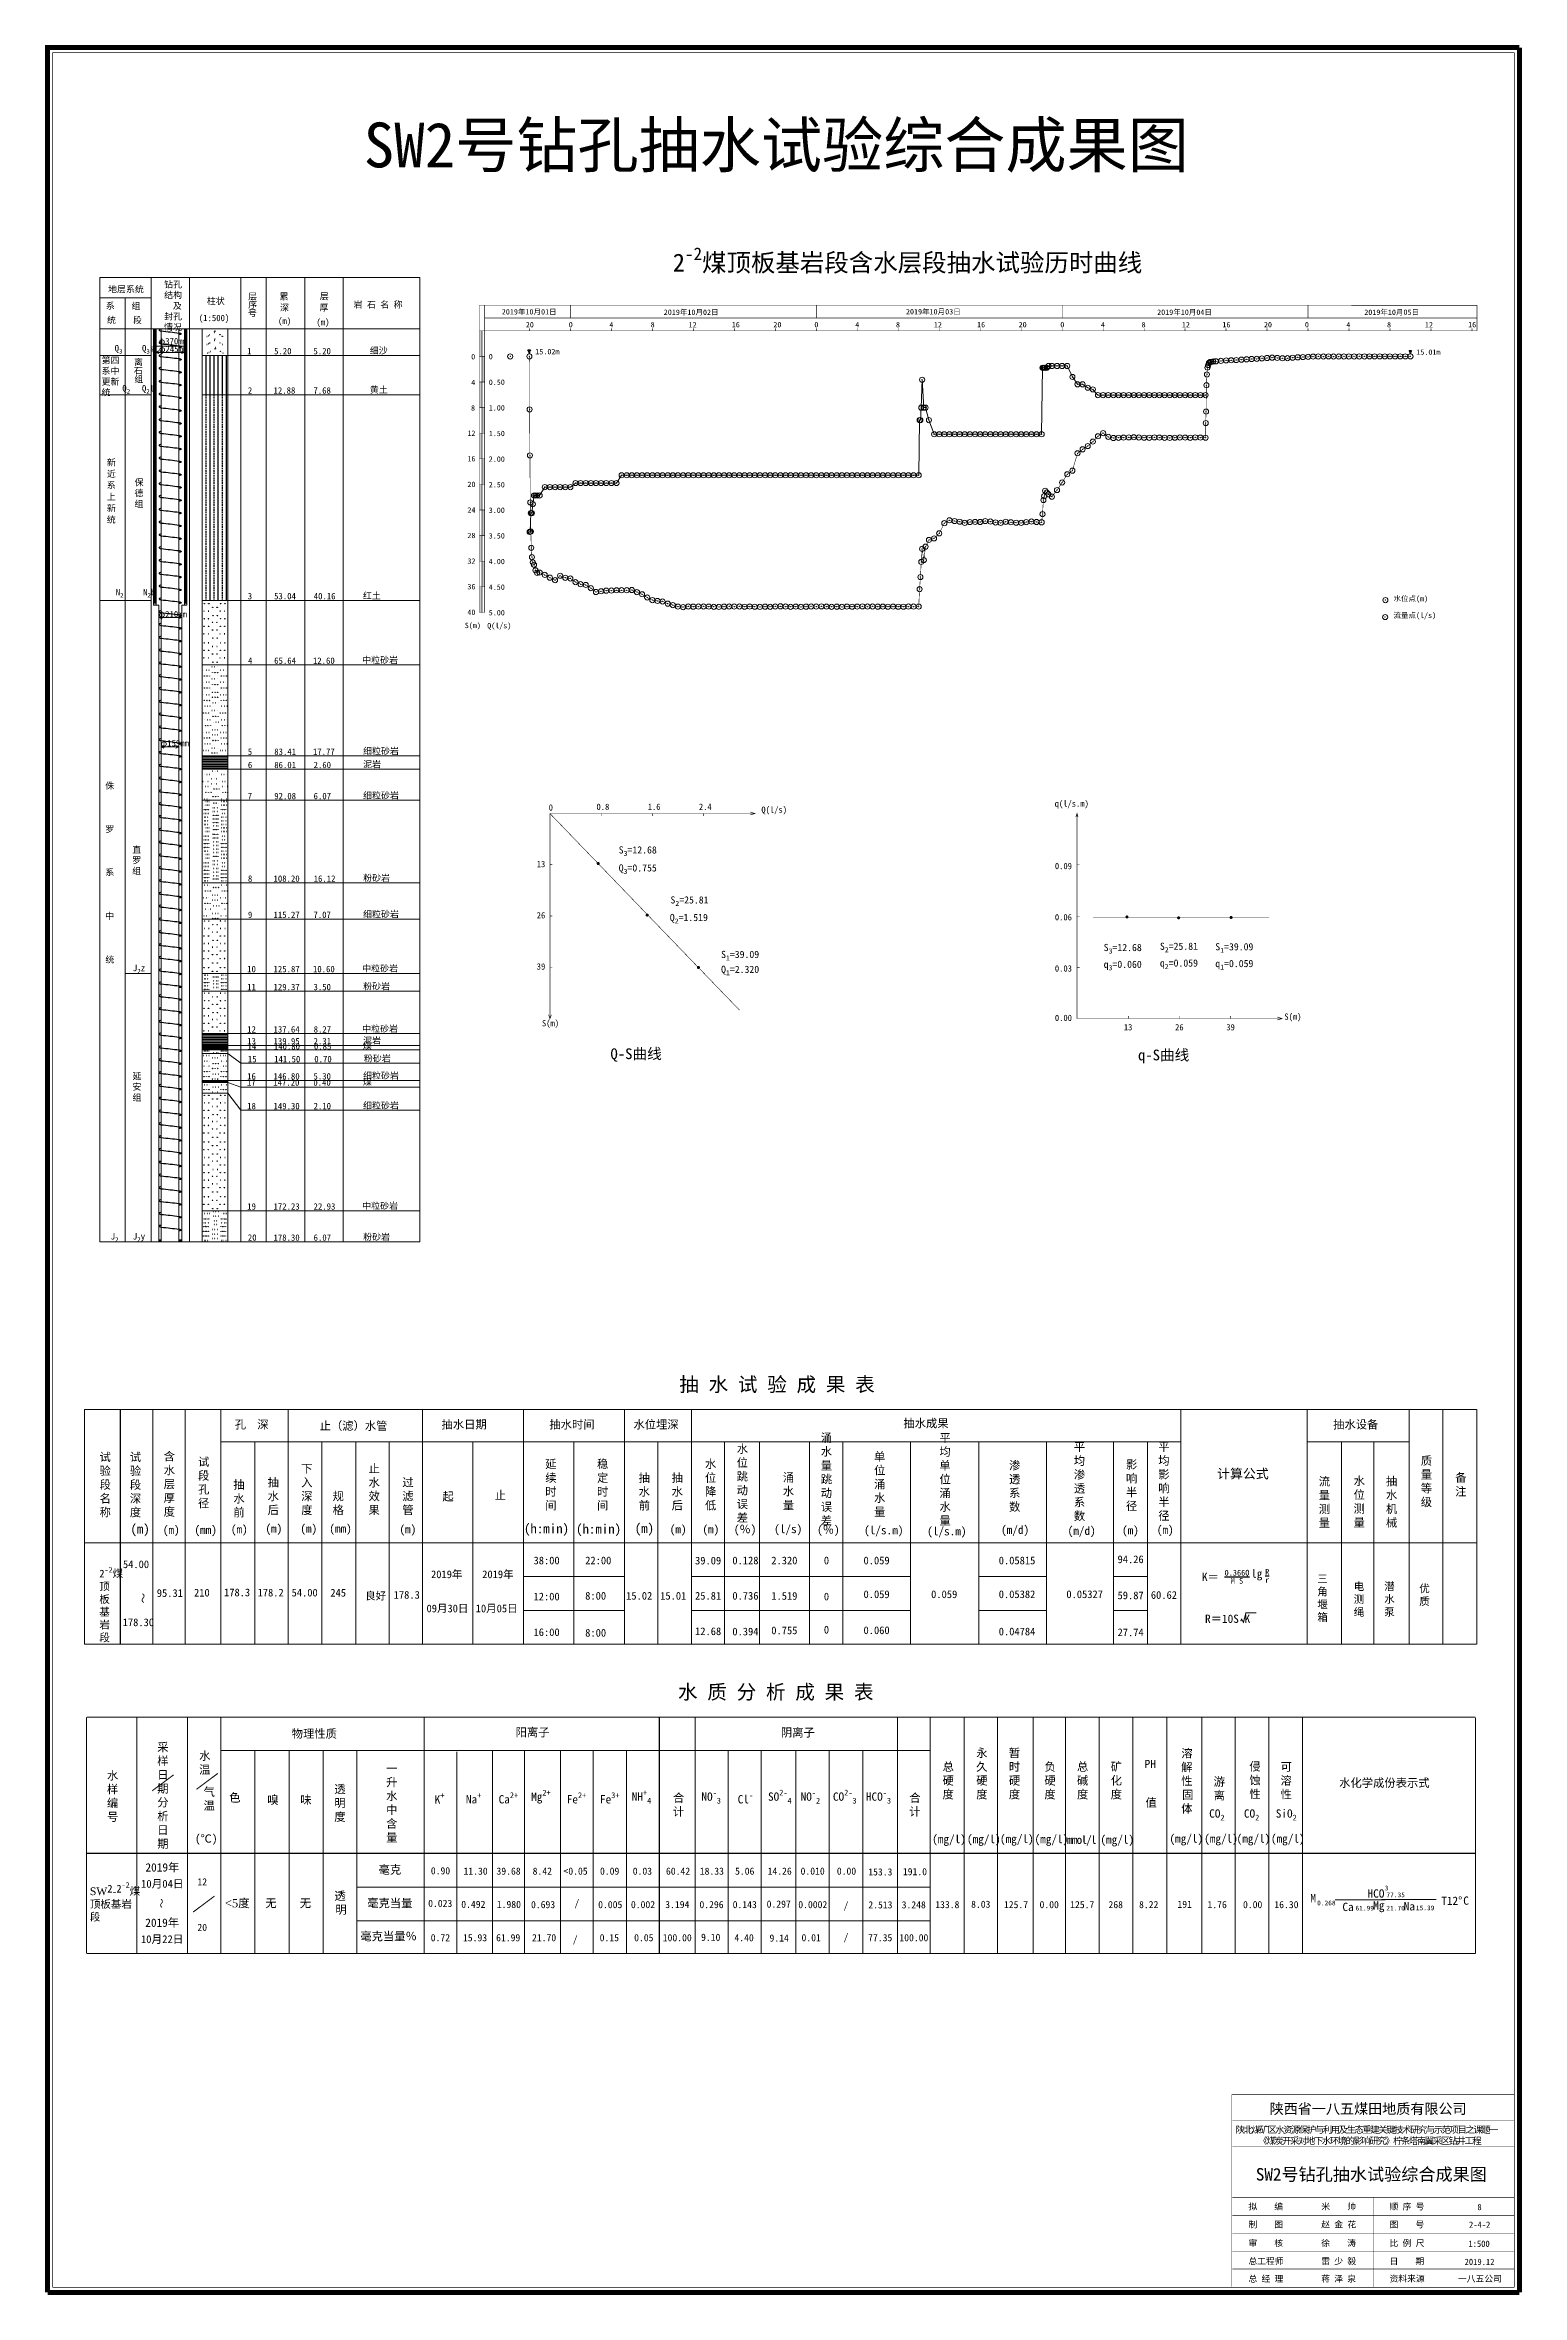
# Model space of a CAD drawing. Header units: millimetres. Extents: x -182 to 395, y -757 to 122.
import ezdxf

# ---------------------------------------------------------------- set-up
doc = ezdxf.new("R2010")
doc.units = ezdxf.units.MM
doc.header["$PDMODE"] = 32
doc.header["$PDSIZE"] = 2
for name, color, linetype in [('KY1WT', 7, 'Continuous'), ('KY2WL', 7, 'Continuous'), ('KY6WL', 7, 'Continuous'), ('KY6WT', 7, 'Continuous'), ('Q-S曲线WL', 7, 'Continuous'), ('Q-S曲线WT', 7, 'Continuous'), ('图框WL', 7, 'Continuous'), ('图框WT', 7, 'Continuous'), ('岩性描述WT', 7, 'Continuous'), ('成果表WL', 7, 'Continuous'), ('成果表WT', 7, 'Continuous'), ('标尺WL', 7, 'Continuous'), ('标尺WT', 7, 'Continuous'), ('水位点WT', 7, 'Continuous'), ('水位线WL', 7, 'Continuous'), ('流量点WT', 7, 'Continuous'), ('流量线WL', 7, 'Continuous')]:
    doc.layers.add(name, color=color, linetype=linetype)
doc.styles.get("Standard").update_dxf_attribs({"font": ''})
doc.styles.get('Standard').set_extended_font_data('SimSun')
doc.linetypes.add('ZIGZAG', pattern='A,0.00254,-5.08,[131,ltypeshp.shx,S=5.08,R=0,X=-5.08,Y=0],-10.16,[131,ltypeshp.shx,S=5.08,R=180,X=5.08,Y=0],-5.08', length=20.32254)
pattern_1 = [(0, (-2930.216, -667.97014), (0, 0.635), [])]

msp = doc.modelspace()

# ---------------------------------------------------------------- texts
at = {"layer": 'KY1WT', "lineweight": -3}
for s, p in [('地层系统', (-157.03, 25.01)), ('系', (-157.92, 18.54)), ('组', (-147.88, 18.45)), ('统', (-157.44, 12.96)), ('段', (-147.35, 12.95))]:
    msp.add_text(s, height=2.5, dxfattribs=at).set_placement(p)
at = {"layer": 'KY1WT'}
for s, p in [('柱状', (-118.47, 20.39)), ('层', (-102.31, 22.19)), ('号', (-102.42, 15.7)), ('序', (-102.3, 18.95)), ('累', (-90.09, 22.16)), ('深', (-89.91, 17.81)), ('厚', (-74.47, 17.85)), ('层', (-74.36, 22.24)), ('岩 石 名 称', (-61.15, 19)), ('(1:500)', (-121.58, 13.79)), ('(m)', (-90.63, 12.62)), ('(m)', (-75.66, 12.17))]:
    msp.add_text(s, height=2.5, dxfattribs=at).set_placement(p)
at = {"layer": 'KY2WL', "lineweight": -3}
for s, p in [('石', (-146.97, -6.79)), ('离', (-146.9, -3.5)), ('组', (-146.77, -10.16)), ('新', (-157.47, -42.65)), ('近', (-157.44, -47.11)), ('系', (-157.54, -51.53)), ('保', (-146.69, -50.43)), ('德', (-146.69, -54.64)), ('新', (-157.47, -60.51)), ('上', (-157.49, -56.04)), ('组', (-146.73, -58.83)), ('统', (-157.55, -64.99)), (' 侏', (-159.81, -168.93)), (' 罗', (-159.81, -185.86)), ('直', (-147.6, -193.86)), (' 系', (-159.81, -202.72)), ('组', (-147.62, -202.22)), ('罗', (-147.6, -198.05)), (' 中', (-159.81, -219.76)), (' 统', (-159.77, -236.8)), ('延', (-147.45, -282.34)), ('组', (-147.48, -290.69)), ('安', (-147.51, -286.49))]:
    msp.add_text(s, height=2.5, dxfattribs=at).set_placement(p)
at = {"layer": 'KY6WT', "lineweight": -3}
for s, p in [('φ370mm', (-137.28, 4.72)), ('φ245mm', (-137.18, 1.65)), ('φ210mm', (-137.31, -101.92)), ('φ159mm', (-136.51, -152.29))]:
    msp.add_text(s, height=2.5, dxfattribs=at).set_placement(p)
at = {"layer": 'Q-S曲线WT', "attachment_point": 7}
for s, insert, char_height, width in [('\\A1;0', (15.03, -177.42), 2.45, 2.59), ('\\A1;0.8', (33.68, -177.14), 2.45, 7.77), ('\\A1;1.6', (53.68, -177.14), 2.45, 7.77), ('\\A1;2.4', (73.68, -177.14), 2.45, 7.77), ('Q(l/s)', (98.06, -178.9), 2.45, 15.54), ('q(l/s.m)', (212.57, -176.55), 2.45, 20.72), ('\\A1;S{\\H0.7x;\\S^ 3;}=12.68', (42.36, -195.07), 2.8, 31.08), ('\\A1;13', (10.35, -199.52), 2.45, 5.18), ('\\A1;Q{\\H0.7x;\\S^ 3;}=0.755', (42.36, -202.1), 2.8, 31.08), ('\\A1;0.09', (212.66, -200.28), 2.45, 10.36), ('\\A1;S{\\H0.7x;\\S^ 2;}=25.81', (62.56, -214.6), 2.8, 31.08), ('\\A1;26', (10.35, -219.52), 2.45, 5.18), ('\\A1;Q{\\H0.7x;\\S^ 2;}=1.519', (62.31, -221.46), 2.8, 31.08), ('\\A1;0.06', (212.66, -220.28), 2.45, 10.36), ('\\A1;39', (10.35, -239.52), 2.45, 5.18), ('\\A1;S{\\H0.7x;\\S^ 1;}=39.09', (82.33, -235.88), 2.8, 31.08), ('\\A1;q{\\H0.7x;\\S^ 3;}=0.060', (231.71, -239.75), 2.8, 31.08), ('\\A1;S{\\H0.7x;\\S^ 3;}=12.68', (231.71, -233.19), 2.8, 31.08), ('\\A1;S{\\H0.7x;\\S^ 2;}=25.81', (253.66, -232.69), 2.8, 31.08), ('\\A1;q{\\H0.7x;\\S^ 2;}=0.059', (253.66, -239.25), 2.8, 31.08), ('\\A1;q{\\H0.7x;\\S^ 1;}=0.059', (275.29, -239.45), 2.8, 31.08), ('\\A1;S{\\H0.7x;\\S^ 1;}=39.09', (275.29, -232.89), 2.8, 31.08), ('\\A1;Q{\\H0.7x;\\S^ 1;}=2.320', (82.33, -241.71), 2.8, 31.08), ('\\A1;0.03', (212.66, -240.28), 2.45, 10.36), ('\\A1;S(m)', (12.39, -262.27), 2.45, 10.36), ('\\A1;0.00', (212.66, -259.58), 2.45, 10.36), ('\\A1;13', (239.59, -263.24), 2.45, 5.18), ('\\A1;26', (259.59, -263.24), 2.45, 5.18), ('\\A1;39', (279.59, -263.24), 2.45, 5.18), ('\\A1;S(m)', (302.26, -259.72), 2.45, 10.36), ('\\A1;Q-S曲线', (39.14, -275.48), 4.2, 44.1), ('\\A1;q-S曲线', (245.12, -276.13), 4.2, 44.1)]:
    msp.add_mtext(s, dxfattribs=dict(at, insert=insert, char_height=char_height, width=width))
at = {"layer": '图框WT', "attachment_point": 7}
for s, insert, char_height, width in [('\\A1;SW2号钻孔抽水试验综合成果图', (-57.19, 71.78), 17.5, 542.5), ('\\A1;陕西省一八五煤田地质有限公司', (296.53, -686.86), 4.025, 112.7), ('\\pi11.57;{\\T0.75;陕北煤矿区水资源保护与利用及生态重建关键技术研究与示范项目之课题一 \\P\\pi20.467;《煤炭开采对地下水环境的影响研究》柠条塔南翼采区钻井工程}', (271.66, -698.51), 2.6, 129.8854), ('\\A1;SW2号钻孔抽水试验综合成果图', (291.12, -713.01), 4.9, 147.56), ('\\A1;拟    编', (288.24, -724.08), 2.45, 19.6), ('\\A1;制    图', (288.24, -731.05), 2.45, 19.6), ('\\A1;赵 金 花', (316.66, -731.05), 2.45, 19.6), ('\\A1;米    帅', (316.66, -724.08), 2.45, 19.6), ('\\A1;顺 序 号', (343.32, -724.08), 2.45, 19.6), ('\\A1;图    号', (343.32, -731.05), 2.45, 19.6), ('\\A1;2-4-2', (374.35, -730.88), 2.45, 14.7), ('\\A1;8', (377.62, -724.03), 2.45, 4.9), ('\\A1;审    核', (288.24, -738.36), 2.45, 19.6), ('\\A1;徐    涛', (316.66, -738.36), 2.45, 19.6), ('\\A1;比 例 尺', (343.32, -738.36), 2.45, 19.6), ('\\A1;1:500', (374.11, -738.36), 2.45, 12.25), ('\\A1;总工程师', (288.24, -745.42), 2.45, 19.6), ('\\A1;雷 少 毅', (316.66, -745.42), 2.45, 19.6), ('\\A1;日    期', (343.32, -745.42), 2.45, 19.6), ('\\A1;2019.12', (372.63, -745.42), 2.45, 17.15), ('\\A1;总 经 理', (288.24, -752.24), 2.45, 19.6), ('\\A1;蒋 泽 泉', (316.66, -752.24), 2.45, 19.6), ('\\A1;资料来源', (343.32, -752.24), 2.45, 19.6), ('\\A1;一八五公司', (370.03, -752.24), 2.45, 24.5)]:
    msp.add_mtext(s, dxfattribs=dict(at, insert=insert, char_height=char_height, width=width))
at = {"layer": '岩性描述WT', "lineweight": -3}
for s, p in [('1', (-102.69, 0.83)), ('5.20', (-92.19, 0.83)), ('5.20', (-76.81, 0.83)), ('细沙', (-54.84, 1.06)), ('2', (-102.44, -14.53)), ('12.88', (-92.41, -14.53)), ('7.68', (-76.82, -14.53)), ('黄土', (-54.81, -14.27)), ('3', (-102.47, -94.85)), ('53.04', (-92.19, -94.85)), ('40.16', (-76.71, -94.85)), ('红土', (-57.53, -94.7)), ('4', (-102.38, -120.05)), ('65.64', (-92.15, -120.05)), ('12.60', (-77.02, -120.05)), ('中粒砂岩', (-57.81, -119.8)), ('5', (-102.47, -155.59)), ('83.41', (-92.13, -155.59)), ('17.77', (-77.02, -155.59)), ('细粒砂岩', (-57.45, -155.34)), ('泥岩', (-57.46, -160.54)), ('6', (-102.42, -160.79)), ('86.01', (-92.13, -160.79)), ('2.60', (-76.77, -160.79)), ('7', (-102.49, -172.93)), ('92.08', (-92.13, -172.93)), ('6.07', (-76.76, -172.93)), ('细粒砂岩', (-57.45, -172.68)), ('粉砂岩', (-57.42, -204.91)), ('8', (-102.41, -205.17)), ('108.20', (-92.41, -205.17)), ('16.12', (-76.74, -205.17)), ('9', (-102.41, -219.31)), ('115.27', (-92.41, -219.31)), ('7.07', (-76.82, -219.31)), ('细粒砂岩', (-57.45, -219.06)), ('10', (-102.69, -240.51)), ('11', (-102.69, -247.51)), ('125.87', (-92.41, -240.51)), ('129.37', (-92.41, -247.51)), ('10.60', (-77.02, -240.51)), ('3.50', (-76.81, -247.51)), ('中粒砂岩', (-57.81, -240.26)), ('粉砂岩', (-57.42, -247.25)), ('12', (-102.69, -264.05)), ('137.64', (-92.41, -264.05)), ('8.27', (-76.74, -264.05)), ('中粒砂岩', (-57.81, -263.8)), ('13', (-102.69, -268.67)), ('14', (-102.56, -270.68)), ('139.95', (-92.41, -268.67)), ('140.80', (-92.28, -270.68)), ('2.31', (-76.77, -268.67)), ('0.85', (-76.63, -270.68)), ('煤', (-57.58, -270.53)), ('泥岩', (-57.46, -268.42)), ('16', (-102.69, -282.37)), ('15', (-102.43, -275.66)), ('146.80', (-92.41, -282.37)), ('141.50', (-92.16, -275.66)), ('5.30', (-76.81, -282.37)), ('0.70', (-76.5, -275.66)), ('细粒砂岩', (-57.45, -282.12)), ('粉砂岩', (-57.16, -275.4)), ('17', (-102.8, -284.82)), ('147.20', (-92.52, -284.82)), ('0.40', (-76.86, -284.82)), ('煤', (-57.55, -284.57)), ('18', (-102.69, -294.02)), ('149.30', (-92.41, -294.02)), ('2.10', (-76.77, -294.02)), ('细粒砂岩', (-57.45, -293.77)), ('19', (-102.69, -333.23)), ('172.23', (-92.41, -333.23)), ('22.93', (-76.77, -333.23)), ('中粒砂岩', (-57.81, -332.98)), ('粉砂岩', (-57.42, -345.11)), ('20', (-102.44, -345.37)), ('178.30', (-92.41, -345.37)), ('6.07', (-76.76, -345.37))]:
    msp.add_text(s, height=2.5, dxfattribs=at).set_placement(p)
at = {"layer": '成果表WT', "attachment_point": 7}
for s, insert, char_height, width in [('\\A1;抽 水 试 验 成 果 表', (66, -404.94), 5.6, 176.4), ('\\A1;孔  深 ', (-107.56, -419.11), 3.234, 22.638), ('\\A1;止（滤）水管', (-74.4, -419.7), 3.234, 49.896), ('\\A1;抽水日期', (-26.82, -419.11), 3.234, 29.568), ('\\A1;抽水时间', (15.29, -419.11), 3.234, 29.568), ('\\A1;水位埋深', (48.11, -419.11), 3.234, 29.568), ('\\A1;涌水量跳动误差', (121.25, -456.47), 3.234, 5.4215), ('\\A1;抽水成果', (153.53, -418.69), 3.234, 99.792), ('\\A1;平均单位涌水量', (167.58, -456.56), 3.234, 5.2344), ('\\A1;抽水设备', (321.31, -419.11), 3.234, 33.264), ('\\A1;试验段名称', (-160.33, -453.39), 3.234, 7.0655), ('\\A1;试验段深度', (-148.52, -453.41), 3.234, 3.2632), ('\\A1;含水层厚度', (-135.3, -453.15), 3.234, 6.3525), ('\\A1;试段孔径', (-121.9, -449.87), 3.234, 5.5348), ('\\A1;延续时间', (13.67, -450.73), 3.234, 6.2277), ('\\A1;稳定时间', (33.88, -450.73), 3.234, 4.7308), ('\\A1;水位降低', (76.05, -450.73), 3.234, 6.6019), ('\\A1;水位跳动误差', (88.43, -455.39), 3.234, 6.5973), ('\\A1;单位涌水量', (142.06, -453.09), 3.234, 4.345), ('\\A1;平均渗透系数', (220.05, -454.88), 3.234, 4.6846), ('\\A1;{\\T0.95;平均影响半径}', (253.02, -454.77), 3.234, 4.605), ('\\A1;质量等级', (355.52, -449.45), 3.234, 1.3294), ('\\A1;抽水前', (-108.1, -453.4), 3.234, 3.0017), ('\\A1;抽水后', (-94.71, -452.53), 3.234, 6.804), ('\\A1;下入深度', (-81.61, -452.53), 3.234, 6.1977), ('\\A1;止水效果', (-55.32, -452.53), 3.234, 3.8212), ('\\A1;过滤管', (-42.12, -452.53), 3.234, 3.2393), ('\\A1;抽水前', (50.14, -450.73), 3.234, 2.0443), ('\\A1;抽水后', (63.03, -450.73), 3.234, 6.5349), ('\\A1;涌水量', (106.45, -450.49), 3.234, 6.1607), ('\\A1;渗透系数', (194.77, -451.3), 3.234, 5.105), ('\\A1;影响半径', (240.42, -450.93), 3.234, 5.9004), ('\\A1;计算公式', (275.99, -438.62), 3.696, 36.96), ('\\A1;流量测量', (315.69, -457.44), 3.234, 4.9677), ('\\A1;水位测量', (329.29, -457.25), 3.234, 5.1758), ('\\A1;抽水机械', (341.93, -457.44), 3.234, 8.2976), ('\\A1;备   注', (368.97, -445.22), 3.234, 4.5869), ('\\A1;规格', (-69.36, -452.53), 3.234, 4.6624), ('\\A1;起 ', (-26.47, -447.26), 3.234, 3.2393), ('\\A1;止', (-6.04, -446.53), 3.234, 3.2393), ('\\A1;(m)', (-148.28, -460.77), 3.696, 12.474), ('\\A1;(m)', (-135.65, -460.77), 3.234, 11.088), ('\\A1;(mm)', (-123.31, -460.77), 3.234, 14.784), ('\\A1;(m)', (-109.08, -460.54), 3.234, 11.088), ('\\A1;(m)', (-95.58, -460.25), 3.234, 11.088), ('\\A1;(m)', (-81.96, -460.25), 3.234, 11.088), ('\\A1;(mm)', (-70.66, -460.25), 3.234, 14.784), ('\\A1;(m)', (-43.26, -460.54), 3.234, 11.088), ('\\A1;(h:min)', (5.36, -460.61), 3.696, 29.106), ('\\A1;(h:min)', (25.69, -460.76), 3.696, 29.106), ('\\A1;(m)', (48.61, -460.54), 3.696, 12.474), ('\\A1;(m)', (62.26, -460.54), 3.234, 11.088), ('\\A1;(m)', (75.03, -460.54), 3.234, 11.088), ('\\A1;(％)', (87.3, -460.54), 3.234, 14.784), ('(l/s)', (103.03, -460.42), 3.234, 18.48), ('\\A1;(％)', (119.82, -460.7), 3.234, 14.784), ('(l/s.m)', (138.14, -460.88), 3.234, 22.638), ('(l/s.m)', (162.77, -461.3), 3.234, 22.638), ('(m/d)', (191.63, -460.73), 3.234, 18.48), ('(m/d)', (217.61, -461.1), 3.234, 18.48), ('\\A1;(m)', (238.85, -460.92), 3.234, 11.088), ('\\A1;(m)', (252.45, -460.73), 3.234, 11.088), ('\\A1;2{\\H0.7x;\\S-2^ ;}煤顶板基岩段 ', (-160.43, -502.21), 3, 2.6853), ('\\A1;54.00', (-151.21, -473.27), 3, 15.246), ('\\A1;2019年', (-30.92, -477.48), 3, 19.404), ('\\A1;2019年', (-10.94, -477.48), 3, 19.404), ('\\A1;38:00', (9.1, -471.78), 3, 16.17), ('\\A1;22:00', (29.28, -471.78), 3, 16.17), ('\\A1;39.09', (72.16, -471.83), 3, 16.17), ('\\A1;0.128', (86.73, -471.78), 3, 12.936), ('\\A1;2.320', (101.93, -471.78), 3, 16.17), ('\\A1;0', (122.46, -471.78), 3, 3.234), ('\\A1;0.059', (137.94, -471.78), 3, 19.404), ('\\A1;0.05815', (190.74, -471.78), 3, 19.404), ('\\A1;94.26', (237.13, -471.33), 3, 16.17), ('\\A1;{\\H0.7x;\\S0.366Q/M S;}', (278.91, -479.33), 3.234, 38.808), ('\\A1; lg', (287.07, -478.04), 3.234, 9.702), ('\\A1;{\\H0.7x;\\SR/r;}', (294.77, -478.97), 3.234, 16.17), ('\\A1;95.31', (-138, -484.51), 3, 14.784), ('\\A1;210', (-123.46, -484.36), 3, 8.8704), ('\\A1;178.3', (-111.74, -484.27), 3, 14.784), ('\\A1;178.2', (-98.64, -484.34), 3, 14.784), ('\\A1;54.00', (-85.36, -484.34), 3, 14.784), ('\\A1;245', (-70.24, -484.4), 3, 9.702), ('\\A1;良好', (-56.63, -485.9), 3, 12.936), ('178.3', (-45.5, -485.22), 3, 3.234), ('\\A1;12:00', (9.1, -485.86), 3, 16.17), ('\\A1;8:00', (29.28, -485.58), 3, 12.936), ('\\A1;15.02', (45.26, -485.58), 3, 16.17), ('\\A1;15.01', (58.55, -485.58), 3, 16.17), ('\\A1;25.81', (72.16, -485.58), 3, 16.17), ('\\A1;0.736', (86.73, -485.58), 3, 12.936), ('\\A1;1.519', (101.93, -485.63), 3, 16.17), ('\\A1;0', (122.46, -485.86), 3, 3.234), ('\\A1;0.059', (137.94, -484.98), 3, 19.404), ('\\A1;0.059', (164.34, -484.98), 3, 19.404), ('\\A1;0.05382', (190.74, -484.98), 3, 19.404), ('\\A1;0.05327', (217.14, -484.98), 3, 19.404), ('\\A1;59.87', (237.13, -485.41), 3, 16.17), ('\\A1;60.62', (250.13, -485.27), 3, 16.17), ('\\A1;K＝', (270.07, -478.27), 3.234, 9.702), ('\\A1;K＝', (270.07, -478.27), 3.234, 9.702), ('\\A1;三角堰箱', (315.11, -494.24), 3, 5.8001), ('\\A1;电测绳', (329.33, -492.16), 3, 6.674), ('\\A1;潜水泵', (341.24, -492.16), 3, 6.674), ('\\A1;优质', (354.94, -488.04), 3, 4.935), ('\\A1;09月30日', (-32.68, -490.81), 3, 25.872), ('\\A1;10月05日', (-13.47, -490.81), 3, 25.872), ('\\A1;R＝10S K', (271.28, -494.67), 3.234, 25.872), ('\\A1;178.30', (-151.31, -495.94), 3, 15.246), ('\\A1;16:00', (9.1, -499.8), 3, 16.17), ('\\A1;8:00', (29.28, -500.03), 3, 12.936), ('\\A1;12.68', (72.16, -499.43), 3, 16.17), ('\\A1;0.394', (86.73, -499.54), 3, 12.936), ('\\A1;0.755', (101.93, -499.09), 3, 16.17), ('\\A1;0', (122.46, -498.83), 3, 3.234), ('\\A1;0.060', (137.94, -499.04), 3, 19.404), ('\\A1;0.04784', (190.74, -499.52), 3, 19.404), ('\\A1;27.74', (237.13, -499.85), 3, 16.17)]:
    msp.add_mtext(s, dxfattribs=dict(at, insert=insert, char_height=char_height, width=width))
at = {"layer": '成果表WT', "insert": (-141.75, -486.97), "char_height": 3, "width": 18.48, "attachment_point": 7, "rotation": 90}
msp.add_mtext('\\A1;～', dxfattribs=at)
at = {"layer": '成果表WT', "color": 0, "attachment_point": 7}
for s, insert, char_height, width in [('\\A1;水 质 分 析 成 果 表', (65.51, -525.07), 5.6, 176.4), ('\\A1;物理性质', (-85.31, -539.87), 3.234, 48.048), ('\\A1;阳离子', (2.12, -539.33), 3.234, 91.476), ('\\A1;阴离子', (105.71, -539.44), 3.234, 108.108), ('\\A1;采样日期 \\P 分析日期', (-137.81, -582.9), 3.234, 5.3241), ('\\A1;水温 \\P ', (-121.47, -559.24), 3.234, 6.6317), ('\\A1;永久硬度', (181.95, -563.56), 3.234, 6.6345), ('\\A1;暂时硬度', (194.67, -563.56), 3.234, 4.6941), ('\\A1;\\pi1.4416;溶\\P\\pi1.3783;解\\P\\pi1.4235;性\\P\\pi1.7397;固\\P\\pi1.4054;体', (260.58, -569.12), 3.234, 7.0566), ('\\A1;水样编号', (-157.45, -572.36), 3.234, 6.6223), ('\\A1;一升水中含量', (-48.45, -580.3), 3.234, 5.9599), ('\\A1;总硬度', (168.81, -563.56), 3.234, 6.2372), ('\\A1;负硬度', (208.57, -563.56), 3.234, 6.6253), ('\\A1;总碱度', (221.29, -563.56), 3.234, 7.5955), ('\\A1;矿化度', (234.45, -563.56), 3.234, 5.461), ('\\A1;PH', (247.7, -551.35), 3.234, 6.468), ('\\A1;侵蚀性', (288.6, -563.46), 3.234, 6.3757), ('\\A1;可溶性', (300.78, -563.57), 3.234, 6.1817), ('\\A1;气温 \\P ', (-119.74, -573.31), 3.234, 6.6317), ('\\A1;色', (-109.72, -564.77), 3.234, 7.0224), ('\\A1;嗅', (-94.86, -565.77), 3.234, 7.0224), ('\\A1;味', (-81.96, -565.77), 3.234, 6.468), ('\\A1;透明度', (-68.69, -572.33), 3.234, 5.0174), ('\\A1;K{\\H0.7x;\\S+^ ;}', (-29.51, -565.18), 3.234, 12.936), ('\\A1;Na{\\H0.7x;\\S+^ ;}', (-17.3, -565.18), 3.234, 16.17), ('\\A1;Ca{\\H0.7x;\\S2+^ ;}', (-4.54, -565.18), 3.234, 19.404), ('\\A1;Mg{\\H0.7x;\\S2+^ ;}', (8.17, -565.18), 3.234, 19.404), ('\\A1;Fe{\\H0.7x;\\S2+^ ;}', (22.05, -565.18), 3.234, 19.404), ('\\A1;Fe{\\H0.7x;\\S3+^ ;}', (35.03, -565.18), 3.234, 19.404), ('\\A1;NH{\\H0.7x;\\S+^ ;}{\\H0.7x;\\S^ 4;}', (47.46, -565.18), 3.234, 25.872), ('\\A1;合计', (63.54, -570.32), 3.234, 5.0027), ('\\A1;NO{\\H0.7x;\\S-^ ;}{\\H0.7x;\\S^ 3;}', (74.65, -565.18), 3.234, 25.872), ('\\A1;Cl{\\H0.7x;\\S-^ ;}', (88.81, -565.18), 3.234, 16.17), ('\\A1;SO{\\H0.7x;\\S2-^ ;}{\\H0.7x;\\S^ 4;}', (100.64, -565.18), 3.234, 29.106), ('\\A1;NO{\\H0.7x;\\S-^ ;}{\\H0.7x;\\S^ 2;}', (113.39, -565.18), 3.234, 25.872), ('\\A1;CO{\\H0.7x;\\S2-^ ;}{\\H0.7x;\\S^ 3;}', (125.98, -565.18), 3.234, 29.106), ('\\A1;HCO{\\H0.7x;\\S-^ ;}{\\H0.7x;\\S^ 3;}', (138.85, -565.18), 3.234, 29.106), ('\\A1;合计', (155.82, -570.32), 3.234, 2.6818), ('\\A1;游离', (274.65, -563.98), 3.234, 5.4887), ('\\A1;水化学成份表示式', (323.66, -559.11), 3.234, 75.3984), ('\\A1;值', (248.03, -566.83), 3.234, 7.0224), ('\\A1;CO{\\H0.7x;\\S^ 2;}', (272.9, -571.78), 3.234, 16.17), ('\\A1;CO{\\H0.7x;\\S^ 2;}', (286.46, -571.78), 3.234, 16.17), ('\\A1;SiO{\\H0.7x;\\S^ 2;}', (298.89, -571.78), 3.234, 19.404), ('\\A1;(℃)', (-123.09, -581.32), 3.234, 12.936), ('(mg/l)', (164.74, -581.73), 3.234, 18.2952), ('(mg/l)', (178.31, -581.73), 3.234, 18.2952), ('(mg/l)', (191.2, -581.64), 3.234, 18.2952), ('(mg/l)', (204.71, -581.73), 3.234, 18.2952), ('{\\T0.85;mmol/l}', (217.38, -581.73), 3.234, 18.2952), ('(mg/l)', (230.42, -581.93), 3.234, 18.2952), ('(mg/l)', (257.38, -581.54), 3.234, 18.2952), ('(mg/l)', (270.93, -581.54), 3.234, 18.2952), ('(mg/l)', (283.59, -581.54), 3.234, 18.2952), ('(mg/l)', (297, -581.54), 3.234, 18.2952), ('\\A1;2019年', (-142.41, -592.09), 3.234, 17.1864), ('{\\fTimes New Roman|b0|i0|c0|p18;\\C256;SW\\A1;\\fSimSun|b0|i0|c134|p2;2\\A0;\\fTimes New Roman|b0|i0|c0|p18;-\\A1;\\fSimSun|b0|i0|c134|p2;2\\H0.7x;\\S-2^ ;\\A0;\\H1.4286x;煤顶板基岩段}', (-164.12, -611.29), 3, 18.2462), ('\\A1;10月04日', (-144.15, -598.38), 3.049, 20.6976), ('\\A1;12', (-122.14, -597.13), 2.772, 5.544), ('\\A1; 毫克', (-53.58, -593), 3.234, 16.17), ('\\A1;0.90', (-30.99, -592.87), 2.772, 13.86), ('\\A1;11.30', (-18.24, -593), 2.772, 11.088), ('\\A1;39.68', (-5.36, -593), 2.772, 13.86), ('\\A1;8.42', (8.76, -593), 2.772, 13.86), ('\\A1;<0.05', (20.79, -593), 2.772, 13.86), ('\\A1;0.09', (35.05, -593), 2.772, 11.088), ('\\A1;0.03', (47.84, -593), 2.772, 11.088), ('\\A1;60.42', (60.81, -593), 2.772, 11.088), ('\\A1;18.33', (74.02, -593), 2.772, 13.86), ('\\A1;5.06', (87.79, -593), 2.772, 13.86), ('\\A1;14.26', (100.49, -593), 2.772, 11.088), ('\\A1;0.010', (113.37, -593), 2.772, 13.86), ('\\A1;0.00 ', (127.53, -593), 2.772, 13.86), ('\\A1;153.3', (139.78, -593.3), 2.772, 13.86), ('\\A1;191.0', (153.31, -593.2), 2.772, 11.088), ('\\A1;3', (341.42, -599.11), 1.848, 1.848), ('{\\fTimes New Roman|b0|i0|c0|p18;\\C256;<5\\fSimSun|b0|i0|c134|p2;度}', (-111.41, -606.07), 3.234, 12.936), ('\\A1;无', (-95.6, -606.07), 3.234, 6.468), ('\\A1;无', (-95.6, -606.07), 3.234, 6.468), ('\\A1;无', (-82.17, -606.07), 3.234, 6.468), ('\\A1;\\pi1.8494;透 \\P\\pi2.2379;明', (-70.49, -608.63), 3.234, 7.9808), ('\\A1;毫克当量', (-55.82, -606.07), 3.234, 25.872), ('\\A1;0.023', (-32.05, -605.59), 2.772, 13.86), ('\\A1;0.492', (-19.12, -605.96), 2.772, 16.632), ('\\A1;1.980', (-5.24, -606), 2.772, 16.632), ('\\A1;0.693', (8.12, -606.07), 2.772, 13.86), ('/', (25.1, -606.07), 2.77, 2.772), ('\\A1;0.005', (34.34, -606.07), 2.772, 13.86), ('\\A1;0.002', (47.13, -606.07), 2.772, 13.86), ('\\A1;3.194', (60.52, -606.04), 2.772, 19.404), ('0.296', (73.88, -606.07), 2.772, 2.772), ('\\A1;0.143', (86.85, -606.07), 2.772, 13.86), ('\\A1;0.297', (100.12, -605.86), 2.772, 19.404), ('\\A1;0.0002', (112.48, -606.07), 2.772, 16.632), ('/', (130.17, -607), 2.77, 2.772), ('\\A1;2.513', (139.82, -606.17), 2.772, 13.86), ('\\A1;3.248', (152.84, -606.16), 2.772, 19.404), ('\\A1;133.8', (165.95, -606.07), 2.772, 11.088), ('\\A1;8.03', (179.96, -605.94), 2.772, 11.088), ('\\A1;125.7', (192.77, -606.07), 2.772, 13.86), ('\\A1;0.00 ', (206.67, -606.07), 2.772, 13.86), ('\\A1;125.7', (218.62, -606.07), 2.772, 13.86), ('\\A1;268', (233.58, -606.07), 2.772, 11.088), ('\\A1;8.22', (245.52, -606.07), 2.772, 11.088), ('\\A1;191', (260.51, -605.95), 2.772, 11.088), ('\\A1;1.76 ', (272.24, -606.07), 2.772, 13.86), ('\\A1;0.00 ', (286.11, -606.07), 2.772, 13.86), ('\\A1;16.30', (298.35, -606.07), 2.772, 11.088), ('\\A1;M', (312.41, -603.73), 3.234, 3.234), ('\\A1;0.268', (315.05, -604.95), 1.848, 9.24), ('\\A1;Ca', (324.93, -607.22), 3.234, 6.468), ('\\A1;61.99', (330.02, -606.96), 1.848, 9.24), ('\\A1;HCO', (334.72, -601.97), 3.234, 6.468), ('\\A1;Mg', (336.95, -607.62), 3.234, 6.468), ('\\A1;21.70', (342.09, -606.96), 1.848, 9.24), ('\\A1;77.35', (342.1, -601.8), 1.848, 9.24), ('\\A1;Na', (348.87, -606.98), 3.234, 6.468), ('\\A1;15.39', (353.6, -606.88), 1.848, 9.24), ('\\A1;T12°', (363.5, -604.75), 3.234, 16.17), ('\\A1;C', (372.09, -604.75), 3.234, 3.234), ('\\A1;2019年', (-142.49, -613.69), 3.234, 17.1864), ('\\A1;20', (-122.14, -614.98), 2.772, 5.544), ('\\A1;毫克当量％', (-58.52, -619), 3.234, 32.34), ('\\A1;10月22日', (-144.21, -620.02), 3.049, 20.6976), ('\\A1;0.72', (-31.03, -619), 2.772, 11.088), ('\\A1;15.93', (-18.44, -619), 2.772, 13.86), ('\\A1;61.99', (-5.5, -619), 2.772, 13.86), ('\\A1;21.70', (8.51, -619), 2.772, 11.088), ('/', (24.4, -620.31), 2.77, 2.772), ('\\A1;0.15', (34.93, -619), 2.772, 11.088), ('\\A1;0.05', (48.39, -619), 2.772, 11.088), ('\\A1;100.00', (59.56, -619), 2.772, 16.632), ('9.10', (74.51, -618.82), 2.772, 2.772), ('\\A1;4.40', (87.55, -619), 2.772, 11.088), ('\\A1;9.14', (101.24, -619.12), 2.772, 13.86), ('\\A1;0.01', (113.74, -619), 2.772, 13.86), ('/', (130.17, -619.37), 2.77, 2.772), ('\\A1;77.35', (139.75, -619), 2.772, 11.088), ('\\A1;100.00', (151.94, -619), 2.772, 16.632)]:
    msp.add_mtext(s, dxfattribs=dict(at, insert=insert, char_height=char_height, width=width))
at = {"layer": '成果表WT', "color": 0, "insert": (-134.68, -606.02), "char_height": 2.772, "width": 11.088, "attachment_point": 7, "rotation": 90}
msp.add_mtext('\\A1;～', dxfattribs=at)
at = {"layer": '标尺WT', "attachment_point": 7}
for s, insert, char_height, width in [('\\A1; 2{\\H0.7x;\\S-2^ ;}煤顶板基岩段含水层段抽水试验历时曲线', (58.71, 32.31), 7, 294), ('\\A1;2019年10月01日', (-3.27, 16.15), 2.1, 29.4), ('\\A1;2019年10月02日', (59.95, 15.99), 2.1, 29.4), ('\\A1;2019年10月03日', (154.51, 16.19), 2.1, 29.4), ('\\A1;2019年10月04日', (252.59, 16), 2.1, 29.4), ('\\A1;2019年10月05日', (333.46, 15.98), 2.1, 29.4), ('\\A1;20', (6.08, 11.33), 2.1, 4.2), ('\\A1;0', (22.84, 11.33), 2.1, 4.2), ('\\A1;4', (38.67, 11.33), 2.1, 2.1), ('\\A1;8', (54.84, 11.33), 2.1, 2.1), ('\\A1;12', (69.66, 11.33), 2.1, 4.2), ('\\A1;16', (86.52, 11.33), 2.1, 4.2), ('\\A1;20', (102.74, 11.33), 2.1, 4.2), ('\\A1;0', (118.74, 11.33), 2.1, 2.1), ('\\A1;4', (134.71, 11.33), 2.1, 2.1), ('\\A1;8', (150.6, 11.33), 2.1, 2.1), ('\\A1;12', (165.42, 11.33), 2.1, 4.2), ('\\A1;16', (182.27, 11.33), 2.1, 4.2), ('\\A1;20', (198.5, 11.33), 2.1, 4.2), ('\\A1;0', (214.78, 11.33), 2.1, 2.1), ('\\A1;4', (230.62, 11.33), 2.1, 2.1), ('\\A1;8', (246.51, 11.33), 2.1, 2.1), ('\\A1;12', (262.24, 11.33), 2.1, 4.2), ('\\A1;16', (278.05, 11.33), 2.1, 4.2), ('\\A1;20', (294.28, 11.33), 2.1, 4.2), ('\\A1;0', (310.28, 11.33), 2.1, 2.1), ('\\A1;4', (326.45, 11.33), 2.1, 2.1), ('\\A1;8', (342.34, 11.33), 2.1, 2.1), ('\\A1;12', (357.15, 11.33), 2.1, 4.2), ('\\A1;16', (374.01, 11.33), 2.1, 4.2), ('\\A1;0', (-15.23, -1.19), 2.1, 2.1), ('\\A1;0', (-8.39, -1.15), 2.1, 2.1), ('\\A1;4', (-15.23, -11.19), 2.1, 2.1), ('\\A1;0.50', (-8.39, -11.15), 2.1, 10.5), ('\\A1;8', (-15.3, -21.19), 2.1, 2.0193), ('\\A1;1.00', (-8.39, -21.15), 2.1, 10.5), ('\\A1;12', (-16.72, -31.03), 2.1, 4.2), ('\\A1;1.50', (-8.39, -31.15), 2.1, 10.5), ('\\A1;16', (-16.72, -41.03), 2.1, 4.2), ('\\A1;2.00', (-8.39, -41.15), 2.1, 10.5), ('\\A1;20', (-16.72, -51.03), 2.1, 4.2), ('\\A1;2.50', (-8.39, -51.15), 2.1, 10.5), ('\\A1;24', (-16.72, -61.03), 2.1, 4.2), ('\\A1;3.00', (-8.39, -61.15), 2.1, 10.5), ('\\A1;28', (-16.72, -70.99), 2.1, 4.2), ('\\A1;3.50', (-8.39, -71.15), 2.1, 10.5), ('\\A1;32', (-16.72, -80.99), 2.1, 4.2), ('\\A1;4.00', (-8.39, -81.15), 2.1, 10.5), ('\\A1;36', (-16.72, -90.99), 2.1, 4.2), ('\\A1;4.50', (-8.39, -91.15), 2.1, 10.5), ('\\A1;水位点(m)', (344.84, -96.15), 2.1, 18.9), ('\\A1;S(m)', (-17.74, -106.66), 2.1, 8.4), ('\\A1;40', (-16.72, -100.99), 2.1, 4.2), ('Q(l/s)', (-8.99, -106.73), 2.1, 12.6), ('\\A1;5.00', (-8.39, -101.15), 2.1, 10.5), ('流量点(l/s)', (344.84, -102.69), 2.1, 23.1)]:
    msp.add_mtext(s, dxfattribs=dict(at, insert=insert, char_height=char_height, width=width))
at = {"layer": '标尺WT', "color": 5, "char_height": 2.1, "width": 12.6, "attachment_point": 7}
for s, insert in [('\\A1;15.02m', (9.79, 0.79)), ('\\A1;15.01m', (353.77, 0.61))]:
    msp.add_mtext(s, dxfattribs=dict(at, insert=insert))
at = {"layer": '流量点WT', "lineweight": 20, "insert": (-135.12, 29.39), "char_height": 2.5, "attachment_point": 1}
msp.add_mtext_dynamic_manual_height_columns('钻孔结构    及\\P封孔情况', width=9.1781, gutter_width=12.5, heights=[0], dxfattribs=at)
at = {"layer": '流量点WT', "char_height": 2.5, "attachment_point": 1}
for s, width, insert in [('\\A1;第四系中更新统', 7.0929, (-159.55, -0.26)), ('\\A1;^I^IQ{\\H0.7x;\\S^ 3;}', 7.0929, (-157.85, 4.49)), ('\\A1;^I^IQ{\\H0.7x;\\S^ 3;}s', 7.0929, (-147.18, 4.49)), ('\\A1;^I^IQ{\\H0.7x;\\S^ 2;}', 7.0929, (-154.86, -11.14)), ('\\A1;^I^IQ{\\H0.7x;\\S^ 2;}l', 7.0929, (-147.2, -11.2)), ('\\A1;^I^IN{\\H0.7x;\\S^ 2;}', 7.0929, (-157.42, -90.79)), ('\\A1;^I^IN{\\H0.7x;\\S^ 2;}b', 7.0929, (-146.74, -90.79)), ('\\A1;J{\\H0.7x;\\S^ 2;}z', 6.9658, (-147.33, -237.59)), ('\\A1;J{\\H0.7x;\\S^ 2;}', 6.9658, (-155.97, -342.39)), ('\\A1;J{\\H0.7x;\\S^ 2;}y', 6.9658, (-147.33, -342.39))]:
    msp.add_mtext_dynamic_manual_height_columns(s, width=width, gutter_width=12.5, heights=[0], dxfattribs=dict(at, insert=insert))

# ---------------------------------------------------------------- blocks, each defined once
blk = doc.blocks.new('449')
at = {"color": 18, "true_color": 0x000000}
for points in [[(0, 0), (0.857143, 0), (0.428571, -0.571429), (0, 0)], [(0.142857, -0.785714), (0.714286, -0.785714)], [(0.214286, -1), (0.642857, -1)]]:
    blk.add_lwpolyline(points, dxfattribs=at)
blk = doc.blocks.new('186')
at = {"true_color": 0x000000}
for points in [[(0.491561, -0.011163), (0.489734, 0.031376), (0.48274, 0.081983), (0.470579, 0.131602), (0.453381, 0.179708), (0.431328, 0.225791), (0.409409, 0.262294), (0.384441, 0.296784), (0.350715, 0.335157), (0.319717, 0.364347), (0.279387, 0.395708), (0.236047, 0.422755), (0.190155, 0.445203), (0.150313, 0.460223), (0.101024, 0.473657), (0.050614, 0.481952), (-0.000382, 0.48502), (-0.042936, 0.483558), (-0.0936, 0.476998), (-0.143322, 0.465264), (-0.191574, 0.448479), (-0.230291, 0.430761), (-0.274534, 0.405218), (-0.315916, 0.37526), (-0.353999, 0.341207), (-0.388378, 0.303418), (-0.418689, 0.262294), (-0.444612, 0.218272), (-0.462662, 0.179709), (-0.47986, 0.131603), (-0.49202, 0.081984), (-0.499015, 0.031378), (-0.500842, -0.011162), (-0.499015, -0.053701), (-0.492021, -0.104307), (-0.479861, -0.153926), (-0.462663, -0.202032), (-0.44061, -0.248115), (-0.418691, -0.284618), (-0.38838, -0.325742), (-0.354001, -0.363531), (-0.322507, -0.392184), (-0.281645, -0.422848), (-0.237847, -0.449148), (-0.191578, -0.470805), (-0.151484, -0.485139), (-0.101972, -0.497725), (-0.051427, -0.505154), (-0.000387, -0.507346), (0.042135, -0.505155), (0.09268, -0.497727), (0.142193, -0.485142), (0.190149, -0.467532), (0.236041, -0.445085), (0.279381, -0.418038), (0.319711, -0.386679), (0.35071, -0.357489), (0.384436, -0.319116), (0.414038, -0.277479), (0.439201, -0.233019), (0.456587, -0.194152), (0.472958, -0.145758), (0.482738, -0.104318), (0.489733, -0.053712), (0.491561, -0.011173)], [(0.432591, -0.008925), (0.430521, -0.051457), (0.42433, -0.093587), (0.414077, -0.134916), (0.39986, -0.175055), (0.381812, -0.213623), (0.360103, -0.250256), (0.329513, -0.291176), (0.300521, -0.322364), (0.268637, -0.350589), (0.234163, -0.375584), (0.197425, -0.397114), (0.158769, -0.414974), (0.118562, -0.428996), (0.077183, -0.439047), (0.035024, -0.445033), (-0.007518, -0.446896), (-0.050039, -0.444619), (-0.092138, -0.438223), (-0.133417, -0.42777), (-0.173486, -0.413357), (-0.211966, -0.395122), (-0.248493, -0.373236), (-0.282723, -0.347906), (-0.31433, -0.319372), (-0.343018, -0.287903), (-0.368513, -0.253797), (-0.390577, -0.217377), (-0.408999, -0.178986), (-0.423606, -0.138987), (-0.43426, -0.09776), (-0.44086, -0.055692), (-0.443343, -0.013182), (-0.441687, 0.029368), (-0.435906, 0.071556), (-0.426056, 0.112983), (-0.41223, 0.153258), (-0.394558, 0.191999), (-0.373207, 0.228842), (-0.348379, 0.263437), (-0.320309, 0.295458), (-0.289262, 0.324601), (-0.255532, 0.350592), (-0.211965, 0.377276), (-0.173485, 0.395511), (-0.133416, 0.409923), (-0.092137, 0.420377), (-0.050037, 0.426772), (-0.007516, 0.429049), (0.035025, 0.427186), (0.077185, 0.4212), (0.118563, 0.411149), (0.158771, 0.397127), (0.197426, 0.379266), (0.234164, 0.357736), (0.268638, 0.332741), (0.300522, 0.304515), (0.329514, 0.273327), (0.355341, 0.239471), (0.377757, 0.203267), (0.396552, 0.165057), (0.411548, 0.125203), (0.422602, 0.084081), (0.429611, 0.042079), (0.432591, -0.008923)]]:
    blk.add_hatch(color=18, dxfattribs=at).paths.add_polyline_path(points)

# ---------------------------------------------------------------- hatches: boundary and pattern name
h = msp.add_hatch(color=256)
h.paths.add_polyline_path([(-11.01, 10.02), (-12.01, 10.02), (-12.01, 5.02), (-12.01, 0.02), (-11.01, 0.02)])
h.paths.add_polyline_path([(-11.01, -9.98), (-10.01, -9.98), (-10.01, 0.02), (-11.01, 0.02)])
h.paths.add_polyline_path([(-12.01, -19.98), (-11.01, -19.98), (-11.01, -9.98), (-12.01, -9.98)])
h.paths.add_polyline_path([(-11.01, -29.98), (-10.01, -29.98), (-10.01, -19.98), (-11.01, -19.98)])
h.paths.add_polyline_path([(-12.01, -39.98), (-11.01, -39.98), (-11.01, -29.98), (-12.01, -29.98)])
h.paths.add_polyline_path([(-11.01, -49.98), (-10.01, -49.98), (-10.01, -39.98), (-11.01, -39.98)])
h.paths.add_polyline_path([(-11.01, -49.98), (-12.01, -49.98), (-12.01, -59.98), (-11.01, -59.98)])
h.paths.add_polyline_path([(-10.01, -59.98), (-11.01, -59.98), (-11.01, -69.98), (-10.01, -69.98)])
h.paths.add_polyline_path([(-12.01, -79.98), (-11.01, -79.98), (-11.01, -69.98), (-12.01, -69.98)])
at = {"lineweight": -3}
h = msp.add_hatch(dxfattribs=at)
h.set_pattern_fill('LINE', color=256, scale=0.5, angle=90, style=0)
h.set_pattern_definition([(90, (-2930.216, -667.9701), (-1.5875, 4e-17), [])])
h.paths.add_polyline_path([(-120.23, -14.95), (-110.23, -14.95), (-110.23, 0.41), (-120.23, 0.41)])
h = msp.add_hatch(color=256, dxfattribs=at)
h.paths.add_polyline_path([(-139.23, -97.19), (-138.26, -97.19), (-138.23, -97.17), (-138.23, -96.39), (-139.23, -96.39)])
h.paths.add_polyline_path([(-127.23, -97.19), (-126.26, -97.19), (-126.23, -97.17), (-126.23, -96.39), (-127.23, -96.39)])
h = msp.add_hatch(color=256, dxfattribs=at)
h.paths.add_polyline_path([(-136.23, -344.99), (-137.23, -344.99), (-137.23, -345.79), (-136.23, -345.79)])
h.paths.add_polyline_path([(-128.23, -344.99), (-129.45, -344.99), (-129.45, -345.79), (-128.23, -345.79)])
at = {"layer": 'KY1WT', "lineweight": -3}
h = msp.add_hatch(dxfattribs=at)
h.set_pattern_fill('BRASS', color=256, scale=0.5, angle=90, style=0)
h.set_pattern_definition([(90, (-2930.216, -667.97), (-3.175, 8e-17), []), (90, (-2931.8035, -667.97), (-3.175, 8e-17), [0.635, -0.3175])])
h.paths.add_polyline_path([(-110.23, -14.95), (-120.23, -14.95), (-120.23, -95.27), (-110.23, -95.27)])
h = msp.add_hatch(dxfattribs=at)
h.set_pattern_fill('LINE', color=256, scale=0.5, style=0)
h.set_pattern_definition(pattern_1)
h.paths.add_polyline_path([(-120.23, -156.01), (-120.23, -161.21), (-110.23, -161.21), (-110.23, -156.01)])
h = msp.add_hatch(dxfattribs=at)
h.set_pattern_fill('LINE', color=256, scale=0.5, style=0)
h.set_pattern_definition(pattern_1)
h.paths.add_polyline_path([(-120.23, -264.47), (-120.23, -269.09), (-110.23, -269.09), (-110.23, -264.47)])
for points in [[(-120.23, -269.09), (-120.23, -270.79), (-110.23, -270.79), (-110.23, -269.09)], [(-110.23, -283.59), (-110.23, -282.79), (-120.23, -282.79), (-120.23, -283.59)]]:
    msp.add_hatch(color=256, dxfattribs=at).paths.add_polyline_path(points)
at = {"layer": 'KY2WL'}
h = msp.add_hatch(color=256, dxfattribs=at)
edge = h.paths.add_edge_path()
edge.add_ellipse((-115.51, 9.35), major_axis=(0.05, 0), ratio=0.4, start_angle=0, end_angle=180)
edge.add_ellipse((-115.51, 9.35), major_axis=(-0.05, 0), ratio=0.4, start_angle=0, end_angle=180)
h = msp.add_hatch(color=256, dxfattribs=at)
edge = h.paths.add_edge_path()
edge.add_ellipse((-115.39, 9.69), major_axis=(0.05, 0), ratio=0.4, start_angle=0, end_angle=180)
edge.add_ellipse((-115.39, 9.69), major_axis=(0.05, 0), ratio=0.4, start_angle=180, end_angle=360)
h = msp.add_hatch(color=256, dxfattribs=at)
edge = h.paths.add_edge_path()
edge.add_ellipse((-115.27, 10.02), major_axis=(0.05, 0), ratio=0.4, start_angle=0, end_angle=180)
edge.add_ellipse((-115.27, 10.02), major_axis=(-0.05, 0), ratio=0.4, start_angle=0, end_angle=180)
h = msp.add_hatch(color=256, dxfattribs=at)
edge = h.paths.add_edge_path()
edge.add_ellipse((-118.37, 7.81), major_axis=(-0.05, 0), ratio=0.4, start_angle=180, end_angle=360)
edge.add_ellipse((-118.37, 7.81), major_axis=(0.05, 0), ratio=0.4, start_angle=180, end_angle=360)
h = msp.add_hatch(color=256, dxfattribs=at)
edge = h.paths.add_edge_path()
edge.add_ellipse((-118.37, 4.65), major_axis=(0.05, 0), ratio=0.4, start_angle=0, end_angle=180)
edge.add_ellipse((-118.37, 4.65), major_axis=(0.05, 0), ratio=0.4, start_angle=180, end_angle=360)
h = msp.add_hatch(color=256, dxfattribs=at)
edge = h.paths.add_edge_path()
edge.add_ellipse((-118.11, 1.29), major_axis=(-0.05, 0), ratio=0.4, start_angle=180, end_angle=360)
edge.add_ellipse((-118.11, 1.29), major_axis=(0.05, 0), ratio=0.4, start_angle=180, end_angle=360)
h = msp.add_hatch(color=256, dxfattribs=at)
edge = h.paths.add_edge_path()
edge.add_ellipse((-117.91, 8.09), major_axis=(-0.05, 0), ratio=0.4, start_angle=180, end_angle=360)
edge.add_ellipse((-117.91, 8.09), major_axis=(0.05, 0), ratio=0.4, start_angle=180, end_angle=360)
h = msp.add_hatch(color=256, dxfattribs=at)
edge = h.paths.add_edge_path()
edge.add_ellipse((-117.9, 4.92), major_axis=(0.05, 0), ratio=0.4, start_angle=0, end_angle=180)
edge.add_ellipse((-117.9, 4.92), major_axis=(0.05, 0), ratio=0.4, start_angle=180, end_angle=360)
h = msp.add_hatch(color=256, dxfattribs=at)
edge = h.paths.add_edge_path()
edge.add_ellipse((-117.64, 1.57), major_axis=(-0.05, 0), ratio=0.4, start_angle=180, end_angle=360)
edge.add_ellipse((-117.64, 1.57), major_axis=(0.05, 0), ratio=0.4, start_angle=180, end_angle=360)
h = msp.add_hatch(color=256, dxfattribs=at)
edge = h.paths.add_edge_path()
edge.add_ellipse((-117.32, 8.42), major_axis=(-0.05, 0), ratio=0.4, start_angle=180, end_angle=360)
edge.add_ellipse((-117.32, 8.42), major_axis=(0.05, 0), ratio=0.4, start_angle=180, end_angle=360)
h = msp.add_hatch(color=256, dxfattribs=at)
edge = h.paths.add_edge_path()
edge.add_ellipse((-117.32, 5.26), major_axis=(-0.05, 0), ratio=0.4, start_angle=180, end_angle=360)
edge.add_ellipse((-117.32, 5.26), major_axis=(0.05, 0), ratio=0.4, start_angle=180, end_angle=360)
h = msp.add_hatch(color=256, dxfattribs=at)
edge = h.paths.add_edge_path()
edge.add_ellipse((-117.06, 1.9), major_axis=(-0.05, 0), ratio=0.4, start_angle=180, end_angle=360)
edge.add_ellipse((-117.06, 1.9), major_axis=(0.05, 0), ratio=0.4, start_angle=180, end_angle=360)
h = msp.add_hatch(color=256, dxfattribs=at)
edge = h.paths.add_edge_path()
edge.add_ellipse((-115.5, 6.19), major_axis=(-0.05, 0), ratio=0.4, start_angle=180, end_angle=360)
edge.add_ellipse((-115.5, 6.19), major_axis=(0.05, 0), ratio=0.4, start_angle=180, end_angle=360)
h = msp.add_hatch(color=256, dxfattribs=at)
edge = h.paths.add_edge_path()
edge.add_ellipse((-115.38, 6.53), major_axis=(0.05, 0), ratio=0.4, start_angle=0, end_angle=180)
edge.add_ellipse((-115.38, 6.53), major_axis=(-0.05, 0), ratio=0.4, start_angle=0, end_angle=180)
h = msp.add_hatch(color=256, dxfattribs=at)
edge = h.paths.add_edge_path()
edge.add_ellipse((-115.27, 6.86), major_axis=(-0.05, 0), ratio=0.4, start_angle=180, end_angle=360)
edge.add_ellipse((-115.27, 6.86), major_axis=(0.05, 0), ratio=0.4, start_angle=180, end_angle=360)
h = msp.add_hatch(color=256, dxfattribs=at)
edge = h.paths.add_edge_path()
edge.add_ellipse((-115.25, 2.83), major_axis=(0.05, 0), ratio=0.4, start_angle=0, end_angle=180)
edge.add_ellipse((-115.25, 2.83), major_axis=(-0.05, 0), ratio=0.4, start_angle=0, end_angle=180)
h = msp.add_hatch(color=256, dxfattribs=at)
edge = h.paths.add_edge_path()
edge.add_ellipse((-115.13, 3.17), major_axis=(0.05, 0), ratio=0.4, start_angle=0, end_angle=180)
edge.add_ellipse((-115.13, 3.17), major_axis=(0.05, 0), ratio=0.4, start_angle=180, end_angle=360)
h = msp.add_hatch(color=256, dxfattribs=at)
edge = h.paths.add_edge_path()
edge.add_ellipse((-115.01, 3.5), major_axis=(0.05, 0), ratio=0.4, start_angle=0, end_angle=180)
edge.add_ellipse((-115.01, 3.5), major_axis=(-0.05, 0), ratio=0.4, start_angle=0, end_angle=180)
h = msp.add_hatch(color=256, dxfattribs=at)
edge = h.paths.add_edge_path()
edge.add_ellipse((-113.35, 8.51), major_axis=(-0.05, 0), ratio=0.4, start_angle=180, end_angle=360)
edge.add_ellipse((-113.35, 8.51), major_axis=(0.05, 0), ratio=0.4, start_angle=180, end_angle=360)
h = msp.add_hatch(color=256, dxfattribs=at)
edge = h.paths.add_edge_path()
edge.add_ellipse((-113.34, 5.35), major_axis=(0.05, 0), ratio=0.4, start_angle=0, end_angle=180)
edge.add_ellipse((-113.34, 5.35), major_axis=(0.05, 0), ratio=0.4, start_angle=180, end_angle=360)
h = msp.add_hatch(color=256, dxfattribs=at)
edge = h.paths.add_edge_path()
edge.add_ellipse((-113.09, 1.99), major_axis=(-0.05, 0), ratio=0.4, start_angle=180, end_angle=360)
edge.add_ellipse((-113.09, 1.99), major_axis=(0.05, 0), ratio=0.4, start_angle=180, end_angle=360)
h = msp.add_hatch(color=256, dxfattribs=at)
edge = h.paths.add_edge_path()
edge.add_ellipse((-112.87, 8.19), major_axis=(-0.05, 0), ratio=0.4, start_angle=180, end_angle=360)
edge.add_ellipse((-112.87, 8.19), major_axis=(0.05, 0), ratio=0.4, start_angle=180, end_angle=360)
h = msp.add_hatch(color=256, dxfattribs=at)
edge = h.paths.add_edge_path()
edge.add_ellipse((-112.86, 5.03), major_axis=(0.05, 0), ratio=0.4, start_angle=0, end_angle=180)
edge.add_ellipse((-112.86, 5.03), major_axis=(0.05, 0), ratio=0.4, start_angle=180, end_angle=360)
h = msp.add_hatch(color=256, dxfattribs=at)
edge = h.paths.add_edge_path()
edge.add_ellipse((-112.61, 1.67), major_axis=(-0.05, 0), ratio=0.4, start_angle=180, end_angle=360)
edge.add_ellipse((-112.61, 1.67), major_axis=(0.05, 0), ratio=0.4, start_angle=180, end_angle=360)
h = msp.add_hatch(color=256, dxfattribs=at)
edge = h.paths.add_edge_path()
edge.add_ellipse((-112.41, 7.85), major_axis=(0.05, 0), ratio=0.4, start_angle=0, end_angle=180)
edge.add_ellipse((-112.41, 7.85), major_axis=(0.05, 0), ratio=0.4, start_angle=180, end_angle=360)
h = msp.add_hatch(color=256, dxfattribs=at)
edge = h.paths.add_edge_path()
edge.add_ellipse((-112.41, 4.69), major_axis=(0.05, 0), ratio=0.4, start_angle=0, end_angle=180)
edge.add_ellipse((-112.41, 4.69), major_axis=(0.05, 0), ratio=0.4, start_angle=180, end_angle=360)
h = msp.add_hatch(color=256, dxfattribs=at)
edge = h.paths.add_edge_path()
edge.add_ellipse((-112.15, 1.33), major_axis=(0.05, 0), ratio=0.4, start_angle=0, end_angle=180)
edge.add_ellipse((-112.15, 1.33), major_axis=(0.05, 0), ratio=0.4, start_angle=180, end_angle=360)
h = msp.add_hatch(color=256, dxfattribs=at)
edge = h.paths.add_edge_path()
edge.add_ellipse((-119.42, -96.56), major_axis=(-0.1, 0), ratio=0.4, start_angle=180, end_angle=360)
edge.add_ellipse((-119.42, -96.56), major_axis=(0.1, 0), ratio=0.4, start_angle=180, end_angle=360)
h = msp.add_hatch(color=256, dxfattribs=at)
edge = h.paths.add_edge_path()
edge.add_ellipse((-117.68, -96.56), major_axis=(-0.1, 0), ratio=0.4, start_angle=180, end_angle=360)
edge.add_ellipse((-117.68, -96.56), major_axis=(0.1, 0), ratio=0.4, start_angle=180, end_angle=360)
h = msp.add_hatch(color=256, dxfattribs=at)
edge = h.paths.add_edge_path()
edge.add_ellipse((-113.1, -96.56), major_axis=(-0.1, 0), ratio=0.4, start_angle=180, end_angle=360)
edge.add_ellipse((-113.1, -96.56), major_axis=(0.1, 0), ratio=0.4, start_angle=180, end_angle=360)
h = msp.add_hatch(color=256, dxfattribs=at)
edge = h.paths.add_edge_path()
edge.add_ellipse((-111.36, -96.56), major_axis=(-0.1, 0), ratio=0.4, start_angle=180, end_angle=360)
edge.add_ellipse((-111.36, -96.56), major_axis=(0.1, 0), ratio=0.4, start_angle=180, end_angle=360)
h = msp.add_hatch(color=256, dxfattribs=at)
edge = h.paths.add_edge_path()
edge.add_ellipse((-119.54, -99.5), major_axis=(0.1, 0), ratio=0.4, start_angle=0, end_angle=180)
edge.add_ellipse((-119.54, -99.5), major_axis=(-0.1, 0), ratio=0.4, start_angle=0, end_angle=180)
h = msp.add_hatch(color=256, dxfattribs=at)
edge = h.paths.add_edge_path()
edge.add_ellipse((-119.51, -102.44), major_axis=(0.1, 0), ratio=0.4, start_angle=0, end_angle=180)
edge.add_ellipse((-119.51, -102.44), major_axis=(-0.1, 0), ratio=0.4, start_angle=0, end_angle=180)
h = msp.add_hatch(color=256, dxfattribs=at)
edge = h.paths.add_edge_path()
edge.add_ellipse((-119.51, -105.39), major_axis=(0.1, 0), ratio=0.4, start_angle=0, end_angle=180)
edge.add_ellipse((-119.51, -105.39), major_axis=(-0.1, 0), ratio=0.4, start_angle=0, end_angle=180)
h = msp.add_hatch(color=256, dxfattribs=at)
edge = h.paths.add_edge_path()
edge.add_ellipse((-117.81, -99.5), major_axis=(0.1, 0), ratio=0.4, start_angle=0, end_angle=180)
edge.add_ellipse((-117.81, -99.5), major_axis=(-0.1, 0), ratio=0.4, start_angle=0, end_angle=180)
h = msp.add_hatch(color=256, dxfattribs=at)
edge = h.paths.add_edge_path()
edge.add_ellipse((-117.77, -102.44), major_axis=(0.1, 0), ratio=0.4, start_angle=0, end_angle=180)
edge.add_ellipse((-117.77, -102.44), major_axis=(-0.1, 0), ratio=0.4, start_angle=0, end_angle=180)
h = msp.add_hatch(color=256, dxfattribs=at)
edge = h.paths.add_edge_path()
edge.add_ellipse((-117.77, -105.39), major_axis=(0.1, 0), ratio=0.4, start_angle=0, end_angle=180)
edge.add_ellipse((-117.77, -105.39), major_axis=(-0.1, 0), ratio=0.4, start_angle=0, end_angle=180)
h = msp.add_hatch(color=256, dxfattribs=at)
edge = h.paths.add_edge_path()
edge.add_ellipse((-116.24, -103.88), major_axis=(0.1, 0), ratio=0.4, start_angle=0, end_angle=180)
edge.add_ellipse((-116.24, -103.88), major_axis=(-0.1, 0), ratio=0.4, start_angle=0, end_angle=180)
h = msp.add_hatch(color=256, dxfattribs=at)
edge = h.paths.add_edge_path()
edge.add_ellipse((-116.15, -97.99), major_axis=(-0.1, 0), ratio=0.4, start_angle=180, end_angle=360)
edge.add_ellipse((-116.15, -97.99), major_axis=(-0.1, 0), ratio=0.4, start_angle=0, end_angle=180)
h = msp.add_hatch(color=256, dxfattribs=at)
edge = h.paths.add_edge_path()
edge.add_ellipse((-116.03, -101.21), major_axis=(0.1, 0), ratio=0.4, start_angle=0, end_angle=180)
edge.add_ellipse((-116.03, -101.21), major_axis=(-0.1, 0), ratio=0.4, start_angle=0, end_angle=180)
h = msp.add_hatch(color=256, dxfattribs=at)
edge = h.paths.add_edge_path()
edge.add_ellipse((-114.51, -103.88), major_axis=(0.1, 0), ratio=0.4, start_angle=0, end_angle=180)
edge.add_ellipse((-114.51, -103.88), major_axis=(-0.1, 0), ratio=0.4, start_angle=0, end_angle=180)
h = msp.add_hatch(color=256, dxfattribs=at)
edge = h.paths.add_edge_path()
edge.add_ellipse((-114.42, -97.99), major_axis=(-0.1, 0), ratio=0.4, start_angle=180, end_angle=360)
edge.add_ellipse((-114.42, -97.99), major_axis=(-0.1, 0), ratio=0.4, start_angle=0, end_angle=180)
h = msp.add_hatch(color=256, dxfattribs=at)
edge = h.paths.add_edge_path()
edge.add_ellipse((-114.3, -101.21), major_axis=(0.1, 0), ratio=0.4, start_angle=0, end_angle=180)
edge.add_ellipse((-114.3, -101.21), major_axis=(-0.1, 0), ratio=0.4, start_angle=0, end_angle=180)
h = msp.add_hatch(color=256, dxfattribs=at)
edge = h.paths.add_edge_path()
edge.add_ellipse((-113.22, -99.5), major_axis=(0.1, 0), ratio=0.4, start_angle=0, end_angle=180)
edge.add_ellipse((-113.22, -99.5), major_axis=(-0.1, 0), ratio=0.4, start_angle=0, end_angle=180)
h = msp.add_hatch(color=256, dxfattribs=at)
edge = h.paths.add_edge_path()
edge.add_ellipse((-113.18, -102.44), major_axis=(0.1, 0), ratio=0.4, start_angle=0, end_angle=180)
edge.add_ellipse((-113.18, -102.44), major_axis=(-0.1, 0), ratio=0.4, start_angle=0, end_angle=180)
h = msp.add_hatch(color=256, dxfattribs=at)
edge = h.paths.add_edge_path()
edge.add_ellipse((-113.18, -105.39), major_axis=(0.1, 0), ratio=0.4, start_angle=0, end_angle=180)
edge.add_ellipse((-113.18, -105.39), major_axis=(-0.1, 0), ratio=0.4, start_angle=0, end_angle=180)
h = msp.add_hatch(color=256, dxfattribs=at)
edge = h.paths.add_edge_path()
edge.add_ellipse((-111.48, -99.5), major_axis=(0.1, 0), ratio=0.4, start_angle=0, end_angle=180)
edge.add_ellipse((-111.48, -99.5), major_axis=(-0.1, 0), ratio=0.4, start_angle=0, end_angle=180)
h = msp.add_hatch(color=256, dxfattribs=at)
edge = h.paths.add_edge_path()
edge.add_ellipse((-111.45, -102.44), major_axis=(0.1, 0), ratio=0.4, start_angle=0, end_angle=180)
edge.add_ellipse((-111.45, -102.44), major_axis=(-0.1, 0), ratio=0.4, start_angle=0, end_angle=180)
h = msp.add_hatch(color=256, dxfattribs=at)
edge = h.paths.add_edge_path()
edge.add_ellipse((-111.45, -105.39), major_axis=(0.1, 0), ratio=0.4, start_angle=0, end_angle=180)
edge.add_ellipse((-111.45, -105.39), major_axis=(-0.1, 0), ratio=0.4, start_angle=0, end_angle=180)
h = msp.add_hatch(color=256, dxfattribs=at)
edge = h.paths.add_edge_path()
edge.add_ellipse((-119.63, -108.32), major_axis=(-0.1, 0), ratio=0.4, start_angle=180, end_angle=360)
edge.add_ellipse((-119.63, -108.32), major_axis=(-0.1, 0), ratio=0.4, start_angle=0, end_angle=180)
h = msp.add_hatch(color=256, dxfattribs=at)
edge = h.paths.add_edge_path()
edge.add_ellipse((-119.51, -111.83), major_axis=(-0.1, 0), ratio=0.4, start_angle=180, end_angle=360)
edge.add_ellipse((-119.51, -111.83), major_axis=(0.1, 0), ratio=0.4, start_angle=180, end_angle=360)
h = msp.add_hatch(color=256, dxfattribs=at)
edge = h.paths.add_edge_path()
edge.add_ellipse((-117.89, -108.32), major_axis=(-0.1, 0), ratio=0.4, start_angle=180, end_angle=360)
edge.add_ellipse((-117.89, -108.32), major_axis=(-0.1, 0), ratio=0.4, start_angle=0, end_angle=180)
h = msp.add_hatch(color=256, dxfattribs=at)
edge = h.paths.add_edge_path()
edge.add_ellipse((-117.77, -111.83), major_axis=(-0.1, 0), ratio=0.4, start_angle=180, end_angle=360)
edge.add_ellipse((-117.77, -111.83), major_axis=(0.1, 0), ratio=0.4, start_angle=180, end_angle=360)
h = msp.add_hatch(color=256, dxfattribs=at)
edge = h.paths.add_edge_path()
edge.add_ellipse((-116.24, -106.82), major_axis=(-0.1, 0), ratio=0.4, start_angle=180, end_angle=360)
edge.add_ellipse((-116.24, -106.82), major_axis=(0.1, 0), ratio=0.4, start_angle=180, end_angle=360)
h = msp.add_hatch(color=256, dxfattribs=at)
edge = h.paths.add_edge_path()
edge.add_ellipse((-116.24, -113.27), major_axis=(0.1, 0), ratio=0.4, start_angle=0, end_angle=180)
edge.add_ellipse((-116.24, -113.27), major_axis=(-0.1, 0), ratio=0.4, start_angle=0, end_angle=180)
h = msp.add_hatch(color=256, dxfattribs=at)
edge = h.paths.add_edge_path()
edge.add_ellipse((-116.12, -110.04), major_axis=(-0.1, 0), ratio=0.4, start_angle=180, end_angle=360)
edge.add_ellipse((-116.12, -110.04), major_axis=(-0.1, 0), ratio=0.4, start_angle=0, end_angle=180)
h = msp.add_hatch(color=256, dxfattribs=at)
edge = h.paths.add_edge_path()
edge.add_ellipse((-114.51, -106.82), major_axis=(-0.1, 0), ratio=0.4, start_angle=180, end_angle=360)
edge.add_ellipse((-114.51, -106.82), major_axis=(0.1, 0), ratio=0.4, start_angle=180, end_angle=360)
h = msp.add_hatch(color=256, dxfattribs=at)
edge = h.paths.add_edge_path()
edge.add_ellipse((-114.51, -113.27), major_axis=(0.1, 0), ratio=0.4, start_angle=0, end_angle=180)
edge.add_ellipse((-114.51, -113.27), major_axis=(-0.1, 0), ratio=0.4, start_angle=0, end_angle=180)
h = msp.add_hatch(color=256, dxfattribs=at)
edge = h.paths.add_edge_path()
edge.add_ellipse((-114.39, -110.04), major_axis=(-0.1, 0), ratio=0.4, start_angle=180, end_angle=360)
edge.add_ellipse((-114.39, -110.04), major_axis=(-0.1, 0), ratio=0.4, start_angle=0, end_angle=180)
h = msp.add_hatch(color=256, dxfattribs=at)
edge = h.paths.add_edge_path()
edge.add_ellipse((-113.31, -108.32), major_axis=(-0.1, 0), ratio=0.4, start_angle=180, end_angle=360)
edge.add_ellipse((-113.31, -108.32), major_axis=(-0.1, 0), ratio=0.4, start_angle=0, end_angle=180)
h = msp.add_hatch(color=256, dxfattribs=at)
edge = h.paths.add_edge_path()
edge.add_ellipse((-113.18, -111.83), major_axis=(-0.1, 0), ratio=0.4, start_angle=180, end_angle=360)
edge.add_ellipse((-113.18, -111.83), major_axis=(0.1, 0), ratio=0.4, start_angle=180, end_angle=360)
h = msp.add_hatch(color=256, dxfattribs=at)
edge = h.paths.add_edge_path()
edge.add_ellipse((-111.57, -108.32), major_axis=(-0.1, 0), ratio=0.4, start_angle=180, end_angle=360)
edge.add_ellipse((-111.57, -108.32), major_axis=(-0.1, 0), ratio=0.4, start_angle=0, end_angle=180)
h = msp.add_hatch(color=256, dxfattribs=at)
edge = h.paths.add_edge_path()
edge.add_ellipse((-111.45, -111.83), major_axis=(-0.1, 0), ratio=0.4, start_angle=180, end_angle=360)
edge.add_ellipse((-111.45, -111.83), major_axis=(0.1, 0), ratio=0.4, start_angle=180, end_angle=360)
h = msp.add_hatch(color=256, dxfattribs=at)
edge = h.paths.add_edge_path()
edge.add_ellipse((-119.63, -117.72), major_axis=(0.1, 0), ratio=0.4, start_angle=0, end_angle=180)
edge.add_ellipse((-119.63, -117.72), major_axis=(-0.1, 0), ratio=0.4, start_angle=0, end_angle=180)
h = msp.add_hatch(color=256, dxfattribs=at)
edge = h.paths.add_edge_path()
edge.add_ellipse((-119.51, -114.78), major_axis=(-0.1, 0), ratio=0.4, start_angle=180, end_angle=360)
edge.add_ellipse((-119.51, -114.78), major_axis=(0.1, 0), ratio=0.4, start_angle=180, end_angle=360)
h = msp.add_hatch(color=256, dxfattribs=at)
edge = h.paths.add_edge_path()
edge.add_ellipse((-118.63, -122.54), major_axis=(-0.05, 0), ratio=0.4, start_angle=180, end_angle=360)
edge.add_ellipse((-118.63, -122.54), major_axis=(0.05, 0), ratio=0.4, start_angle=180, end_angle=360)
h = msp.add_hatch(color=256, dxfattribs=at)
edge = h.paths.add_edge_path()
edge.add_ellipse((-117.89, -117.72), major_axis=(0.1, 0), ratio=0.4, start_angle=0, end_angle=180)
edge.add_ellipse((-117.89, -117.72), major_axis=(-0.1, 0), ratio=0.4, start_angle=0, end_angle=180)
h = msp.add_hatch(color=256, dxfattribs=at)
edge = h.paths.add_edge_path()
edge.add_ellipse((-117.77, -114.78), major_axis=(-0.1, 0), ratio=0.4, start_angle=180, end_angle=360)
edge.add_ellipse((-117.77, -114.78), major_axis=(0.1, 0), ratio=0.4, start_angle=180, end_angle=360)
h = msp.add_hatch(color=256, dxfattribs=at)
edge = h.paths.add_edge_path()
edge.add_ellipse((-117.63, -122.54), major_axis=(-0.05, 0), ratio=0.4, start_angle=180, end_angle=360)
edge.add_ellipse((-117.63, -122.54), major_axis=(0.05, 0), ratio=0.4, start_angle=180, end_angle=360)
h = msp.add_hatch(color=256, dxfattribs=at)
edge = h.paths.add_edge_path()
edge.add_ellipse((-116.42, -121.18), major_axis=(0.05, 0), ratio=0.4, start_angle=0, end_angle=180)
edge.add_ellipse((-116.42, -121.18), major_axis=(-0.05, 0), ratio=0.4, start_angle=0, end_angle=180)
h = msp.add_hatch(color=256, dxfattribs=at)
edge = h.paths.add_edge_path()
edge.add_ellipse((-116.42, -121.2), major_axis=(0.05, 0), ratio=0.4, start_angle=0, end_angle=180)
edge.add_ellipse((-116.42, -121.2), major_axis=(0.05, 0), ratio=0.4, start_angle=180, end_angle=360)
h = msp.add_hatch(color=256, dxfattribs=at)
edge = h.paths.add_edge_path()
edge.add_ellipse((-116.24, -116.21), major_axis=(-0.1, 0), ratio=0.4, start_angle=180, end_angle=360)
edge.add_ellipse((-116.24, -116.21), major_axis=(-0.1, 0), ratio=0.4, start_angle=0, end_angle=180)
h = msp.add_hatch(color=256, dxfattribs=at)
edge = h.paths.add_edge_path()
edge.add_ellipse((-116.12, -119.43), major_axis=(0.1, 0), ratio=0.4, start_angle=0, end_angle=180)
edge.add_ellipse((-116.12, -119.43), major_axis=(-0.1, 0), ratio=0.4, start_angle=0, end_angle=180)
h = msp.add_hatch(color=256, dxfattribs=at)
edge = h.paths.add_edge_path()
edge.add_ellipse((-115.42, -121.18), major_axis=(0.05, 0), ratio=0.4, start_angle=0, end_angle=180)
edge.add_ellipse((-115.42, -121.18), major_axis=(-0.05, 0), ratio=0.4, start_angle=0, end_angle=180)
h = msp.add_hatch(color=256, dxfattribs=at)
edge = h.paths.add_edge_path()
edge.add_ellipse((-115.42, -121.2), major_axis=(0.05, 0), ratio=0.4, start_angle=0, end_angle=180)
edge.add_ellipse((-115.42, -121.2), major_axis=(0.05, 0), ratio=0.4, start_angle=180, end_angle=360)
h = msp.add_hatch(color=256, dxfattribs=at)
edge = h.paths.add_edge_path()
edge.add_ellipse((-114.51, -116.21), major_axis=(-0.1, 0), ratio=0.4, start_angle=180, end_angle=360)
edge.add_ellipse((-114.51, -116.21), major_axis=(-0.1, 0), ratio=0.4, start_angle=0, end_angle=180)
h = msp.add_hatch(color=256, dxfattribs=at)
edge = h.paths.add_edge_path()
edge.add_ellipse((-114.39, -119.43), major_axis=(0.1, 0), ratio=0.4, start_angle=0, end_angle=180)
edge.add_ellipse((-114.39, -119.43), major_axis=(-0.1, 0), ratio=0.4, start_angle=0, end_angle=180)
h = msp.add_hatch(color=256, dxfattribs=at)
edge = h.paths.add_edge_path()
edge.add_ellipse((-114.42, -121.18), major_axis=(0.05, 0), ratio=0.4, start_angle=0, end_angle=180)
edge.add_ellipse((-114.42, -121.18), major_axis=(-0.05, 0), ratio=0.4, start_angle=0, end_angle=180)
h = msp.add_hatch(color=256, dxfattribs=at)
edge = h.paths.add_edge_path()
edge.add_ellipse((-114.42, -121.2), major_axis=(0.05, 0), ratio=0.4, start_angle=0, end_angle=180)
edge.add_ellipse((-114.42, -121.2), major_axis=(0.05, 0), ratio=0.4, start_angle=180, end_angle=360)
h = msp.add_hatch(color=256, dxfattribs=at)
edge = h.paths.add_edge_path()
edge.add_ellipse((-113.31, -117.72), major_axis=(0.1, 0), ratio=0.4, start_angle=0, end_angle=180)
edge.add_ellipse((-113.31, -117.72), major_axis=(-0.1, 0), ratio=0.4, start_angle=0, end_angle=180)
h = msp.add_hatch(color=256, dxfattribs=at)
edge = h.paths.add_edge_path()
edge.add_ellipse((-113.18, -114.78), major_axis=(-0.1, 0), ratio=0.4, start_angle=180, end_angle=360)
edge.add_ellipse((-113.18, -114.78), major_axis=(0.1, 0), ratio=0.4, start_angle=180, end_angle=360)
h = msp.add_hatch(color=256, dxfattribs=at)
edge = h.paths.add_edge_path()
edge.add_ellipse((-113.04, -122.54), major_axis=(-0.05, 0), ratio=0.4, start_angle=180, end_angle=360)
edge.add_ellipse((-113.04, -122.54), major_axis=(0.05, 0), ratio=0.4, start_angle=180, end_angle=360)
h = msp.add_hatch(color=256, dxfattribs=at)
edge = h.paths.add_edge_path()
edge.add_ellipse((-112.04, -122.54), major_axis=(-0.05, 0), ratio=0.4, start_angle=180, end_angle=360)
edge.add_ellipse((-112.04, -122.54), major_axis=(0.05, 0), ratio=0.4, start_angle=180, end_angle=360)
h = msp.add_hatch(color=256, dxfattribs=at)
edge = h.paths.add_edge_path()
edge.add_ellipse((-111.57, -117.72), major_axis=(0.1, 0), ratio=0.4, start_angle=0, end_angle=180)
edge.add_ellipse((-111.57, -117.72), major_axis=(-0.1, 0), ratio=0.4, start_angle=0, end_angle=180)
h = msp.add_hatch(color=256, dxfattribs=at)
edge = h.paths.add_edge_path()
edge.add_ellipse((-111.45, -114.78), major_axis=(-0.1, 0), ratio=0.4, start_angle=180, end_angle=360)
edge.add_ellipse((-111.45, -114.78), major_axis=(0.1, 0), ratio=0.4, start_angle=180, end_angle=360)
h = msp.add_hatch(color=256, dxfattribs=at)
edge = h.paths.add_edge_path()
edge.add_ellipse((-111.04, -122.54), major_axis=(-0.05, 0), ratio=0.4, start_angle=180, end_angle=360)
edge.add_ellipse((-111.04, -122.54), major_axis=(0.05, 0), ratio=0.4, start_angle=180, end_angle=360)
h = msp.add_hatch(color=256, dxfattribs=at)
edge = h.paths.add_edge_path()
edge.add_ellipse((-118.63, -127.23), major_axis=(0.05, 0), ratio=0.4, start_angle=0, end_angle=180)
edge.add_ellipse((-118.63, -127.23), major_axis=(0.05, 0), ratio=0.4, start_angle=180, end_angle=360)
h = msp.add_hatch(color=256, dxfattribs=at)
edge = h.paths.add_edge_path()
edge.add_ellipse((-118.42, -124.8), major_axis=(0.05, 0), ratio=0.4, start_angle=0, end_angle=180)
edge.add_ellipse((-118.42, -124.8), major_axis=(-0.05, 0), ratio=0.4, start_angle=0, end_angle=180)
h = msp.add_hatch(color=256, dxfattribs=at)
edge = h.paths.add_edge_path()
edge.add_ellipse((-118.42, -129.49), major_axis=(-0.05, 0), ratio=0.4, start_angle=180, end_angle=360)
edge.add_ellipse((-118.42, -129.49), major_axis=(0.05, 0), ratio=0.4, start_angle=180, end_angle=360)
h = msp.add_hatch(color=256, dxfattribs=at)
edge = h.paths.add_edge_path()
edge.add_ellipse((-117.63, -127.23), major_axis=(0.05, 0), ratio=0.4, start_angle=0, end_angle=180)
edge.add_ellipse((-117.63, -127.23), major_axis=(0.05, 0), ratio=0.4, start_angle=180, end_angle=360)
h = msp.add_hatch(color=256, dxfattribs=at)
edge = h.paths.add_edge_path()
edge.add_ellipse((-117.42, -124.8), major_axis=(0.05, 0), ratio=0.4, start_angle=0, end_angle=180)
edge.add_ellipse((-117.42, -124.8), major_axis=(-0.05, 0), ratio=0.4, start_angle=0, end_angle=180)
h = msp.add_hatch(color=256, dxfattribs=at)
edge = h.paths.add_edge_path()
edge.add_ellipse((-117.42, -129.49), major_axis=(-0.05, 0), ratio=0.4, start_angle=180, end_angle=360)
edge.add_ellipse((-117.42, -129.49), major_axis=(0.05, 0), ratio=0.4, start_angle=180, end_angle=360)
h = msp.add_hatch(color=256, dxfattribs=at)
edge = h.paths.add_edge_path()
edge.add_ellipse((-116.42, -125.87), major_axis=(-0.05, 0), ratio=0.4, start_angle=180, end_angle=360)
edge.add_ellipse((-116.42, -125.87), major_axis=(0.05, 0), ratio=0.4, start_angle=180, end_angle=360)
h = msp.add_hatch(color=256, dxfattribs=at)
edge = h.paths.add_edge_path()
edge.add_ellipse((-116.42, -125.89), major_axis=(0.05, 0), ratio=0.4, start_angle=0, end_angle=180)
edge.add_ellipse((-116.42, -125.89), major_axis=(0.05, 0), ratio=0.4, start_angle=180, end_angle=360)
h = msp.add_hatch(color=256, dxfattribs=at)
edge = h.paths.add_edge_path()
edge.add_ellipse((-116.24, -123.48), major_axis=(0.05, 0), ratio=0.4, start_angle=0, end_angle=180)
edge.add_ellipse((-116.24, -123.48), major_axis=(-0.05, 0), ratio=0.4, start_angle=0, end_angle=180)
h = msp.add_hatch(color=256, dxfattribs=at)
edge = h.paths.add_edge_path()
edge.add_ellipse((-116.24, -123.5), major_axis=(0.05, 0), ratio=0.4, start_angle=0, end_angle=180)
edge.add_ellipse((-116.24, -123.5), major_axis=(0.05, 0), ratio=0.4, start_angle=180, end_angle=360)
h = msp.add_hatch(color=256, dxfattribs=at)
edge = h.paths.add_edge_path()
edge.add_ellipse((-116.24, -128.17), major_axis=(-0.05, 0), ratio=0.4, start_angle=180, end_angle=360)
edge.add_ellipse((-116.24, -128.17), major_axis=(0.05, 0), ratio=0.4, start_angle=180, end_angle=360)
h = msp.add_hatch(color=256, dxfattribs=at)
edge = h.paths.add_edge_path()
edge.add_ellipse((-116.24, -128.19), major_axis=(0.05, 0), ratio=0.4, start_angle=0, end_angle=180)
edge.add_ellipse((-116.24, -128.19), major_axis=(0.05, 0), ratio=0.4, start_angle=180, end_angle=360)
h = msp.add_hatch(color=256, dxfattribs=at)
edge = h.paths.add_edge_path()
edge.add_ellipse((-116.22, -131.18), major_axis=(0.05, 0), ratio=0.4, start_angle=0, end_angle=180)
edge.add_ellipse((-116.22, -131.18), major_axis=(0.05, 0), ratio=0.4, start_angle=180, end_angle=360)
h = msp.add_hatch(color=256, dxfattribs=at)
edge = h.paths.add_edge_path()
edge.add_ellipse((-115.42, -125.87), major_axis=(-0.05, 0), ratio=0.4, start_angle=180, end_angle=360)
edge.add_ellipse((-115.42, -125.87), major_axis=(0.05, 0), ratio=0.4, start_angle=180, end_angle=360)
h = msp.add_hatch(color=256, dxfattribs=at)
edge = h.paths.add_edge_path()
edge.add_ellipse((-115.42, -125.89), major_axis=(0.05, 0), ratio=0.4, start_angle=0, end_angle=180)
edge.add_ellipse((-115.42, -125.89), major_axis=(0.05, 0), ratio=0.4, start_angle=180, end_angle=360)
h = msp.add_hatch(color=256, dxfattribs=at)
edge = h.paths.add_edge_path()
edge.add_ellipse((-115.24, -123.48), major_axis=(0.05, 0), ratio=0.4, start_angle=0, end_angle=180)
edge.add_ellipse((-115.24, -123.48), major_axis=(-0.05, 0), ratio=0.4, start_angle=0, end_angle=180)
h = msp.add_hatch(color=256, dxfattribs=at)
edge = h.paths.add_edge_path()
edge.add_ellipse((-115.24, -123.5), major_axis=(0.05, 0), ratio=0.4, start_angle=0, end_angle=180)
edge.add_ellipse((-115.24, -123.5), major_axis=(0.05, 0), ratio=0.4, start_angle=180, end_angle=360)
h = msp.add_hatch(color=256, dxfattribs=at)
edge = h.paths.add_edge_path()
edge.add_ellipse((-115.24, -128.17), major_axis=(-0.05, 0), ratio=0.4, start_angle=180, end_angle=360)
edge.add_ellipse((-115.24, -128.17), major_axis=(0.05, 0), ratio=0.4, start_angle=180, end_angle=360)
h = msp.add_hatch(color=256, dxfattribs=at)
edge = h.paths.add_edge_path()
edge.add_ellipse((-115.24, -128.19), major_axis=(0.05, 0), ratio=0.4, start_angle=0, end_angle=180)
edge.add_ellipse((-115.24, -128.19), major_axis=(0.05, 0), ratio=0.4, start_angle=180, end_angle=360)
h = msp.add_hatch(color=256, dxfattribs=at)
edge = h.paths.add_edge_path()
edge.add_ellipse((-115.22, -131.18), major_axis=(0.05, 0), ratio=0.4, start_angle=0, end_angle=180)
edge.add_ellipse((-115.22, -131.18), major_axis=(0.05, 0), ratio=0.4, start_angle=180, end_angle=360)
h = msp.add_hatch(color=256, dxfattribs=at)
edge = h.paths.add_edge_path()
edge.add_ellipse((-114.42, -125.87), major_axis=(-0.05, 0), ratio=0.4, start_angle=180, end_angle=360)
edge.add_ellipse((-114.42, -125.87), major_axis=(0.05, 0), ratio=0.4, start_angle=180, end_angle=360)
h = msp.add_hatch(color=256, dxfattribs=at)
edge = h.paths.add_edge_path()
edge.add_ellipse((-114.42, -125.89), major_axis=(0.05, 0), ratio=0.4, start_angle=0, end_angle=180)
edge.add_ellipse((-114.42, -125.89), major_axis=(0.05, 0), ratio=0.4, start_angle=180, end_angle=360)
h = msp.add_hatch(color=256, dxfattribs=at)
edge = h.paths.add_edge_path()
edge.add_ellipse((-114.24, -123.48), major_axis=(0.05, 0), ratio=0.4, start_angle=0, end_angle=180)
edge.add_ellipse((-114.24, -123.48), major_axis=(-0.05, 0), ratio=0.4, start_angle=0, end_angle=180)
h = msp.add_hatch(color=256, dxfattribs=at)
edge = h.paths.add_edge_path()
edge.add_ellipse((-114.24, -123.5), major_axis=(0.05, 0), ratio=0.4, start_angle=0, end_angle=180)
edge.add_ellipse((-114.24, -123.5), major_axis=(0.05, 0), ratio=0.4, start_angle=180, end_angle=360)
h = msp.add_hatch(color=256, dxfattribs=at)
edge = h.paths.add_edge_path()
edge.add_ellipse((-114.24, -128.17), major_axis=(-0.05, 0), ratio=0.4, start_angle=180, end_angle=360)
edge.add_ellipse((-114.24, -128.17), major_axis=(0.05, 0), ratio=0.4, start_angle=180, end_angle=360)
h = msp.add_hatch(color=256, dxfattribs=at)
edge = h.paths.add_edge_path()
edge.add_ellipse((-114.24, -128.19), major_axis=(0.05, 0), ratio=0.4, start_angle=0, end_angle=180)
edge.add_ellipse((-114.24, -128.19), major_axis=(0.05, 0), ratio=0.4, start_angle=180, end_angle=360)
h = msp.add_hatch(color=256, dxfattribs=at)
edge = h.paths.add_edge_path()
edge.add_ellipse((-114.22, -131.18), major_axis=(0.05, 0), ratio=0.4, start_angle=0, end_angle=180)
edge.add_ellipse((-114.22, -131.18), major_axis=(0.05, 0), ratio=0.4, start_angle=180, end_angle=360)
h = msp.add_hatch(color=256, dxfattribs=at)
edge = h.paths.add_edge_path()
edge.add_ellipse((-113.04, -127.23), major_axis=(0.05, 0), ratio=0.4, start_angle=0, end_angle=180)
edge.add_ellipse((-113.04, -127.23), major_axis=(0.05, 0), ratio=0.4, start_angle=180, end_angle=360)
h = msp.add_hatch(color=256, dxfattribs=at)
edge = h.paths.add_edge_path()
edge.add_ellipse((-112.82, -124.8), major_axis=(0.05, 0), ratio=0.4, start_angle=0, end_angle=180)
edge.add_ellipse((-112.82, -124.8), major_axis=(-0.05, 0), ratio=0.4, start_angle=0, end_angle=180)
h = msp.add_hatch(color=256, dxfattribs=at)
edge = h.paths.add_edge_path()
edge.add_ellipse((-112.82, -129.49), major_axis=(-0.05, 0), ratio=0.4, start_angle=180, end_angle=360)
edge.add_ellipse((-112.82, -129.49), major_axis=(0.05, 0), ratio=0.4, start_angle=180, end_angle=360)
h = msp.add_hatch(color=256, dxfattribs=at)
edge = h.paths.add_edge_path()
edge.add_ellipse((-112.04, -127.23), major_axis=(0.05, 0), ratio=0.4, start_angle=0, end_angle=180)
edge.add_ellipse((-112.04, -127.23), major_axis=(0.05, 0), ratio=0.4, start_angle=180, end_angle=360)
h = msp.add_hatch(color=256, dxfattribs=at)
edge = h.paths.add_edge_path()
edge.add_ellipse((-111.82, -124.8), major_axis=(0.05, 0), ratio=0.4, start_angle=0, end_angle=180)
edge.add_ellipse((-111.82, -124.8), major_axis=(-0.05, 0), ratio=0.4, start_angle=0, end_angle=180)
h = msp.add_hatch(color=256, dxfattribs=at)
edge = h.paths.add_edge_path()
edge.add_ellipse((-111.82, -129.49), major_axis=(-0.05, 0), ratio=0.4, start_angle=180, end_angle=360)
edge.add_ellipse((-111.82, -129.49), major_axis=(0.05, 0), ratio=0.4, start_angle=180, end_angle=360)
h = msp.add_hatch(color=256, dxfattribs=at)
edge = h.paths.add_edge_path()
edge.add_ellipse((-111.04, -127.23), major_axis=(0.05, 0), ratio=0.4, start_angle=0, end_angle=180)
edge.add_ellipse((-111.04, -127.23), major_axis=(0.05, 0), ratio=0.4, start_angle=180, end_angle=360)
h = msp.add_hatch(color=256, dxfattribs=at)
edge = h.paths.add_edge_path()
edge.add_ellipse((-110.82, -124.8), major_axis=(0.05, 0), ratio=0.4, start_angle=0, end_angle=180)
edge.add_ellipse((-110.82, -124.8), major_axis=(-0.05, 0), ratio=0.4, start_angle=0, end_angle=180)
h = msp.add_hatch(color=256, dxfattribs=at)
edge = h.paths.add_edge_path()
edge.add_ellipse((-110.82, -129.49), major_axis=(-0.05, 0), ratio=0.4, start_angle=180, end_angle=360)
edge.add_ellipse((-110.82, -129.49), major_axis=(0.05, 0), ratio=0.4, start_angle=180, end_angle=360)
h = msp.add_hatch(color=256, dxfattribs=at)
edge = h.paths.add_edge_path()
edge.add_ellipse((-118.82, -139.25), major_axis=(-0.05, 0), ratio=0.4, start_angle=180, end_angle=360)
edge.add_ellipse((-118.82, -139.25), major_axis=(0.05, 0), ratio=0.4, start_angle=180, end_angle=360)
h = msp.add_hatch(color=256, dxfattribs=at)
edge = h.paths.add_edge_path()
edge.add_ellipse((-118.62, -132.16), major_axis=(-0.05, 0), ratio=0.4, start_angle=180, end_angle=360)
edge.add_ellipse((-118.62, -132.16), major_axis=(0.05, 0), ratio=0.4, start_angle=180, end_angle=360)
h = msp.add_hatch(color=256, dxfattribs=at)
edge = h.paths.add_edge_path()
edge.add_ellipse((-118.44, -134.32), major_axis=(0.05, 0), ratio=0.4, start_angle=0, end_angle=180)
edge.add_ellipse((-118.44, -134.32), major_axis=(0.05, 0), ratio=0.4, start_angle=180, end_angle=360)
h = msp.add_hatch(color=256, dxfattribs=at)
edge = h.paths.add_edge_path()
edge.add_ellipse((-118.22, -136.58), major_axis=(-0.05, 0), ratio=0.4, start_angle=180, end_angle=360)
edge.add_ellipse((-118.22, -136.58), major_axis=(0.05, 0), ratio=0.4, start_angle=180, end_angle=360)
h = msp.add_hatch(color=256, dxfattribs=at)
edge = h.paths.add_edge_path()
edge.add_ellipse((-117.82, -139.25), major_axis=(-0.05, 0), ratio=0.4, start_angle=180, end_angle=360)
edge.add_ellipse((-117.82, -139.25), major_axis=(0.05, 0), ratio=0.4, start_angle=180, end_angle=360)
h = msp.add_hatch(color=256, dxfattribs=at)
edge = h.paths.add_edge_path()
edge.add_ellipse((-117.62, -132.16), major_axis=(-0.05, 0), ratio=0.4, start_angle=180, end_angle=360)
edge.add_ellipse((-117.62, -132.16), major_axis=(0.05, 0), ratio=0.4, start_angle=180, end_angle=360)
h = msp.add_hatch(color=256, dxfattribs=at)
edge = h.paths.add_edge_path()
edge.add_ellipse((-117.44, -134.32), major_axis=(0.05, 0), ratio=0.4, start_angle=0, end_angle=180)
edge.add_ellipse((-117.44, -134.32), major_axis=(0.05, 0), ratio=0.4, start_angle=180, end_angle=360)
h = msp.add_hatch(color=256, dxfattribs=at)
edge = h.paths.add_edge_path()
edge.add_ellipse((-117.22, -136.58), major_axis=(-0.05, 0), ratio=0.4, start_angle=180, end_angle=360)
edge.add_ellipse((-117.22, -136.58), major_axis=(0.05, 0), ratio=0.4, start_angle=180, end_angle=360)
h = msp.add_hatch(color=256, dxfattribs=at)
edge = h.paths.add_edge_path()
edge.add_ellipse((-116.43, -138.27), major_axis=(0.05, 0), ratio=0.4, start_angle=0, end_angle=180)
edge.add_ellipse((-116.43, -138.27), major_axis=(0.05, 0), ratio=0.4, start_angle=180, end_angle=360)
h = msp.add_hatch(color=256, dxfattribs=at)
edge = h.paths.add_edge_path()
edge.add_ellipse((-116.22, -133.1), major_axis=(0.05, 0), ratio=0.4, start_angle=0, end_angle=180)
edge.add_ellipse((-116.22, -133.1), major_axis=(-0.05, 0), ratio=0.4, start_angle=0, end_angle=180)
h = msp.add_hatch(color=256, dxfattribs=at)
edge = h.paths.add_edge_path()
edge.add_ellipse((-116.22, -133.12), major_axis=(0.05, 0), ratio=0.4, start_angle=0, end_angle=180)
edge.add_ellipse((-116.22, -133.12), major_axis=(0.05, 0), ratio=0.4, start_angle=180, end_angle=360)
h = msp.add_hatch(color=256, dxfattribs=at)
edge = h.paths.add_edge_path()
edge.add_ellipse((-116.04, -135.26), major_axis=(-0.05, 0), ratio=0.4, start_angle=180, end_angle=360)
edge.add_ellipse((-116.04, -135.26), major_axis=(0.05, 0), ratio=0.4, start_angle=180, end_angle=360)
h = msp.add_hatch(color=256, dxfattribs=at)
edge = h.paths.add_edge_path()
edge.add_ellipse((-116.04, -135.28), major_axis=(0.05, 0), ratio=0.4, start_angle=0, end_angle=180)
edge.add_ellipse((-116.04, -135.28), major_axis=(0.05, 0), ratio=0.4, start_angle=180, end_angle=360)
h = msp.add_hatch(color=256, dxfattribs=at)
edge = h.paths.add_edge_path()
edge.add_ellipse((-116.02, -140.55), major_axis=(0.05, 0), ratio=0.4, start_angle=0, end_angle=180)
edge.add_ellipse((-116.02, -140.55), major_axis=(0.05, 0), ratio=0.4, start_angle=180, end_angle=360)
h = msp.add_hatch(color=256, dxfattribs=at)
edge = h.paths.add_edge_path()
edge.add_ellipse((-116.02, -140.57), major_axis=(-0.05, 0), ratio=0.4, start_angle=180, end_angle=360)
edge.add_ellipse((-116.02, -140.57), major_axis=(0.05, 0), ratio=0.4, start_angle=180, end_angle=360)
h = msp.add_hatch(color=256, dxfattribs=at)
edge = h.paths.add_edge_path()
edge.add_ellipse((-115.43, -138.27), major_axis=(0.05, 0), ratio=0.4, start_angle=0, end_angle=180)
edge.add_ellipse((-115.43, -138.27), major_axis=(0.05, 0), ratio=0.4, start_angle=180, end_angle=360)
h = msp.add_hatch(color=256, dxfattribs=at)
edge = h.paths.add_edge_path()
edge.add_ellipse((-115.22, -133.1), major_axis=(0.05, 0), ratio=0.4, start_angle=0, end_angle=180)
edge.add_ellipse((-115.22, -133.1), major_axis=(-0.05, 0), ratio=0.4, start_angle=0, end_angle=180)
h = msp.add_hatch(color=256, dxfattribs=at)
edge = h.paths.add_edge_path()
edge.add_ellipse((-115.22, -133.12), major_axis=(0.05, 0), ratio=0.4, start_angle=0, end_angle=180)
edge.add_ellipse((-115.22, -133.12), major_axis=(0.05, 0), ratio=0.4, start_angle=180, end_angle=360)
h = msp.add_hatch(color=256, dxfattribs=at)
edge = h.paths.add_edge_path()
edge.add_ellipse((-115.04, -135.26), major_axis=(-0.05, 0), ratio=0.4, start_angle=180, end_angle=360)
edge.add_ellipse((-115.04, -135.26), major_axis=(0.05, 0), ratio=0.4, start_angle=180, end_angle=360)
h = msp.add_hatch(color=256, dxfattribs=at)
edge = h.paths.add_edge_path()
edge.add_ellipse((-115.04, -135.28), major_axis=(0.05, 0), ratio=0.4, start_angle=0, end_angle=180)
edge.add_ellipse((-115.04, -135.28), major_axis=(0.05, 0), ratio=0.4, start_angle=180, end_angle=360)
h = msp.add_hatch(color=256, dxfattribs=at)
edge = h.paths.add_edge_path()
edge.add_ellipse((-115.02, -140.55), major_axis=(0.05, 0), ratio=0.4, start_angle=0, end_angle=180)
edge.add_ellipse((-115.02, -140.55), major_axis=(0.05, 0), ratio=0.4, start_angle=180, end_angle=360)
h = msp.add_hatch(color=256, dxfattribs=at)
edge = h.paths.add_edge_path()
edge.add_ellipse((-115.02, -140.57), major_axis=(-0.05, 0), ratio=0.4, start_angle=180, end_angle=360)
edge.add_ellipse((-115.02, -140.57), major_axis=(0.05, 0), ratio=0.4, start_angle=180, end_angle=360)
h = msp.add_hatch(color=256, dxfattribs=at)
edge = h.paths.add_edge_path()
edge.add_ellipse((-114.43, -138.27), major_axis=(0.05, 0), ratio=0.4, start_angle=0, end_angle=180)
edge.add_ellipse((-114.43, -138.27), major_axis=(0.05, 0), ratio=0.4, start_angle=180, end_angle=360)
h = msp.add_hatch(color=256, dxfattribs=at)
edge = h.paths.add_edge_path()
edge.add_ellipse((-114.22, -133.1), major_axis=(0.05, 0), ratio=0.4, start_angle=0, end_angle=180)
edge.add_ellipse((-114.22, -133.1), major_axis=(-0.05, 0), ratio=0.4, start_angle=0, end_angle=180)
h = msp.add_hatch(color=256, dxfattribs=at)
edge = h.paths.add_edge_path()
edge.add_ellipse((-114.22, -133.12), major_axis=(0.05, 0), ratio=0.4, start_angle=0, end_angle=180)
edge.add_ellipse((-114.22, -133.12), major_axis=(0.05, 0), ratio=0.4, start_angle=180, end_angle=360)
h = msp.add_hatch(color=256, dxfattribs=at)
edge = h.paths.add_edge_path()
edge.add_ellipse((-114.04, -135.26), major_axis=(-0.05, 0), ratio=0.4, start_angle=180, end_angle=360)
edge.add_ellipse((-114.04, -135.26), major_axis=(0.05, 0), ratio=0.4, start_angle=180, end_angle=360)
h = msp.add_hatch(color=256, dxfattribs=at)
edge = h.paths.add_edge_path()
edge.add_ellipse((-114.04, -135.28), major_axis=(0.05, 0), ratio=0.4, start_angle=0, end_angle=180)
edge.add_ellipse((-114.04, -135.28), major_axis=(0.05, 0), ratio=0.4, start_angle=180, end_angle=360)
h = msp.add_hatch(color=256, dxfattribs=at)
edge = h.paths.add_edge_path()
edge.add_ellipse((-114.02, -140.55), major_axis=(0.05, 0), ratio=0.4, start_angle=0, end_angle=180)
edge.add_ellipse((-114.02, -140.55), major_axis=(0.05, 0), ratio=0.4, start_angle=180, end_angle=360)
h = msp.add_hatch(color=256, dxfattribs=at)
edge = h.paths.add_edge_path()
edge.add_ellipse((-114.02, -140.57), major_axis=(-0.05, 0), ratio=0.4, start_angle=180, end_angle=360)
edge.add_ellipse((-114.02, -140.57), major_axis=(0.05, 0), ratio=0.4, start_angle=180, end_angle=360)
h = msp.add_hatch(color=256, dxfattribs=at)
edge = h.paths.add_edge_path()
edge.add_ellipse((-113.23, -139.25), major_axis=(-0.05, 0), ratio=0.4, start_angle=180, end_angle=360)
edge.add_ellipse((-113.23, -139.25), major_axis=(0.05, 0), ratio=0.4, start_angle=180, end_angle=360)
h = msp.add_hatch(color=256, dxfattribs=at)
edge = h.paths.add_edge_path()
edge.add_ellipse((-113.02, -132.16), major_axis=(-0.05, 0), ratio=0.4, start_angle=180, end_angle=360)
edge.add_ellipse((-113.02, -132.16), major_axis=(0.05, 0), ratio=0.4, start_angle=180, end_angle=360)
h = msp.add_hatch(color=256, dxfattribs=at)
edge = h.paths.add_edge_path()
edge.add_ellipse((-112.85, -134.32), major_axis=(0.05, 0), ratio=0.4, start_angle=0, end_angle=180)
edge.add_ellipse((-112.85, -134.32), major_axis=(0.05, 0), ratio=0.4, start_angle=180, end_angle=360)
h = msp.add_hatch(color=256, dxfattribs=at)
edge = h.paths.add_edge_path()
edge.add_ellipse((-112.63, -136.58), major_axis=(-0.05, 0), ratio=0.4, start_angle=180, end_angle=360)
edge.add_ellipse((-112.63, -136.58), major_axis=(0.05, 0), ratio=0.4, start_angle=180, end_angle=360)
h = msp.add_hatch(color=256, dxfattribs=at)
edge = h.paths.add_edge_path()
edge.add_ellipse((-112.23, -139.25), major_axis=(-0.05, 0), ratio=0.4, start_angle=180, end_angle=360)
edge.add_ellipse((-112.23, -139.25), major_axis=(0.05, 0), ratio=0.4, start_angle=180, end_angle=360)
h = msp.add_hatch(color=256, dxfattribs=at)
edge = h.paths.add_edge_path()
edge.add_ellipse((-112.02, -132.16), major_axis=(-0.05, 0), ratio=0.4, start_angle=180, end_angle=360)
edge.add_ellipse((-112.02, -132.16), major_axis=(0.05, 0), ratio=0.4, start_angle=180, end_angle=360)
h = msp.add_hatch(color=256, dxfattribs=at)
edge = h.paths.add_edge_path()
edge.add_ellipse((-111.85, -134.32), major_axis=(0.05, 0), ratio=0.4, start_angle=0, end_angle=180)
edge.add_ellipse((-111.85, -134.32), major_axis=(0.05, 0), ratio=0.4, start_angle=180, end_angle=360)
h = msp.add_hatch(color=256, dxfattribs=at)
edge = h.paths.add_edge_path()
edge.add_ellipse((-111.63, -136.58), major_axis=(-0.05, 0), ratio=0.4, start_angle=180, end_angle=360)
edge.add_ellipse((-111.63, -136.58), major_axis=(0.05, 0), ratio=0.4, start_angle=180, end_angle=360)
h = msp.add_hatch(color=256, dxfattribs=at)
edge = h.paths.add_edge_path()
edge.add_ellipse((-111.23, -139.25), major_axis=(-0.05, 0), ratio=0.4, start_angle=180, end_angle=360)
edge.add_ellipse((-111.23, -139.25), major_axis=(0.05, 0), ratio=0.4, start_angle=180, end_angle=360)
h = msp.add_hatch(color=256, dxfattribs=at)
edge = h.paths.add_edge_path()
edge.add_ellipse((-111.02, -132.16), major_axis=(-0.05, 0), ratio=0.4, start_angle=180, end_angle=360)
edge.add_ellipse((-111.02, -132.16), major_axis=(0.05, 0), ratio=0.4, start_angle=180, end_angle=360)
h = msp.add_hatch(color=256, dxfattribs=at)
edge = h.paths.add_edge_path()
edge.add_ellipse((-110.85, -134.32), major_axis=(0.05, 0), ratio=0.4, start_angle=0, end_angle=180)
edge.add_ellipse((-110.85, -134.32), major_axis=(0.05, 0), ratio=0.4, start_angle=180, end_angle=360)
h = msp.add_hatch(color=256, dxfattribs=at)
edge = h.paths.add_edge_path()
edge.add_ellipse((-110.63, -136.58), major_axis=(-0.05, 0), ratio=0.4, start_angle=180, end_angle=360)
edge.add_ellipse((-110.63, -136.58), major_axis=(0.05, 0), ratio=0.4, start_angle=180, end_angle=360)
h = msp.add_hatch(color=256, dxfattribs=at)
edge = h.paths.add_edge_path()
edge.add_ellipse((-118.62, -146.84), major_axis=(0.05, 0), ratio=0.4, start_angle=0, end_angle=180)
edge.add_ellipse((-118.62, -146.84), major_axis=(0.05, 0), ratio=0.4, start_angle=180, end_angle=360)
h = msp.add_hatch(color=256, dxfattribs=at)
edge = h.paths.add_edge_path()
edge.add_ellipse((-118.44, -149), major_axis=(0.05, 0), ratio=0.4, start_angle=0, end_angle=180)
edge.add_ellipse((-118.44, -149), major_axis=(0.05, 0), ratio=0.4, start_angle=180, end_angle=360)
h = msp.add_hatch(color=256, dxfattribs=at)
edge = h.paths.add_edge_path()
edge.add_ellipse((-118.23, -141.91), major_axis=(0.05, 0), ratio=0.4, start_angle=0, end_angle=180)
edge.add_ellipse((-118.23, -141.91), major_axis=(0.05, 0), ratio=0.4, start_angle=180, end_angle=360)
h = msp.add_hatch(color=256, dxfattribs=at)
edge = h.paths.add_edge_path()
edge.add_ellipse((-118.02, -144.18), major_axis=(0.05, 0), ratio=0.4, start_angle=0, end_angle=180)
edge.add_ellipse((-118.02, -144.18), major_axis=(0.05, 0), ratio=0.4, start_angle=180, end_angle=360)
h = msp.add_hatch(color=256, dxfattribs=at)
edge = h.paths.add_edge_path()
edge.add_ellipse((-117.62, -146.84), major_axis=(0.05, 0), ratio=0.4, start_angle=0, end_angle=180)
edge.add_ellipse((-117.62, -146.84), major_axis=(0.05, 0), ratio=0.4, start_angle=180, end_angle=360)
h = msp.add_hatch(color=256, dxfattribs=at)
edge = h.paths.add_edge_path()
edge.add_ellipse((-117.44, -149), major_axis=(0.05, 0), ratio=0.4, start_angle=0, end_angle=180)
edge.add_ellipse((-117.44, -149), major_axis=(0.05, 0), ratio=0.4, start_angle=180, end_angle=360)
h = msp.add_hatch(color=256, dxfattribs=at)
edge = h.paths.add_edge_path()
edge.add_ellipse((-117.23, -141.91), major_axis=(0.05, 0), ratio=0.4, start_angle=0, end_angle=180)
edge.add_ellipse((-117.23, -141.91), major_axis=(0.05, 0), ratio=0.4, start_angle=180, end_angle=360)
h = msp.add_hatch(color=256, dxfattribs=at)
edge = h.paths.add_edge_path()
edge.add_ellipse((-117.02, -144.18), major_axis=(0.05, 0), ratio=0.4, start_angle=0, end_angle=180)
edge.add_ellipse((-117.02, -144.18), major_axis=(0.05, 0), ratio=0.4, start_angle=180, end_angle=360)
h = msp.add_hatch(color=256, dxfattribs=at)
edge = h.paths.add_edge_path()
edge.add_ellipse((-116.22, -145.86), major_axis=(0.05, 0), ratio=0.4, start_angle=0, end_angle=180)
edge.add_ellipse((-116.22, -145.86), major_axis=(-0.05, 0), ratio=0.4, start_angle=0, end_angle=180)
h = msp.add_hatch(color=256, dxfattribs=at)
edge = h.paths.add_edge_path()
edge.add_ellipse((-116.22, -147.78), major_axis=(0.05, 0), ratio=0.4, start_angle=0, end_angle=180)
edge.add_ellipse((-116.22, -147.78), major_axis=(0.05, 0), ratio=0.4, start_angle=180, end_angle=360)
h = msp.add_hatch(color=256, dxfattribs=at)
edge = h.paths.add_edge_path()
edge.add_ellipse((-116.22, -147.8), major_axis=(0.05, 0), ratio=0.4, start_angle=0, end_angle=180)
edge.add_ellipse((-116.22, -147.8), major_axis=(-0.05, 0), ratio=0.4, start_angle=0, end_angle=180)
h = msp.add_hatch(color=256, dxfattribs=at)
edge = h.paths.add_edge_path()
edge.add_ellipse((-115.84, -142.85), major_axis=(0.05, 0), ratio=0.4, start_angle=0, end_angle=180)
edge.add_ellipse((-115.84, -142.85), major_axis=(0.05, 0), ratio=0.4, start_angle=180, end_angle=360)
h = msp.add_hatch(color=256, dxfattribs=at)
edge = h.paths.add_edge_path()
edge.add_ellipse((-115.84, -142.87), major_axis=(0.05, 0), ratio=0.4, start_angle=0, end_angle=180)
edge.add_ellipse((-115.84, -142.87), major_axis=(-0.05, 0), ratio=0.4, start_angle=0, end_angle=180)
h = msp.add_hatch(color=256, dxfattribs=at)
edge = h.paths.add_edge_path()
edge.add_ellipse((-115.22, -145.86), major_axis=(0.05, 0), ratio=0.4, start_angle=0, end_angle=180)
edge.add_ellipse((-115.22, -145.86), major_axis=(-0.05, 0), ratio=0.4, start_angle=0, end_angle=180)
h = msp.add_hatch(color=256, dxfattribs=at)
edge = h.paths.add_edge_path()
edge.add_ellipse((-115.22, -147.78), major_axis=(0.05, 0), ratio=0.4, start_angle=0, end_angle=180)
edge.add_ellipse((-115.22, -147.78), major_axis=(0.05, 0), ratio=0.4, start_angle=180, end_angle=360)
h = msp.add_hatch(color=256, dxfattribs=at)
edge = h.paths.add_edge_path()
edge.add_ellipse((-115.22, -147.8), major_axis=(0.05, 0), ratio=0.4, start_angle=0, end_angle=180)
edge.add_ellipse((-115.22, -147.8), major_axis=(-0.05, 0), ratio=0.4, start_angle=0, end_angle=180)
h = msp.add_hatch(color=256, dxfattribs=at)
edge = h.paths.add_edge_path()
edge.add_ellipse((-114.84, -142.85), major_axis=(0.05, 0), ratio=0.4, start_angle=0, end_angle=180)
edge.add_ellipse((-114.84, -142.85), major_axis=(0.05, 0), ratio=0.4, start_angle=180, end_angle=360)
h = msp.add_hatch(color=256, dxfattribs=at)
edge = h.paths.add_edge_path()
edge.add_ellipse((-114.84, -142.87), major_axis=(0.05, 0), ratio=0.4, start_angle=0, end_angle=180)
edge.add_ellipse((-114.84, -142.87), major_axis=(-0.05, 0), ratio=0.4, start_angle=0, end_angle=180)
h = msp.add_hatch(color=256, dxfattribs=at)
edge = h.paths.add_edge_path()
edge.add_ellipse((-114.22, -145.86), major_axis=(0.05, 0), ratio=0.4, start_angle=0, end_angle=180)
edge.add_ellipse((-114.22, -145.86), major_axis=(-0.05, 0), ratio=0.4, start_angle=0, end_angle=180)
h = msp.add_hatch(color=256, dxfattribs=at)
edge = h.paths.add_edge_path()
edge.add_ellipse((-114.22, -147.78), major_axis=(0.05, 0), ratio=0.4, start_angle=0, end_angle=180)
edge.add_ellipse((-114.22, -147.78), major_axis=(0.05, 0), ratio=0.4, start_angle=180, end_angle=360)
h = msp.add_hatch(color=256, dxfattribs=at)
edge = h.paths.add_edge_path()
edge.add_ellipse((-114.22, -147.8), major_axis=(0.05, 0), ratio=0.4, start_angle=0, end_angle=180)
edge.add_ellipse((-114.22, -147.8), major_axis=(-0.05, 0), ratio=0.4, start_angle=0, end_angle=180)
h = msp.add_hatch(color=256, dxfattribs=at)
edge = h.paths.add_edge_path()
edge.add_ellipse((-113.84, -142.85), major_axis=(0.05, 0), ratio=0.4, start_angle=0, end_angle=180)
edge.add_ellipse((-113.84, -142.85), major_axis=(0.05, 0), ratio=0.4, start_angle=180, end_angle=360)
h = msp.add_hatch(color=256, dxfattribs=at)
edge = h.paths.add_edge_path()
edge.add_ellipse((-113.84, -142.87), major_axis=(0.05, 0), ratio=0.4, start_angle=0, end_angle=180)
edge.add_ellipse((-113.84, -142.87), major_axis=(-0.05, 0), ratio=0.4, start_angle=0, end_angle=180)
h = msp.add_hatch(color=256, dxfattribs=at)
edge = h.paths.add_edge_path()
edge.add_ellipse((-113.02, -146.84), major_axis=(0.05, 0), ratio=0.4, start_angle=0, end_angle=180)
edge.add_ellipse((-113.02, -146.84), major_axis=(0.05, 0), ratio=0.4, start_angle=180, end_angle=360)
h = msp.add_hatch(color=256, dxfattribs=at)
edge = h.paths.add_edge_path()
edge.add_ellipse((-112.85, -149), major_axis=(0.05, 0), ratio=0.4, start_angle=0, end_angle=180)
edge.add_ellipse((-112.85, -149), major_axis=(0.05, 0), ratio=0.4, start_angle=180, end_angle=360)
h = msp.add_hatch(color=256, dxfattribs=at)
edge = h.paths.add_edge_path()
edge.add_ellipse((-112.64, -141.91), major_axis=(0.05, 0), ratio=0.4, start_angle=0, end_angle=180)
edge.add_ellipse((-112.64, -141.91), major_axis=(0.05, 0), ratio=0.4, start_angle=180, end_angle=360)
h = msp.add_hatch(color=256, dxfattribs=at)
edge = h.paths.add_edge_path()
edge.add_ellipse((-112.42, -144.18), major_axis=(0.05, 0), ratio=0.4, start_angle=0, end_angle=180)
edge.add_ellipse((-112.42, -144.18), major_axis=(0.05, 0), ratio=0.4, start_angle=180, end_angle=360)
h = msp.add_hatch(color=256, dxfattribs=at)
edge = h.paths.add_edge_path()
edge.add_ellipse((-112.02, -146.84), major_axis=(0.05, 0), ratio=0.4, start_angle=0, end_angle=180)
edge.add_ellipse((-112.02, -146.84), major_axis=(0.05, 0), ratio=0.4, start_angle=180, end_angle=360)
h = msp.add_hatch(color=256, dxfattribs=at)
edge = h.paths.add_edge_path()
edge.add_ellipse((-111.85, -149), major_axis=(0.05, 0), ratio=0.4, start_angle=0, end_angle=180)
edge.add_ellipse((-111.85, -149), major_axis=(0.05, 0), ratio=0.4, start_angle=180, end_angle=360)
h = msp.add_hatch(color=256, dxfattribs=at)
edge = h.paths.add_edge_path()
edge.add_ellipse((-111.64, -141.91), major_axis=(0.05, 0), ratio=0.4, start_angle=0, end_angle=180)
edge.add_ellipse((-111.64, -141.91), major_axis=(0.05, 0), ratio=0.4, start_angle=180, end_angle=360)
h = msp.add_hatch(color=256, dxfattribs=at)
edge = h.paths.add_edge_path()
edge.add_ellipse((-111.42, -144.18), major_axis=(0.05, 0), ratio=0.4, start_angle=0, end_angle=180)
edge.add_ellipse((-111.42, -144.18), major_axis=(0.05, 0), ratio=0.4, start_angle=180, end_angle=360)
h = msp.add_hatch(color=256, dxfattribs=at)
edge = h.paths.add_edge_path()
edge.add_ellipse((-111.02, -146.84), major_axis=(0.05, 0), ratio=0.4, start_angle=0, end_angle=180)
edge.add_ellipse((-111.02, -146.84), major_axis=(0.05, 0), ratio=0.4, start_angle=180, end_angle=360)
h = msp.add_hatch(color=256, dxfattribs=at)
edge = h.paths.add_edge_path()
edge.add_ellipse((-110.85, -149), major_axis=(0.05, 0), ratio=0.4, start_angle=0, end_angle=180)
edge.add_ellipse((-110.85, -149), major_axis=(0.05, 0), ratio=0.4, start_angle=180, end_angle=360)
h = msp.add_hatch(color=256, dxfattribs=at)
edge = h.paths.add_edge_path()
edge.add_ellipse((-110.64, -141.91), major_axis=(0.05, 0), ratio=0.4, start_angle=0, end_angle=180)
edge.add_ellipse((-110.64, -141.91), major_axis=(0.05, 0), ratio=0.4, start_angle=180, end_angle=360)
h = msp.add_hatch(color=256, dxfattribs=at)
edge = h.paths.add_edge_path()
edge.add_ellipse((-110.42, -144.18), major_axis=(0.05, 0), ratio=0.4, start_angle=0, end_angle=180)
edge.add_ellipse((-110.42, -144.18), major_axis=(0.05, 0), ratio=0.4, start_angle=180, end_angle=360)
h = msp.add_hatch(color=256, dxfattribs=at)
edge = h.paths.add_edge_path()
edge.add_ellipse((-118.82, -153.93), major_axis=(0.05, 0), ratio=0.4, start_angle=0, end_angle=180)
edge.add_ellipse((-118.82, -153.93), major_axis=(0.05, 0), ratio=0.4, start_angle=180, end_angle=360)
h = msp.add_hatch(color=256, dxfattribs=at)
edge = h.paths.add_edge_path()
edge.add_ellipse((-118.22, -151.27), major_axis=(0.05, 0), ratio=0.4, start_angle=0, end_angle=180)
edge.add_ellipse((-118.22, -151.27), major_axis=(0.05, 0), ratio=0.4, start_angle=180, end_angle=360)
h = msp.add_hatch(color=256, dxfattribs=at)
edge = h.paths.add_edge_path()
edge.add_ellipse((-117.82, -153.93), major_axis=(0.05, 0), ratio=0.4, start_angle=0, end_angle=180)
edge.add_ellipse((-117.82, -153.93), major_axis=(0.05, 0), ratio=0.4, start_angle=180, end_angle=360)
h = msp.add_hatch(color=256, dxfattribs=at)
edge = h.paths.add_edge_path()
edge.add_ellipse((-117.22, -151.27), major_axis=(0.05, 0), ratio=0.4, start_angle=0, end_angle=180)
edge.add_ellipse((-117.22, -151.27), major_axis=(0.05, 0), ratio=0.4, start_angle=180, end_angle=360)
h = msp.add_hatch(color=256, dxfattribs=at)
edge = h.paths.add_edge_path()
edge.add_ellipse((-116.43, -152.95), major_axis=(0.05, 0), ratio=0.4, start_angle=0, end_angle=180)
edge.add_ellipse((-116.43, -152.95), major_axis=(-0.05, 0), ratio=0.4, start_angle=0, end_angle=180)
h = msp.add_hatch(color=256, dxfattribs=at)
edge = h.paths.add_edge_path()
edge.add_ellipse((-116.43, -154.87), major_axis=(0.05, 0), ratio=0.4, start_angle=0, end_angle=180)
edge.add_ellipse((-116.43, -154.87), major_axis=(0.05, 0), ratio=0.4, start_angle=180, end_angle=360)
h = msp.add_hatch(color=256, dxfattribs=at)
edge = h.paths.add_edge_path()
edge.add_ellipse((-116.43, -154.89), major_axis=(0.05, 0), ratio=0.4, start_angle=0, end_angle=180)
edge.add_ellipse((-116.43, -154.89), major_axis=(-0.05, 0), ratio=0.4, start_angle=0, end_angle=180)
h = msp.add_hatch(color=256, dxfattribs=at)
edge = h.paths.add_edge_path()
edge.add_ellipse((-116.04, -149.94), major_axis=(0.05, 0), ratio=0.4, start_angle=0, end_angle=180)
edge.add_ellipse((-116.04, -149.94), major_axis=(0.05, 0), ratio=0.4, start_angle=180, end_angle=360)
h = msp.add_hatch(color=256, dxfattribs=at)
edge = h.paths.add_edge_path()
edge.add_ellipse((-116.04, -149.96), major_axis=(0.05, 0), ratio=0.4, start_angle=0, end_angle=180)
edge.add_ellipse((-116.04, -149.96), major_axis=(-0.05, 0), ratio=0.4, start_angle=0, end_angle=180)
h = msp.add_hatch(color=256, dxfattribs=at)
edge = h.paths.add_edge_path()
edge.add_ellipse((-115.43, -152.95), major_axis=(0.05, 0), ratio=0.4, start_angle=0, end_angle=180)
edge.add_ellipse((-115.43, -152.95), major_axis=(-0.05, 0), ratio=0.4, start_angle=0, end_angle=180)
h = msp.add_hatch(color=256, dxfattribs=at)
edge = h.paths.add_edge_path()
edge.add_ellipse((-115.43, -154.87), major_axis=(0.05, 0), ratio=0.4, start_angle=0, end_angle=180)
edge.add_ellipse((-115.43, -154.87), major_axis=(0.05, 0), ratio=0.4, start_angle=180, end_angle=360)
h = msp.add_hatch(color=256, dxfattribs=at)
edge = h.paths.add_edge_path()
edge.add_ellipse((-115.43, -154.89), major_axis=(0.05, 0), ratio=0.4, start_angle=0, end_angle=180)
edge.add_ellipse((-115.43, -154.89), major_axis=(-0.05, 0), ratio=0.4, start_angle=0, end_angle=180)
h = msp.add_hatch(color=256, dxfattribs=at)
edge = h.paths.add_edge_path()
edge.add_ellipse((-115.04, -149.94), major_axis=(0.05, 0), ratio=0.4, start_angle=0, end_angle=180)
edge.add_ellipse((-115.04, -149.94), major_axis=(0.05, 0), ratio=0.4, start_angle=180, end_angle=360)
h = msp.add_hatch(color=256, dxfattribs=at)
edge = h.paths.add_edge_path()
edge.add_ellipse((-115.04, -149.96), major_axis=(0.05, 0), ratio=0.4, start_angle=0, end_angle=180)
edge.add_ellipse((-115.04, -149.96), major_axis=(-0.05, 0), ratio=0.4, start_angle=0, end_angle=180)
h = msp.add_hatch(color=256, dxfattribs=at)
edge = h.paths.add_edge_path()
edge.add_ellipse((-114.43, -152.95), major_axis=(0.05, 0), ratio=0.4, start_angle=0, end_angle=180)
edge.add_ellipse((-114.43, -152.95), major_axis=(-0.05, 0), ratio=0.4, start_angle=0, end_angle=180)
h = msp.add_hatch(color=256, dxfattribs=at)
edge = h.paths.add_edge_path()
edge.add_ellipse((-114.43, -154.87), major_axis=(0.05, 0), ratio=0.4, start_angle=0, end_angle=180)
edge.add_ellipse((-114.43, -154.87), major_axis=(0.05, 0), ratio=0.4, start_angle=180, end_angle=360)
h = msp.add_hatch(color=256, dxfattribs=at)
edge = h.paths.add_edge_path()
edge.add_ellipse((-114.43, -154.89), major_axis=(0.05, 0), ratio=0.4, start_angle=0, end_angle=180)
edge.add_ellipse((-114.43, -154.89), major_axis=(-0.05, 0), ratio=0.4, start_angle=0, end_angle=180)
h = msp.add_hatch(color=256, dxfattribs=at)
edge = h.paths.add_edge_path()
edge.add_ellipse((-114.04, -149.94), major_axis=(0.05, 0), ratio=0.4, start_angle=0, end_angle=180)
edge.add_ellipse((-114.04, -149.94), major_axis=(0.05, 0), ratio=0.4, start_angle=180, end_angle=360)
h = msp.add_hatch(color=256, dxfattribs=at)
edge = h.paths.add_edge_path()
edge.add_ellipse((-114.04, -149.96), major_axis=(0.05, 0), ratio=0.4, start_angle=0, end_angle=180)
edge.add_ellipse((-114.04, -149.96), major_axis=(-0.05, 0), ratio=0.4, start_angle=0, end_angle=180)
h = msp.add_hatch(color=256, dxfattribs=at)
edge = h.paths.add_edge_path()
edge.add_ellipse((-113.23, -153.93), major_axis=(0.05, 0), ratio=0.4, start_angle=0, end_angle=180)
edge.add_ellipse((-113.23, -153.93), major_axis=(0.05, 0), ratio=0.4, start_angle=180, end_angle=360)
h = msp.add_hatch(color=256, dxfattribs=at)
edge = h.paths.add_edge_path()
edge.add_ellipse((-112.63, -151.27), major_axis=(0.05, 0), ratio=0.4, start_angle=0, end_angle=180)
edge.add_ellipse((-112.63, -151.27), major_axis=(0.05, 0), ratio=0.4, start_angle=180, end_angle=360)
h = msp.add_hatch(color=256, dxfattribs=at)
edge = h.paths.add_edge_path()
edge.add_ellipse((-112.23, -153.93), major_axis=(0.05, 0), ratio=0.4, start_angle=0, end_angle=180)
edge.add_ellipse((-112.23, -153.93), major_axis=(0.05, 0), ratio=0.4, start_angle=180, end_angle=360)
h = msp.add_hatch(color=256, dxfattribs=at)
edge = h.paths.add_edge_path()
edge.add_ellipse((-111.63, -151.27), major_axis=(0.05, 0), ratio=0.4, start_angle=0, end_angle=180)
edge.add_ellipse((-111.63, -151.27), major_axis=(0.05, 0), ratio=0.4, start_angle=180, end_angle=360)
h = msp.add_hatch(color=256, dxfattribs=at)
edge = h.paths.add_edge_path()
edge.add_ellipse((-111.23, -153.93), major_axis=(0.05, 0), ratio=0.4, start_angle=0, end_angle=180)
edge.add_ellipse((-111.23, -153.93), major_axis=(0.05, 0), ratio=0.4, start_angle=180, end_angle=360)
h = msp.add_hatch(color=256, dxfattribs=at)
edge = h.paths.add_edge_path()
edge.add_ellipse((-110.63, -151.27), major_axis=(0.05, 0), ratio=0.4, start_angle=0, end_angle=180)
edge.add_ellipse((-110.63, -151.27), major_axis=(0.05, 0), ratio=0.4, start_angle=180, end_angle=360)
h = msp.add_hatch(color=256, dxfattribs=at)
edge = h.paths.add_edge_path()
edge.add_ellipse((-118.97, -165.97), major_axis=(0.05, 0), ratio=0.4, start_angle=0, end_angle=180)
edge.add_ellipse((-118.97, -165.97), major_axis=(0.05, 0), ratio=0.4, start_angle=180, end_angle=360)
h = msp.add_hatch(color=256, dxfattribs=at)
edge = h.paths.add_edge_path()
edge.add_ellipse((-118.37, -163.3), major_axis=(0.05, 0), ratio=0.4, start_angle=0, end_angle=180)
edge.add_ellipse((-118.37, -163.3), major_axis=(0.05, 0), ratio=0.4, start_angle=180, end_angle=360)
h = msp.add_hatch(color=256, dxfattribs=at)
edge = h.paths.add_edge_path()
edge.add_ellipse((-117.97, -165.97), major_axis=(0.05, 0), ratio=0.4, start_angle=0, end_angle=180)
edge.add_ellipse((-117.97, -165.97), major_axis=(0.05, 0), ratio=0.4, start_angle=180, end_angle=360)
h = msp.add_hatch(color=256, dxfattribs=at)
edge = h.paths.add_edge_path()
edge.add_ellipse((-117.37, -163.3), major_axis=(0.05, 0), ratio=0.4, start_angle=0, end_angle=180)
edge.add_ellipse((-117.37, -163.3), major_axis=(0.05, 0), ratio=0.4, start_angle=180, end_angle=360)
h = msp.add_hatch(color=256, dxfattribs=at)
edge = h.paths.add_edge_path()
edge.add_ellipse((-116.58, -164.99), major_axis=(0.05, 0), ratio=0.4, start_angle=0, end_angle=180)
edge.add_ellipse((-116.58, -164.99), major_axis=(-0.05, 0), ratio=0.4, start_angle=0, end_angle=180)
h = msp.add_hatch(color=256, dxfattribs=at)
edge = h.paths.add_edge_path()
edge.add_ellipse((-116.58, -166.91), major_axis=(0.05, 0), ratio=0.4, start_angle=0, end_angle=180)
edge.add_ellipse((-116.58, -166.91), major_axis=(0.05, 0), ratio=0.4, start_angle=180, end_angle=360)
h = msp.add_hatch(color=256, dxfattribs=at)
edge = h.paths.add_edge_path()
edge.add_ellipse((-116.58, -166.93), major_axis=(0.05, 0), ratio=0.4, start_angle=0, end_angle=180)
edge.add_ellipse((-116.58, -166.93), major_axis=(-0.05, 0), ratio=0.4, start_angle=0, end_angle=180)
h = msp.add_hatch(color=256, dxfattribs=at)
edge = h.paths.add_edge_path()
edge.add_ellipse((-116.19, -162), major_axis=(0.05, 0), ratio=0.4, start_angle=0, end_angle=180)
edge.add_ellipse((-116.19, -162), major_axis=(-0.05, 0), ratio=0.4, start_angle=0, end_angle=180)
h = msp.add_hatch(color=256, dxfattribs=at)
edge = h.paths.add_edge_path()
edge.add_ellipse((-115.58, -164.99), major_axis=(0.05, 0), ratio=0.4, start_angle=0, end_angle=180)
edge.add_ellipse((-115.58, -164.99), major_axis=(-0.05, 0), ratio=0.4, start_angle=0, end_angle=180)
h = msp.add_hatch(color=256, dxfattribs=at)
edge = h.paths.add_edge_path()
edge.add_ellipse((-115.58, -166.91), major_axis=(0.05, 0), ratio=0.4, start_angle=0, end_angle=180)
edge.add_ellipse((-115.58, -166.91), major_axis=(0.05, 0), ratio=0.4, start_angle=180, end_angle=360)
h = msp.add_hatch(color=256, dxfattribs=at)
edge = h.paths.add_edge_path()
edge.add_ellipse((-115.58, -166.93), major_axis=(0.05, 0), ratio=0.4, start_angle=0, end_angle=180)
edge.add_ellipse((-115.58, -166.93), major_axis=(-0.05, 0), ratio=0.4, start_angle=0, end_angle=180)
h = msp.add_hatch(color=256, dxfattribs=at)
edge = h.paths.add_edge_path()
edge.add_ellipse((-115.19, -162), major_axis=(0.05, 0), ratio=0.4, start_angle=0, end_angle=180)
edge.add_ellipse((-115.19, -162), major_axis=(-0.05, 0), ratio=0.4, start_angle=0, end_angle=180)
h = msp.add_hatch(color=256, dxfattribs=at)
edge = h.paths.add_edge_path()
edge.add_ellipse((-114.58, -164.99), major_axis=(0.05, 0), ratio=0.4, start_angle=0, end_angle=180)
edge.add_ellipse((-114.58, -164.99), major_axis=(-0.05, 0), ratio=0.4, start_angle=0, end_angle=180)
h = msp.add_hatch(color=256, dxfattribs=at)
edge = h.paths.add_edge_path()
edge.add_ellipse((-114.58, -166.91), major_axis=(0.05, 0), ratio=0.4, start_angle=0, end_angle=180)
edge.add_ellipse((-114.58, -166.91), major_axis=(0.05, 0), ratio=0.4, start_angle=180, end_angle=360)
h = msp.add_hatch(color=256, dxfattribs=at)
edge = h.paths.add_edge_path()
edge.add_ellipse((-114.58, -166.93), major_axis=(0.05, 0), ratio=0.4, start_angle=0, end_angle=180)
edge.add_ellipse((-114.58, -166.93), major_axis=(-0.05, 0), ratio=0.4, start_angle=0, end_angle=180)
h = msp.add_hatch(color=256, dxfattribs=at)
edge = h.paths.add_edge_path()
edge.add_ellipse((-114.19, -162), major_axis=(0.05, 0), ratio=0.4, start_angle=0, end_angle=180)
edge.add_ellipse((-114.19, -162), major_axis=(-0.05, 0), ratio=0.4, start_angle=0, end_angle=180)
h = msp.add_hatch(color=256, dxfattribs=at)
edge = h.paths.add_edge_path()
edge.add_ellipse((-113.38, -165.97), major_axis=(0.05, 0), ratio=0.4, start_angle=0, end_angle=180)
edge.add_ellipse((-113.38, -165.97), major_axis=(0.05, 0), ratio=0.4, start_angle=180, end_angle=360)
h = msp.add_hatch(color=256, dxfattribs=at)
edge = h.paths.add_edge_path()
edge.add_ellipse((-112.78, -163.3), major_axis=(0.05, 0), ratio=0.4, start_angle=0, end_angle=180)
edge.add_ellipse((-112.78, -163.3), major_axis=(0.05, 0), ratio=0.4, start_angle=180, end_angle=360)
h = msp.add_hatch(color=256, dxfattribs=at)
edge = h.paths.add_edge_path()
edge.add_ellipse((-112.38, -165.97), major_axis=(0.05, 0), ratio=0.4, start_angle=0, end_angle=180)
edge.add_ellipse((-112.38, -165.97), major_axis=(0.05, 0), ratio=0.4, start_angle=180, end_angle=360)
h = msp.add_hatch(color=256, dxfattribs=at)
edge = h.paths.add_edge_path()
edge.add_ellipse((-111.78, -163.3), major_axis=(0.05, 0), ratio=0.4, start_angle=0, end_angle=180)
edge.add_ellipse((-111.78, -163.3), major_axis=(0.05, 0), ratio=0.4, start_angle=180, end_angle=360)
h = msp.add_hatch(color=256, dxfattribs=at)
edge = h.paths.add_edge_path()
edge.add_ellipse((-111.38, -165.97), major_axis=(0.05, 0), ratio=0.4, start_angle=0, end_angle=180)
edge.add_ellipse((-111.38, -165.97), major_axis=(0.05, 0), ratio=0.4, start_angle=180, end_angle=360)
h = msp.add_hatch(color=256, dxfattribs=at)
edge = h.paths.add_edge_path()
edge.add_ellipse((-110.78, -163.3), major_axis=(0.05, 0), ratio=0.4, start_angle=0, end_angle=180)
edge.add_ellipse((-110.78, -163.3), major_axis=(0.05, 0), ratio=0.4, start_angle=180, end_angle=360)
h = msp.add_hatch(color=256, dxfattribs=at)
edge = h.paths.add_edge_path()
edge.add_ellipse((-119.38, -173.79), major_axis=(0.05, 0), ratio=0.4, start_angle=0, end_angle=180)
edge.add_ellipse((-119.38, -173.79), major_axis=(0.05, 0), ratio=0.4, start_angle=180, end_angle=360)
h = msp.add_hatch(color=256, dxfattribs=at)
edge = h.paths.add_edge_path()
edge.add_ellipse((-119.38, -175.24), major_axis=(0.05, 0), ratio=0.4, start_angle=0, end_angle=180)
edge.add_ellipse((-119.38, -175.24), major_axis=(0.05, 0), ratio=0.4, start_angle=180, end_angle=360)
h = msp.add_hatch(color=256, dxfattribs=at)
edge = h.paths.add_edge_path()
edge.add_ellipse((-118.78, -173.79), major_axis=(0.05, 0), ratio=0.4, start_angle=0, end_angle=180)
edge.add_ellipse((-118.78, -173.79), major_axis=(0.05, 0), ratio=0.4, start_angle=180, end_angle=360)
h = msp.add_hatch(color=256, dxfattribs=at)
edge = h.paths.add_edge_path()
edge.add_ellipse((-118.78, -175.24), major_axis=(0.05, 0), ratio=0.4, start_angle=0, end_angle=180)
edge.add_ellipse((-118.78, -175.24), major_axis=(0.05, 0), ratio=0.4, start_angle=180, end_angle=360)
h = msp.add_hatch(color=256, dxfattribs=at)
edge = h.paths.add_edge_path()
edge.add_ellipse((-118.41, -172.91), major_axis=(0.05, 0), ratio=0.4, start_angle=0, end_angle=180)
edge.add_ellipse((-118.41, -172.91), major_axis=(0.05, 0), ratio=0.4, start_angle=180, end_angle=360)
h = msp.add_hatch(color=256, dxfattribs=at)
edge = h.paths.add_edge_path()
edge.add_ellipse((-118.18, -173.79), major_axis=(0.05, 0), ratio=0.4, start_angle=0, end_angle=180)
edge.add_ellipse((-118.18, -173.79), major_axis=(0.05, 0), ratio=0.4, start_angle=180, end_angle=360)
h = msp.add_hatch(color=256, dxfattribs=at)
edge = h.paths.add_edge_path()
edge.add_ellipse((-118.18, -175.24), major_axis=(0.05, 0), ratio=0.4, start_angle=0, end_angle=180)
edge.add_ellipse((-118.18, -175.24), major_axis=(0.05, 0), ratio=0.4, start_angle=180, end_angle=360)
h = msp.add_hatch(color=256, dxfattribs=at)
edge = h.paths.add_edge_path()
edge.add_ellipse((-118.03, -167.98), major_axis=(0.05, 0), ratio=0.4, start_angle=0, end_angle=180)
edge.add_ellipse((-118.03, -167.98), major_axis=(-0.05, 0), ratio=0.4, start_angle=0, end_angle=180)
h = msp.add_hatch(color=256, dxfattribs=at)
edge = h.paths.add_edge_path()
edge.add_ellipse((-117.81, -170.25), major_axis=(0.05, 0), ratio=0.4, start_angle=0, end_angle=180)
edge.add_ellipse((-117.81, -170.25), major_axis=(0.05, 0), ratio=0.4, start_angle=180, end_angle=360)
h = msp.add_hatch(color=256, dxfattribs=at)
edge = h.paths.add_edge_path()
edge.add_ellipse((-117.58, -173.79), major_axis=(0.05, 0), ratio=0.4, start_angle=0, end_angle=180)
edge.add_ellipse((-117.58, -173.79), major_axis=(0.05, 0), ratio=0.4, start_angle=180, end_angle=360)
h = msp.add_hatch(color=256, dxfattribs=at)
edge = h.paths.add_edge_path()
edge.add_ellipse((-117.58, -175.24), major_axis=(0.05, 0), ratio=0.4, start_angle=0, end_angle=180)
edge.add_ellipse((-117.58, -175.24), major_axis=(0.05, 0), ratio=0.4, start_angle=180, end_angle=360)
h = msp.add_hatch(color=256, dxfattribs=at)
edge = h.paths.add_edge_path()
edge.add_ellipse((-117.41, -172.91), major_axis=(0.05, 0), ratio=0.4, start_angle=0, end_angle=180)
edge.add_ellipse((-117.41, -172.91), major_axis=(0.05, 0), ratio=0.4, start_angle=180, end_angle=360)
h = msp.add_hatch(color=256, dxfattribs=at)
edge = h.paths.add_edge_path()
edge.add_ellipse((-117.03, -167.98), major_axis=(0.05, 0), ratio=0.4, start_angle=0, end_angle=180)
edge.add_ellipse((-117.03, -167.98), major_axis=(-0.05, 0), ratio=0.4, start_angle=0, end_angle=180)
h = msp.add_hatch(color=256, dxfattribs=at)
edge = h.paths.add_edge_path()
edge.add_ellipse((-116.81, -170.25), major_axis=(0.05, 0), ratio=0.4, start_angle=0, end_angle=180)
edge.add_ellipse((-116.81, -170.25), major_axis=(0.05, 0), ratio=0.4, start_angle=180, end_angle=360)
h = msp.add_hatch(color=256, dxfattribs=at)
edge = h.paths.add_edge_path()
edge.add_ellipse((-116.02, -171.93), major_axis=(0.05, 0), ratio=0.4, start_angle=0, end_angle=180)
edge.add_ellipse((-116.02, -171.93), major_axis=(0.05, 0), ratio=0.4, start_angle=180, end_angle=360)
h = msp.add_hatch(color=256, dxfattribs=at)
edge = h.paths.add_edge_path()
edge.add_ellipse((-115.82, -174.5), major_axis=(0.05, 0), ratio=0.4, start_angle=0, end_angle=180)
edge.add_ellipse((-115.82, -174.5), major_axis=(0.05, 0), ratio=0.4, start_angle=180, end_angle=360)
h = msp.add_hatch(color=256, dxfattribs=at)
edge = h.paths.add_edge_path()
edge.add_ellipse((-115.82, -174.5), major_axis=(0.05, 0), ratio=0.4, start_angle=0, end_angle=180)
edge.add_ellipse((-115.82, -174.5), major_axis=(0.05, 0), ratio=0.4, start_angle=180, end_angle=360)
h = msp.add_hatch(color=256, dxfattribs=at)
edge = h.paths.add_edge_path()
edge.add_ellipse((-115.63, -168.92), major_axis=(0.05, 0), ratio=0.4, start_angle=0, end_angle=180)
edge.add_ellipse((-115.63, -168.92), major_axis=(0.05, 0), ratio=0.4, start_angle=180, end_angle=360)
h = msp.add_hatch(color=256, dxfattribs=at)
edge = h.paths.add_edge_path()
edge.add_ellipse((-115.63, -168.94), major_axis=(0.05, 0), ratio=0.4, start_angle=0, end_angle=180)
edge.add_ellipse((-115.63, -168.94), major_axis=(0.05, 0), ratio=0.4, start_angle=180, end_angle=360)
h = msp.add_hatch(color=256, dxfattribs=at)
edge = h.paths.add_edge_path()
edge.add_ellipse((-115.22, -174.5), major_axis=(0.05, 0), ratio=0.4, start_angle=0, end_angle=180)
edge.add_ellipse((-115.22, -174.5), major_axis=(0.05, 0), ratio=0.4, start_angle=180, end_angle=360)
h = msp.add_hatch(color=256, dxfattribs=at)
edge = h.paths.add_edge_path()
edge.add_ellipse((-115.22, -174.5), major_axis=(0.05, 0), ratio=0.4, start_angle=0, end_angle=180)
edge.add_ellipse((-115.22, -174.5), major_axis=(0.05, 0), ratio=0.4, start_angle=180, end_angle=360)
h = msp.add_hatch(color=256, dxfattribs=at)
edge = h.paths.add_edge_path()
edge.add_ellipse((-115.02, -171.93), major_axis=(0.05, 0), ratio=0.4, start_angle=0, end_angle=180)
edge.add_ellipse((-115.02, -171.93), major_axis=(0.05, 0), ratio=0.4, start_angle=180, end_angle=360)
h = msp.add_hatch(color=256, dxfattribs=at)
edge = h.paths.add_edge_path()
edge.add_ellipse((-114.63, -168.92), major_axis=(0.05, 0), ratio=0.4, start_angle=0, end_angle=180)
edge.add_ellipse((-114.63, -168.92), major_axis=(0.05, 0), ratio=0.4, start_angle=180, end_angle=360)
h = msp.add_hatch(color=256, dxfattribs=at)
edge = h.paths.add_edge_path()
edge.add_ellipse((-114.63, -168.94), major_axis=(0.05, 0), ratio=0.4, start_angle=0, end_angle=180)
edge.add_ellipse((-114.63, -168.94), major_axis=(0.05, 0), ratio=0.4, start_angle=180, end_angle=360)
h = msp.add_hatch(color=256, dxfattribs=at)
edge = h.paths.add_edge_path()
edge.add_ellipse((-114.62, -174.5), major_axis=(0.05, 0), ratio=0.4, start_angle=0, end_angle=180)
edge.add_ellipse((-114.62, -174.5), major_axis=(0.05, 0), ratio=0.4, start_angle=180, end_angle=360)
h = msp.add_hatch(color=256, dxfattribs=at)
edge = h.paths.add_edge_path()
edge.add_ellipse((-114.62, -174.5), major_axis=(0.05, 0), ratio=0.4, start_angle=0, end_angle=180)
edge.add_ellipse((-114.62, -174.5), major_axis=(0.05, 0), ratio=0.4, start_angle=180, end_angle=360)
h = msp.add_hatch(color=256, dxfattribs=at)
edge = h.paths.add_edge_path()
edge.add_ellipse((-114.02, -171.93), major_axis=(0.05, 0), ratio=0.4, start_angle=0, end_angle=180)
edge.add_ellipse((-114.02, -171.93), major_axis=(0.05, 0), ratio=0.4, start_angle=180, end_angle=360)
h = msp.add_hatch(color=256, dxfattribs=at)
edge = h.paths.add_edge_path()
edge.add_ellipse((-114.02, -174.5), major_axis=(0.05, 0), ratio=0.4, start_angle=0, end_angle=180)
edge.add_ellipse((-114.02, -174.5), major_axis=(0.05, 0), ratio=0.4, start_angle=180, end_angle=360)
h = msp.add_hatch(color=256, dxfattribs=at)
edge = h.paths.add_edge_path()
edge.add_ellipse((-114.02, -174.5), major_axis=(0.05, 0), ratio=0.4, start_angle=0, end_angle=180)
edge.add_ellipse((-114.02, -174.5), major_axis=(0.05, 0), ratio=0.4, start_angle=180, end_angle=360)
h = msp.add_hatch(color=256, dxfattribs=at)
edge = h.paths.add_edge_path()
edge.add_ellipse((-113.63, -168.92), major_axis=(0.05, 0), ratio=0.4, start_angle=0, end_angle=180)
edge.add_ellipse((-113.63, -168.92), major_axis=(0.05, 0), ratio=0.4, start_angle=180, end_angle=360)
h = msp.add_hatch(color=256, dxfattribs=at)
edge = h.paths.add_edge_path()
edge.add_ellipse((-113.63, -168.94), major_axis=(0.05, 0), ratio=0.4, start_angle=0, end_angle=180)
edge.add_ellipse((-113.63, -168.94), major_axis=(0.05, 0), ratio=0.4, start_angle=180, end_angle=360)
h = msp.add_hatch(color=256, dxfattribs=at)
edge = h.paths.add_edge_path()
edge.add_ellipse((-112.82, -172.91), major_axis=(0.05, 0), ratio=0.4, start_angle=0, end_angle=180)
edge.add_ellipse((-112.82, -172.91), major_axis=(0.05, 0), ratio=0.4, start_angle=180, end_angle=360)
h = msp.add_hatch(color=256, dxfattribs=at)
edge = h.paths.add_edge_path()
edge.add_ellipse((-112.66, -173.79), major_axis=(0.05, 0), ratio=0.4, start_angle=0, end_angle=180)
edge.add_ellipse((-112.66, -173.79), major_axis=(0.05, 0), ratio=0.4, start_angle=180, end_angle=360)
h = msp.add_hatch(color=256, dxfattribs=at)
edge = h.paths.add_edge_path()
edge.add_ellipse((-112.66, -175.24), major_axis=(0.05, 0), ratio=0.4, start_angle=0, end_angle=180)
edge.add_ellipse((-112.66, -175.24), major_axis=(0.05, 0), ratio=0.4, start_angle=180, end_angle=360)
h = msp.add_hatch(color=256, dxfattribs=at)
edge = h.paths.add_edge_path()
edge.add_ellipse((-112.44, -167.98), major_axis=(0.05, 0), ratio=0.4, start_angle=0, end_angle=180)
edge.add_ellipse((-112.44, -167.98), major_axis=(-0.05, 0), ratio=0.4, start_angle=0, end_angle=180)
h = msp.add_hatch(color=256, dxfattribs=at)
edge = h.paths.add_edge_path()
edge.add_ellipse((-112.22, -170.25), major_axis=(0.05, 0), ratio=0.4, start_angle=0, end_angle=180)
edge.add_ellipse((-112.22, -170.25), major_axis=(0.05, 0), ratio=0.4, start_angle=180, end_angle=360)
h = msp.add_hatch(color=256, dxfattribs=at)
edge = h.paths.add_edge_path()
edge.add_ellipse((-112.06, -173.79), major_axis=(0.05, 0), ratio=0.4, start_angle=0, end_angle=180)
edge.add_ellipse((-112.06, -173.79), major_axis=(0.05, 0), ratio=0.4, start_angle=180, end_angle=360)
h = msp.add_hatch(color=256, dxfattribs=at)
edge = h.paths.add_edge_path()
edge.add_ellipse((-112.06, -175.24), major_axis=(0.05, 0), ratio=0.4, start_angle=0, end_angle=180)
edge.add_ellipse((-112.06, -175.24), major_axis=(0.05, 0), ratio=0.4, start_angle=180, end_angle=360)
h = msp.add_hatch(color=256, dxfattribs=at)
edge = h.paths.add_edge_path()
edge.add_ellipse((-111.82, -172.91), major_axis=(0.05, 0), ratio=0.4, start_angle=0, end_angle=180)
edge.add_ellipse((-111.82, -172.91), major_axis=(0.05, 0), ratio=0.4, start_angle=180, end_angle=360)
h = msp.add_hatch(color=256, dxfattribs=at)
edge = h.paths.add_edge_path()
edge.add_ellipse((-111.46, -173.79), major_axis=(0.05, 0), ratio=0.4, start_angle=0, end_angle=180)
edge.add_ellipse((-111.46, -173.79), major_axis=(0.05, 0), ratio=0.4, start_angle=180, end_angle=360)
h = msp.add_hatch(color=256, dxfattribs=at)
edge = h.paths.add_edge_path()
edge.add_ellipse((-111.46, -175.24), major_axis=(0.05, 0), ratio=0.4, start_angle=0, end_angle=180)
edge.add_ellipse((-111.46, -175.24), major_axis=(0.05, 0), ratio=0.4, start_angle=180, end_angle=360)
h = msp.add_hatch(color=256, dxfattribs=at)
edge = h.paths.add_edge_path()
edge.add_ellipse((-111.44, -167.98), major_axis=(0.05, 0), ratio=0.4, start_angle=0, end_angle=180)
edge.add_ellipse((-111.44, -167.98), major_axis=(-0.05, 0), ratio=0.4, start_angle=0, end_angle=180)
h = msp.add_hatch(color=256, dxfattribs=at)
edge = h.paths.add_edge_path()
edge.add_ellipse((-111.22, -170.25), major_axis=(0.05, 0), ratio=0.4, start_angle=0, end_angle=180)
edge.add_ellipse((-111.22, -170.25), major_axis=(0.05, 0), ratio=0.4, start_angle=180, end_angle=360)
h = msp.add_hatch(color=256, dxfattribs=at)
edge = h.paths.add_edge_path()
edge.add_ellipse((-110.86, -173.79), major_axis=(0.05, 0), ratio=0.4, start_angle=0, end_angle=180)
edge.add_ellipse((-110.86, -173.79), major_axis=(0.05, 0), ratio=0.4, start_angle=180, end_angle=360)
h = msp.add_hatch(color=256, dxfattribs=at)
edge = h.paths.add_edge_path()
edge.add_ellipse((-110.86, -175.24), major_axis=(0.05, 0), ratio=0.4, start_angle=0, end_angle=180)
edge.add_ellipse((-110.86, -175.24), major_axis=(0.05, 0), ratio=0.4, start_angle=180, end_angle=360)
h = msp.add_hatch(color=256, dxfattribs=at)
edge = h.paths.add_edge_path()
edge.add_ellipse((-110.82, -172.91), major_axis=(0.05, 0), ratio=0.4, start_angle=0, end_angle=180)
edge.add_ellipse((-110.82, -172.91), major_axis=(0.05, 0), ratio=0.4, start_angle=180, end_angle=360)
h = msp.add_hatch(color=256, dxfattribs=at)
edge = h.paths.add_edge_path()
edge.add_ellipse((-110.44, -167.98), major_axis=(0.05, 0), ratio=0.4, start_angle=0, end_angle=180)
edge.add_ellipse((-110.44, -167.98), major_axis=(-0.05, 0), ratio=0.4, start_angle=0, end_angle=180)
h = msp.add_hatch(color=256, dxfattribs=at)
edge = h.paths.add_edge_path()
edge.add_ellipse((-110.22, -170.25), major_axis=(0.05, 0), ratio=0.4, start_angle=0, end_angle=180)
edge.add_ellipse((-110.22, -170.25), major_axis=(0.05, 0), ratio=0.4, start_angle=180, end_angle=360)
h = msp.add_hatch(color=256, dxfattribs=at)
edge = h.paths.add_edge_path()
edge.add_ellipse((-119.56, -177.02), major_axis=(0.05, 0), ratio=0.4, start_angle=0, end_angle=180)
edge.add_ellipse((-119.56, -177.02), major_axis=(0.05, 0), ratio=0.4, start_angle=180, end_angle=360)
h = msp.add_hatch(color=256, dxfattribs=at)
edge = h.paths.add_edge_path()
edge.add_ellipse((-119.56, -178.47), major_axis=(0.05, 0), ratio=0.4, start_angle=0, end_angle=180)
edge.add_ellipse((-119.56, -178.47), major_axis=(0.05, 0), ratio=0.4, start_angle=180, end_angle=360)
h = msp.add_hatch(color=256, dxfattribs=at)
edge = h.paths.add_edge_path()
edge.add_ellipse((-119.48, -179.95), major_axis=(0.05, 0), ratio=0.4, start_angle=0, end_angle=180)
edge.add_ellipse((-119.48, -179.95), major_axis=(-0.05, 0), ratio=0.4, start_angle=0, end_angle=180)
h = msp.add_hatch(color=256, dxfattribs=at)
edge = h.paths.add_edge_path()
edge.add_ellipse((-119.48, -181.4), major_axis=(0.05, 0), ratio=0.4, start_angle=0, end_angle=180)
edge.add_ellipse((-119.48, -181.4), major_axis=(0.05, 0), ratio=0.4, start_angle=180, end_angle=360)
h = msp.add_hatch(color=256, dxfattribs=at)
edge = h.paths.add_edge_path()
edge.add_ellipse((-119.48, -181.4), major_axis=(0.05, 0), ratio=0.4, start_angle=0, end_angle=180)
edge.add_ellipse((-119.48, -181.4), major_axis=(0.05, 0), ratio=0.4, start_angle=180, end_angle=360)
h = msp.add_hatch(color=256, dxfattribs=at)
edge = h.paths.add_edge_path()
edge.add_ellipse((-119.48, -182.84), major_axis=(0.05, 0), ratio=0.4, start_angle=0, end_angle=180)
edge.add_ellipse((-119.48, -182.84), major_axis=(0.05, 0), ratio=0.4, start_angle=180, end_angle=360)
h = msp.add_hatch(color=256, dxfattribs=at)
edge = h.paths.add_edge_path()
edge.add_ellipse((-119.48, -182.84), major_axis=(0.05, 0), ratio=0.4, start_angle=0, end_angle=180)
edge.add_ellipse((-119.48, -182.84), major_axis=(0.05, 0), ratio=0.4, start_angle=180, end_angle=360)
h = msp.add_hatch(color=256, dxfattribs=at)
edge = h.paths.add_edge_path()
edge.add_ellipse((-119.38, -184.12), major_axis=(0.05, 0), ratio=0.4, start_angle=0, end_angle=180)
edge.add_ellipse((-119.38, -184.12), major_axis=(0.05, 0), ratio=0.4, start_angle=180, end_angle=360)
h = msp.add_hatch(color=256, dxfattribs=at)
edge = h.paths.add_edge_path()
edge.add_ellipse((-118.96, -177.02), major_axis=(0.05, 0), ratio=0.4, start_angle=0, end_angle=180)
edge.add_ellipse((-118.96, -177.02), major_axis=(0.05, 0), ratio=0.4, start_angle=180, end_angle=360)
h = msp.add_hatch(color=256, dxfattribs=at)
edge = h.paths.add_edge_path()
edge.add_ellipse((-118.96, -178.47), major_axis=(0.05, 0), ratio=0.4, start_angle=0, end_angle=180)
edge.add_ellipse((-118.96, -178.47), major_axis=(0.05, 0), ratio=0.4, start_angle=180, end_angle=360)
h = msp.add_hatch(color=256, dxfattribs=at)
edge = h.paths.add_edge_path()
edge.add_ellipse((-118.88, -179.95), major_axis=(0.05, 0), ratio=0.4, start_angle=0, end_angle=180)
edge.add_ellipse((-118.88, -179.95), major_axis=(-0.05, 0), ratio=0.4, start_angle=0, end_angle=180)
h = msp.add_hatch(color=256, dxfattribs=at)
edge = h.paths.add_edge_path()
edge.add_ellipse((-118.88, -181.4), major_axis=(0.05, 0), ratio=0.4, start_angle=0, end_angle=180)
edge.add_ellipse((-118.88, -181.4), major_axis=(0.05, 0), ratio=0.4, start_angle=180, end_angle=360)
h = msp.add_hatch(color=256, dxfattribs=at)
edge = h.paths.add_edge_path()
edge.add_ellipse((-118.88, -181.4), major_axis=(0.05, 0), ratio=0.4, start_angle=0, end_angle=180)
edge.add_ellipse((-118.88, -181.4), major_axis=(0.05, 0), ratio=0.4, start_angle=180, end_angle=360)
h = msp.add_hatch(color=256, dxfattribs=at)
edge = h.paths.add_edge_path()
edge.add_ellipse((-118.88, -182.84), major_axis=(0.05, 0), ratio=0.4, start_angle=0, end_angle=180)
edge.add_ellipse((-118.88, -182.84), major_axis=(0.05, 0), ratio=0.4, start_angle=180, end_angle=360)
h = msp.add_hatch(color=256, dxfattribs=at)
edge = h.paths.add_edge_path()
edge.add_ellipse((-118.88, -182.84), major_axis=(0.05, 0), ratio=0.4, start_angle=0, end_angle=180)
edge.add_ellipse((-118.88, -182.84), major_axis=(0.05, 0), ratio=0.4, start_angle=180, end_angle=360)
h = msp.add_hatch(color=256, dxfattribs=at)
edge = h.paths.add_edge_path()
edge.add_ellipse((-118.78, -184.12), major_axis=(0.05, 0), ratio=0.4, start_angle=0, end_angle=180)
edge.add_ellipse((-118.78, -184.12), major_axis=(0.05, 0), ratio=0.4, start_angle=180, end_angle=360)
h = msp.add_hatch(color=256, dxfattribs=at)
edge = h.paths.add_edge_path()
edge.add_ellipse((-118.36, -177.02), major_axis=(0.05, 0), ratio=0.4, start_angle=0, end_angle=180)
edge.add_ellipse((-118.36, -177.02), major_axis=(0.05, 0), ratio=0.4, start_angle=180, end_angle=360)
h = msp.add_hatch(color=256, dxfattribs=at)
edge = h.paths.add_edge_path()
edge.add_ellipse((-118.36, -178.47), major_axis=(0.05, 0), ratio=0.4, start_angle=0, end_angle=180)
edge.add_ellipse((-118.36, -178.47), major_axis=(0.05, 0), ratio=0.4, start_angle=180, end_angle=360)
h = msp.add_hatch(color=256, dxfattribs=at)
edge = h.paths.add_edge_path()
edge.add_ellipse((-118.28, -179.95), major_axis=(0.05, 0), ratio=0.4, start_angle=0, end_angle=180)
edge.add_ellipse((-118.28, -179.95), major_axis=(-0.05, 0), ratio=0.4, start_angle=0, end_angle=180)
h = msp.add_hatch(color=256, dxfattribs=at)
edge = h.paths.add_edge_path()
edge.add_ellipse((-118.28, -181.4), major_axis=(0.05, 0), ratio=0.4, start_angle=0, end_angle=180)
edge.add_ellipse((-118.28, -181.4), major_axis=(0.05, 0), ratio=0.4, start_angle=180, end_angle=360)
h = msp.add_hatch(color=256, dxfattribs=at)
edge = h.paths.add_edge_path()
edge.add_ellipse((-118.28, -181.4), major_axis=(0.05, 0), ratio=0.4, start_angle=0, end_angle=180)
edge.add_ellipse((-118.28, -181.4), major_axis=(0.05, 0), ratio=0.4, start_angle=180, end_angle=360)
h = msp.add_hatch(color=256, dxfattribs=at)
edge = h.paths.add_edge_path()
edge.add_ellipse((-118.28, -182.84), major_axis=(0.05, 0), ratio=0.4, start_angle=0, end_angle=180)
edge.add_ellipse((-118.28, -182.84), major_axis=(0.05, 0), ratio=0.4, start_angle=180, end_angle=360)
h = msp.add_hatch(color=256, dxfattribs=at)
edge = h.paths.add_edge_path()
edge.add_ellipse((-118.28, -182.84), major_axis=(0.05, 0), ratio=0.4, start_angle=0, end_angle=180)
edge.add_ellipse((-118.28, -182.84), major_axis=(0.05, 0), ratio=0.4, start_angle=180, end_angle=360)
h = msp.add_hatch(color=256, dxfattribs=at)
edge = h.paths.add_edge_path()
edge.add_ellipse((-118.18, -184.12), major_axis=(0.05, 0), ratio=0.4, start_angle=0, end_angle=180)
edge.add_ellipse((-118.18, -184.12), major_axis=(0.05, 0), ratio=0.4, start_angle=180, end_angle=360)
h = msp.add_hatch(color=256, dxfattribs=at)
edge = h.paths.add_edge_path()
edge.add_ellipse((-117.76, -177.02), major_axis=(0.05, 0), ratio=0.4, start_angle=0, end_angle=180)
edge.add_ellipse((-117.76, -177.02), major_axis=(0.05, 0), ratio=0.4, start_angle=180, end_angle=360)
h = msp.add_hatch(color=256, dxfattribs=at)
edge = h.paths.add_edge_path()
edge.add_ellipse((-117.76, -178.47), major_axis=(0.05, 0), ratio=0.4, start_angle=0, end_angle=180)
edge.add_ellipse((-117.76, -178.47), major_axis=(0.05, 0), ratio=0.4, start_angle=180, end_angle=360)
h = msp.add_hatch(color=256, dxfattribs=at)
edge = h.paths.add_edge_path()
edge.add_ellipse((-117.68, -179.95), major_axis=(0.05, 0), ratio=0.4, start_angle=0, end_angle=180)
edge.add_ellipse((-117.68, -179.95), major_axis=(-0.05, 0), ratio=0.4, start_angle=0, end_angle=180)
h = msp.add_hatch(color=256, dxfattribs=at)
edge = h.paths.add_edge_path()
edge.add_ellipse((-117.68, -181.4), major_axis=(0.05, 0), ratio=0.4, start_angle=0, end_angle=180)
edge.add_ellipse((-117.68, -181.4), major_axis=(0.05, 0), ratio=0.4, start_angle=180, end_angle=360)
h = msp.add_hatch(color=256, dxfattribs=at)
edge = h.paths.add_edge_path()
edge.add_ellipse((-117.68, -181.4), major_axis=(0.05, 0), ratio=0.4, start_angle=0, end_angle=180)
edge.add_ellipse((-117.68, -181.4), major_axis=(0.05, 0), ratio=0.4, start_angle=180, end_angle=360)
h = msp.add_hatch(color=256, dxfattribs=at)
edge = h.paths.add_edge_path()
edge.add_ellipse((-117.68, -182.84), major_axis=(0.05, 0), ratio=0.4, start_angle=0, end_angle=180)
edge.add_ellipse((-117.68, -182.84), major_axis=(0.05, 0), ratio=0.4, start_angle=180, end_angle=360)
h = msp.add_hatch(color=256, dxfattribs=at)
edge = h.paths.add_edge_path()
edge.add_ellipse((-117.68, -182.84), major_axis=(0.05, 0), ratio=0.4, start_angle=0, end_angle=180)
edge.add_ellipse((-117.68, -182.84), major_axis=(0.05, 0), ratio=0.4, start_angle=180, end_angle=360)
h = msp.add_hatch(color=256, dxfattribs=at)
edge = h.paths.add_edge_path()
edge.add_ellipse((-117.58, -184.12), major_axis=(0.05, 0), ratio=0.4, start_angle=0, end_angle=180)
edge.add_ellipse((-117.58, -184.12), major_axis=(0.05, 0), ratio=0.4, start_angle=180, end_angle=360)
h = msp.add_hatch(color=256, dxfattribs=at)
edge = h.paths.add_edge_path()
edge.add_ellipse((-116, -176.28), major_axis=(0.05, 0), ratio=0.4, start_angle=0, end_angle=180)
edge.add_ellipse((-116, -176.28), major_axis=(0.05, 0), ratio=0.4, start_angle=180, end_angle=360)
h = msp.add_hatch(color=256, dxfattribs=at)
edge = h.paths.add_edge_path()
edge.add_ellipse((-116, -177.73), major_axis=(0.05, 0), ratio=0.4, start_angle=0, end_angle=180)
edge.add_ellipse((-116, -177.73), major_axis=(0.05, 0), ratio=0.4, start_angle=180, end_angle=360)
h = msp.add_hatch(color=256, dxfattribs=at)
edge = h.paths.add_edge_path()
edge.add_ellipse((-116, -177.73), major_axis=(0.05, 0), ratio=0.4, start_angle=0, end_angle=180)
edge.add_ellipse((-116, -177.73), major_axis=(0.05, 0), ratio=0.4, start_angle=180, end_angle=360)
h = msp.add_hatch(color=256, dxfattribs=at)
edge = h.paths.add_edge_path()
edge.add_ellipse((-115.92, -179.21), major_axis=(0.05, 0), ratio=0.4, start_angle=0, end_angle=180)
edge.add_ellipse((-115.92, -179.21), major_axis=(-0.05, 0), ratio=0.4, start_angle=0, end_angle=180)
h = msp.add_hatch(color=256, dxfattribs=at)
edge = h.paths.add_edge_path()
edge.add_ellipse((-115.92, -180.66), major_axis=(0.05, 0), ratio=0.4, start_angle=0, end_angle=180)
edge.add_ellipse((-115.92, -180.66), major_axis=(-0.05, 0), ratio=0.4, start_angle=0, end_angle=180)
h = msp.add_hatch(color=256, dxfattribs=at)
edge = h.paths.add_edge_path()
edge.add_ellipse((-115.92, -180.66), major_axis=(0.05, 0), ratio=0.4, start_angle=0, end_angle=180)
edge.add_ellipse((-115.92, -180.66), major_axis=(-0.05, 0), ratio=0.4, start_angle=0, end_angle=180)
h = msp.add_hatch(color=256, dxfattribs=at)
edge = h.paths.add_edge_path()
edge.add_ellipse((-115.92, -182.1), major_axis=(0.05, 0), ratio=0.4, start_angle=0, end_angle=180)
edge.add_ellipse((-115.92, -182.1), major_axis=(0.05, 0), ratio=0.4, start_angle=180, end_angle=360)
h = msp.add_hatch(color=256, dxfattribs=at)
edge = h.paths.add_edge_path()
edge.add_ellipse((-115.92, -182.1), major_axis=(0.05, 0), ratio=0.4, start_angle=0, end_angle=180)
edge.add_ellipse((-115.92, -182.1), major_axis=(0.05, 0), ratio=0.4, start_angle=180, end_angle=360)
h = msp.add_hatch(color=256, dxfattribs=at)
edge = h.paths.add_edge_path()
edge.add_ellipse((-115.92, -182.1), major_axis=(0.05, 0), ratio=0.4, start_angle=0, end_angle=180)
edge.add_ellipse((-115.92, -182.1), major_axis=(0.05, 0), ratio=0.4, start_angle=180, end_angle=360)
h = msp.add_hatch(color=256, dxfattribs=at)
edge = h.paths.add_edge_path()
edge.add_ellipse((-115.92, -182.1), major_axis=(0.05, 0), ratio=0.4, start_angle=0, end_angle=180)
edge.add_ellipse((-115.92, -182.1), major_axis=(0.05, 0), ratio=0.4, start_angle=180, end_angle=360)
h = msp.add_hatch(color=256, dxfattribs=at)
edge = h.paths.add_edge_path()
edge.add_ellipse((-115.92, -183.35), major_axis=(0.05, 0), ratio=0.4, start_angle=0, end_angle=180)
edge.add_ellipse((-115.92, -183.35), major_axis=(0.05, 0), ratio=0.4, start_angle=180, end_angle=360)
h = msp.add_hatch(color=256, dxfattribs=at)
edge = h.paths.add_edge_path()
edge.add_ellipse((-115.92, -183.35), major_axis=(0.05, 0), ratio=0.4, start_angle=0, end_angle=180)
edge.add_ellipse((-115.92, -183.35), major_axis=(0.05, 0), ratio=0.4, start_angle=180, end_angle=360)
h = msp.add_hatch(color=256, dxfattribs=at)
edge = h.paths.add_edge_path()
edge.add_ellipse((-115.92, -183.35), major_axis=(0.05, 0), ratio=0.4, start_angle=0, end_angle=180)
edge.add_ellipse((-115.92, -183.35), major_axis=(0.05, 0), ratio=0.4, start_angle=180, end_angle=360)
h = msp.add_hatch(color=256, dxfattribs=at)
edge = h.paths.add_edge_path()
edge.add_ellipse((-115.92, -183.35), major_axis=(0.05, 0), ratio=0.4, start_angle=0, end_angle=180)
edge.add_ellipse((-115.92, -183.35), major_axis=(0.05, 0), ratio=0.4, start_angle=180, end_angle=360)
h = msp.add_hatch(color=256, dxfattribs=at)
edge = h.paths.add_edge_path()
edge.add_ellipse((-115.4, -176.28), major_axis=(0.05, 0), ratio=0.4, start_angle=0, end_angle=180)
edge.add_ellipse((-115.4, -176.28), major_axis=(0.05, 0), ratio=0.4, start_angle=180, end_angle=360)
h = msp.add_hatch(color=256, dxfattribs=at)
edge = h.paths.add_edge_path()
edge.add_ellipse((-115.4, -177.73), major_axis=(0.05, 0), ratio=0.4, start_angle=0, end_angle=180)
edge.add_ellipse((-115.4, -177.73), major_axis=(0.05, 0), ratio=0.4, start_angle=180, end_angle=360)
h = msp.add_hatch(color=256, dxfattribs=at)
edge = h.paths.add_edge_path()
edge.add_ellipse((-115.4, -177.73), major_axis=(0.05, 0), ratio=0.4, start_angle=0, end_angle=180)
edge.add_ellipse((-115.4, -177.73), major_axis=(0.05, 0), ratio=0.4, start_angle=180, end_angle=360)
h = msp.add_hatch(color=256, dxfattribs=at)
edge = h.paths.add_edge_path()
edge.add_ellipse((-115.32, -179.21), major_axis=(0.05, 0), ratio=0.4, start_angle=0, end_angle=180)
edge.add_ellipse((-115.32, -179.21), major_axis=(-0.05, 0), ratio=0.4, start_angle=0, end_angle=180)
h = msp.add_hatch(color=256, dxfattribs=at)
edge = h.paths.add_edge_path()
edge.add_ellipse((-115.32, -180.66), major_axis=(0.05, 0), ratio=0.4, start_angle=0, end_angle=180)
edge.add_ellipse((-115.32, -180.66), major_axis=(-0.05, 0), ratio=0.4, start_angle=0, end_angle=180)
h = msp.add_hatch(color=256, dxfattribs=at)
edge = h.paths.add_edge_path()
edge.add_ellipse((-115.32, -180.66), major_axis=(0.05, 0), ratio=0.4, start_angle=0, end_angle=180)
edge.add_ellipse((-115.32, -180.66), major_axis=(-0.05, 0), ratio=0.4, start_angle=0, end_angle=180)
h = msp.add_hatch(color=256, dxfattribs=at)
edge = h.paths.add_edge_path()
edge.add_ellipse((-115.32, -182.1), major_axis=(0.05, 0), ratio=0.4, start_angle=0, end_angle=180)
edge.add_ellipse((-115.32, -182.1), major_axis=(0.05, 0), ratio=0.4, start_angle=180, end_angle=360)
h = msp.add_hatch(color=256, dxfattribs=at)
edge = h.paths.add_edge_path()
edge.add_ellipse((-115.32, -182.1), major_axis=(0.05, 0), ratio=0.4, start_angle=0, end_angle=180)
edge.add_ellipse((-115.32, -182.1), major_axis=(0.05, 0), ratio=0.4, start_angle=180, end_angle=360)
h = msp.add_hatch(color=256, dxfattribs=at)
edge = h.paths.add_edge_path()
edge.add_ellipse((-115.32, -182.1), major_axis=(0.05, 0), ratio=0.4, start_angle=0, end_angle=180)
edge.add_ellipse((-115.32, -182.1), major_axis=(0.05, 0), ratio=0.4, start_angle=180, end_angle=360)
h = msp.add_hatch(color=256, dxfattribs=at)
edge = h.paths.add_edge_path()
edge.add_ellipse((-115.32, -182.1), major_axis=(0.05, 0), ratio=0.4, start_angle=0, end_angle=180)
edge.add_ellipse((-115.32, -182.1), major_axis=(0.05, 0), ratio=0.4, start_angle=180, end_angle=360)
h = msp.add_hatch(color=256, dxfattribs=at)
edge = h.paths.add_edge_path()
edge.add_ellipse((-115.32, -183.35), major_axis=(0.05, 0), ratio=0.4, start_angle=0, end_angle=180)
edge.add_ellipse((-115.32, -183.35), major_axis=(0.05, 0), ratio=0.4, start_angle=180, end_angle=360)
h = msp.add_hatch(color=256, dxfattribs=at)
edge = h.paths.add_edge_path()
edge.add_ellipse((-115.32, -183.35), major_axis=(0.05, 0), ratio=0.4, start_angle=0, end_angle=180)
edge.add_ellipse((-115.32, -183.35), major_axis=(0.05, 0), ratio=0.4, start_angle=180, end_angle=360)
h = msp.add_hatch(color=256, dxfattribs=at)
edge = h.paths.add_edge_path()
edge.add_ellipse((-115.32, -183.35), major_axis=(0.05, 0), ratio=0.4, start_angle=0, end_angle=180)
edge.add_ellipse((-115.32, -183.35), major_axis=(0.05, 0), ratio=0.4, start_angle=180, end_angle=360)
h = msp.add_hatch(color=256, dxfattribs=at)
edge = h.paths.add_edge_path()
edge.add_ellipse((-115.32, -183.35), major_axis=(0.05, 0), ratio=0.4, start_angle=0, end_angle=180)
edge.add_ellipse((-115.32, -183.35), major_axis=(0.05, 0), ratio=0.4, start_angle=180, end_angle=360)
h = msp.add_hatch(color=256, dxfattribs=at)
edge = h.paths.add_edge_path()
edge.add_ellipse((-114.8, -176.28), major_axis=(0.05, 0), ratio=0.4, start_angle=0, end_angle=180)
edge.add_ellipse((-114.8, -176.28), major_axis=(0.05, 0), ratio=0.4, start_angle=180, end_angle=360)
h = msp.add_hatch(color=256, dxfattribs=at)
edge = h.paths.add_edge_path()
edge.add_ellipse((-114.8, -177.73), major_axis=(0.05, 0), ratio=0.4, start_angle=0, end_angle=180)
edge.add_ellipse((-114.8, -177.73), major_axis=(0.05, 0), ratio=0.4, start_angle=180, end_angle=360)
h = msp.add_hatch(color=256, dxfattribs=at)
edge = h.paths.add_edge_path()
edge.add_ellipse((-114.8, -177.73), major_axis=(0.05, 0), ratio=0.4, start_angle=0, end_angle=180)
edge.add_ellipse((-114.8, -177.73), major_axis=(0.05, 0), ratio=0.4, start_angle=180, end_angle=360)
h = msp.add_hatch(color=256, dxfattribs=at)
edge = h.paths.add_edge_path()
edge.add_ellipse((-114.72, -179.21), major_axis=(0.05, 0), ratio=0.4, start_angle=0, end_angle=180)
edge.add_ellipse((-114.72, -179.21), major_axis=(-0.05, 0), ratio=0.4, start_angle=0, end_angle=180)
h = msp.add_hatch(color=256, dxfattribs=at)
edge = h.paths.add_edge_path()
edge.add_ellipse((-114.72, -180.66), major_axis=(0.05, 0), ratio=0.4, start_angle=0, end_angle=180)
edge.add_ellipse((-114.72, -180.66), major_axis=(-0.05, 0), ratio=0.4, start_angle=0, end_angle=180)
h = msp.add_hatch(color=256, dxfattribs=at)
edge = h.paths.add_edge_path()
edge.add_ellipse((-114.72, -180.66), major_axis=(0.05, 0), ratio=0.4, start_angle=0, end_angle=180)
edge.add_ellipse((-114.72, -180.66), major_axis=(-0.05, 0), ratio=0.4, start_angle=0, end_angle=180)
h = msp.add_hatch(color=256, dxfattribs=at)
edge = h.paths.add_edge_path()
edge.add_ellipse((-114.72, -182.1), major_axis=(0.05, 0), ratio=0.4, start_angle=0, end_angle=180)
edge.add_ellipse((-114.72, -182.1), major_axis=(0.05, 0), ratio=0.4, start_angle=180, end_angle=360)
h = msp.add_hatch(color=256, dxfattribs=at)
edge = h.paths.add_edge_path()
edge.add_ellipse((-114.72, -182.1), major_axis=(0.05, 0), ratio=0.4, start_angle=0, end_angle=180)
edge.add_ellipse((-114.72, -182.1), major_axis=(0.05, 0), ratio=0.4, start_angle=180, end_angle=360)
h = msp.add_hatch(color=256, dxfattribs=at)
edge = h.paths.add_edge_path()
edge.add_ellipse((-114.72, -182.1), major_axis=(0.05, 0), ratio=0.4, start_angle=0, end_angle=180)
edge.add_ellipse((-114.72, -182.1), major_axis=(0.05, 0), ratio=0.4, start_angle=180, end_angle=360)
h = msp.add_hatch(color=256, dxfattribs=at)
edge = h.paths.add_edge_path()
edge.add_ellipse((-114.72, -182.1), major_axis=(0.05, 0), ratio=0.4, start_angle=0, end_angle=180)
edge.add_ellipse((-114.72, -182.1), major_axis=(0.05, 0), ratio=0.4, start_angle=180, end_angle=360)
h = msp.add_hatch(color=256, dxfattribs=at)
edge = h.paths.add_edge_path()
edge.add_ellipse((-114.72, -183.35), major_axis=(0.05, 0), ratio=0.4, start_angle=0, end_angle=180)
edge.add_ellipse((-114.72, -183.35), major_axis=(0.05, 0), ratio=0.4, start_angle=180, end_angle=360)
h = msp.add_hatch(color=256, dxfattribs=at)
edge = h.paths.add_edge_path()
edge.add_ellipse((-114.72, -183.35), major_axis=(0.05, 0), ratio=0.4, start_angle=0, end_angle=180)
edge.add_ellipse((-114.72, -183.35), major_axis=(0.05, 0), ratio=0.4, start_angle=180, end_angle=360)
h = msp.add_hatch(color=256, dxfattribs=at)
edge = h.paths.add_edge_path()
edge.add_ellipse((-114.72, -183.35), major_axis=(0.05, 0), ratio=0.4, start_angle=0, end_angle=180)
edge.add_ellipse((-114.72, -183.35), major_axis=(0.05, 0), ratio=0.4, start_angle=180, end_angle=360)
h = msp.add_hatch(color=256, dxfattribs=at)
edge = h.paths.add_edge_path()
edge.add_ellipse((-114.72, -183.35), major_axis=(0.05, 0), ratio=0.4, start_angle=0, end_angle=180)
edge.add_ellipse((-114.72, -183.35), major_axis=(0.05, 0), ratio=0.4, start_angle=180, end_angle=360)
h = msp.add_hatch(color=256, dxfattribs=at)
edge = h.paths.add_edge_path()
edge.add_ellipse((-114.2, -176.28), major_axis=(0.05, 0), ratio=0.4, start_angle=0, end_angle=180)
edge.add_ellipse((-114.2, -176.28), major_axis=(0.05, 0), ratio=0.4, start_angle=180, end_angle=360)
h = msp.add_hatch(color=256, dxfattribs=at)
edge = h.paths.add_edge_path()
edge.add_ellipse((-114.2, -177.73), major_axis=(0.05, 0), ratio=0.4, start_angle=0, end_angle=180)
edge.add_ellipse((-114.2, -177.73), major_axis=(0.05, 0), ratio=0.4, start_angle=180, end_angle=360)
h = msp.add_hatch(color=256, dxfattribs=at)
edge = h.paths.add_edge_path()
edge.add_ellipse((-114.2, -177.73), major_axis=(0.05, 0), ratio=0.4, start_angle=0, end_angle=180)
edge.add_ellipse((-114.2, -177.73), major_axis=(0.05, 0), ratio=0.4, start_angle=180, end_angle=360)
h = msp.add_hatch(color=256, dxfattribs=at)
edge = h.paths.add_edge_path()
edge.add_ellipse((-114.12, -179.21), major_axis=(0.05, 0), ratio=0.4, start_angle=0, end_angle=180)
edge.add_ellipse((-114.12, -179.21), major_axis=(-0.05, 0), ratio=0.4, start_angle=0, end_angle=180)
h = msp.add_hatch(color=256, dxfattribs=at)
edge = h.paths.add_edge_path()
edge.add_ellipse((-114.12, -180.66), major_axis=(0.05, 0), ratio=0.4, start_angle=0, end_angle=180)
edge.add_ellipse((-114.12, -180.66), major_axis=(-0.05, 0), ratio=0.4, start_angle=0, end_angle=180)
h = msp.add_hatch(color=256, dxfattribs=at)
edge = h.paths.add_edge_path()
edge.add_ellipse((-114.12, -180.66), major_axis=(0.05, 0), ratio=0.4, start_angle=0, end_angle=180)
edge.add_ellipse((-114.12, -180.66), major_axis=(-0.05, 0), ratio=0.4, start_angle=0, end_angle=180)
h = msp.add_hatch(color=256, dxfattribs=at)
edge = h.paths.add_edge_path()
edge.add_ellipse((-114.12, -182.1), major_axis=(0.05, 0), ratio=0.4, start_angle=0, end_angle=180)
edge.add_ellipse((-114.12, -182.1), major_axis=(0.05, 0), ratio=0.4, start_angle=180, end_angle=360)
h = msp.add_hatch(color=256, dxfattribs=at)
edge = h.paths.add_edge_path()
edge.add_ellipse((-114.12, -182.1), major_axis=(0.05, 0), ratio=0.4, start_angle=0, end_angle=180)
edge.add_ellipse((-114.12, -182.1), major_axis=(0.05, 0), ratio=0.4, start_angle=180, end_angle=360)
h = msp.add_hatch(color=256, dxfattribs=at)
edge = h.paths.add_edge_path()
edge.add_ellipse((-114.12, -182.1), major_axis=(0.05, 0), ratio=0.4, start_angle=0, end_angle=180)
edge.add_ellipse((-114.12, -182.1), major_axis=(0.05, 0), ratio=0.4, start_angle=180, end_angle=360)
h = msp.add_hatch(color=256, dxfattribs=at)
edge = h.paths.add_edge_path()
edge.add_ellipse((-114.12, -182.1), major_axis=(0.05, 0), ratio=0.4, start_angle=0, end_angle=180)
edge.add_ellipse((-114.12, -182.1), major_axis=(0.05, 0), ratio=0.4, start_angle=180, end_angle=360)
h = msp.add_hatch(color=256, dxfattribs=at)
edge = h.paths.add_edge_path()
edge.add_ellipse((-114.12, -183.35), major_axis=(0.05, 0), ratio=0.4, start_angle=0, end_angle=180)
edge.add_ellipse((-114.12, -183.35), major_axis=(0.05, 0), ratio=0.4, start_angle=180, end_angle=360)
h = msp.add_hatch(color=256, dxfattribs=at)
edge = h.paths.add_edge_path()
edge.add_ellipse((-114.12, -183.35), major_axis=(0.05, 0), ratio=0.4, start_angle=0, end_angle=180)
edge.add_ellipse((-114.12, -183.35), major_axis=(0.05, 0), ratio=0.4, start_angle=180, end_angle=360)
h = msp.add_hatch(color=256, dxfattribs=at)
edge = h.paths.add_edge_path()
edge.add_ellipse((-114.12, -183.35), major_axis=(0.05, 0), ratio=0.4, start_angle=0, end_angle=180)
edge.add_ellipse((-114.12, -183.35), major_axis=(0.05, 0), ratio=0.4, start_angle=180, end_angle=360)
h = msp.add_hatch(color=256, dxfattribs=at)
edge = h.paths.add_edge_path()
edge.add_ellipse((-114.12, -183.35), major_axis=(0.05, 0), ratio=0.4, start_angle=0, end_angle=180)
edge.add_ellipse((-114.12, -183.35), major_axis=(0.05, 0), ratio=0.4, start_angle=180, end_angle=360)
h = msp.add_hatch(color=256, dxfattribs=at)
edge = h.paths.add_edge_path()
edge.add_ellipse((-112.85, -177.02), major_axis=(0.05, 0), ratio=0.4, start_angle=0, end_angle=180)
edge.add_ellipse((-112.85, -177.02), major_axis=(0.05, 0), ratio=0.4, start_angle=180, end_angle=360)
h = msp.add_hatch(color=256, dxfattribs=at)
edge = h.paths.add_edge_path()
edge.add_ellipse((-112.85, -178.47), major_axis=(0.05, 0), ratio=0.4, start_angle=0, end_angle=180)
edge.add_ellipse((-112.85, -178.47), major_axis=(0.05, 0), ratio=0.4, start_angle=180, end_angle=360)
h = msp.add_hatch(color=256, dxfattribs=at)
edge = h.paths.add_edge_path()
edge.add_ellipse((-112.76, -179.95), major_axis=(0.05, 0), ratio=0.4, start_angle=0, end_angle=180)
edge.add_ellipse((-112.76, -179.95), major_axis=(-0.05, 0), ratio=0.4, start_angle=0, end_angle=180)
h = msp.add_hatch(color=256, dxfattribs=at)
edge = h.paths.add_edge_path()
edge.add_ellipse((-112.76, -181.4), major_axis=(0.05, 0), ratio=0.4, start_angle=0, end_angle=180)
edge.add_ellipse((-112.76, -181.4), major_axis=(0.05, 0), ratio=0.4, start_angle=180, end_angle=360)
h = msp.add_hatch(color=256, dxfattribs=at)
edge = h.paths.add_edge_path()
edge.add_ellipse((-112.76, -181.4), major_axis=(0.05, 0), ratio=0.4, start_angle=0, end_angle=180)
edge.add_ellipse((-112.76, -181.4), major_axis=(0.05, 0), ratio=0.4, start_angle=180, end_angle=360)
h = msp.add_hatch(color=256, dxfattribs=at)
edge = h.paths.add_edge_path()
edge.add_ellipse((-112.76, -182.84), major_axis=(0.05, 0), ratio=0.4, start_angle=0, end_angle=180)
edge.add_ellipse((-112.76, -182.84), major_axis=(0.05, 0), ratio=0.4, start_angle=180, end_angle=360)
h = msp.add_hatch(color=256, dxfattribs=at)
edge = h.paths.add_edge_path()
edge.add_ellipse((-112.76, -182.84), major_axis=(0.05, 0), ratio=0.4, start_angle=0, end_angle=180)
edge.add_ellipse((-112.76, -182.84), major_axis=(0.05, 0), ratio=0.4, start_angle=180, end_angle=360)
h = msp.add_hatch(color=256, dxfattribs=at)
edge = h.paths.add_edge_path()
edge.add_ellipse((-112.66, -184.12), major_axis=(0.05, 0), ratio=0.4, start_angle=0, end_angle=180)
edge.add_ellipse((-112.66, -184.12), major_axis=(0.05, 0), ratio=0.4, start_angle=180, end_angle=360)
h = msp.add_hatch(color=256, dxfattribs=at)
edge = h.paths.add_edge_path()
edge.add_ellipse((-112.25, -177.02), major_axis=(0.05, 0), ratio=0.4, start_angle=0, end_angle=180)
edge.add_ellipse((-112.25, -177.02), major_axis=(0.05, 0), ratio=0.4, start_angle=180, end_angle=360)
h = msp.add_hatch(color=256, dxfattribs=at)
edge = h.paths.add_edge_path()
edge.add_ellipse((-112.25, -178.47), major_axis=(0.05, 0), ratio=0.4, start_angle=0, end_angle=180)
edge.add_ellipse((-112.25, -178.47), major_axis=(0.05, 0), ratio=0.4, start_angle=180, end_angle=360)
h = msp.add_hatch(color=256, dxfattribs=at)
edge = h.paths.add_edge_path()
edge.add_ellipse((-112.16, -179.95), major_axis=(0.05, 0), ratio=0.4, start_angle=0, end_angle=180)
edge.add_ellipse((-112.16, -179.95), major_axis=(-0.05, 0), ratio=0.4, start_angle=0, end_angle=180)
h = msp.add_hatch(color=256, dxfattribs=at)
edge = h.paths.add_edge_path()
edge.add_ellipse((-112.16, -181.4), major_axis=(0.05, 0), ratio=0.4, start_angle=0, end_angle=180)
edge.add_ellipse((-112.16, -181.4), major_axis=(0.05, 0), ratio=0.4, start_angle=180, end_angle=360)
h = msp.add_hatch(color=256, dxfattribs=at)
edge = h.paths.add_edge_path()
edge.add_ellipse((-112.16, -181.4), major_axis=(0.05, 0), ratio=0.4, start_angle=0, end_angle=180)
edge.add_ellipse((-112.16, -181.4), major_axis=(0.05, 0), ratio=0.4, start_angle=180, end_angle=360)
h = msp.add_hatch(color=256, dxfattribs=at)
edge = h.paths.add_edge_path()
edge.add_ellipse((-112.16, -182.84), major_axis=(0.05, 0), ratio=0.4, start_angle=0, end_angle=180)
edge.add_ellipse((-112.16, -182.84), major_axis=(0.05, 0), ratio=0.4, start_angle=180, end_angle=360)
h = msp.add_hatch(color=256, dxfattribs=at)
edge = h.paths.add_edge_path()
edge.add_ellipse((-112.16, -182.84), major_axis=(0.05, 0), ratio=0.4, start_angle=0, end_angle=180)
edge.add_ellipse((-112.16, -182.84), major_axis=(0.05, 0), ratio=0.4, start_angle=180, end_angle=360)
h = msp.add_hatch(color=256, dxfattribs=at)
edge = h.paths.add_edge_path()
edge.add_ellipse((-112.06, -184.12), major_axis=(0.05, 0), ratio=0.4, start_angle=0, end_angle=180)
edge.add_ellipse((-112.06, -184.12), major_axis=(0.05, 0), ratio=0.4, start_angle=180, end_angle=360)
h = msp.add_hatch(color=256, dxfattribs=at)
edge = h.paths.add_edge_path()
edge.add_ellipse((-111.65, -177.02), major_axis=(0.05, 0), ratio=0.4, start_angle=0, end_angle=180)
edge.add_ellipse((-111.65, -177.02), major_axis=(0.05, 0), ratio=0.4, start_angle=180, end_angle=360)
h = msp.add_hatch(color=256, dxfattribs=at)
edge = h.paths.add_edge_path()
edge.add_ellipse((-111.65, -178.47), major_axis=(0.05, 0), ratio=0.4, start_angle=0, end_angle=180)
edge.add_ellipse((-111.65, -178.47), major_axis=(0.05, 0), ratio=0.4, start_angle=180, end_angle=360)
h = msp.add_hatch(color=256, dxfattribs=at)
edge = h.paths.add_edge_path()
edge.add_ellipse((-111.56, -179.95), major_axis=(0.05, 0), ratio=0.4, start_angle=0, end_angle=180)
edge.add_ellipse((-111.56, -179.95), major_axis=(-0.05, 0), ratio=0.4, start_angle=0, end_angle=180)
h = msp.add_hatch(color=256, dxfattribs=at)
edge = h.paths.add_edge_path()
edge.add_ellipse((-111.56, -181.4), major_axis=(0.05, 0), ratio=0.4, start_angle=0, end_angle=180)
edge.add_ellipse((-111.56, -181.4), major_axis=(0.05, 0), ratio=0.4, start_angle=180, end_angle=360)
h = msp.add_hatch(color=256, dxfattribs=at)
edge = h.paths.add_edge_path()
edge.add_ellipse((-111.56, -181.4), major_axis=(0.05, 0), ratio=0.4, start_angle=0, end_angle=180)
edge.add_ellipse((-111.56, -181.4), major_axis=(0.05, 0), ratio=0.4, start_angle=180, end_angle=360)
h = msp.add_hatch(color=256, dxfattribs=at)
edge = h.paths.add_edge_path()
edge.add_ellipse((-111.56, -182.84), major_axis=(0.05, 0), ratio=0.4, start_angle=0, end_angle=180)
edge.add_ellipse((-111.56, -182.84), major_axis=(0.05, 0), ratio=0.4, start_angle=180, end_angle=360)
h = msp.add_hatch(color=256, dxfattribs=at)
edge = h.paths.add_edge_path()
edge.add_ellipse((-111.56, -182.84), major_axis=(0.05, 0), ratio=0.4, start_angle=0, end_angle=180)
edge.add_ellipse((-111.56, -182.84), major_axis=(0.05, 0), ratio=0.4, start_angle=180, end_angle=360)
h = msp.add_hatch(color=256, dxfattribs=at)
edge = h.paths.add_edge_path()
edge.add_ellipse((-111.46, -184.12), major_axis=(0.05, 0), ratio=0.4, start_angle=0, end_angle=180)
edge.add_ellipse((-111.46, -184.12), major_axis=(0.05, 0), ratio=0.4, start_angle=180, end_angle=360)
h = msp.add_hatch(color=256, dxfattribs=at)
edge = h.paths.add_edge_path()
edge.add_ellipse((-111.05, -177.02), major_axis=(0.05, 0), ratio=0.4, start_angle=0, end_angle=180)
edge.add_ellipse((-111.05, -177.02), major_axis=(0.05, 0), ratio=0.4, start_angle=180, end_angle=360)
h = msp.add_hatch(color=256, dxfattribs=at)
edge = h.paths.add_edge_path()
edge.add_ellipse((-111.05, -178.47), major_axis=(0.05, 0), ratio=0.4, start_angle=0, end_angle=180)
edge.add_ellipse((-111.05, -178.47), major_axis=(0.05, 0), ratio=0.4, start_angle=180, end_angle=360)
h = msp.add_hatch(color=256, dxfattribs=at)
edge = h.paths.add_edge_path()
edge.add_ellipse((-110.96, -179.95), major_axis=(0.05, 0), ratio=0.4, start_angle=0, end_angle=180)
edge.add_ellipse((-110.96, -179.95), major_axis=(-0.05, 0), ratio=0.4, start_angle=0, end_angle=180)
h = msp.add_hatch(color=256, dxfattribs=at)
edge = h.paths.add_edge_path()
edge.add_ellipse((-110.96, -181.4), major_axis=(0.05, 0), ratio=0.4, start_angle=0, end_angle=180)
edge.add_ellipse((-110.96, -181.4), major_axis=(0.05, 0), ratio=0.4, start_angle=180, end_angle=360)
h = msp.add_hatch(color=256, dxfattribs=at)
edge = h.paths.add_edge_path()
edge.add_ellipse((-110.96, -181.4), major_axis=(0.05, 0), ratio=0.4, start_angle=0, end_angle=180)
edge.add_ellipse((-110.96, -181.4), major_axis=(0.05, 0), ratio=0.4, start_angle=180, end_angle=360)
h = msp.add_hatch(color=256, dxfattribs=at)
edge = h.paths.add_edge_path()
edge.add_ellipse((-110.96, -182.84), major_axis=(0.05, 0), ratio=0.4, start_angle=0, end_angle=180)
edge.add_ellipse((-110.96, -182.84), major_axis=(0.05, 0), ratio=0.4, start_angle=180, end_angle=360)
h = msp.add_hatch(color=256, dxfattribs=at)
edge = h.paths.add_edge_path()
edge.add_ellipse((-110.96, -182.84), major_axis=(0.05, 0), ratio=0.4, start_angle=0, end_angle=180)
edge.add_ellipse((-110.96, -182.84), major_axis=(0.05, 0), ratio=0.4, start_angle=180, end_angle=360)
h = msp.add_hatch(color=256, dxfattribs=at)
edge = h.paths.add_edge_path()
edge.add_ellipse((-110.86, -184.12), major_axis=(0.05, 0), ratio=0.4, start_angle=0, end_angle=180)
edge.add_ellipse((-110.86, -184.12), major_axis=(0.05, 0), ratio=0.4, start_angle=180, end_angle=360)
h = msp.add_hatch(color=256, dxfattribs=at)
edge = h.paths.add_edge_path()
edge.add_ellipse((-119.56, -187.36), major_axis=(0.05, 0), ratio=0.4, start_angle=0, end_angle=180)
edge.add_ellipse((-119.56, -187.36), major_axis=(0.05, 0), ratio=0.4, start_angle=180, end_angle=360)
h = msp.add_hatch(color=256, dxfattribs=at)
edge = h.paths.add_edge_path()
edge.add_ellipse((-119.56, -188.81), major_axis=(0.05, 0), ratio=0.4, start_angle=0, end_angle=180)
edge.add_ellipse((-119.56, -188.81), major_axis=(0.05, 0), ratio=0.4, start_angle=180, end_angle=360)
h = msp.add_hatch(color=256, dxfattribs=at)
edge = h.paths.add_edge_path()
edge.add_ellipse((-119.48, -190.28), major_axis=(0.05, 0), ratio=0.4, start_angle=0, end_angle=180)
edge.add_ellipse((-119.48, -190.28), major_axis=(-0.05, 0), ratio=0.4, start_angle=0, end_angle=180)
h = msp.add_hatch(color=256, dxfattribs=at)
edge = h.paths.add_edge_path()
edge.add_ellipse((-119.48, -191.73), major_axis=(0.05, 0), ratio=0.4, start_angle=0, end_angle=180)
edge.add_ellipse((-119.48, -191.73), major_axis=(-0.05, 0), ratio=0.4, start_angle=0, end_angle=180)
h = msp.add_hatch(color=256, dxfattribs=at)
edge = h.paths.add_edge_path()
edge.add_ellipse((-119.48, -191.73), major_axis=(0.05, 0), ratio=0.4, start_angle=0, end_angle=180)
edge.add_ellipse((-119.48, -191.73), major_axis=(-0.05, 0), ratio=0.4, start_angle=0, end_angle=180)
h = msp.add_hatch(color=256, dxfattribs=at)
edge = h.paths.add_edge_path()
edge.add_ellipse((-119.48, -193.18), major_axis=(0.05, 0), ratio=0.4, start_angle=0, end_angle=180)
edge.add_ellipse((-119.48, -193.18), major_axis=(0.05, 0), ratio=0.4, start_angle=180, end_angle=360)
h = msp.add_hatch(color=256, dxfattribs=at)
edge = h.paths.add_edge_path()
edge.add_ellipse((-119.48, -193.18), major_axis=(0.05, 0), ratio=0.4, start_angle=0, end_angle=180)
edge.add_ellipse((-119.48, -193.18), major_axis=(0.05, 0), ratio=0.4, start_angle=180, end_angle=360)
h = msp.add_hatch(color=256, dxfattribs=at)
edge = h.paths.add_edge_path()
edge.add_ellipse((-119.38, -185.57), major_axis=(0.05, 0), ratio=0.4, start_angle=0, end_angle=180)
edge.add_ellipse((-119.38, -185.57), major_axis=(0.05, 0), ratio=0.4, start_angle=180, end_angle=360)
h = msp.add_hatch(color=256, dxfattribs=at)
edge = h.paths.add_edge_path()
edge.add_ellipse((-118.96, -187.36), major_axis=(0.05, 0), ratio=0.4, start_angle=0, end_angle=180)
edge.add_ellipse((-118.96, -187.36), major_axis=(0.05, 0), ratio=0.4, start_angle=180, end_angle=360)
h = msp.add_hatch(color=256, dxfattribs=at)
edge = h.paths.add_edge_path()
edge.add_ellipse((-118.96, -188.81), major_axis=(0.05, 0), ratio=0.4, start_angle=0, end_angle=180)
edge.add_ellipse((-118.96, -188.81), major_axis=(0.05, 0), ratio=0.4, start_angle=180, end_angle=360)
h = msp.add_hatch(color=256, dxfattribs=at)
edge = h.paths.add_edge_path()
edge.add_ellipse((-118.88, -190.28), major_axis=(0.05, 0), ratio=0.4, start_angle=0, end_angle=180)
edge.add_ellipse((-118.88, -190.28), major_axis=(-0.05, 0), ratio=0.4, start_angle=0, end_angle=180)
h = msp.add_hatch(color=256, dxfattribs=at)
edge = h.paths.add_edge_path()
edge.add_ellipse((-118.88, -191.73), major_axis=(0.05, 0), ratio=0.4, start_angle=0, end_angle=180)
edge.add_ellipse((-118.88, -191.73), major_axis=(-0.05, 0), ratio=0.4, start_angle=0, end_angle=180)
h = msp.add_hatch(color=256, dxfattribs=at)
edge = h.paths.add_edge_path()
edge.add_ellipse((-118.88, -191.73), major_axis=(0.05, 0), ratio=0.4, start_angle=0, end_angle=180)
edge.add_ellipse((-118.88, -191.73), major_axis=(-0.05, 0), ratio=0.4, start_angle=0, end_angle=180)
h = msp.add_hatch(color=256, dxfattribs=at)
edge = h.paths.add_edge_path()
edge.add_ellipse((-118.88, -193.18), major_axis=(0.05, 0), ratio=0.4, start_angle=0, end_angle=180)
edge.add_ellipse((-118.88, -193.18), major_axis=(0.05, 0), ratio=0.4, start_angle=180, end_angle=360)
h = msp.add_hatch(color=256, dxfattribs=at)
edge = h.paths.add_edge_path()
edge.add_ellipse((-118.88, -193.18), major_axis=(0.05, 0), ratio=0.4, start_angle=0, end_angle=180)
edge.add_ellipse((-118.88, -193.18), major_axis=(0.05, 0), ratio=0.4, start_angle=180, end_angle=360)
h = msp.add_hatch(color=256, dxfattribs=at)
edge = h.paths.add_edge_path()
edge.add_ellipse((-118.78, -185.57), major_axis=(0.05, 0), ratio=0.4, start_angle=0, end_angle=180)
edge.add_ellipse((-118.78, -185.57), major_axis=(0.05, 0), ratio=0.4, start_angle=180, end_angle=360)
h = msp.add_hatch(color=256, dxfattribs=at)
edge = h.paths.add_edge_path()
edge.add_ellipse((-118.36, -187.36), major_axis=(0.05, 0), ratio=0.4, start_angle=0, end_angle=180)
edge.add_ellipse((-118.36, -187.36), major_axis=(0.05, 0), ratio=0.4, start_angle=180, end_angle=360)
h = msp.add_hatch(color=256, dxfattribs=at)
edge = h.paths.add_edge_path()
edge.add_ellipse((-118.36, -188.81), major_axis=(0.05, 0), ratio=0.4, start_angle=0, end_angle=180)
edge.add_ellipse((-118.36, -188.81), major_axis=(0.05, 0), ratio=0.4, start_angle=180, end_angle=360)
h = msp.add_hatch(color=256, dxfattribs=at)
edge = h.paths.add_edge_path()
edge.add_ellipse((-118.28, -190.28), major_axis=(0.05, 0), ratio=0.4, start_angle=0, end_angle=180)
edge.add_ellipse((-118.28, -190.28), major_axis=(-0.05, 0), ratio=0.4, start_angle=0, end_angle=180)
h = msp.add_hatch(color=256, dxfattribs=at)
edge = h.paths.add_edge_path()
edge.add_ellipse((-118.28, -191.73), major_axis=(0.05, 0), ratio=0.4, start_angle=0, end_angle=180)
edge.add_ellipse((-118.28, -191.73), major_axis=(-0.05, 0), ratio=0.4, start_angle=0, end_angle=180)
h = msp.add_hatch(color=256, dxfattribs=at)
edge = h.paths.add_edge_path()
edge.add_ellipse((-118.28, -191.73), major_axis=(0.05, 0), ratio=0.4, start_angle=0, end_angle=180)
edge.add_ellipse((-118.28, -191.73), major_axis=(-0.05, 0), ratio=0.4, start_angle=0, end_angle=180)
h = msp.add_hatch(color=256, dxfattribs=at)
edge = h.paths.add_edge_path()
edge.add_ellipse((-118.28, -193.18), major_axis=(0.05, 0), ratio=0.4, start_angle=0, end_angle=180)
edge.add_ellipse((-118.28, -193.18), major_axis=(0.05, 0), ratio=0.4, start_angle=180, end_angle=360)
h = msp.add_hatch(color=256, dxfattribs=at)
edge = h.paths.add_edge_path()
edge.add_ellipse((-118.28, -193.18), major_axis=(0.05, 0), ratio=0.4, start_angle=0, end_angle=180)
edge.add_ellipse((-118.28, -193.18), major_axis=(0.05, 0), ratio=0.4, start_angle=180, end_angle=360)
h = msp.add_hatch(color=256, dxfattribs=at)
edge = h.paths.add_edge_path()
edge.add_ellipse((-118.18, -185.57), major_axis=(0.05, 0), ratio=0.4, start_angle=0, end_angle=180)
edge.add_ellipse((-118.18, -185.57), major_axis=(0.05, 0), ratio=0.4, start_angle=180, end_angle=360)
h = msp.add_hatch(color=256, dxfattribs=at)
edge = h.paths.add_edge_path()
edge.add_ellipse((-117.76, -187.36), major_axis=(0.05, 0), ratio=0.4, start_angle=0, end_angle=180)
edge.add_ellipse((-117.76, -187.36), major_axis=(0.05, 0), ratio=0.4, start_angle=180, end_angle=360)
h = msp.add_hatch(color=256, dxfattribs=at)
edge = h.paths.add_edge_path()
edge.add_ellipse((-117.76, -188.81), major_axis=(0.05, 0), ratio=0.4, start_angle=0, end_angle=180)
edge.add_ellipse((-117.76, -188.81), major_axis=(0.05, 0), ratio=0.4, start_angle=180, end_angle=360)
h = msp.add_hatch(color=256, dxfattribs=at)
edge = h.paths.add_edge_path()
edge.add_ellipse((-117.68, -190.28), major_axis=(0.05, 0), ratio=0.4, start_angle=0, end_angle=180)
edge.add_ellipse((-117.68, -190.28), major_axis=(-0.05, 0), ratio=0.4, start_angle=0, end_angle=180)
h = msp.add_hatch(color=256, dxfattribs=at)
edge = h.paths.add_edge_path()
edge.add_ellipse((-117.68, -191.73), major_axis=(0.05, 0), ratio=0.4, start_angle=0, end_angle=180)
edge.add_ellipse((-117.68, -191.73), major_axis=(-0.05, 0), ratio=0.4, start_angle=0, end_angle=180)
h = msp.add_hatch(color=256, dxfattribs=at)
edge = h.paths.add_edge_path()
edge.add_ellipse((-117.68, -191.73), major_axis=(0.05, 0), ratio=0.4, start_angle=0, end_angle=180)
edge.add_ellipse((-117.68, -191.73), major_axis=(-0.05, 0), ratio=0.4, start_angle=0, end_angle=180)
h = msp.add_hatch(color=256, dxfattribs=at)
edge = h.paths.add_edge_path()
edge.add_ellipse((-117.68, -193.18), major_axis=(0.05, 0), ratio=0.4, start_angle=0, end_angle=180)
edge.add_ellipse((-117.68, -193.18), major_axis=(0.05, 0), ratio=0.4, start_angle=180, end_angle=360)
h = msp.add_hatch(color=256, dxfattribs=at)
edge = h.paths.add_edge_path()
edge.add_ellipse((-117.68, -193.18), major_axis=(0.05, 0), ratio=0.4, start_angle=0, end_angle=180)
edge.add_ellipse((-117.68, -193.18), major_axis=(0.05, 0), ratio=0.4, start_angle=180, end_angle=360)
h = msp.add_hatch(color=256, dxfattribs=at)
edge = h.paths.add_edge_path()
edge.add_ellipse((-117.58, -185.57), major_axis=(0.05, 0), ratio=0.4, start_angle=0, end_angle=180)
edge.add_ellipse((-117.58, -185.57), major_axis=(0.05, 0), ratio=0.4, start_angle=180, end_angle=360)
h = msp.add_hatch(color=256, dxfattribs=at)
edge = h.paths.add_edge_path()
edge.add_ellipse((-116, -186.62), major_axis=(0.05, 0), ratio=0.4, start_angle=0, end_angle=180)
edge.add_ellipse((-116, -186.62), major_axis=(-0.05, 0), ratio=0.4, start_angle=0, end_angle=180)
h = msp.add_hatch(color=256, dxfattribs=at)
edge = h.paths.add_edge_path()
edge.add_ellipse((-116, -188.07), major_axis=(0.05, 0), ratio=0.4, start_angle=0, end_angle=180)
edge.add_ellipse((-116, -188.07), major_axis=(0.05, 0), ratio=0.4, start_angle=180, end_angle=360)
h = msp.add_hatch(color=256, dxfattribs=at)
edge = h.paths.add_edge_path()
edge.add_ellipse((-116, -188.07), major_axis=(0.05, 0), ratio=0.4, start_angle=0, end_angle=180)
edge.add_ellipse((-116, -188.07), major_axis=(0.05, 0), ratio=0.4, start_angle=180, end_angle=360)
h = msp.add_hatch(color=256, dxfattribs=at)
edge = h.paths.add_edge_path()
edge.add_ellipse((-115.92, -189.54), major_axis=(0.05, 0), ratio=0.4, start_angle=0, end_angle=180)
edge.add_ellipse((-115.92, -189.54), major_axis=(0.05, 0), ratio=0.4, start_angle=180, end_angle=360)
h = msp.add_hatch(color=256, dxfattribs=at)
edge = h.paths.add_edge_path()
edge.add_ellipse((-115.92, -190.99), major_axis=(0.05, 0), ratio=0.4, start_angle=0, end_angle=180)
edge.add_ellipse((-115.92, -190.99), major_axis=(-0.05, 0), ratio=0.4, start_angle=0, end_angle=180)
h = msp.add_hatch(color=256, dxfattribs=at)
edge = h.paths.add_edge_path()
edge.add_ellipse((-115.92, -190.99), major_axis=(0.05, 0), ratio=0.4, start_angle=0, end_angle=180)
edge.add_ellipse((-115.92, -190.99), major_axis=(-0.05, 0), ratio=0.4, start_angle=0, end_angle=180)
h = msp.add_hatch(color=256, dxfattribs=at)
edge = h.paths.add_edge_path()
edge.add_ellipse((-115.92, -192.44), major_axis=(0.05, 0), ratio=0.4, start_angle=0, end_angle=180)
edge.add_ellipse((-115.92, -192.44), major_axis=(-0.05, 0), ratio=0.4, start_angle=0, end_angle=180)
h = msp.add_hatch(color=256, dxfattribs=at)
edge = h.paths.add_edge_path()
edge.add_ellipse((-115.92, -192.44), major_axis=(0.05, 0), ratio=0.4, start_angle=0, end_angle=180)
edge.add_ellipse((-115.92, -192.44), major_axis=(-0.05, 0), ratio=0.4, start_angle=0, end_angle=180)
h = msp.add_hatch(color=256, dxfattribs=at)
edge = h.paths.add_edge_path()
edge.add_ellipse((-115.92, -192.44), major_axis=(0.05, 0), ratio=0.4, start_angle=0, end_angle=180)
edge.add_ellipse((-115.92, -192.44), major_axis=(-0.05, 0), ratio=0.4, start_angle=0, end_angle=180)
h = msp.add_hatch(color=256, dxfattribs=at)
edge = h.paths.add_edge_path()
edge.add_ellipse((-115.92, -192.44), major_axis=(0.05, 0), ratio=0.4, start_angle=0, end_angle=180)
edge.add_ellipse((-115.92, -192.44), major_axis=(-0.05, 0), ratio=0.4, start_angle=0, end_angle=180)
h = msp.add_hatch(color=256, dxfattribs=at)
edge = h.paths.add_edge_path()
edge.add_ellipse((-115.82, -184.83), major_axis=(0.05, 0), ratio=0.4, start_angle=0, end_angle=180)
edge.add_ellipse((-115.82, -184.83), major_axis=(0.05, 0), ratio=0.4, start_angle=180, end_angle=360)
h = msp.add_hatch(color=256, dxfattribs=at)
edge = h.paths.add_edge_path()
edge.add_ellipse((-115.82, -184.83), major_axis=(0.05, 0), ratio=0.4, start_angle=0, end_angle=180)
edge.add_ellipse((-115.82, -184.83), major_axis=(0.05, 0), ratio=0.4, start_angle=180, end_angle=360)
h = msp.add_hatch(color=256, dxfattribs=at)
edge = h.paths.add_edge_path()
edge.add_ellipse((-115.4, -186.62), major_axis=(0.05, 0), ratio=0.4, start_angle=0, end_angle=180)
edge.add_ellipse((-115.4, -186.62), major_axis=(-0.05, 0), ratio=0.4, start_angle=0, end_angle=180)
h = msp.add_hatch(color=256, dxfattribs=at)
edge = h.paths.add_edge_path()
edge.add_ellipse((-115.4, -188.07), major_axis=(0.05, 0), ratio=0.4, start_angle=0, end_angle=180)
edge.add_ellipse((-115.4, -188.07), major_axis=(0.05, 0), ratio=0.4, start_angle=180, end_angle=360)
h = msp.add_hatch(color=256, dxfattribs=at)
edge = h.paths.add_edge_path()
edge.add_ellipse((-115.4, -188.07), major_axis=(0.05, 0), ratio=0.4, start_angle=0, end_angle=180)
edge.add_ellipse((-115.4, -188.07), major_axis=(0.05, 0), ratio=0.4, start_angle=180, end_angle=360)
h = msp.add_hatch(color=256, dxfattribs=at)
edge = h.paths.add_edge_path()
edge.add_ellipse((-115.32, -189.54), major_axis=(0.05, 0), ratio=0.4, start_angle=0, end_angle=180)
edge.add_ellipse((-115.32, -189.54), major_axis=(0.05, 0), ratio=0.4, start_angle=180, end_angle=360)
h = msp.add_hatch(color=256, dxfattribs=at)
edge = h.paths.add_edge_path()
edge.add_ellipse((-115.32, -190.99), major_axis=(0.05, 0), ratio=0.4, start_angle=0, end_angle=180)
edge.add_ellipse((-115.32, -190.99), major_axis=(-0.05, 0), ratio=0.4, start_angle=0, end_angle=180)
h = msp.add_hatch(color=256, dxfattribs=at)
edge = h.paths.add_edge_path()
edge.add_ellipse((-115.32, -190.99), major_axis=(0.05, 0), ratio=0.4, start_angle=0, end_angle=180)
edge.add_ellipse((-115.32, -190.99), major_axis=(-0.05, 0), ratio=0.4, start_angle=0, end_angle=180)
h = msp.add_hatch(color=256, dxfattribs=at)
edge = h.paths.add_edge_path()
edge.add_ellipse((-115.32, -192.44), major_axis=(0.05, 0), ratio=0.4, start_angle=0, end_angle=180)
edge.add_ellipse((-115.32, -192.44), major_axis=(-0.05, 0), ratio=0.4, start_angle=0, end_angle=180)
h = msp.add_hatch(color=256, dxfattribs=at)
edge = h.paths.add_edge_path()
edge.add_ellipse((-115.32, -192.44), major_axis=(0.05, 0), ratio=0.4, start_angle=0, end_angle=180)
edge.add_ellipse((-115.32, -192.44), major_axis=(-0.05, 0), ratio=0.4, start_angle=0, end_angle=180)
h = msp.add_hatch(color=256, dxfattribs=at)
edge = h.paths.add_edge_path()
edge.add_ellipse((-115.32, -192.44), major_axis=(0.05, 0), ratio=0.4, start_angle=0, end_angle=180)
edge.add_ellipse((-115.32, -192.44), major_axis=(-0.05, 0), ratio=0.4, start_angle=0, end_angle=180)
h = msp.add_hatch(color=256, dxfattribs=at)
edge = h.paths.add_edge_path()
edge.add_ellipse((-115.32, -192.44), major_axis=(0.05, 0), ratio=0.4, start_angle=0, end_angle=180)
edge.add_ellipse((-115.32, -192.44), major_axis=(-0.05, 0), ratio=0.4, start_angle=0, end_angle=180)
h = msp.add_hatch(color=256, dxfattribs=at)
edge = h.paths.add_edge_path()
edge.add_ellipse((-115.22, -184.83), major_axis=(0.05, 0), ratio=0.4, start_angle=0, end_angle=180)
edge.add_ellipse((-115.22, -184.83), major_axis=(0.05, 0), ratio=0.4, start_angle=180, end_angle=360)
h = msp.add_hatch(color=256, dxfattribs=at)
edge = h.paths.add_edge_path()
edge.add_ellipse((-115.22, -184.83), major_axis=(0.05, 0), ratio=0.4, start_angle=0, end_angle=180)
edge.add_ellipse((-115.22, -184.83), major_axis=(0.05, 0), ratio=0.4, start_angle=180, end_angle=360)
h = msp.add_hatch(color=256, dxfattribs=at)
edge = h.paths.add_edge_path()
edge.add_ellipse((-114.8, -186.62), major_axis=(0.05, 0), ratio=0.4, start_angle=0, end_angle=180)
edge.add_ellipse((-114.8, -186.62), major_axis=(-0.05, 0), ratio=0.4, start_angle=0, end_angle=180)
h = msp.add_hatch(color=256, dxfattribs=at)
edge = h.paths.add_edge_path()
edge.add_ellipse((-114.8, -188.07), major_axis=(0.05, 0), ratio=0.4, start_angle=0, end_angle=180)
edge.add_ellipse((-114.8, -188.07), major_axis=(0.05, 0), ratio=0.4, start_angle=180, end_angle=360)
h = msp.add_hatch(color=256, dxfattribs=at)
edge = h.paths.add_edge_path()
edge.add_ellipse((-114.8, -188.07), major_axis=(0.05, 0), ratio=0.4, start_angle=0, end_angle=180)
edge.add_ellipse((-114.8, -188.07), major_axis=(0.05, 0), ratio=0.4, start_angle=180, end_angle=360)
h = msp.add_hatch(color=256, dxfattribs=at)
edge = h.paths.add_edge_path()
edge.add_ellipse((-114.72, -189.54), major_axis=(0.05, 0), ratio=0.4, start_angle=0, end_angle=180)
edge.add_ellipse((-114.72, -189.54), major_axis=(0.05, 0), ratio=0.4, start_angle=180, end_angle=360)
h = msp.add_hatch(color=256, dxfattribs=at)
edge = h.paths.add_edge_path()
edge.add_ellipse((-114.72, -190.99), major_axis=(0.05, 0), ratio=0.4, start_angle=0, end_angle=180)
edge.add_ellipse((-114.72, -190.99), major_axis=(-0.05, 0), ratio=0.4, start_angle=0, end_angle=180)
h = msp.add_hatch(color=256, dxfattribs=at)
edge = h.paths.add_edge_path()
edge.add_ellipse((-114.72, -190.99), major_axis=(0.05, 0), ratio=0.4, start_angle=0, end_angle=180)
edge.add_ellipse((-114.72, -190.99), major_axis=(-0.05, 0), ratio=0.4, start_angle=0, end_angle=180)
h = msp.add_hatch(color=256, dxfattribs=at)
edge = h.paths.add_edge_path()
edge.add_ellipse((-114.72, -192.44), major_axis=(0.05, 0), ratio=0.4, start_angle=0, end_angle=180)
edge.add_ellipse((-114.72, -192.44), major_axis=(-0.05, 0), ratio=0.4, start_angle=0, end_angle=180)
h = msp.add_hatch(color=256, dxfattribs=at)
edge = h.paths.add_edge_path()
edge.add_ellipse((-114.72, -192.44), major_axis=(0.05, 0), ratio=0.4, start_angle=0, end_angle=180)
edge.add_ellipse((-114.72, -192.44), major_axis=(-0.05, 0), ratio=0.4, start_angle=0, end_angle=180)
h = msp.add_hatch(color=256, dxfattribs=at)
edge = h.paths.add_edge_path()
edge.add_ellipse((-114.72, -192.44), major_axis=(0.05, 0), ratio=0.4, start_angle=0, end_angle=180)
edge.add_ellipse((-114.72, -192.44), major_axis=(-0.05, 0), ratio=0.4, start_angle=0, end_angle=180)
h = msp.add_hatch(color=256, dxfattribs=at)
edge = h.paths.add_edge_path()
edge.add_ellipse((-114.72, -192.44), major_axis=(0.05, 0), ratio=0.4, start_angle=0, end_angle=180)
edge.add_ellipse((-114.72, -192.44), major_axis=(-0.05, 0), ratio=0.4, start_angle=0, end_angle=180)
h = msp.add_hatch(color=256, dxfattribs=at)
edge = h.paths.add_edge_path()
edge.add_ellipse((-114.62, -184.83), major_axis=(0.05, 0), ratio=0.4, start_angle=0, end_angle=180)
edge.add_ellipse((-114.62, -184.83), major_axis=(0.05, 0), ratio=0.4, start_angle=180, end_angle=360)
h = msp.add_hatch(color=256, dxfattribs=at)
edge = h.paths.add_edge_path()
edge.add_ellipse((-114.62, -184.83), major_axis=(0.05, 0), ratio=0.4, start_angle=0, end_angle=180)
edge.add_ellipse((-114.62, -184.83), major_axis=(0.05, 0), ratio=0.4, start_angle=180, end_angle=360)
h = msp.add_hatch(color=256, dxfattribs=at)
edge = h.paths.add_edge_path()
edge.add_ellipse((-114.2, -186.62), major_axis=(0.05, 0), ratio=0.4, start_angle=0, end_angle=180)
edge.add_ellipse((-114.2, -186.62), major_axis=(-0.05, 0), ratio=0.4, start_angle=0, end_angle=180)
h = msp.add_hatch(color=256, dxfattribs=at)
edge = h.paths.add_edge_path()
edge.add_ellipse((-114.2, -188.07), major_axis=(0.05, 0), ratio=0.4, start_angle=0, end_angle=180)
edge.add_ellipse((-114.2, -188.07), major_axis=(0.05, 0), ratio=0.4, start_angle=180, end_angle=360)
h = msp.add_hatch(color=256, dxfattribs=at)
edge = h.paths.add_edge_path()
edge.add_ellipse((-114.2, -188.07), major_axis=(0.05, 0), ratio=0.4, start_angle=0, end_angle=180)
edge.add_ellipse((-114.2, -188.07), major_axis=(0.05, 0), ratio=0.4, start_angle=180, end_angle=360)
h = msp.add_hatch(color=256, dxfattribs=at)
edge = h.paths.add_edge_path()
edge.add_ellipse((-114.12, -189.54), major_axis=(0.05, 0), ratio=0.4, start_angle=0, end_angle=180)
edge.add_ellipse((-114.12, -189.54), major_axis=(0.05, 0), ratio=0.4, start_angle=180, end_angle=360)
h = msp.add_hatch(color=256, dxfattribs=at)
edge = h.paths.add_edge_path()
edge.add_ellipse((-114.12, -190.99), major_axis=(0.05, 0), ratio=0.4, start_angle=0, end_angle=180)
edge.add_ellipse((-114.12, -190.99), major_axis=(-0.05, 0), ratio=0.4, start_angle=0, end_angle=180)
h = msp.add_hatch(color=256, dxfattribs=at)
edge = h.paths.add_edge_path()
edge.add_ellipse((-114.12, -190.99), major_axis=(0.05, 0), ratio=0.4, start_angle=0, end_angle=180)
edge.add_ellipse((-114.12, -190.99), major_axis=(-0.05, 0), ratio=0.4, start_angle=0, end_angle=180)
h = msp.add_hatch(color=256, dxfattribs=at)
edge = h.paths.add_edge_path()
edge.add_ellipse((-114.12, -192.44), major_axis=(0.05, 0), ratio=0.4, start_angle=0, end_angle=180)
edge.add_ellipse((-114.12, -192.44), major_axis=(-0.05, 0), ratio=0.4, start_angle=0, end_angle=180)
h = msp.add_hatch(color=256, dxfattribs=at)
edge = h.paths.add_edge_path()
edge.add_ellipse((-114.12, -192.44), major_axis=(0.05, 0), ratio=0.4, start_angle=0, end_angle=180)
edge.add_ellipse((-114.12, -192.44), major_axis=(-0.05, 0), ratio=0.4, start_angle=0, end_angle=180)
h = msp.add_hatch(color=256, dxfattribs=at)
edge = h.paths.add_edge_path()
edge.add_ellipse((-114.12, -192.44), major_axis=(0.05, 0), ratio=0.4, start_angle=0, end_angle=180)
edge.add_ellipse((-114.12, -192.44), major_axis=(-0.05, 0), ratio=0.4, start_angle=0, end_angle=180)
h = msp.add_hatch(color=256, dxfattribs=at)
edge = h.paths.add_edge_path()
edge.add_ellipse((-114.12, -192.44), major_axis=(0.05, 0), ratio=0.4, start_angle=0, end_angle=180)
edge.add_ellipse((-114.12, -192.44), major_axis=(-0.05, 0), ratio=0.4, start_angle=0, end_angle=180)
h = msp.add_hatch(color=256, dxfattribs=at)
edge = h.paths.add_edge_path()
edge.add_ellipse((-114.02, -184.83), major_axis=(0.05, 0), ratio=0.4, start_angle=0, end_angle=180)
edge.add_ellipse((-114.02, -184.83), major_axis=(0.05, 0), ratio=0.4, start_angle=180, end_angle=360)
h = msp.add_hatch(color=256, dxfattribs=at)
edge = h.paths.add_edge_path()
edge.add_ellipse((-114.02, -184.83), major_axis=(0.05, 0), ratio=0.4, start_angle=0, end_angle=180)
edge.add_ellipse((-114.02, -184.83), major_axis=(0.05, 0), ratio=0.4, start_angle=180, end_angle=360)
h = msp.add_hatch(color=256, dxfattribs=at)
edge = h.paths.add_edge_path()
edge.add_ellipse((-112.85, -187.36), major_axis=(0.05, 0), ratio=0.4, start_angle=0, end_angle=180)
edge.add_ellipse((-112.85, -187.36), major_axis=(0.05, 0), ratio=0.4, start_angle=180, end_angle=360)
h = msp.add_hatch(color=256, dxfattribs=at)
edge = h.paths.add_edge_path()
edge.add_ellipse((-112.85, -188.81), major_axis=(0.05, 0), ratio=0.4, start_angle=0, end_angle=180)
edge.add_ellipse((-112.85, -188.81), major_axis=(0.05, 0), ratio=0.4, start_angle=180, end_angle=360)
h = msp.add_hatch(color=256, dxfattribs=at)
edge = h.paths.add_edge_path()
edge.add_ellipse((-112.76, -190.28), major_axis=(0.05, 0), ratio=0.4, start_angle=0, end_angle=180)
edge.add_ellipse((-112.76, -190.28), major_axis=(-0.05, 0), ratio=0.4, start_angle=0, end_angle=180)
h = msp.add_hatch(color=256, dxfattribs=at)
edge = h.paths.add_edge_path()
edge.add_ellipse((-112.76, -191.73), major_axis=(0.05, 0), ratio=0.4, start_angle=0, end_angle=180)
edge.add_ellipse((-112.76, -191.73), major_axis=(-0.05, 0), ratio=0.4, start_angle=0, end_angle=180)
h = msp.add_hatch(color=256, dxfattribs=at)
edge = h.paths.add_edge_path()
edge.add_ellipse((-112.76, -191.73), major_axis=(0.05, 0), ratio=0.4, start_angle=0, end_angle=180)
edge.add_ellipse((-112.76, -191.73), major_axis=(-0.05, 0), ratio=0.4, start_angle=0, end_angle=180)
h = msp.add_hatch(color=256, dxfattribs=at)
edge = h.paths.add_edge_path()
edge.add_ellipse((-112.76, -193.18), major_axis=(0.05, 0), ratio=0.4, start_angle=0, end_angle=180)
edge.add_ellipse((-112.76, -193.18), major_axis=(0.05, 0), ratio=0.4, start_angle=180, end_angle=360)
h = msp.add_hatch(color=256, dxfattribs=at)
edge = h.paths.add_edge_path()
edge.add_ellipse((-112.76, -193.18), major_axis=(0.05, 0), ratio=0.4, start_angle=0, end_angle=180)
edge.add_ellipse((-112.76, -193.18), major_axis=(0.05, 0), ratio=0.4, start_angle=180, end_angle=360)
h = msp.add_hatch(color=256, dxfattribs=at)
edge = h.paths.add_edge_path()
edge.add_ellipse((-112.66, -185.57), major_axis=(0.05, 0), ratio=0.4, start_angle=0, end_angle=180)
edge.add_ellipse((-112.66, -185.57), major_axis=(0.05, 0), ratio=0.4, start_angle=180, end_angle=360)
h = msp.add_hatch(color=256, dxfattribs=at)
edge = h.paths.add_edge_path()
edge.add_ellipse((-112.25, -187.36), major_axis=(0.05, 0), ratio=0.4, start_angle=0, end_angle=180)
edge.add_ellipse((-112.25, -187.36), major_axis=(0.05, 0), ratio=0.4, start_angle=180, end_angle=360)
h = msp.add_hatch(color=256, dxfattribs=at)
edge = h.paths.add_edge_path()
edge.add_ellipse((-112.25, -188.81), major_axis=(0.05, 0), ratio=0.4, start_angle=0, end_angle=180)
edge.add_ellipse((-112.25, -188.81), major_axis=(0.05, 0), ratio=0.4, start_angle=180, end_angle=360)
h = msp.add_hatch(color=256, dxfattribs=at)
edge = h.paths.add_edge_path()
edge.add_ellipse((-112.16, -190.28), major_axis=(0.05, 0), ratio=0.4, start_angle=0, end_angle=180)
edge.add_ellipse((-112.16, -190.28), major_axis=(-0.05, 0), ratio=0.4, start_angle=0, end_angle=180)
h = msp.add_hatch(color=256, dxfattribs=at)
edge = h.paths.add_edge_path()
edge.add_ellipse((-112.16, -191.73), major_axis=(0.05, 0), ratio=0.4, start_angle=0, end_angle=180)
edge.add_ellipse((-112.16, -191.73), major_axis=(-0.05, 0), ratio=0.4, start_angle=0, end_angle=180)
h = msp.add_hatch(color=256, dxfattribs=at)
edge = h.paths.add_edge_path()
edge.add_ellipse((-112.16, -191.73), major_axis=(0.05, 0), ratio=0.4, start_angle=0, end_angle=180)
edge.add_ellipse((-112.16, -191.73), major_axis=(-0.05, 0), ratio=0.4, start_angle=0, end_angle=180)
h = msp.add_hatch(color=256, dxfattribs=at)
edge = h.paths.add_edge_path()
edge.add_ellipse((-112.16, -193.18), major_axis=(0.05, 0), ratio=0.4, start_angle=0, end_angle=180)
edge.add_ellipse((-112.16, -193.18), major_axis=(0.05, 0), ratio=0.4, start_angle=180, end_angle=360)
h = msp.add_hatch(color=256, dxfattribs=at)
edge = h.paths.add_edge_path()
edge.add_ellipse((-112.16, -193.18), major_axis=(0.05, 0), ratio=0.4, start_angle=0, end_angle=180)
edge.add_ellipse((-112.16, -193.18), major_axis=(0.05, 0), ratio=0.4, start_angle=180, end_angle=360)
h = msp.add_hatch(color=256, dxfattribs=at)
edge = h.paths.add_edge_path()
edge.add_ellipse((-112.06, -185.57), major_axis=(0.05, 0), ratio=0.4, start_angle=0, end_angle=180)
edge.add_ellipse((-112.06, -185.57), major_axis=(0.05, 0), ratio=0.4, start_angle=180, end_angle=360)
h = msp.add_hatch(color=256, dxfattribs=at)
edge = h.paths.add_edge_path()
edge.add_ellipse((-111.65, -187.36), major_axis=(0.05, 0), ratio=0.4, start_angle=0, end_angle=180)
edge.add_ellipse((-111.65, -187.36), major_axis=(0.05, 0), ratio=0.4, start_angle=180, end_angle=360)
h = msp.add_hatch(color=256, dxfattribs=at)
edge = h.paths.add_edge_path()
edge.add_ellipse((-111.65, -188.81), major_axis=(0.05, 0), ratio=0.4, start_angle=0, end_angle=180)
edge.add_ellipse((-111.65, -188.81), major_axis=(0.05, 0), ratio=0.4, start_angle=180, end_angle=360)
h = msp.add_hatch(color=256, dxfattribs=at)
edge = h.paths.add_edge_path()
edge.add_ellipse((-111.56, -190.28), major_axis=(0.05, 0), ratio=0.4, start_angle=0, end_angle=180)
edge.add_ellipse((-111.56, -190.28), major_axis=(-0.05, 0), ratio=0.4, start_angle=0, end_angle=180)
h = msp.add_hatch(color=256, dxfattribs=at)
edge = h.paths.add_edge_path()
edge.add_ellipse((-111.56, -191.73), major_axis=(0.05, 0), ratio=0.4, start_angle=0, end_angle=180)
edge.add_ellipse((-111.56, -191.73), major_axis=(-0.05, 0), ratio=0.4, start_angle=0, end_angle=180)
h = msp.add_hatch(color=256, dxfattribs=at)
edge = h.paths.add_edge_path()
edge.add_ellipse((-111.56, -191.73), major_axis=(0.05, 0), ratio=0.4, start_angle=0, end_angle=180)
edge.add_ellipse((-111.56, -191.73), major_axis=(-0.05, 0), ratio=0.4, start_angle=0, end_angle=180)
h = msp.add_hatch(color=256, dxfattribs=at)
edge = h.paths.add_edge_path()
edge.add_ellipse((-111.56, -193.18), major_axis=(0.05, 0), ratio=0.4, start_angle=0, end_angle=180)
edge.add_ellipse((-111.56, -193.18), major_axis=(0.05, 0), ratio=0.4, start_angle=180, end_angle=360)
h = msp.add_hatch(color=256, dxfattribs=at)
edge = h.paths.add_edge_path()
edge.add_ellipse((-111.56, -193.18), major_axis=(0.05, 0), ratio=0.4, start_angle=0, end_angle=180)
edge.add_ellipse((-111.56, -193.18), major_axis=(0.05, 0), ratio=0.4, start_angle=180, end_angle=360)
h = msp.add_hatch(color=256, dxfattribs=at)
edge = h.paths.add_edge_path()
edge.add_ellipse((-111.46, -185.57), major_axis=(0.05, 0), ratio=0.4, start_angle=0, end_angle=180)
edge.add_ellipse((-111.46, -185.57), major_axis=(0.05, 0), ratio=0.4, start_angle=180, end_angle=360)
h = msp.add_hatch(color=256, dxfattribs=at)
edge = h.paths.add_edge_path()
edge.add_ellipse((-111.05, -187.36), major_axis=(0.05, 0), ratio=0.4, start_angle=0, end_angle=180)
edge.add_ellipse((-111.05, -187.36), major_axis=(0.05, 0), ratio=0.4, start_angle=180, end_angle=360)
h = msp.add_hatch(color=256, dxfattribs=at)
edge = h.paths.add_edge_path()
edge.add_ellipse((-111.05, -188.81), major_axis=(0.05, 0), ratio=0.4, start_angle=0, end_angle=180)
edge.add_ellipse((-111.05, -188.81), major_axis=(0.05, 0), ratio=0.4, start_angle=180, end_angle=360)
h = msp.add_hatch(color=256, dxfattribs=at)
edge = h.paths.add_edge_path()
edge.add_ellipse((-110.96, -190.28), major_axis=(0.05, 0), ratio=0.4, start_angle=0, end_angle=180)
edge.add_ellipse((-110.96, -190.28), major_axis=(-0.05, 0), ratio=0.4, start_angle=0, end_angle=180)
h = msp.add_hatch(color=256, dxfattribs=at)
edge = h.paths.add_edge_path()
edge.add_ellipse((-110.96, -191.73), major_axis=(0.05, 0), ratio=0.4, start_angle=0, end_angle=180)
edge.add_ellipse((-110.96, -191.73), major_axis=(-0.05, 0), ratio=0.4, start_angle=0, end_angle=180)
h = msp.add_hatch(color=256, dxfattribs=at)
edge = h.paths.add_edge_path()
edge.add_ellipse((-110.96, -191.73), major_axis=(0.05, 0), ratio=0.4, start_angle=0, end_angle=180)
edge.add_ellipse((-110.96, -191.73), major_axis=(-0.05, 0), ratio=0.4, start_angle=0, end_angle=180)
h = msp.add_hatch(color=256, dxfattribs=at)
edge = h.paths.add_edge_path()
edge.add_ellipse((-110.96, -193.18), major_axis=(0.05, 0), ratio=0.4, start_angle=0, end_angle=180)
edge.add_ellipse((-110.96, -193.18), major_axis=(0.05, 0), ratio=0.4, start_angle=180, end_angle=360)
h = msp.add_hatch(color=256, dxfattribs=at)
edge = h.paths.add_edge_path()
edge.add_ellipse((-110.96, -193.18), major_axis=(0.05, 0), ratio=0.4, start_angle=0, end_angle=180)
edge.add_ellipse((-110.96, -193.18), major_axis=(0.05, 0), ratio=0.4, start_angle=180, end_angle=360)
h = msp.add_hatch(color=256, dxfattribs=at)
edge = h.paths.add_edge_path()
edge.add_ellipse((-110.86, -185.57), major_axis=(0.05, 0), ratio=0.4, start_angle=0, end_angle=180)
edge.add_ellipse((-110.86, -185.57), major_axis=(0.05, 0), ratio=0.4, start_angle=180, end_angle=360)
h = msp.add_hatch(color=256, dxfattribs=at)
edge = h.paths.add_edge_path()
edge.add_ellipse((-119.56, -197.75), major_axis=(0.05, 0), ratio=0.4, start_angle=0, end_angle=180)
edge.add_ellipse((-119.56, -197.75), major_axis=(0.05, 0), ratio=0.4, start_angle=180, end_angle=360)
h = msp.add_hatch(color=256, dxfattribs=at)
edge = h.paths.add_edge_path()
edge.add_ellipse((-119.56, -199.2), major_axis=(0.05, 0), ratio=0.4, start_angle=0, end_angle=180)
edge.add_ellipse((-119.56, -199.2), major_axis=(0.05, 0), ratio=0.4, start_angle=180, end_angle=360)
h = msp.add_hatch(color=256, dxfattribs=at)
edge = h.paths.add_edge_path()
edge.add_ellipse((-119.48, -200.68), major_axis=(0.05, 0), ratio=0.4, start_angle=0, end_angle=180)
edge.add_ellipse((-119.48, -200.68), major_axis=(-0.05, 0), ratio=0.4, start_angle=0, end_angle=180)
h = msp.add_hatch(color=256, dxfattribs=at)
edge = h.paths.add_edge_path()
edge.add_ellipse((-119.48, -202.13), major_axis=(0.05, 0), ratio=0.4, start_angle=0, end_angle=180)
edge.add_ellipse((-119.48, -202.13), major_axis=(-0.05, 0), ratio=0.4, start_angle=0, end_angle=180)
h = msp.add_hatch(color=256, dxfattribs=at)
edge = h.paths.add_edge_path()
edge.add_ellipse((-119.48, -202.13), major_axis=(0.05, 0), ratio=0.4, start_angle=0, end_angle=180)
edge.add_ellipse((-119.48, -202.13), major_axis=(-0.05, 0), ratio=0.4, start_angle=0, end_angle=180)
h = msp.add_hatch(color=256, dxfattribs=at)
edge = h.paths.add_edge_path()
edge.add_ellipse((-119.38, -194.52), major_axis=(0.05, 0), ratio=0.4, start_angle=0, end_angle=180)
edge.add_ellipse((-119.38, -194.52), major_axis=(0.05, 0), ratio=0.4, start_angle=180, end_angle=360)
h = msp.add_hatch(color=256, dxfattribs=at)
edge = h.paths.add_edge_path()
edge.add_ellipse((-119.38, -195.97), major_axis=(0.05, 0), ratio=0.4, start_angle=0, end_angle=180)
edge.add_ellipse((-119.38, -195.97), major_axis=(0.05, 0), ratio=0.4, start_angle=180, end_angle=360)
h = msp.add_hatch(color=256, dxfattribs=at)
edge = h.paths.add_edge_path()
edge.add_ellipse((-118.96, -197.75), major_axis=(0.05, 0), ratio=0.4, start_angle=0, end_angle=180)
edge.add_ellipse((-118.96, -197.75), major_axis=(0.05, 0), ratio=0.4, start_angle=180, end_angle=360)
h = msp.add_hatch(color=256, dxfattribs=at)
edge = h.paths.add_edge_path()
edge.add_ellipse((-118.96, -199.2), major_axis=(0.05, 0), ratio=0.4, start_angle=0, end_angle=180)
edge.add_ellipse((-118.96, -199.2), major_axis=(0.05, 0), ratio=0.4, start_angle=180, end_angle=360)
h = msp.add_hatch(color=256, dxfattribs=at)
edge = h.paths.add_edge_path()
edge.add_ellipse((-118.88, -200.68), major_axis=(0.05, 0), ratio=0.4, start_angle=0, end_angle=180)
edge.add_ellipse((-118.88, -200.68), major_axis=(-0.05, 0), ratio=0.4, start_angle=0, end_angle=180)
h = msp.add_hatch(color=256, dxfattribs=at)
edge = h.paths.add_edge_path()
edge.add_ellipse((-118.88, -202.13), major_axis=(0.05, 0), ratio=0.4, start_angle=0, end_angle=180)
edge.add_ellipse((-118.88, -202.13), major_axis=(-0.05, 0), ratio=0.4, start_angle=0, end_angle=180)
h = msp.add_hatch(color=256, dxfattribs=at)
edge = h.paths.add_edge_path()
edge.add_ellipse((-118.88, -202.13), major_axis=(0.05, 0), ratio=0.4, start_angle=0, end_angle=180)
edge.add_ellipse((-118.88, -202.13), major_axis=(-0.05, 0), ratio=0.4, start_angle=0, end_angle=180)
h = msp.add_hatch(color=256, dxfattribs=at)
edge = h.paths.add_edge_path()
edge.add_ellipse((-118.78, -194.52), major_axis=(0.05, 0), ratio=0.4, start_angle=0, end_angle=180)
edge.add_ellipse((-118.78, -194.52), major_axis=(0.05, 0), ratio=0.4, start_angle=180, end_angle=360)
h = msp.add_hatch(color=256, dxfattribs=at)
edge = h.paths.add_edge_path()
edge.add_ellipse((-118.78, -195.97), major_axis=(0.05, 0), ratio=0.4, start_angle=0, end_angle=180)
edge.add_ellipse((-118.78, -195.97), major_axis=(0.05, 0), ratio=0.4, start_angle=180, end_angle=360)
h = msp.add_hatch(color=256, dxfattribs=at)
edge = h.paths.add_edge_path()
edge.add_ellipse((-118.36, -197.75), major_axis=(0.05, 0), ratio=0.4, start_angle=0, end_angle=180)
edge.add_ellipse((-118.36, -197.75), major_axis=(0.05, 0), ratio=0.4, start_angle=180, end_angle=360)
h = msp.add_hatch(color=256, dxfattribs=at)
edge = h.paths.add_edge_path()
edge.add_ellipse((-118.36, -199.2), major_axis=(0.05, 0), ratio=0.4, start_angle=0, end_angle=180)
edge.add_ellipse((-118.36, -199.2), major_axis=(0.05, 0), ratio=0.4, start_angle=180, end_angle=360)
h = msp.add_hatch(color=256, dxfattribs=at)
edge = h.paths.add_edge_path()
edge.add_ellipse((-118.28, -200.68), major_axis=(0.05, 0), ratio=0.4, start_angle=0, end_angle=180)
edge.add_ellipse((-118.28, -200.68), major_axis=(-0.05, 0), ratio=0.4, start_angle=0, end_angle=180)
h = msp.add_hatch(color=256, dxfattribs=at)
edge = h.paths.add_edge_path()
edge.add_ellipse((-118.28, -202.13), major_axis=(0.05, 0), ratio=0.4, start_angle=0, end_angle=180)
edge.add_ellipse((-118.28, -202.13), major_axis=(-0.05, 0), ratio=0.4, start_angle=0, end_angle=180)
h = msp.add_hatch(color=256, dxfattribs=at)
edge = h.paths.add_edge_path()
edge.add_ellipse((-118.28, -202.13), major_axis=(0.05, 0), ratio=0.4, start_angle=0, end_angle=180)
edge.add_ellipse((-118.28, -202.13), major_axis=(-0.05, 0), ratio=0.4, start_angle=0, end_angle=180)
h = msp.add_hatch(color=256, dxfattribs=at)
edge = h.paths.add_edge_path()
edge.add_ellipse((-118.18, -194.52), major_axis=(0.05, 0), ratio=0.4, start_angle=0, end_angle=180)
edge.add_ellipse((-118.18, -194.52), major_axis=(0.05, 0), ratio=0.4, start_angle=180, end_angle=360)
h = msp.add_hatch(color=256, dxfattribs=at)
edge = h.paths.add_edge_path()
edge.add_ellipse((-118.18, -195.97), major_axis=(0.05, 0), ratio=0.4, start_angle=0, end_angle=180)
edge.add_ellipse((-118.18, -195.97), major_axis=(0.05, 0), ratio=0.4, start_angle=180, end_angle=360)
h = msp.add_hatch(color=256, dxfattribs=at)
edge = h.paths.add_edge_path()
edge.add_ellipse((-117.76, -197.75), major_axis=(0.05, 0), ratio=0.4, start_angle=0, end_angle=180)
edge.add_ellipse((-117.76, -197.75), major_axis=(0.05, 0), ratio=0.4, start_angle=180, end_angle=360)
h = msp.add_hatch(color=256, dxfattribs=at)
edge = h.paths.add_edge_path()
edge.add_ellipse((-117.76, -199.2), major_axis=(0.05, 0), ratio=0.4, start_angle=0, end_angle=180)
edge.add_ellipse((-117.76, -199.2), major_axis=(0.05, 0), ratio=0.4, start_angle=180, end_angle=360)
h = msp.add_hatch(color=256, dxfattribs=at)
edge = h.paths.add_edge_path()
edge.add_ellipse((-117.68, -200.68), major_axis=(0.05, 0), ratio=0.4, start_angle=0, end_angle=180)
edge.add_ellipse((-117.68, -200.68), major_axis=(-0.05, 0), ratio=0.4, start_angle=0, end_angle=180)
h = msp.add_hatch(color=256, dxfattribs=at)
edge = h.paths.add_edge_path()
edge.add_ellipse((-117.68, -202.13), major_axis=(0.05, 0), ratio=0.4, start_angle=0, end_angle=180)
edge.add_ellipse((-117.68, -202.13), major_axis=(-0.05, 0), ratio=0.4, start_angle=0, end_angle=180)
h = msp.add_hatch(color=256, dxfattribs=at)
edge = h.paths.add_edge_path()
edge.add_ellipse((-117.68, -202.13), major_axis=(0.05, 0), ratio=0.4, start_angle=0, end_angle=180)
edge.add_ellipse((-117.68, -202.13), major_axis=(-0.05, 0), ratio=0.4, start_angle=0, end_angle=180)
h = msp.add_hatch(color=256, dxfattribs=at)
edge = h.paths.add_edge_path()
edge.add_ellipse((-117.58, -194.52), major_axis=(0.05, 0), ratio=0.4, start_angle=0, end_angle=180)
edge.add_ellipse((-117.58, -194.52), major_axis=(0.05, 0), ratio=0.4, start_angle=180, end_angle=360)
h = msp.add_hatch(color=256, dxfattribs=at)
edge = h.paths.add_edge_path()
edge.add_ellipse((-117.58, -195.97), major_axis=(0.05, 0), ratio=0.4, start_angle=0, end_angle=180)
edge.add_ellipse((-117.58, -195.97), major_axis=(0.05, 0), ratio=0.4, start_angle=180, end_angle=360)
h = msp.add_hatch(color=256, dxfattribs=at)
edge = h.paths.add_edge_path()
edge.add_ellipse((-116, -197.01), major_axis=(0.05, 0), ratio=0.4, start_angle=0, end_angle=180)
edge.add_ellipse((-116, -197.01), major_axis=(-0.05, 0), ratio=0.4, start_angle=0, end_angle=180)
h = msp.add_hatch(color=256, dxfattribs=at)
edge = h.paths.add_edge_path()
edge.add_ellipse((-116, -198.46), major_axis=(0.05, 0), ratio=0.4, start_angle=0, end_angle=180)
edge.add_ellipse((-116, -198.46), major_axis=(0.05, 0), ratio=0.4, start_angle=180, end_angle=360)
h = msp.add_hatch(color=256, dxfattribs=at)
edge = h.paths.add_edge_path()
edge.add_ellipse((-116, -198.46), major_axis=(0.05, 0), ratio=0.4, start_angle=0, end_angle=180)
edge.add_ellipse((-116, -198.46), major_axis=(0.05, 0), ratio=0.4, start_angle=180, end_angle=360)
h = msp.add_hatch(color=256, dxfattribs=at)
edge = h.paths.add_edge_path()
edge.add_ellipse((-115.92, -193.69), major_axis=(0.05, 0), ratio=0.4, start_angle=0, end_angle=180)
edge.add_ellipse((-115.92, -193.69), major_axis=(0.05, 0), ratio=0.4, start_angle=180, end_angle=360)
h = msp.add_hatch(color=256, dxfattribs=at)
edge = h.paths.add_edge_path()
edge.add_ellipse((-115.92, -193.69), major_axis=(0.05, 0), ratio=0.4, start_angle=0, end_angle=180)
edge.add_ellipse((-115.92, -193.69), major_axis=(0.05, 0), ratio=0.4, start_angle=180, end_angle=360)
h = msp.add_hatch(color=256, dxfattribs=at)
edge = h.paths.add_edge_path()
edge.add_ellipse((-115.92, -193.69), major_axis=(0.05, 0), ratio=0.4, start_angle=0, end_angle=180)
edge.add_ellipse((-115.92, -193.69), major_axis=(0.05, 0), ratio=0.4, start_angle=180, end_angle=360)
h = msp.add_hatch(color=256, dxfattribs=at)
edge = h.paths.add_edge_path()
edge.add_ellipse((-115.92, -193.69), major_axis=(0.05, 0), ratio=0.4, start_angle=0, end_angle=180)
edge.add_ellipse((-115.92, -193.69), major_axis=(0.05, 0), ratio=0.4, start_angle=180, end_angle=360)
h = msp.add_hatch(color=256, dxfattribs=at)
edge = h.paths.add_edge_path()
edge.add_ellipse((-115.92, -199.94), major_axis=(0.05, 0), ratio=0.4, start_angle=0, end_angle=180)
edge.add_ellipse((-115.92, -199.94), major_axis=(0.05, 0), ratio=0.4, start_angle=180, end_angle=360)
h = msp.add_hatch(color=256, dxfattribs=at)
edge = h.paths.add_edge_path()
edge.add_ellipse((-115.92, -201.39), major_axis=(0.05, 0), ratio=0.4, start_angle=0, end_angle=180)
edge.add_ellipse((-115.92, -201.39), major_axis=(-0.05, 0), ratio=0.4, start_angle=0, end_angle=180)
h = msp.add_hatch(color=256, dxfattribs=at)
edge = h.paths.add_edge_path()
edge.add_ellipse((-115.92, -201.39), major_axis=(0.05, 0), ratio=0.4, start_angle=0, end_angle=180)
edge.add_ellipse((-115.92, -201.39), major_axis=(-0.05, 0), ratio=0.4, start_angle=0, end_angle=180)
h = msp.add_hatch(color=256, dxfattribs=at)
edge = h.paths.add_edge_path()
edge.add_ellipse((-115.82, -195.23), major_axis=(0.05, 0), ratio=0.4, start_angle=0, end_angle=180)
edge.add_ellipse((-115.82, -195.23), major_axis=(0.05, 0), ratio=0.4, start_angle=180, end_angle=360)
h = msp.add_hatch(color=256, dxfattribs=at)
edge = h.paths.add_edge_path()
edge.add_ellipse((-115.82, -195.23), major_axis=(0.05, 0), ratio=0.4, start_angle=0, end_angle=180)
edge.add_ellipse((-115.82, -195.23), major_axis=(0.05, 0), ratio=0.4, start_angle=180, end_angle=360)
h = msp.add_hatch(color=256, dxfattribs=at)
edge = h.paths.add_edge_path()
edge.add_ellipse((-115.4, -197.01), major_axis=(0.05, 0), ratio=0.4, start_angle=0, end_angle=180)
edge.add_ellipse((-115.4, -197.01), major_axis=(-0.05, 0), ratio=0.4, start_angle=0, end_angle=180)
h = msp.add_hatch(color=256, dxfattribs=at)
edge = h.paths.add_edge_path()
edge.add_ellipse((-115.4, -198.46), major_axis=(0.05, 0), ratio=0.4, start_angle=0, end_angle=180)
edge.add_ellipse((-115.4, -198.46), major_axis=(0.05, 0), ratio=0.4, start_angle=180, end_angle=360)
h = msp.add_hatch(color=256, dxfattribs=at)
edge = h.paths.add_edge_path()
edge.add_ellipse((-115.4, -198.46), major_axis=(0.05, 0), ratio=0.4, start_angle=0, end_angle=180)
edge.add_ellipse((-115.4, -198.46), major_axis=(0.05, 0), ratio=0.4, start_angle=180, end_angle=360)
h = msp.add_hatch(color=256, dxfattribs=at)
edge = h.paths.add_edge_path()
edge.add_ellipse((-115.32, -193.69), major_axis=(0.05, 0), ratio=0.4, start_angle=0, end_angle=180)
edge.add_ellipse((-115.32, -193.69), major_axis=(0.05, 0), ratio=0.4, start_angle=180, end_angle=360)
h = msp.add_hatch(color=256, dxfattribs=at)
edge = h.paths.add_edge_path()
edge.add_ellipse((-115.32, -193.69), major_axis=(0.05, 0), ratio=0.4, start_angle=0, end_angle=180)
edge.add_ellipse((-115.32, -193.69), major_axis=(0.05, 0), ratio=0.4, start_angle=180, end_angle=360)
h = msp.add_hatch(color=256, dxfattribs=at)
edge = h.paths.add_edge_path()
edge.add_ellipse((-115.32, -193.69), major_axis=(0.05, 0), ratio=0.4, start_angle=0, end_angle=180)
edge.add_ellipse((-115.32, -193.69), major_axis=(0.05, 0), ratio=0.4, start_angle=180, end_angle=360)
h = msp.add_hatch(color=256, dxfattribs=at)
edge = h.paths.add_edge_path()
edge.add_ellipse((-115.32, -193.69), major_axis=(0.05, 0), ratio=0.4, start_angle=0, end_angle=180)
edge.add_ellipse((-115.32, -193.69), major_axis=(0.05, 0), ratio=0.4, start_angle=180, end_angle=360)
h = msp.add_hatch(color=256, dxfattribs=at)
edge = h.paths.add_edge_path()
edge.add_ellipse((-115.32, -199.94), major_axis=(0.05, 0), ratio=0.4, start_angle=0, end_angle=180)
edge.add_ellipse((-115.32, -199.94), major_axis=(0.05, 0), ratio=0.4, start_angle=180, end_angle=360)
h = msp.add_hatch(color=256, dxfattribs=at)
edge = h.paths.add_edge_path()
edge.add_ellipse((-115.32, -201.39), major_axis=(0.05, 0), ratio=0.4, start_angle=0, end_angle=180)
edge.add_ellipse((-115.32, -201.39), major_axis=(-0.05, 0), ratio=0.4, start_angle=0, end_angle=180)
h = msp.add_hatch(color=256, dxfattribs=at)
edge = h.paths.add_edge_path()
edge.add_ellipse((-115.32, -201.39), major_axis=(0.05, 0), ratio=0.4, start_angle=0, end_angle=180)
edge.add_ellipse((-115.32, -201.39), major_axis=(-0.05, 0), ratio=0.4, start_angle=0, end_angle=180)
h = msp.add_hatch(color=256, dxfattribs=at)
edge = h.paths.add_edge_path()
edge.add_ellipse((-115.22, -195.23), major_axis=(0.05, 0), ratio=0.4, start_angle=0, end_angle=180)
edge.add_ellipse((-115.22, -195.23), major_axis=(0.05, 0), ratio=0.4, start_angle=180, end_angle=360)
h = msp.add_hatch(color=256, dxfattribs=at)
edge = h.paths.add_edge_path()
edge.add_ellipse((-115.22, -195.23), major_axis=(0.05, 0), ratio=0.4, start_angle=0, end_angle=180)
edge.add_ellipse((-115.22, -195.23), major_axis=(0.05, 0), ratio=0.4, start_angle=180, end_angle=360)
h = msp.add_hatch(color=256, dxfattribs=at)
edge = h.paths.add_edge_path()
edge.add_ellipse((-114.8, -197.01), major_axis=(0.05, 0), ratio=0.4, start_angle=0, end_angle=180)
edge.add_ellipse((-114.8, -197.01), major_axis=(-0.05, 0), ratio=0.4, start_angle=0, end_angle=180)
h = msp.add_hatch(color=256, dxfattribs=at)
edge = h.paths.add_edge_path()
edge.add_ellipse((-114.8, -198.46), major_axis=(0.05, 0), ratio=0.4, start_angle=0, end_angle=180)
edge.add_ellipse((-114.8, -198.46), major_axis=(0.05, 0), ratio=0.4, start_angle=180, end_angle=360)
h = msp.add_hatch(color=256, dxfattribs=at)
edge = h.paths.add_edge_path()
edge.add_ellipse((-114.8, -198.46), major_axis=(0.05, 0), ratio=0.4, start_angle=0, end_angle=180)
edge.add_ellipse((-114.8, -198.46), major_axis=(0.05, 0), ratio=0.4, start_angle=180, end_angle=360)
h = msp.add_hatch(color=256, dxfattribs=at)
edge = h.paths.add_edge_path()
edge.add_ellipse((-114.72, -193.69), major_axis=(0.05, 0), ratio=0.4, start_angle=0, end_angle=180)
edge.add_ellipse((-114.72, -193.69), major_axis=(0.05, 0), ratio=0.4, start_angle=180, end_angle=360)
h = msp.add_hatch(color=256, dxfattribs=at)
edge = h.paths.add_edge_path()
edge.add_ellipse((-114.72, -193.69), major_axis=(0.05, 0), ratio=0.4, start_angle=0, end_angle=180)
edge.add_ellipse((-114.72, -193.69), major_axis=(0.05, 0), ratio=0.4, start_angle=180, end_angle=360)
h = msp.add_hatch(color=256, dxfattribs=at)
edge = h.paths.add_edge_path()
edge.add_ellipse((-114.72, -193.69), major_axis=(0.05, 0), ratio=0.4, start_angle=0, end_angle=180)
edge.add_ellipse((-114.72, -193.69), major_axis=(0.05, 0), ratio=0.4, start_angle=180, end_angle=360)
h = msp.add_hatch(color=256, dxfattribs=at)
edge = h.paths.add_edge_path()
edge.add_ellipse((-114.72, -193.69), major_axis=(0.05, 0), ratio=0.4, start_angle=0, end_angle=180)
edge.add_ellipse((-114.72, -193.69), major_axis=(0.05, 0), ratio=0.4, start_angle=180, end_angle=360)
h = msp.add_hatch(color=256, dxfattribs=at)
edge = h.paths.add_edge_path()
edge.add_ellipse((-114.72, -199.94), major_axis=(0.05, 0), ratio=0.4, start_angle=0, end_angle=180)
edge.add_ellipse((-114.72, -199.94), major_axis=(0.05, 0), ratio=0.4, start_angle=180, end_angle=360)
h = msp.add_hatch(color=256, dxfattribs=at)
edge = h.paths.add_edge_path()
edge.add_ellipse((-114.72, -201.39), major_axis=(0.05, 0), ratio=0.4, start_angle=0, end_angle=180)
edge.add_ellipse((-114.72, -201.39), major_axis=(-0.05, 0), ratio=0.4, start_angle=0, end_angle=180)
h = msp.add_hatch(color=256, dxfattribs=at)
edge = h.paths.add_edge_path()
edge.add_ellipse((-114.72, -201.39), major_axis=(0.05, 0), ratio=0.4, start_angle=0, end_angle=180)
edge.add_ellipse((-114.72, -201.39), major_axis=(-0.05, 0), ratio=0.4, start_angle=0, end_angle=180)
h = msp.add_hatch(color=256, dxfattribs=at)
edge = h.paths.add_edge_path()
edge.add_ellipse((-114.62, -195.23), major_axis=(0.05, 0), ratio=0.4, start_angle=0, end_angle=180)
edge.add_ellipse((-114.62, -195.23), major_axis=(0.05, 0), ratio=0.4, start_angle=180, end_angle=360)
h = msp.add_hatch(color=256, dxfattribs=at)
edge = h.paths.add_edge_path()
edge.add_ellipse((-114.62, -195.23), major_axis=(0.05, 0), ratio=0.4, start_angle=0, end_angle=180)
edge.add_ellipse((-114.62, -195.23), major_axis=(0.05, 0), ratio=0.4, start_angle=180, end_angle=360)
h = msp.add_hatch(color=256, dxfattribs=at)
edge = h.paths.add_edge_path()
edge.add_ellipse((-114.2, -197.01), major_axis=(0.05, 0), ratio=0.4, start_angle=0, end_angle=180)
edge.add_ellipse((-114.2, -197.01), major_axis=(-0.05, 0), ratio=0.4, start_angle=0, end_angle=180)
h = msp.add_hatch(color=256, dxfattribs=at)
edge = h.paths.add_edge_path()
edge.add_ellipse((-114.2, -198.46), major_axis=(0.05, 0), ratio=0.4, start_angle=0, end_angle=180)
edge.add_ellipse((-114.2, -198.46), major_axis=(0.05, 0), ratio=0.4, start_angle=180, end_angle=360)
h = msp.add_hatch(color=256, dxfattribs=at)
edge = h.paths.add_edge_path()
edge.add_ellipse((-114.2, -198.46), major_axis=(0.05, 0), ratio=0.4, start_angle=0, end_angle=180)
edge.add_ellipse((-114.2, -198.46), major_axis=(0.05, 0), ratio=0.4, start_angle=180, end_angle=360)
h = msp.add_hatch(color=256, dxfattribs=at)
edge = h.paths.add_edge_path()
edge.add_ellipse((-114.12, -193.69), major_axis=(0.05, 0), ratio=0.4, start_angle=0, end_angle=180)
edge.add_ellipse((-114.12, -193.69), major_axis=(0.05, 0), ratio=0.4, start_angle=180, end_angle=360)
h = msp.add_hatch(color=256, dxfattribs=at)
edge = h.paths.add_edge_path()
edge.add_ellipse((-114.12, -193.69), major_axis=(0.05, 0), ratio=0.4, start_angle=0, end_angle=180)
edge.add_ellipse((-114.12, -193.69), major_axis=(0.05, 0), ratio=0.4, start_angle=180, end_angle=360)
h = msp.add_hatch(color=256, dxfattribs=at)
edge = h.paths.add_edge_path()
edge.add_ellipse((-114.12, -193.69), major_axis=(0.05, 0), ratio=0.4, start_angle=0, end_angle=180)
edge.add_ellipse((-114.12, -193.69), major_axis=(0.05, 0), ratio=0.4, start_angle=180, end_angle=360)
h = msp.add_hatch(color=256, dxfattribs=at)
edge = h.paths.add_edge_path()
edge.add_ellipse((-114.12, -193.69), major_axis=(0.05, 0), ratio=0.4, start_angle=0, end_angle=180)
edge.add_ellipse((-114.12, -193.69), major_axis=(0.05, 0), ratio=0.4, start_angle=180, end_angle=360)
h = msp.add_hatch(color=256, dxfattribs=at)
edge = h.paths.add_edge_path()
edge.add_ellipse((-114.12, -199.94), major_axis=(0.05, 0), ratio=0.4, start_angle=0, end_angle=180)
edge.add_ellipse((-114.12, -199.94), major_axis=(0.05, 0), ratio=0.4, start_angle=180, end_angle=360)
h = msp.add_hatch(color=256, dxfattribs=at)
edge = h.paths.add_edge_path()
edge.add_ellipse((-114.12, -201.39), major_axis=(0.05, 0), ratio=0.4, start_angle=0, end_angle=180)
edge.add_ellipse((-114.12, -201.39), major_axis=(-0.05, 0), ratio=0.4, start_angle=0, end_angle=180)
h = msp.add_hatch(color=256, dxfattribs=at)
edge = h.paths.add_edge_path()
edge.add_ellipse((-114.12, -201.39), major_axis=(0.05, 0), ratio=0.4, start_angle=0, end_angle=180)
edge.add_ellipse((-114.12, -201.39), major_axis=(-0.05, 0), ratio=0.4, start_angle=0, end_angle=180)
h = msp.add_hatch(color=256, dxfattribs=at)
edge = h.paths.add_edge_path()
edge.add_ellipse((-114.02, -195.23), major_axis=(0.05, 0), ratio=0.4, start_angle=0, end_angle=180)
edge.add_ellipse((-114.02, -195.23), major_axis=(0.05, 0), ratio=0.4, start_angle=180, end_angle=360)
h = msp.add_hatch(color=256, dxfattribs=at)
edge = h.paths.add_edge_path()
edge.add_ellipse((-114.02, -195.23), major_axis=(0.05, 0), ratio=0.4, start_angle=0, end_angle=180)
edge.add_ellipse((-114.02, -195.23), major_axis=(0.05, 0), ratio=0.4, start_angle=180, end_angle=360)
h = msp.add_hatch(color=256, dxfattribs=at)
edge = h.paths.add_edge_path()
edge.add_ellipse((-112.85, -197.75), major_axis=(0.05, 0), ratio=0.4, start_angle=0, end_angle=180)
edge.add_ellipse((-112.85, -197.75), major_axis=(0.05, 0), ratio=0.4, start_angle=180, end_angle=360)
h = msp.add_hatch(color=256, dxfattribs=at)
edge = h.paths.add_edge_path()
edge.add_ellipse((-112.85, -199.2), major_axis=(0.05, 0), ratio=0.4, start_angle=0, end_angle=180)
edge.add_ellipse((-112.85, -199.2), major_axis=(0.05, 0), ratio=0.4, start_angle=180, end_angle=360)
h = msp.add_hatch(color=256, dxfattribs=at)
edge = h.paths.add_edge_path()
edge.add_ellipse((-112.76, -200.68), major_axis=(0.05, 0), ratio=0.4, start_angle=0, end_angle=180)
edge.add_ellipse((-112.76, -200.68), major_axis=(-0.05, 0), ratio=0.4, start_angle=0, end_angle=180)
h = msp.add_hatch(color=256, dxfattribs=at)
edge = h.paths.add_edge_path()
edge.add_ellipse((-112.76, -202.13), major_axis=(0.05, 0), ratio=0.4, start_angle=0, end_angle=180)
edge.add_ellipse((-112.76, -202.13), major_axis=(-0.05, 0), ratio=0.4, start_angle=0, end_angle=180)
h = msp.add_hatch(color=256, dxfattribs=at)
edge = h.paths.add_edge_path()
edge.add_ellipse((-112.76, -202.13), major_axis=(0.05, 0), ratio=0.4, start_angle=0, end_angle=180)
edge.add_ellipse((-112.76, -202.13), major_axis=(-0.05, 0), ratio=0.4, start_angle=0, end_angle=180)
h = msp.add_hatch(color=256, dxfattribs=at)
edge = h.paths.add_edge_path()
edge.add_ellipse((-112.66, -194.52), major_axis=(0.05, 0), ratio=0.4, start_angle=0, end_angle=180)
edge.add_ellipse((-112.66, -194.52), major_axis=(0.05, 0), ratio=0.4, start_angle=180, end_angle=360)
h = msp.add_hatch(color=256, dxfattribs=at)
edge = h.paths.add_edge_path()
edge.add_ellipse((-112.66, -195.97), major_axis=(0.05, 0), ratio=0.4, start_angle=0, end_angle=180)
edge.add_ellipse((-112.66, -195.97), major_axis=(0.05, 0), ratio=0.4, start_angle=180, end_angle=360)
h = msp.add_hatch(color=256, dxfattribs=at)
edge = h.paths.add_edge_path()
edge.add_ellipse((-112.25, -197.75), major_axis=(0.05, 0), ratio=0.4, start_angle=0, end_angle=180)
edge.add_ellipse((-112.25, -197.75), major_axis=(0.05, 0), ratio=0.4, start_angle=180, end_angle=360)
h = msp.add_hatch(color=256, dxfattribs=at)
edge = h.paths.add_edge_path()
edge.add_ellipse((-112.25, -199.2), major_axis=(0.05, 0), ratio=0.4, start_angle=0, end_angle=180)
edge.add_ellipse((-112.25, -199.2), major_axis=(0.05, 0), ratio=0.4, start_angle=180, end_angle=360)
h = msp.add_hatch(color=256, dxfattribs=at)
edge = h.paths.add_edge_path()
edge.add_ellipse((-112.16, -200.68), major_axis=(0.05, 0), ratio=0.4, start_angle=0, end_angle=180)
edge.add_ellipse((-112.16, -200.68), major_axis=(-0.05, 0), ratio=0.4, start_angle=0, end_angle=180)
h = msp.add_hatch(color=256, dxfattribs=at)
edge = h.paths.add_edge_path()
edge.add_ellipse((-112.16, -202.13), major_axis=(0.05, 0), ratio=0.4, start_angle=0, end_angle=180)
edge.add_ellipse((-112.16, -202.13), major_axis=(-0.05, 0), ratio=0.4, start_angle=0, end_angle=180)
h = msp.add_hatch(color=256, dxfattribs=at)
edge = h.paths.add_edge_path()
edge.add_ellipse((-112.16, -202.13), major_axis=(0.05, 0), ratio=0.4, start_angle=0, end_angle=180)
edge.add_ellipse((-112.16, -202.13), major_axis=(-0.05, 0), ratio=0.4, start_angle=0, end_angle=180)
h = msp.add_hatch(color=256, dxfattribs=at)
edge = h.paths.add_edge_path()
edge.add_ellipse((-112.06, -194.52), major_axis=(0.05, 0), ratio=0.4, start_angle=0, end_angle=180)
edge.add_ellipse((-112.06, -194.52), major_axis=(0.05, 0), ratio=0.4, start_angle=180, end_angle=360)
h = msp.add_hatch(color=256, dxfattribs=at)
edge = h.paths.add_edge_path()
edge.add_ellipse((-112.06, -195.97), major_axis=(0.05, 0), ratio=0.4, start_angle=0, end_angle=180)
edge.add_ellipse((-112.06, -195.97), major_axis=(0.05, 0), ratio=0.4, start_angle=180, end_angle=360)
h = msp.add_hatch(color=256, dxfattribs=at)
edge = h.paths.add_edge_path()
edge.add_ellipse((-111.65, -197.75), major_axis=(0.05, 0), ratio=0.4, start_angle=0, end_angle=180)
edge.add_ellipse((-111.65, -197.75), major_axis=(0.05, 0), ratio=0.4, start_angle=180, end_angle=360)
h = msp.add_hatch(color=256, dxfattribs=at)
edge = h.paths.add_edge_path()
edge.add_ellipse((-111.65, -199.2), major_axis=(0.05, 0), ratio=0.4, start_angle=0, end_angle=180)
edge.add_ellipse((-111.65, -199.2), major_axis=(0.05, 0), ratio=0.4, start_angle=180, end_angle=360)
h = msp.add_hatch(color=256, dxfattribs=at)
edge = h.paths.add_edge_path()
edge.add_ellipse((-111.56, -200.68), major_axis=(0.05, 0), ratio=0.4, start_angle=0, end_angle=180)
edge.add_ellipse((-111.56, -200.68), major_axis=(-0.05, 0), ratio=0.4, start_angle=0, end_angle=180)
h = msp.add_hatch(color=256, dxfattribs=at)
edge = h.paths.add_edge_path()
edge.add_ellipse((-111.56, -202.13), major_axis=(0.05, 0), ratio=0.4, start_angle=0, end_angle=180)
edge.add_ellipse((-111.56, -202.13), major_axis=(-0.05, 0), ratio=0.4, start_angle=0, end_angle=180)
h = msp.add_hatch(color=256, dxfattribs=at)
edge = h.paths.add_edge_path()
edge.add_ellipse((-111.56, -202.13), major_axis=(0.05, 0), ratio=0.4, start_angle=0, end_angle=180)
edge.add_ellipse((-111.56, -202.13), major_axis=(-0.05, 0), ratio=0.4, start_angle=0, end_angle=180)
h = msp.add_hatch(color=256, dxfattribs=at)
edge = h.paths.add_edge_path()
edge.add_ellipse((-111.46, -194.52), major_axis=(0.05, 0), ratio=0.4, start_angle=0, end_angle=180)
edge.add_ellipse((-111.46, -194.52), major_axis=(0.05, 0), ratio=0.4, start_angle=180, end_angle=360)
h = msp.add_hatch(color=256, dxfattribs=at)
edge = h.paths.add_edge_path()
edge.add_ellipse((-111.46, -195.97), major_axis=(0.05, 0), ratio=0.4, start_angle=0, end_angle=180)
edge.add_ellipse((-111.46, -195.97), major_axis=(0.05, 0), ratio=0.4, start_angle=180, end_angle=360)
h = msp.add_hatch(color=256, dxfattribs=at)
edge = h.paths.add_edge_path()
edge.add_ellipse((-111.05, -197.75), major_axis=(0.05, 0), ratio=0.4, start_angle=0, end_angle=180)
edge.add_ellipse((-111.05, -197.75), major_axis=(0.05, 0), ratio=0.4, start_angle=180, end_angle=360)
h = msp.add_hatch(color=256, dxfattribs=at)
edge = h.paths.add_edge_path()
edge.add_ellipse((-111.05, -199.2), major_axis=(0.05, 0), ratio=0.4, start_angle=0, end_angle=180)
edge.add_ellipse((-111.05, -199.2), major_axis=(0.05, 0), ratio=0.4, start_angle=180, end_angle=360)
h = msp.add_hatch(color=256, dxfattribs=at)
edge = h.paths.add_edge_path()
edge.add_ellipse((-110.96, -200.68), major_axis=(0.05, 0), ratio=0.4, start_angle=0, end_angle=180)
edge.add_ellipse((-110.96, -200.68), major_axis=(-0.05, 0), ratio=0.4, start_angle=0, end_angle=180)
h = msp.add_hatch(color=256, dxfattribs=at)
edge = h.paths.add_edge_path()
edge.add_ellipse((-110.96, -202.13), major_axis=(0.05, 0), ratio=0.4, start_angle=0, end_angle=180)
edge.add_ellipse((-110.96, -202.13), major_axis=(-0.05, 0), ratio=0.4, start_angle=0, end_angle=180)
h = msp.add_hatch(color=256, dxfattribs=at)
edge = h.paths.add_edge_path()
edge.add_ellipse((-110.96, -202.13), major_axis=(0.05, 0), ratio=0.4, start_angle=0, end_angle=180)
edge.add_ellipse((-110.96, -202.13), major_axis=(-0.05, 0), ratio=0.4, start_angle=0, end_angle=180)
h = msp.add_hatch(color=256, dxfattribs=at)
edge = h.paths.add_edge_path()
edge.add_ellipse((-110.86, -194.52), major_axis=(0.05, 0), ratio=0.4, start_angle=0, end_angle=180)
edge.add_ellipse((-110.86, -194.52), major_axis=(0.05, 0), ratio=0.4, start_angle=180, end_angle=360)
h = msp.add_hatch(color=256, dxfattribs=at)
edge = h.paths.add_edge_path()
edge.add_ellipse((-110.86, -195.97), major_axis=(0.05, 0), ratio=0.4, start_angle=0, end_angle=180)
edge.add_ellipse((-110.86, -195.97), major_axis=(0.05, 0), ratio=0.4, start_angle=180, end_angle=360)
h = msp.add_hatch(color=256, dxfattribs=at)
edge = h.paths.add_edge_path()
edge.add_ellipse((-119.48, -203.57), major_axis=(0.05, 0), ratio=0.4, start_angle=0, end_angle=180)
edge.add_ellipse((-119.48, -203.57), major_axis=(0.05, 0), ratio=0.4, start_angle=180, end_angle=360)
h = msp.add_hatch(color=256, dxfattribs=at)
edge = h.paths.add_edge_path()
edge.add_ellipse((-119.48, -203.57), major_axis=(0.05, 0), ratio=0.4, start_angle=0, end_angle=180)
edge.add_ellipse((-119.48, -203.57), major_axis=(0.05, 0), ratio=0.4, start_angle=180, end_angle=360)
h = msp.add_hatch(color=256, dxfattribs=at)
edge = h.paths.add_edge_path()
edge.add_ellipse((-119.48, -204.82), major_axis=(0.05, 0), ratio=0.4, start_angle=0, end_angle=180)
edge.add_ellipse((-119.48, -204.82), major_axis=(0.05, 0), ratio=0.4, start_angle=180, end_angle=360)
h = msp.add_hatch(color=256, dxfattribs=at)
edge = h.paths.add_edge_path()
edge.add_ellipse((-119.48, -204.82), major_axis=(0.05, 0), ratio=0.4, start_angle=0, end_angle=180)
edge.add_ellipse((-119.48, -204.82), major_axis=(0.05, 0), ratio=0.4, start_angle=180, end_angle=360)
h = msp.add_hatch(color=256, dxfattribs=at)
edge = h.paths.add_edge_path()
edge.add_ellipse((-118.88, -203.57), major_axis=(0.05, 0), ratio=0.4, start_angle=0, end_angle=180)
edge.add_ellipse((-118.88, -203.57), major_axis=(0.05, 0), ratio=0.4, start_angle=180, end_angle=360)
h = msp.add_hatch(color=256, dxfattribs=at)
edge = h.paths.add_edge_path()
edge.add_ellipse((-118.88, -203.57), major_axis=(0.05, 0), ratio=0.4, start_angle=0, end_angle=180)
edge.add_ellipse((-118.88, -203.57), major_axis=(0.05, 0), ratio=0.4, start_angle=180, end_angle=360)
h = msp.add_hatch(color=256, dxfattribs=at)
edge = h.paths.add_edge_path()
edge.add_ellipse((-118.88, -204.82), major_axis=(0.05, 0), ratio=0.4, start_angle=0, end_angle=180)
edge.add_ellipse((-118.88, -204.82), major_axis=(0.05, 0), ratio=0.4, start_angle=180, end_angle=360)
h = msp.add_hatch(color=256, dxfattribs=at)
edge = h.paths.add_edge_path()
edge.add_ellipse((-118.88, -204.82), major_axis=(0.05, 0), ratio=0.4, start_angle=0, end_angle=180)
edge.add_ellipse((-118.88, -204.82), major_axis=(0.05, 0), ratio=0.4, start_angle=180, end_angle=360)
h = msp.add_hatch(color=256, dxfattribs=at)
edge = h.paths.add_edge_path()
edge.add_ellipse((-118.28, -203.57), major_axis=(0.05, 0), ratio=0.4, start_angle=0, end_angle=180)
edge.add_ellipse((-118.28, -203.57), major_axis=(0.05, 0), ratio=0.4, start_angle=180, end_angle=360)
h = msp.add_hatch(color=256, dxfattribs=at)
edge = h.paths.add_edge_path()
edge.add_ellipse((-118.28, -203.57), major_axis=(0.05, 0), ratio=0.4, start_angle=0, end_angle=180)
edge.add_ellipse((-118.28, -203.57), major_axis=(0.05, 0), ratio=0.4, start_angle=180, end_angle=360)
h = msp.add_hatch(color=256, dxfattribs=at)
edge = h.paths.add_edge_path()
edge.add_ellipse((-118.28, -204.82), major_axis=(0.05, 0), ratio=0.4, start_angle=0, end_angle=180)
edge.add_ellipse((-118.28, -204.82), major_axis=(0.05, 0), ratio=0.4, start_angle=180, end_angle=360)
h = msp.add_hatch(color=256, dxfattribs=at)
edge = h.paths.add_edge_path()
edge.add_ellipse((-118.28, -204.82), major_axis=(0.05, 0), ratio=0.4, start_angle=0, end_angle=180)
edge.add_ellipse((-118.28, -204.82), major_axis=(0.05, 0), ratio=0.4, start_angle=180, end_angle=360)
h = msp.add_hatch(color=256, dxfattribs=at)
edge = h.paths.add_edge_path()
edge.add_ellipse((-118.28, -206.49), major_axis=(0.05, 0), ratio=0.4, start_angle=0, end_angle=180)
edge.add_ellipse((-118.28, -206.49), major_axis=(0.05, 0), ratio=0.4, start_angle=180, end_angle=360)
h = msp.add_hatch(color=256, dxfattribs=at)
edge = h.paths.add_edge_path()
edge.add_ellipse((-118.06, -208.76), major_axis=(0.05, 0), ratio=0.4, start_angle=0, end_angle=180)
edge.add_ellipse((-118.06, -208.76), major_axis=(-0.05, 0), ratio=0.4, start_angle=0, end_angle=180)
h = msp.add_hatch(color=256, dxfattribs=at)
edge = h.paths.add_edge_path()
edge.add_ellipse((-117.68, -203.57), major_axis=(0.05, 0), ratio=0.4, start_angle=0, end_angle=180)
edge.add_ellipse((-117.68, -203.57), major_axis=(0.05, 0), ratio=0.4, start_angle=180, end_angle=360)
h = msp.add_hatch(color=256, dxfattribs=at)
edge = h.paths.add_edge_path()
edge.add_ellipse((-117.68, -203.57), major_axis=(0.05, 0), ratio=0.4, start_angle=0, end_angle=180)
edge.add_ellipse((-117.68, -203.57), major_axis=(0.05, 0), ratio=0.4, start_angle=180, end_angle=360)
h = msp.add_hatch(color=256, dxfattribs=at)
edge = h.paths.add_edge_path()
edge.add_ellipse((-117.68, -204.82), major_axis=(0.05, 0), ratio=0.4, start_angle=0, end_angle=180)
edge.add_ellipse((-117.68, -204.82), major_axis=(0.05, 0), ratio=0.4, start_angle=180, end_angle=360)
h = msp.add_hatch(color=256, dxfattribs=at)
edge = h.paths.add_edge_path()
edge.add_ellipse((-117.68, -204.82), major_axis=(0.05, 0), ratio=0.4, start_angle=0, end_angle=180)
edge.add_ellipse((-117.68, -204.82), major_axis=(0.05, 0), ratio=0.4, start_angle=180, end_angle=360)
h = msp.add_hatch(color=256, dxfattribs=at)
edge = h.paths.add_edge_path()
edge.add_ellipse((-117.28, -206.49), major_axis=(0.05, 0), ratio=0.4, start_angle=0, end_angle=180)
edge.add_ellipse((-117.28, -206.49), major_axis=(0.05, 0), ratio=0.4, start_angle=180, end_angle=360)
h = msp.add_hatch(color=256, dxfattribs=at)
edge = h.paths.add_edge_path()
edge.add_ellipse((-117.06, -208.76), major_axis=(0.05, 0), ratio=0.4, start_angle=0, end_angle=180)
edge.add_ellipse((-117.06, -208.76), major_axis=(-0.05, 0), ratio=0.4, start_angle=0, end_angle=180)
h = msp.add_hatch(color=256, dxfattribs=at)
edge = h.paths.add_edge_path()
edge.add_ellipse((-116.26, -210.44), major_axis=(0.05, 0), ratio=0.4, start_angle=0, end_angle=180)
edge.add_ellipse((-116.26, -210.44), major_axis=(0.05, 0), ratio=0.4, start_angle=180, end_angle=360)
h = msp.add_hatch(color=256, dxfattribs=at)
edge = h.paths.add_edge_path()
edge.add_ellipse((-115.92, -202.83), major_axis=(0.05, 0), ratio=0.4, start_angle=0, end_angle=180)
edge.add_ellipse((-115.92, -202.83), major_axis=(-0.05, 0), ratio=0.4, start_angle=0, end_angle=180)
h = msp.add_hatch(color=256, dxfattribs=at)
edge = h.paths.add_edge_path()
edge.add_ellipse((-115.92, -202.83), major_axis=(0.05, 0), ratio=0.4, start_angle=0, end_angle=180)
edge.add_ellipse((-115.92, -202.83), major_axis=(-0.05, 0), ratio=0.4, start_angle=0, end_angle=180)
h = msp.add_hatch(color=256, dxfattribs=at)
edge = h.paths.add_edge_path()
edge.add_ellipse((-115.92, -202.83), major_axis=(0.05, 0), ratio=0.4, start_angle=0, end_angle=180)
edge.add_ellipse((-115.92, -202.83), major_axis=(-0.05, 0), ratio=0.4, start_angle=0, end_angle=180)
h = msp.add_hatch(color=256, dxfattribs=at)
edge = h.paths.add_edge_path()
edge.add_ellipse((-115.92, -202.83), major_axis=(0.05, 0), ratio=0.4, start_angle=0, end_angle=180)
edge.add_ellipse((-115.92, -202.83), major_axis=(-0.05, 0), ratio=0.4, start_angle=0, end_angle=180)
h = msp.add_hatch(color=256, dxfattribs=at)
edge = h.paths.add_edge_path()
edge.add_ellipse((-115.92, -204.08), major_axis=(0.05, 0), ratio=0.4, start_angle=0, end_angle=180)
edge.add_ellipse((-115.92, -204.08), major_axis=(0.05, 0), ratio=0.4, start_angle=180, end_angle=360)
h = msp.add_hatch(color=256, dxfattribs=at)
edge = h.paths.add_edge_path()
edge.add_ellipse((-115.92, -204.08), major_axis=(0.05, 0), ratio=0.4, start_angle=0, end_angle=180)
edge.add_ellipse((-115.92, -204.08), major_axis=(0.05, 0), ratio=0.4, start_angle=180, end_angle=360)
h = msp.add_hatch(color=256, dxfattribs=at)
edge = h.paths.add_edge_path()
edge.add_ellipse((-115.92, -204.08), major_axis=(0.05, 0), ratio=0.4, start_angle=0, end_angle=180)
edge.add_ellipse((-115.92, -204.08), major_axis=(0.05, 0), ratio=0.4, start_angle=180, end_angle=360)
h = msp.add_hatch(color=256, dxfattribs=at)
edge = h.paths.add_edge_path()
edge.add_ellipse((-115.92, -204.08), major_axis=(0.05, 0), ratio=0.4, start_angle=0, end_angle=180)
edge.add_ellipse((-115.92, -204.08), major_axis=(0.05, 0), ratio=0.4, start_angle=180, end_angle=360)
h = msp.add_hatch(color=256, dxfattribs=at)
edge = h.paths.add_edge_path()
edge.add_ellipse((-115.88, -207.43), major_axis=(0.05, 0), ratio=0.4, start_angle=0, end_angle=180)
edge.add_ellipse((-115.88, -207.43), major_axis=(-0.05, 0), ratio=0.4, start_angle=0, end_angle=180)
h = msp.add_hatch(color=256, dxfattribs=at)
edge = h.paths.add_edge_path()
edge.add_ellipse((-115.88, -207.45), major_axis=(0.05, 0), ratio=0.4, start_angle=0, end_angle=180)
edge.add_ellipse((-115.88, -207.45), major_axis=(0.05, 0), ratio=0.4, start_angle=180, end_angle=360)
h = msp.add_hatch(color=256, dxfattribs=at)
edge = h.paths.add_edge_path()
edge.add_ellipse((-115.32, -202.83), major_axis=(0.05, 0), ratio=0.4, start_angle=0, end_angle=180)
edge.add_ellipse((-115.32, -202.83), major_axis=(-0.05, 0), ratio=0.4, start_angle=0, end_angle=180)
h = msp.add_hatch(color=256, dxfattribs=at)
edge = h.paths.add_edge_path()
edge.add_ellipse((-115.32, -202.83), major_axis=(0.05, 0), ratio=0.4, start_angle=0, end_angle=180)
edge.add_ellipse((-115.32, -202.83), major_axis=(-0.05, 0), ratio=0.4, start_angle=0, end_angle=180)
h = msp.add_hatch(color=256, dxfattribs=at)
edge = h.paths.add_edge_path()
edge.add_ellipse((-115.32, -202.83), major_axis=(0.05, 0), ratio=0.4, start_angle=0, end_angle=180)
edge.add_ellipse((-115.32, -202.83), major_axis=(-0.05, 0), ratio=0.4, start_angle=0, end_angle=180)
h = msp.add_hatch(color=256, dxfattribs=at)
edge = h.paths.add_edge_path()
edge.add_ellipse((-115.32, -202.83), major_axis=(0.05, 0), ratio=0.4, start_angle=0, end_angle=180)
edge.add_ellipse((-115.32, -202.83), major_axis=(-0.05, 0), ratio=0.4, start_angle=0, end_angle=180)
h = msp.add_hatch(color=256, dxfattribs=at)
edge = h.paths.add_edge_path()
edge.add_ellipse((-115.32, -204.08), major_axis=(0.05, 0), ratio=0.4, start_angle=0, end_angle=180)
edge.add_ellipse((-115.32, -204.08), major_axis=(0.05, 0), ratio=0.4, start_angle=180, end_angle=360)
h = msp.add_hatch(color=256, dxfattribs=at)
edge = h.paths.add_edge_path()
edge.add_ellipse((-115.32, -204.08), major_axis=(0.05, 0), ratio=0.4, start_angle=0, end_angle=180)
edge.add_ellipse((-115.32, -204.08), major_axis=(0.05, 0), ratio=0.4, start_angle=180, end_angle=360)
h = msp.add_hatch(color=256, dxfattribs=at)
edge = h.paths.add_edge_path()
edge.add_ellipse((-115.32, -204.08), major_axis=(0.05, 0), ratio=0.4, start_angle=0, end_angle=180)
edge.add_ellipse((-115.32, -204.08), major_axis=(0.05, 0), ratio=0.4, start_angle=180, end_angle=360)
h = msp.add_hatch(color=256, dxfattribs=at)
edge = h.paths.add_edge_path()
edge.add_ellipse((-115.32, -204.08), major_axis=(0.05, 0), ratio=0.4, start_angle=0, end_angle=180)
edge.add_ellipse((-115.32, -204.08), major_axis=(0.05, 0), ratio=0.4, start_angle=180, end_angle=360)
h = msp.add_hatch(color=256, dxfattribs=at)
edge = h.paths.add_edge_path()
edge.add_ellipse((-115.26, -210.44), major_axis=(0.05, 0), ratio=0.4, start_angle=0, end_angle=180)
edge.add_ellipse((-115.26, -210.44), major_axis=(0.05, 0), ratio=0.4, start_angle=180, end_angle=360)
h = msp.add_hatch(color=256, dxfattribs=at)
edge = h.paths.add_edge_path()
edge.add_ellipse((-114.88, -207.43), major_axis=(0.05, 0), ratio=0.4, start_angle=0, end_angle=180)
edge.add_ellipse((-114.88, -207.43), major_axis=(-0.05, 0), ratio=0.4, start_angle=0, end_angle=180)
h = msp.add_hatch(color=256, dxfattribs=at)
edge = h.paths.add_edge_path()
edge.add_ellipse((-114.88, -207.45), major_axis=(0.05, 0), ratio=0.4, start_angle=0, end_angle=180)
edge.add_ellipse((-114.88, -207.45), major_axis=(0.05, 0), ratio=0.4, start_angle=180, end_angle=360)
h = msp.add_hatch(color=256, dxfattribs=at)
edge = h.paths.add_edge_path()
edge.add_ellipse((-114.72, -202.83), major_axis=(0.05, 0), ratio=0.4, start_angle=0, end_angle=180)
edge.add_ellipse((-114.72, -202.83), major_axis=(-0.05, 0), ratio=0.4, start_angle=0, end_angle=180)
h = msp.add_hatch(color=256, dxfattribs=at)
edge = h.paths.add_edge_path()
edge.add_ellipse((-114.72, -202.83), major_axis=(0.05, 0), ratio=0.4, start_angle=0, end_angle=180)
edge.add_ellipse((-114.72, -202.83), major_axis=(-0.05, 0), ratio=0.4, start_angle=0, end_angle=180)
h = msp.add_hatch(color=256, dxfattribs=at)
edge = h.paths.add_edge_path()
edge.add_ellipse((-114.72, -202.83), major_axis=(0.05, 0), ratio=0.4, start_angle=0, end_angle=180)
edge.add_ellipse((-114.72, -202.83), major_axis=(-0.05, 0), ratio=0.4, start_angle=0, end_angle=180)
h = msp.add_hatch(color=256, dxfattribs=at)
edge = h.paths.add_edge_path()
edge.add_ellipse((-114.72, -202.83), major_axis=(0.05, 0), ratio=0.4, start_angle=0, end_angle=180)
edge.add_ellipse((-114.72, -202.83), major_axis=(-0.05, 0), ratio=0.4, start_angle=0, end_angle=180)
h = msp.add_hatch(color=256, dxfattribs=at)
edge = h.paths.add_edge_path()
edge.add_ellipse((-114.72, -204.08), major_axis=(0.05, 0), ratio=0.4, start_angle=0, end_angle=180)
edge.add_ellipse((-114.72, -204.08), major_axis=(0.05, 0), ratio=0.4, start_angle=180, end_angle=360)
h = msp.add_hatch(color=256, dxfattribs=at)
edge = h.paths.add_edge_path()
edge.add_ellipse((-114.72, -204.08), major_axis=(0.05, 0), ratio=0.4, start_angle=0, end_angle=180)
edge.add_ellipse((-114.72, -204.08), major_axis=(0.05, 0), ratio=0.4, start_angle=180, end_angle=360)
h = msp.add_hatch(color=256, dxfattribs=at)
edge = h.paths.add_edge_path()
edge.add_ellipse((-114.72, -204.08), major_axis=(0.05, 0), ratio=0.4, start_angle=0, end_angle=180)
edge.add_ellipse((-114.72, -204.08), major_axis=(0.05, 0), ratio=0.4, start_angle=180, end_angle=360)
h = msp.add_hatch(color=256, dxfattribs=at)
edge = h.paths.add_edge_path()
edge.add_ellipse((-114.72, -204.08), major_axis=(0.05, 0), ratio=0.4, start_angle=0, end_angle=180)
edge.add_ellipse((-114.72, -204.08), major_axis=(0.05, 0), ratio=0.4, start_angle=180, end_angle=360)
h = msp.add_hatch(color=256, dxfattribs=at)
edge = h.paths.add_edge_path()
edge.add_ellipse((-114.26, -210.44), major_axis=(0.05, 0), ratio=0.4, start_angle=0, end_angle=180)
edge.add_ellipse((-114.26, -210.44), major_axis=(0.05, 0), ratio=0.4, start_angle=180, end_angle=360)
h = msp.add_hatch(color=256, dxfattribs=at)
edge = h.paths.add_edge_path()
edge.add_ellipse((-114.12, -202.83), major_axis=(0.05, 0), ratio=0.4, start_angle=0, end_angle=180)
edge.add_ellipse((-114.12, -202.83), major_axis=(-0.05, 0), ratio=0.4, start_angle=0, end_angle=180)
h = msp.add_hatch(color=256, dxfattribs=at)
edge = h.paths.add_edge_path()
edge.add_ellipse((-114.12, -202.83), major_axis=(0.05, 0), ratio=0.4, start_angle=0, end_angle=180)
edge.add_ellipse((-114.12, -202.83), major_axis=(-0.05, 0), ratio=0.4, start_angle=0, end_angle=180)
h = msp.add_hatch(color=256, dxfattribs=at)
edge = h.paths.add_edge_path()
edge.add_ellipse((-114.12, -202.83), major_axis=(0.05, 0), ratio=0.4, start_angle=0, end_angle=180)
edge.add_ellipse((-114.12, -202.83), major_axis=(-0.05, 0), ratio=0.4, start_angle=0, end_angle=180)
h = msp.add_hatch(color=256, dxfattribs=at)
edge = h.paths.add_edge_path()
edge.add_ellipse((-114.12, -202.83), major_axis=(0.05, 0), ratio=0.4, start_angle=0, end_angle=180)
edge.add_ellipse((-114.12, -202.83), major_axis=(-0.05, 0), ratio=0.4, start_angle=0, end_angle=180)
h = msp.add_hatch(color=256, dxfattribs=at)
edge = h.paths.add_edge_path()
edge.add_ellipse((-114.12, -204.08), major_axis=(0.05, 0), ratio=0.4, start_angle=0, end_angle=180)
edge.add_ellipse((-114.12, -204.08), major_axis=(0.05, 0), ratio=0.4, start_angle=180, end_angle=360)
h = msp.add_hatch(color=256, dxfattribs=at)
edge = h.paths.add_edge_path()
edge.add_ellipse((-114.12, -204.08), major_axis=(0.05, 0), ratio=0.4, start_angle=0, end_angle=180)
edge.add_ellipse((-114.12, -204.08), major_axis=(0.05, 0), ratio=0.4, start_angle=180, end_angle=360)
h = msp.add_hatch(color=256, dxfattribs=at)
edge = h.paths.add_edge_path()
edge.add_ellipse((-114.12, -204.08), major_axis=(0.05, 0), ratio=0.4, start_angle=0, end_angle=180)
edge.add_ellipse((-114.12, -204.08), major_axis=(0.05, 0), ratio=0.4, start_angle=180, end_angle=360)
h = msp.add_hatch(color=256, dxfattribs=at)
edge = h.paths.add_edge_path()
edge.add_ellipse((-114.12, -204.08), major_axis=(0.05, 0), ratio=0.4, start_angle=0, end_angle=180)
edge.add_ellipse((-114.12, -204.08), major_axis=(0.05, 0), ratio=0.4, start_angle=180, end_angle=360)
h = msp.add_hatch(color=256, dxfattribs=at)
edge = h.paths.add_edge_path()
edge.add_ellipse((-113.88, -207.43), major_axis=(0.05, 0), ratio=0.4, start_angle=0, end_angle=180)
edge.add_ellipse((-113.88, -207.43), major_axis=(-0.05, 0), ratio=0.4, start_angle=0, end_angle=180)
h = msp.add_hatch(color=256, dxfattribs=at)
edge = h.paths.add_edge_path()
edge.add_ellipse((-113.88, -207.45), major_axis=(0.05, 0), ratio=0.4, start_angle=0, end_angle=180)
edge.add_ellipse((-113.88, -207.45), major_axis=(0.05, 0), ratio=0.4, start_angle=180, end_angle=360)
h = msp.add_hatch(color=256, dxfattribs=at)
edge = h.paths.add_edge_path()
edge.add_ellipse((-112.76, -203.57), major_axis=(0.05, 0), ratio=0.4, start_angle=0, end_angle=180)
edge.add_ellipse((-112.76, -203.57), major_axis=(0.05, 0), ratio=0.4, start_angle=180, end_angle=360)
h = msp.add_hatch(color=256, dxfattribs=at)
edge = h.paths.add_edge_path()
edge.add_ellipse((-112.76, -203.57), major_axis=(0.05, 0), ratio=0.4, start_angle=0, end_angle=180)
edge.add_ellipse((-112.76, -203.57), major_axis=(0.05, 0), ratio=0.4, start_angle=180, end_angle=360)
h = msp.add_hatch(color=256, dxfattribs=at)
edge = h.paths.add_edge_path()
edge.add_ellipse((-112.76, -204.82), major_axis=(0.05, 0), ratio=0.4, start_angle=0, end_angle=180)
edge.add_ellipse((-112.76, -204.82), major_axis=(0.05, 0), ratio=0.4, start_angle=180, end_angle=360)
h = msp.add_hatch(color=256, dxfattribs=at)
edge = h.paths.add_edge_path()
edge.add_ellipse((-112.76, -204.82), major_axis=(0.05, 0), ratio=0.4, start_angle=0, end_angle=180)
edge.add_ellipse((-112.76, -204.82), major_axis=(0.05, 0), ratio=0.4, start_angle=180, end_angle=360)
h = msp.add_hatch(color=256, dxfattribs=at)
edge = h.paths.add_edge_path()
edge.add_ellipse((-112.68, -206.49), major_axis=(0.05, 0), ratio=0.4, start_angle=0, end_angle=180)
edge.add_ellipse((-112.68, -206.49), major_axis=(0.05, 0), ratio=0.4, start_angle=180, end_angle=360)
h = msp.add_hatch(color=256, dxfattribs=at)
edge = h.paths.add_edge_path()
edge.add_ellipse((-112.46, -208.76), major_axis=(0.05, 0), ratio=0.4, start_angle=0, end_angle=180)
edge.add_ellipse((-112.46, -208.76), major_axis=(-0.05, 0), ratio=0.4, start_angle=0, end_angle=180)
h = msp.add_hatch(color=256, dxfattribs=at)
edge = h.paths.add_edge_path()
edge.add_ellipse((-112.16, -203.57), major_axis=(0.05, 0), ratio=0.4, start_angle=0, end_angle=180)
edge.add_ellipse((-112.16, -203.57), major_axis=(0.05, 0), ratio=0.4, start_angle=180, end_angle=360)
h = msp.add_hatch(color=256, dxfattribs=at)
edge = h.paths.add_edge_path()
edge.add_ellipse((-112.16, -203.57), major_axis=(0.05, 0), ratio=0.4, start_angle=0, end_angle=180)
edge.add_ellipse((-112.16, -203.57), major_axis=(0.05, 0), ratio=0.4, start_angle=180, end_angle=360)
h = msp.add_hatch(color=256, dxfattribs=at)
edge = h.paths.add_edge_path()
edge.add_ellipse((-112.16, -204.82), major_axis=(0.05, 0), ratio=0.4, start_angle=0, end_angle=180)
edge.add_ellipse((-112.16, -204.82), major_axis=(0.05, 0), ratio=0.4, start_angle=180, end_angle=360)
h = msp.add_hatch(color=256, dxfattribs=at)
edge = h.paths.add_edge_path()
edge.add_ellipse((-112.16, -204.82), major_axis=(0.05, 0), ratio=0.4, start_angle=0, end_angle=180)
edge.add_ellipse((-112.16, -204.82), major_axis=(0.05, 0), ratio=0.4, start_angle=180, end_angle=360)
h = msp.add_hatch(color=256, dxfattribs=at)
edge = h.paths.add_edge_path()
edge.add_ellipse((-111.68, -206.49), major_axis=(0.05, 0), ratio=0.4, start_angle=0, end_angle=180)
edge.add_ellipse((-111.68, -206.49), major_axis=(0.05, 0), ratio=0.4, start_angle=180, end_angle=360)
h = msp.add_hatch(color=256, dxfattribs=at)
edge = h.paths.add_edge_path()
edge.add_ellipse((-111.56, -203.57), major_axis=(0.05, 0), ratio=0.4, start_angle=0, end_angle=180)
edge.add_ellipse((-111.56, -203.57), major_axis=(0.05, 0), ratio=0.4, start_angle=180, end_angle=360)
h = msp.add_hatch(color=256, dxfattribs=at)
edge = h.paths.add_edge_path()
edge.add_ellipse((-111.56, -203.57), major_axis=(0.05, 0), ratio=0.4, start_angle=0, end_angle=180)
edge.add_ellipse((-111.56, -203.57), major_axis=(0.05, 0), ratio=0.4, start_angle=180, end_angle=360)
h = msp.add_hatch(color=256, dxfattribs=at)
edge = h.paths.add_edge_path()
edge.add_ellipse((-111.56, -204.82), major_axis=(0.05, 0), ratio=0.4, start_angle=0, end_angle=180)
edge.add_ellipse((-111.56, -204.82), major_axis=(0.05, 0), ratio=0.4, start_angle=180, end_angle=360)
h = msp.add_hatch(color=256, dxfattribs=at)
edge = h.paths.add_edge_path()
edge.add_ellipse((-111.56, -204.82), major_axis=(0.05, 0), ratio=0.4, start_angle=0, end_angle=180)
edge.add_ellipse((-111.56, -204.82), major_axis=(0.05, 0), ratio=0.4, start_angle=180, end_angle=360)
h = msp.add_hatch(color=256, dxfattribs=at)
edge = h.paths.add_edge_path()
edge.add_ellipse((-111.46, -208.76), major_axis=(0.05, 0), ratio=0.4, start_angle=0, end_angle=180)
edge.add_ellipse((-111.46, -208.76), major_axis=(-0.05, 0), ratio=0.4, start_angle=0, end_angle=180)
h = msp.add_hatch(color=256, dxfattribs=at)
edge = h.paths.add_edge_path()
edge.add_ellipse((-110.96, -203.57), major_axis=(0.05, 0), ratio=0.4, start_angle=0, end_angle=180)
edge.add_ellipse((-110.96, -203.57), major_axis=(0.05, 0), ratio=0.4, start_angle=180, end_angle=360)
h = msp.add_hatch(color=256, dxfattribs=at)
edge = h.paths.add_edge_path()
edge.add_ellipse((-110.96, -203.57), major_axis=(0.05, 0), ratio=0.4, start_angle=0, end_angle=180)
edge.add_ellipse((-110.96, -203.57), major_axis=(0.05, 0), ratio=0.4, start_angle=180, end_angle=360)
h = msp.add_hatch(color=256, dxfattribs=at)
edge = h.paths.add_edge_path()
edge.add_ellipse((-110.96, -204.82), major_axis=(0.05, 0), ratio=0.4, start_angle=0, end_angle=180)
edge.add_ellipse((-110.96, -204.82), major_axis=(0.05, 0), ratio=0.4, start_angle=180, end_angle=360)
h = msp.add_hatch(color=256, dxfattribs=at)
edge = h.paths.add_edge_path()
edge.add_ellipse((-110.96, -204.82), major_axis=(0.05, 0), ratio=0.4, start_angle=0, end_angle=180)
edge.add_ellipse((-110.96, -204.82), major_axis=(0.05, 0), ratio=0.4, start_angle=180, end_angle=360)
h = msp.add_hatch(color=256, dxfattribs=at)
edge = h.paths.add_edge_path()
edge.add_ellipse((-110.68, -206.49), major_axis=(0.05, 0), ratio=0.4, start_angle=0, end_angle=180)
edge.add_ellipse((-110.68, -206.49), major_axis=(0.05, 0), ratio=0.4, start_angle=180, end_angle=360)
h = msp.add_hatch(color=256, dxfattribs=at)
edge = h.paths.add_edge_path()
edge.add_ellipse((-110.46, -208.76), major_axis=(0.05, 0), ratio=0.4, start_angle=0, end_angle=180)
edge.add_ellipse((-110.46, -208.76), major_axis=(-0.05, 0), ratio=0.4, start_angle=0, end_angle=180)
h = msp.add_hatch(color=256, dxfattribs=at)
edge = h.paths.add_edge_path()
edge.add_ellipse((-118.66, -211.42), major_axis=(0.05, 0), ratio=0.4, start_angle=0, end_angle=180)
edge.add_ellipse((-118.66, -211.42), major_axis=(-0.05, 0), ratio=0.4, start_angle=0, end_angle=180)
h = msp.add_hatch(color=256, dxfattribs=at)
edge = h.paths.add_edge_path()
edge.add_ellipse((-118.53, -218.51), major_axis=(0.05, 0), ratio=0.4, start_angle=0, end_angle=180)
edge.add_ellipse((-118.53, -218.51), major_axis=(0.05, 0), ratio=0.4, start_angle=180, end_angle=360)
h = msp.add_hatch(color=256, dxfattribs=at)
edge = h.paths.add_edge_path()
edge.add_ellipse((-118.15, -213.58), major_axis=(0.05, 0), ratio=0.4, start_angle=0, end_angle=180)
edge.add_ellipse((-118.15, -213.58), major_axis=(0.05, 0), ratio=0.4, start_angle=180, end_angle=360)
h = msp.add_hatch(color=256, dxfattribs=at)
edge = h.paths.add_edge_path()
edge.add_ellipse((-117.93, -215.85), major_axis=(0.05, 0), ratio=0.4, start_angle=0, end_angle=180)
edge.add_ellipse((-117.93, -215.85), major_axis=(0.05, 0), ratio=0.4, start_angle=180, end_angle=360)
h = msp.add_hatch(color=256, dxfattribs=at)
edge = h.paths.add_edge_path()
edge.add_ellipse((-117.66, -211.42), major_axis=(0.05, 0), ratio=0.4, start_angle=0, end_angle=180)
edge.add_ellipse((-117.66, -211.42), major_axis=(-0.05, 0), ratio=0.4, start_angle=0, end_angle=180)
h = msp.add_hatch(color=256, dxfattribs=at)
edge = h.paths.add_edge_path()
edge.add_ellipse((-117.53, -218.51), major_axis=(0.05, 0), ratio=0.4, start_angle=0, end_angle=180)
edge.add_ellipse((-117.53, -218.51), major_axis=(0.05, 0), ratio=0.4, start_angle=180, end_angle=360)
h = msp.add_hatch(color=256, dxfattribs=at)
edge = h.paths.add_edge_path()
edge.add_ellipse((-117.15, -213.58), major_axis=(0.05, 0), ratio=0.4, start_angle=0, end_angle=180)
edge.add_ellipse((-117.15, -213.58), major_axis=(0.05, 0), ratio=0.4, start_angle=180, end_angle=360)
h = msp.add_hatch(color=256, dxfattribs=at)
edge = h.paths.add_edge_path()
edge.add_ellipse((-116.93, -215.85), major_axis=(0.05, 0), ratio=0.4, start_angle=0, end_angle=180)
edge.add_ellipse((-116.93, -215.85), major_axis=(0.05, 0), ratio=0.4, start_angle=180, end_angle=360)
h = msp.add_hatch(color=256, dxfattribs=at)
edge = h.paths.add_edge_path()
edge.add_ellipse((-116.26, -212.36), major_axis=(0.05, 0), ratio=0.4, start_angle=0, end_angle=180)
edge.add_ellipse((-116.26, -212.36), major_axis=(-0.05, 0), ratio=0.4, start_angle=0, end_angle=180)
h = msp.add_hatch(color=256, dxfattribs=at)
edge = h.paths.add_edge_path()
edge.add_ellipse((-116.26, -212.38), major_axis=(0.05, 0), ratio=0.4, start_angle=0, end_angle=180)
edge.add_ellipse((-116.26, -212.38), major_axis=(0.05, 0), ratio=0.4, start_angle=180, end_angle=360)
h = msp.add_hatch(color=256, dxfattribs=at)
edge = h.paths.add_edge_path()
edge.add_ellipse((-116.14, -217.53), major_axis=(0.05, 0), ratio=0.4, start_angle=0, end_angle=180)
edge.add_ellipse((-116.14, -217.53), major_axis=(-0.05, 0), ratio=0.4, start_angle=0, end_angle=180)
h = msp.add_hatch(color=256, dxfattribs=at)
edge = h.paths.add_edge_path()
edge.add_ellipse((-116.14, -219.45), major_axis=(0.05, 0), ratio=0.4, start_angle=0, end_angle=180)
edge.add_ellipse((-116.14, -219.45), major_axis=(0.05, 0), ratio=0.4, start_angle=180, end_angle=360)
h = msp.add_hatch(color=256, dxfattribs=at)
edge = h.paths.add_edge_path()
edge.add_ellipse((-116.14, -219.47), major_axis=(0.05, 0), ratio=0.4, start_angle=0, end_angle=180)
edge.add_ellipse((-116.14, -219.47), major_axis=(-0.05, 0), ratio=0.4, start_angle=0, end_angle=180)
h = msp.add_hatch(color=256, dxfattribs=at)
edge = h.paths.add_edge_path()
edge.add_ellipse((-115.75, -214.52), major_axis=(0.05, 0), ratio=0.4, start_angle=0, end_angle=180)
edge.add_ellipse((-115.75, -214.52), major_axis=(0.05, 0), ratio=0.4, start_angle=180, end_angle=360)
h = msp.add_hatch(color=256, dxfattribs=at)
edge = h.paths.add_edge_path()
edge.add_ellipse((-115.75, -214.54), major_axis=(0.05, 0), ratio=0.4, start_angle=0, end_angle=180)
edge.add_ellipse((-115.75, -214.54), major_axis=(-0.05, 0), ratio=0.4, start_angle=0, end_angle=180)
h = msp.add_hatch(color=256, dxfattribs=at)
edge = h.paths.add_edge_path()
edge.add_ellipse((-115.26, -212.36), major_axis=(0.05, 0), ratio=0.4, start_angle=0, end_angle=180)
edge.add_ellipse((-115.26, -212.36), major_axis=(-0.05, 0), ratio=0.4, start_angle=0, end_angle=180)
h = msp.add_hatch(color=256, dxfattribs=at)
edge = h.paths.add_edge_path()
edge.add_ellipse((-115.26, -212.38), major_axis=(0.05, 0), ratio=0.4, start_angle=0, end_angle=180)
edge.add_ellipse((-115.26, -212.38), major_axis=(0.05, 0), ratio=0.4, start_angle=180, end_angle=360)
h = msp.add_hatch(color=256, dxfattribs=at)
edge = h.paths.add_edge_path()
edge.add_ellipse((-115.14, -217.53), major_axis=(0.05, 0), ratio=0.4, start_angle=0, end_angle=180)
edge.add_ellipse((-115.14, -217.53), major_axis=(-0.05, 0), ratio=0.4, start_angle=0, end_angle=180)
h = msp.add_hatch(color=256, dxfattribs=at)
edge = h.paths.add_edge_path()
edge.add_ellipse((-115.14, -219.45), major_axis=(0.05, 0), ratio=0.4, start_angle=0, end_angle=180)
edge.add_ellipse((-115.14, -219.45), major_axis=(0.05, 0), ratio=0.4, start_angle=180, end_angle=360)
h = msp.add_hatch(color=256, dxfattribs=at)
edge = h.paths.add_edge_path()
edge.add_ellipse((-115.14, -219.47), major_axis=(0.05, 0), ratio=0.4, start_angle=0, end_angle=180)
edge.add_ellipse((-115.14, -219.47), major_axis=(-0.05, 0), ratio=0.4, start_angle=0, end_angle=180)
h = msp.add_hatch(color=256, dxfattribs=at)
edge = h.paths.add_edge_path()
edge.add_ellipse((-114.75, -214.52), major_axis=(0.05, 0), ratio=0.4, start_angle=0, end_angle=180)
edge.add_ellipse((-114.75, -214.52), major_axis=(0.05, 0), ratio=0.4, start_angle=180, end_angle=360)
h = msp.add_hatch(color=256, dxfattribs=at)
edge = h.paths.add_edge_path()
edge.add_ellipse((-114.75, -214.54), major_axis=(0.05, 0), ratio=0.4, start_angle=0, end_angle=180)
edge.add_ellipse((-114.75, -214.54), major_axis=(-0.05, 0), ratio=0.4, start_angle=0, end_angle=180)
h = msp.add_hatch(color=256, dxfattribs=at)
edge = h.paths.add_edge_path()
edge.add_ellipse((-114.26, -212.36), major_axis=(0.05, 0), ratio=0.4, start_angle=0, end_angle=180)
edge.add_ellipse((-114.26, -212.36), major_axis=(-0.05, 0), ratio=0.4, start_angle=0, end_angle=180)
h = msp.add_hatch(color=256, dxfattribs=at)
edge = h.paths.add_edge_path()
edge.add_ellipse((-114.26, -212.38), major_axis=(0.05, 0), ratio=0.4, start_angle=0, end_angle=180)
edge.add_ellipse((-114.26, -212.38), major_axis=(0.05, 0), ratio=0.4, start_angle=180, end_angle=360)
h = msp.add_hatch(color=256, dxfattribs=at)
edge = h.paths.add_edge_path()
edge.add_ellipse((-114.14, -217.53), major_axis=(0.05, 0), ratio=0.4, start_angle=0, end_angle=180)
edge.add_ellipse((-114.14, -217.53), major_axis=(-0.05, 0), ratio=0.4, start_angle=0, end_angle=180)
h = msp.add_hatch(color=256, dxfattribs=at)
edge = h.paths.add_edge_path()
edge.add_ellipse((-114.14, -219.45), major_axis=(0.05, 0), ratio=0.4, start_angle=0, end_angle=180)
edge.add_ellipse((-114.14, -219.45), major_axis=(0.05, 0), ratio=0.4, start_angle=180, end_angle=360)
h = msp.add_hatch(color=256, dxfattribs=at)
edge = h.paths.add_edge_path()
edge.add_ellipse((-114.14, -219.47), major_axis=(0.05, 0), ratio=0.4, start_angle=0, end_angle=180)
edge.add_ellipse((-114.14, -219.47), major_axis=(-0.05, 0), ratio=0.4, start_angle=0, end_angle=180)
h = msp.add_hatch(color=256, dxfattribs=at)
edge = h.paths.add_edge_path()
edge.add_ellipse((-113.75, -214.52), major_axis=(0.05, 0), ratio=0.4, start_angle=0, end_angle=180)
edge.add_ellipse((-113.75, -214.52), major_axis=(0.05, 0), ratio=0.4, start_angle=180, end_angle=360)
h = msp.add_hatch(color=256, dxfattribs=at)
edge = h.paths.add_edge_path()
edge.add_ellipse((-113.75, -214.54), major_axis=(0.05, 0), ratio=0.4, start_angle=0, end_angle=180)
edge.add_ellipse((-113.75, -214.54), major_axis=(-0.05, 0), ratio=0.4, start_angle=0, end_angle=180)
h = msp.add_hatch(color=256, dxfattribs=at)
edge = h.paths.add_edge_path()
edge.add_ellipse((-113.07, -211.42), major_axis=(0.05, 0), ratio=0.4, start_angle=0, end_angle=180)
edge.add_ellipse((-113.07, -211.42), major_axis=(-0.05, 0), ratio=0.4, start_angle=0, end_angle=180)
h = msp.add_hatch(color=256, dxfattribs=at)
edge = h.paths.add_edge_path()
edge.add_ellipse((-112.94, -218.51), major_axis=(0.05, 0), ratio=0.4, start_angle=0, end_angle=180)
edge.add_ellipse((-112.94, -218.51), major_axis=(0.05, 0), ratio=0.4, start_angle=180, end_angle=360)
h = msp.add_hatch(color=256, dxfattribs=at)
edge = h.paths.add_edge_path()
edge.add_ellipse((-112.56, -213.58), major_axis=(0.05, 0), ratio=0.4, start_angle=0, end_angle=180)
edge.add_ellipse((-112.56, -213.58), major_axis=(0.05, 0), ratio=0.4, start_angle=180, end_angle=360)
h = msp.add_hatch(color=256, dxfattribs=at)
edge = h.paths.add_edge_path()
edge.add_ellipse((-112.34, -215.85), major_axis=(0.05, 0), ratio=0.4, start_angle=0, end_angle=180)
edge.add_ellipse((-112.34, -215.85), major_axis=(0.05, 0), ratio=0.4, start_angle=180, end_angle=360)
h = msp.add_hatch(color=256, dxfattribs=at)
edge = h.paths.add_edge_path()
edge.add_ellipse((-112.07, -211.42), major_axis=(0.05, 0), ratio=0.4, start_angle=0, end_angle=180)
edge.add_ellipse((-112.07, -211.42), major_axis=(-0.05, 0), ratio=0.4, start_angle=0, end_angle=180)
h = msp.add_hatch(color=256, dxfattribs=at)
edge = h.paths.add_edge_path()
edge.add_ellipse((-111.94, -218.51), major_axis=(0.05, 0), ratio=0.4, start_angle=0, end_angle=180)
edge.add_ellipse((-111.94, -218.51), major_axis=(0.05, 0), ratio=0.4, start_angle=180, end_angle=360)
h = msp.add_hatch(color=256, dxfattribs=at)
edge = h.paths.add_edge_path()
edge.add_ellipse((-111.56, -213.58), major_axis=(0.05, 0), ratio=0.4, start_angle=0, end_angle=180)
edge.add_ellipse((-111.56, -213.58), major_axis=(0.05, 0), ratio=0.4, start_angle=180, end_angle=360)
h = msp.add_hatch(color=256, dxfattribs=at)
edge = h.paths.add_edge_path()
edge.add_ellipse((-111.34, -215.85), major_axis=(0.05, 0), ratio=0.4, start_angle=0, end_angle=180)
edge.add_ellipse((-111.34, -215.85), major_axis=(0.05, 0), ratio=0.4, start_angle=180, end_angle=360)
h = msp.add_hatch(color=256, dxfattribs=at)
edge = h.paths.add_edge_path()
edge.add_ellipse((-111.07, -211.42), major_axis=(0.05, 0), ratio=0.4, start_angle=0, end_angle=180)
edge.add_ellipse((-111.07, -211.42), major_axis=(-0.05, 0), ratio=0.4, start_angle=0, end_angle=180)
h = msp.add_hatch(color=256, dxfattribs=at)
edge = h.paths.add_edge_path()
edge.add_ellipse((-110.94, -218.51), major_axis=(0.05, 0), ratio=0.4, start_angle=0, end_angle=180)
edge.add_ellipse((-110.94, -218.51), major_axis=(0.05, 0), ratio=0.4, start_angle=180, end_angle=360)
h = msp.add_hatch(color=256, dxfattribs=at)
edge = h.paths.add_edge_path()
edge.add_ellipse((-110.56, -213.58), major_axis=(0.05, 0), ratio=0.4, start_angle=0, end_angle=180)
edge.add_ellipse((-110.56, -213.58), major_axis=(0.05, 0), ratio=0.4, start_angle=180, end_angle=360)
h = msp.add_hatch(color=256, dxfattribs=at)
edge = h.paths.add_edge_path()
edge.add_ellipse((-110.34, -215.85), major_axis=(0.05, 0), ratio=0.4, start_angle=0, end_angle=180)
edge.add_ellipse((-110.34, -215.85), major_axis=(0.05, 0), ratio=0.4, start_angle=180, end_angle=360)
h = msp.add_hatch(color=256, dxfattribs=at)
edge = h.paths.add_edge_path()
edge.add_ellipse((-119.54, -226.33), major_axis=(0.1, 0), ratio=0.4, start_angle=0, end_angle=180)
edge.add_ellipse((-119.54, -226.33), major_axis=(-0.1, 0), ratio=0.4, start_angle=0, end_angle=180)
h = msp.add_hatch(color=256, dxfattribs=at)
edge = h.paths.add_edge_path()
edge.add_ellipse((-119.42, -220.45), major_axis=(-0.1, 0), ratio=0.4, start_angle=180, end_angle=360)
edge.add_ellipse((-119.42, -220.45), major_axis=(0.1, 0), ratio=0.4, start_angle=180, end_angle=360)
h = msp.add_hatch(color=256, dxfattribs=at)
edge = h.paths.add_edge_path()
edge.add_ellipse((-119.42, -223.4), major_axis=(-0.1, 0), ratio=0.4, start_angle=180, end_angle=360)
edge.add_ellipse((-119.42, -223.4), major_axis=(0.1, 0), ratio=0.4, start_angle=180, end_angle=360)
h = msp.add_hatch(color=256, dxfattribs=at)
edge = h.paths.add_edge_path()
edge.add_ellipse((-117.81, -226.33), major_axis=(0.1, 0), ratio=0.4, start_angle=0, end_angle=180)
edge.add_ellipse((-117.81, -226.33), major_axis=(-0.1, 0), ratio=0.4, start_angle=0, end_angle=180)
h = msp.add_hatch(color=256, dxfattribs=at)
edge = h.paths.add_edge_path()
edge.add_ellipse((-117.68, -220.45), major_axis=(-0.1, 0), ratio=0.4, start_angle=180, end_angle=360)
edge.add_ellipse((-117.68, -220.45), major_axis=(0.1, 0), ratio=0.4, start_angle=180, end_angle=360)
h = msp.add_hatch(color=256, dxfattribs=at)
edge = h.paths.add_edge_path()
edge.add_ellipse((-117.68, -223.4), major_axis=(-0.1, 0), ratio=0.4, start_angle=180, end_angle=360)
edge.add_ellipse((-117.68, -223.4), major_axis=(0.1, 0), ratio=0.4, start_angle=180, end_angle=360)
h = msp.add_hatch(color=256, dxfattribs=at)
edge = h.paths.add_edge_path()
edge.add_ellipse((-116.15, -221.89), major_axis=(0.1, 0), ratio=0.4, start_angle=0, end_angle=180)
edge.add_ellipse((-116.15, -221.89), major_axis=(-0.1, 0), ratio=0.4, start_angle=0, end_angle=180)
h = msp.add_hatch(color=256, dxfattribs=at)
edge = h.paths.add_edge_path()
edge.add_ellipse((-116.15, -224.83), major_axis=(0.1, 0), ratio=0.4, start_angle=0, end_angle=180)
edge.add_ellipse((-116.15, -224.83), major_axis=(-0.1, 0), ratio=0.4, start_angle=0, end_angle=180)
h = msp.add_hatch(color=256, dxfattribs=at)
edge = h.paths.add_edge_path()
edge.add_ellipse((-116.03, -228.05), major_axis=(0.1, 0), ratio=0.4, start_angle=0, end_angle=180)
edge.add_ellipse((-116.03, -228.05), major_axis=(-0.1, 0), ratio=0.4, start_angle=0, end_angle=180)
h = msp.add_hatch(color=256, dxfattribs=at)
edge = h.paths.add_edge_path()
edge.add_ellipse((-114.42, -221.89), major_axis=(0.1, 0), ratio=0.4, start_angle=0, end_angle=180)
edge.add_ellipse((-114.42, -221.89), major_axis=(-0.1, 0), ratio=0.4, start_angle=0, end_angle=180)
h = msp.add_hatch(color=256, dxfattribs=at)
edge = h.paths.add_edge_path()
edge.add_ellipse((-114.42, -224.83), major_axis=(0.1, 0), ratio=0.4, start_angle=0, end_angle=180)
edge.add_ellipse((-114.42, -224.83), major_axis=(-0.1, 0), ratio=0.4, start_angle=0, end_angle=180)
h = msp.add_hatch(color=256, dxfattribs=at)
edge = h.paths.add_edge_path()
edge.add_ellipse((-114.3, -228.05), major_axis=(0.1, 0), ratio=0.4, start_angle=0, end_angle=180)
edge.add_ellipse((-114.3, -228.05), major_axis=(-0.1, 0), ratio=0.4, start_angle=0, end_angle=180)
h = msp.add_hatch(color=256, dxfattribs=at)
edge = h.paths.add_edge_path()
edge.add_ellipse((-113.22, -226.33), major_axis=(0.1, 0), ratio=0.4, start_angle=0, end_angle=180)
edge.add_ellipse((-113.22, -226.33), major_axis=(-0.1, 0), ratio=0.4, start_angle=0, end_angle=180)
h = msp.add_hatch(color=256, dxfattribs=at)
edge = h.paths.add_edge_path()
edge.add_ellipse((-113.1, -220.45), major_axis=(-0.1, 0), ratio=0.4, start_angle=180, end_angle=360)
edge.add_ellipse((-113.1, -220.45), major_axis=(0.1, 0), ratio=0.4, start_angle=180, end_angle=360)
h = msp.add_hatch(color=256, dxfattribs=at)
edge = h.paths.add_edge_path()
edge.add_ellipse((-113.1, -223.4), major_axis=(-0.1, 0), ratio=0.4, start_angle=180, end_angle=360)
edge.add_ellipse((-113.1, -223.4), major_axis=(0.1, 0), ratio=0.4, start_angle=180, end_angle=360)
h = msp.add_hatch(color=256, dxfattribs=at)
edge = h.paths.add_edge_path()
edge.add_ellipse((-111.48, -226.33), major_axis=(0.1, 0), ratio=0.4, start_angle=0, end_angle=180)
edge.add_ellipse((-111.48, -226.33), major_axis=(-0.1, 0), ratio=0.4, start_angle=0, end_angle=180)
h = msp.add_hatch(color=256, dxfattribs=at)
edge = h.paths.add_edge_path()
edge.add_ellipse((-111.36, -220.45), major_axis=(-0.1, 0), ratio=0.4, start_angle=180, end_angle=360)
edge.add_ellipse((-111.36, -220.45), major_axis=(0.1, 0), ratio=0.4, start_angle=180, end_angle=360)
h = msp.add_hatch(color=256, dxfattribs=at)
edge = h.paths.add_edge_path()
edge.add_ellipse((-111.36, -223.4), major_axis=(-0.1, 0), ratio=0.4, start_angle=180, end_angle=360)
edge.add_ellipse((-111.36, -223.4), major_axis=(0.1, 0), ratio=0.4, start_angle=180, end_angle=360)
h = msp.add_hatch(color=256, dxfattribs=at)
edge = h.paths.add_edge_path()
edge.add_ellipse((-119.63, -235.16), major_axis=(0.1, 0), ratio=0.4, start_angle=0, end_angle=180)
edge.add_ellipse((-119.63, -235.16), major_axis=(-0.1, 0), ratio=0.4, start_angle=0, end_angle=180)
h = msp.add_hatch(color=256, dxfattribs=at)
edge = h.paths.add_edge_path()
edge.add_ellipse((-119.51, -229.28), major_axis=(0.1, 0), ratio=0.4, start_angle=0, end_angle=180)
edge.add_ellipse((-119.51, -229.28), major_axis=(-0.1, 0), ratio=0.4, start_angle=0, end_angle=180)
h = msp.add_hatch(color=256, dxfattribs=at)
edge = h.paths.add_edge_path()
edge.add_ellipse((-119.51, -232.23), major_axis=(0.1, 0), ratio=0.4, start_angle=0, end_angle=180)
edge.add_ellipse((-119.51, -232.23), major_axis=(-0.1, 0), ratio=0.4, start_angle=0, end_angle=180)
h = msp.add_hatch(color=256, dxfattribs=at)
edge = h.paths.add_edge_path()
edge.add_ellipse((-117.89, -235.16), major_axis=(0.1, 0), ratio=0.4, start_angle=0, end_angle=180)
edge.add_ellipse((-117.89, -235.16), major_axis=(-0.1, 0), ratio=0.4, start_angle=0, end_angle=180)
h = msp.add_hatch(color=256, dxfattribs=at)
edge = h.paths.add_edge_path()
edge.add_ellipse((-117.77, -229.28), major_axis=(0.1, 0), ratio=0.4, start_angle=0, end_angle=180)
edge.add_ellipse((-117.77, -229.28), major_axis=(-0.1, 0), ratio=0.4, start_angle=0, end_angle=180)
h = msp.add_hatch(color=256, dxfattribs=at)
edge = h.paths.add_edge_path()
edge.add_ellipse((-117.77, -232.23), major_axis=(0.1, 0), ratio=0.4, start_angle=0, end_angle=180)
edge.add_ellipse((-117.77, -232.23), major_axis=(-0.1, 0), ratio=0.4, start_angle=0, end_angle=180)
h = msp.add_hatch(color=256, dxfattribs=at)
edge = h.paths.add_edge_path()
edge.add_ellipse((-116.24, -230.72), major_axis=(0.1, 0), ratio=0.4, start_angle=0, end_angle=180)
edge.add_ellipse((-116.24, -230.72), major_axis=(-0.1, 0), ratio=0.4, start_angle=0, end_angle=180)
h = msp.add_hatch(color=256, dxfattribs=at)
edge = h.paths.add_edge_path()
edge.add_ellipse((-116.24, -233.66), major_axis=(-0.1, 0), ratio=0.4, start_angle=180, end_angle=360)
edge.add_ellipse((-116.24, -233.66), major_axis=(-0.1, 0), ratio=0.4, start_angle=0, end_angle=180)
h = msp.add_hatch(color=256, dxfattribs=at)
edge = h.paths.add_edge_path()
edge.add_ellipse((-116.12, -236.88), major_axis=(0.1, 0), ratio=0.4, start_angle=0, end_angle=180)
edge.add_ellipse((-116.12, -236.88), major_axis=(-0.1, 0), ratio=0.4, start_angle=0, end_angle=180)
h = msp.add_hatch(color=256, dxfattribs=at)
edge = h.paths.add_edge_path()
edge.add_ellipse((-114.51, -230.72), major_axis=(0.1, 0), ratio=0.4, start_angle=0, end_angle=180)
edge.add_ellipse((-114.51, -230.72), major_axis=(-0.1, 0), ratio=0.4, start_angle=0, end_angle=180)
h = msp.add_hatch(color=256, dxfattribs=at)
edge = h.paths.add_edge_path()
edge.add_ellipse((-114.51, -233.66), major_axis=(-0.1, 0), ratio=0.4, start_angle=180, end_angle=360)
edge.add_ellipse((-114.51, -233.66), major_axis=(-0.1, 0), ratio=0.4, start_angle=0, end_angle=180)
h = msp.add_hatch(color=256, dxfattribs=at)
edge = h.paths.add_edge_path()
edge.add_ellipse((-114.39, -236.88), major_axis=(0.1, 0), ratio=0.4, start_angle=0, end_angle=180)
edge.add_ellipse((-114.39, -236.88), major_axis=(-0.1, 0), ratio=0.4, start_angle=0, end_angle=180)
h = msp.add_hatch(color=256, dxfattribs=at)
edge = h.paths.add_edge_path()
edge.add_ellipse((-113.31, -235.16), major_axis=(0.1, 0), ratio=0.4, start_angle=0, end_angle=180)
edge.add_ellipse((-113.31, -235.16), major_axis=(-0.1, 0), ratio=0.4, start_angle=0, end_angle=180)
h = msp.add_hatch(color=256, dxfattribs=at)
edge = h.paths.add_edge_path()
edge.add_ellipse((-113.18, -229.28), major_axis=(0.1, 0), ratio=0.4, start_angle=0, end_angle=180)
edge.add_ellipse((-113.18, -229.28), major_axis=(-0.1, 0), ratio=0.4, start_angle=0, end_angle=180)
h = msp.add_hatch(color=256, dxfattribs=at)
edge = h.paths.add_edge_path()
edge.add_ellipse((-113.18, -232.23), major_axis=(0.1, 0), ratio=0.4, start_angle=0, end_angle=180)
edge.add_ellipse((-113.18, -232.23), major_axis=(-0.1, 0), ratio=0.4, start_angle=0, end_angle=180)
h = msp.add_hatch(color=256, dxfattribs=at)
edge = h.paths.add_edge_path()
edge.add_ellipse((-111.57, -235.16), major_axis=(0.1, 0), ratio=0.4, start_angle=0, end_angle=180)
edge.add_ellipse((-111.57, -235.16), major_axis=(-0.1, 0), ratio=0.4, start_angle=0, end_angle=180)
h = msp.add_hatch(color=256, dxfattribs=at)
edge = h.paths.add_edge_path()
edge.add_ellipse((-111.45, -229.28), major_axis=(0.1, 0), ratio=0.4, start_angle=0, end_angle=180)
edge.add_ellipse((-111.45, -229.28), major_axis=(-0.1, 0), ratio=0.4, start_angle=0, end_angle=180)
h = msp.add_hatch(color=256, dxfattribs=at)
edge = h.paths.add_edge_path()
edge.add_ellipse((-111.45, -232.23), major_axis=(0.1, 0), ratio=0.4, start_angle=0, end_angle=180)
edge.add_ellipse((-111.45, -232.23), major_axis=(-0.1, 0), ratio=0.4, start_angle=0, end_angle=180)
h = msp.add_hatch(color=256, dxfattribs=at)
edge = h.paths.add_edge_path()
edge.add_ellipse((-119.51, -238.73), major_axis=(0.1, 0), ratio=0.4, start_angle=0, end_angle=180)
edge.add_ellipse((-119.51, -238.73), major_axis=(-0.1, 0), ratio=0.4, start_angle=0, end_angle=180)
h = msp.add_hatch(color=256, dxfattribs=at)
edge = h.paths.add_edge_path()
edge.add_ellipse((-119.48, -241.67), major_axis=(0.05, 0), ratio=0.4, start_angle=0, end_angle=180)
edge.add_ellipse((-119.48, -241.67), major_axis=(0.05, 0), ratio=0.4, start_angle=180, end_angle=360)
h = msp.add_hatch(color=256, dxfattribs=at)
edge = h.paths.add_edge_path()
edge.add_ellipse((-119.48, -243.11), major_axis=(0.05, 0), ratio=0.4, start_angle=0, end_angle=180)
edge.add_ellipse((-119.48, -243.11), major_axis=(0.05, 0), ratio=0.4, start_angle=180, end_angle=360)
h = msp.add_hatch(color=256, dxfattribs=at)
edge = h.paths.add_edge_path()
edge.add_ellipse((-119.48, -243.11), major_axis=(0.05, 0), ratio=0.4, start_angle=0, end_angle=180)
edge.add_ellipse((-119.48, -243.11), major_axis=(0.05, 0), ratio=0.4, start_angle=180, end_angle=360)
h = msp.add_hatch(color=256, dxfattribs=at)
edge = h.paths.add_edge_path()
edge.add_ellipse((-119.48, -244.56), major_axis=(0.05, 0), ratio=0.4, start_angle=0, end_angle=180)
edge.add_ellipse((-119.48, -244.56), major_axis=(-0.05, 0), ratio=0.4, start_angle=0, end_angle=180)
h = msp.add_hatch(color=256, dxfattribs=at)
edge = h.paths.add_edge_path()
edge.add_ellipse((-119.48, -244.56), major_axis=(0.05, 0), ratio=0.4, start_angle=0, end_angle=180)
edge.add_ellipse((-119.48, -244.56), major_axis=(-0.05, 0), ratio=0.4, start_angle=0, end_angle=180)
h = msp.add_hatch(color=256, dxfattribs=at)
edge = h.paths.add_edge_path()
edge.add_ellipse((-119.48, -245.81), major_axis=(0.05, 0), ratio=0.4, start_angle=0, end_angle=180)
edge.add_ellipse((-119.48, -245.81), major_axis=(0.05, 0), ratio=0.4, start_angle=180, end_angle=360)
h = msp.add_hatch(color=256, dxfattribs=at)
edge = h.paths.add_edge_path()
edge.add_ellipse((-119.48, -245.81), major_axis=(0.05, 0), ratio=0.4, start_angle=0, end_angle=180)
edge.add_ellipse((-119.48, -245.81), major_axis=(0.05, 0), ratio=0.4, start_angle=180, end_angle=360)
h = msp.add_hatch(color=256, dxfattribs=at)
edge = h.paths.add_edge_path()
edge.add_ellipse((-118.88, -241.67), major_axis=(0.05, 0), ratio=0.4, start_angle=0, end_angle=180)
edge.add_ellipse((-118.88, -241.67), major_axis=(0.05, 0), ratio=0.4, start_angle=180, end_angle=360)
h = msp.add_hatch(color=256, dxfattribs=at)
edge = h.paths.add_edge_path()
edge.add_ellipse((-118.88, -243.11), major_axis=(0.05, 0), ratio=0.4, start_angle=0, end_angle=180)
edge.add_ellipse((-118.88, -243.11), major_axis=(0.05, 0), ratio=0.4, start_angle=180, end_angle=360)
h = msp.add_hatch(color=256, dxfattribs=at)
edge = h.paths.add_edge_path()
edge.add_ellipse((-118.88, -243.11), major_axis=(0.05, 0), ratio=0.4, start_angle=0, end_angle=180)
edge.add_ellipse((-118.88, -243.11), major_axis=(0.05, 0), ratio=0.4, start_angle=180, end_angle=360)
h = msp.add_hatch(color=256, dxfattribs=at)
edge = h.paths.add_edge_path()
edge.add_ellipse((-118.88, -244.56), major_axis=(0.05, 0), ratio=0.4, start_angle=0, end_angle=180)
edge.add_ellipse((-118.88, -244.56), major_axis=(-0.05, 0), ratio=0.4, start_angle=0, end_angle=180)
h = msp.add_hatch(color=256, dxfattribs=at)
edge = h.paths.add_edge_path()
edge.add_ellipse((-118.88, -244.56), major_axis=(0.05, 0), ratio=0.4, start_angle=0, end_angle=180)
edge.add_ellipse((-118.88, -244.56), major_axis=(-0.05, 0), ratio=0.4, start_angle=0, end_angle=180)
h = msp.add_hatch(color=256, dxfattribs=at)
edge = h.paths.add_edge_path()
edge.add_ellipse((-118.88, -245.81), major_axis=(0.05, 0), ratio=0.4, start_angle=0, end_angle=180)
edge.add_ellipse((-118.88, -245.81), major_axis=(0.05, 0), ratio=0.4, start_angle=180, end_angle=360)
h = msp.add_hatch(color=256, dxfattribs=at)
edge = h.paths.add_edge_path()
edge.add_ellipse((-118.88, -245.81), major_axis=(0.05, 0), ratio=0.4, start_angle=0, end_angle=180)
edge.add_ellipse((-118.88, -245.81), major_axis=(0.05, 0), ratio=0.4, start_angle=180, end_angle=360)
h = msp.add_hatch(color=256, dxfattribs=at)
edge = h.paths.add_edge_path()
edge.add_ellipse((-118.28, -241.67), major_axis=(0.05, 0), ratio=0.4, start_angle=0, end_angle=180)
edge.add_ellipse((-118.28, -241.67), major_axis=(0.05, 0), ratio=0.4, start_angle=180, end_angle=360)
h = msp.add_hatch(color=256, dxfattribs=at)
edge = h.paths.add_edge_path()
edge.add_ellipse((-118.28, -243.11), major_axis=(0.05, 0), ratio=0.4, start_angle=0, end_angle=180)
edge.add_ellipse((-118.28, -243.11), major_axis=(0.05, 0), ratio=0.4, start_angle=180, end_angle=360)
h = msp.add_hatch(color=256, dxfattribs=at)
edge = h.paths.add_edge_path()
edge.add_ellipse((-118.28, -243.11), major_axis=(0.05, 0), ratio=0.4, start_angle=0, end_angle=180)
edge.add_ellipse((-118.28, -243.11), major_axis=(0.05, 0), ratio=0.4, start_angle=180, end_angle=360)
h = msp.add_hatch(color=256, dxfattribs=at)
edge = h.paths.add_edge_path()
edge.add_ellipse((-118.28, -244.56), major_axis=(0.05, 0), ratio=0.4, start_angle=0, end_angle=180)
edge.add_ellipse((-118.28, -244.56), major_axis=(-0.05, 0), ratio=0.4, start_angle=0, end_angle=180)
h = msp.add_hatch(color=256, dxfattribs=at)
edge = h.paths.add_edge_path()
edge.add_ellipse((-118.28, -244.56), major_axis=(0.05, 0), ratio=0.4, start_angle=0, end_angle=180)
edge.add_ellipse((-118.28, -244.56), major_axis=(-0.05, 0), ratio=0.4, start_angle=0, end_angle=180)
h = msp.add_hatch(color=256, dxfattribs=at)
edge = h.paths.add_edge_path()
edge.add_ellipse((-118.28, -245.81), major_axis=(0.05, 0), ratio=0.4, start_angle=0, end_angle=180)
edge.add_ellipse((-118.28, -245.81), major_axis=(0.05, 0), ratio=0.4, start_angle=180, end_angle=360)
h = msp.add_hatch(color=256, dxfattribs=at)
edge = h.paths.add_edge_path()
edge.add_ellipse((-118.28, -245.81), major_axis=(0.05, 0), ratio=0.4, start_angle=0, end_angle=180)
edge.add_ellipse((-118.28, -245.81), major_axis=(0.05, 0), ratio=0.4, start_angle=180, end_angle=360)
h = msp.add_hatch(color=256, dxfattribs=at)
edge = h.paths.add_edge_path()
edge.add_ellipse((-117.77, -238.73), major_axis=(0.1, 0), ratio=0.4, start_angle=0, end_angle=180)
edge.add_ellipse((-117.77, -238.73), major_axis=(-0.1, 0), ratio=0.4, start_angle=0, end_angle=180)
h = msp.add_hatch(color=256, dxfattribs=at)
edge = h.paths.add_edge_path()
edge.add_ellipse((-117.68, -241.67), major_axis=(0.05, 0), ratio=0.4, start_angle=0, end_angle=180)
edge.add_ellipse((-117.68, -241.67), major_axis=(0.05, 0), ratio=0.4, start_angle=180, end_angle=360)
h = msp.add_hatch(color=256, dxfattribs=at)
edge = h.paths.add_edge_path()
edge.add_ellipse((-117.68, -243.11), major_axis=(0.05, 0), ratio=0.4, start_angle=0, end_angle=180)
edge.add_ellipse((-117.68, -243.11), major_axis=(0.05, 0), ratio=0.4, start_angle=180, end_angle=360)
h = msp.add_hatch(color=256, dxfattribs=at)
edge = h.paths.add_edge_path()
edge.add_ellipse((-117.68, -243.11), major_axis=(0.05, 0), ratio=0.4, start_angle=0, end_angle=180)
edge.add_ellipse((-117.68, -243.11), major_axis=(0.05, 0), ratio=0.4, start_angle=180, end_angle=360)
h = msp.add_hatch(color=256, dxfattribs=at)
edge = h.paths.add_edge_path()
edge.add_ellipse((-117.68, -244.56), major_axis=(0.05, 0), ratio=0.4, start_angle=0, end_angle=180)
edge.add_ellipse((-117.68, -244.56), major_axis=(-0.05, 0), ratio=0.4, start_angle=0, end_angle=180)
h = msp.add_hatch(color=256, dxfattribs=at)
edge = h.paths.add_edge_path()
edge.add_ellipse((-117.68, -244.56), major_axis=(0.05, 0), ratio=0.4, start_angle=0, end_angle=180)
edge.add_ellipse((-117.68, -244.56), major_axis=(-0.05, 0), ratio=0.4, start_angle=0, end_angle=180)
h = msp.add_hatch(color=256, dxfattribs=at)
edge = h.paths.add_edge_path()
edge.add_ellipse((-117.68, -245.81), major_axis=(0.05, 0), ratio=0.4, start_angle=0, end_angle=180)
edge.add_ellipse((-117.68, -245.81), major_axis=(0.05, 0), ratio=0.4, start_angle=180, end_angle=360)
h = msp.add_hatch(color=256, dxfattribs=at)
edge = h.paths.add_edge_path()
edge.add_ellipse((-117.68, -245.81), major_axis=(0.05, 0), ratio=0.4, start_angle=0, end_angle=180)
edge.add_ellipse((-117.68, -245.81), major_axis=(0.05, 0), ratio=0.4, start_angle=180, end_angle=360)
h = msp.add_hatch(color=256, dxfattribs=at)
edge = h.paths.add_edge_path()
edge.add_ellipse((-116.24, -240.16), major_axis=(0.1, 0), ratio=0.4, start_angle=0, end_angle=180)
edge.add_ellipse((-116.24, -240.16), major_axis=(-0.1, 0), ratio=0.4, start_angle=0, end_angle=180)
h = msp.add_hatch(color=256, dxfattribs=at)
edge = h.paths.add_edge_path()
edge.add_ellipse((-115.92, -242.37), major_axis=(0.05, 0), ratio=0.4, start_angle=0, end_angle=180)
edge.add_ellipse((-115.92, -242.37), major_axis=(0.05, 0), ratio=0.4, start_angle=180, end_angle=360)
h = msp.add_hatch(color=256, dxfattribs=at)
edge = h.paths.add_edge_path()
edge.add_ellipse((-115.92, -242.37), major_axis=(0.05, 0), ratio=0.4, start_angle=0, end_angle=180)
edge.add_ellipse((-115.92, -242.37), major_axis=(0.05, 0), ratio=0.4, start_angle=180, end_angle=360)
h = msp.add_hatch(color=256, dxfattribs=at)
edge = h.paths.add_edge_path()
edge.add_ellipse((-115.92, -243.82), major_axis=(0.05, 0), ratio=0.4, start_angle=0, end_angle=180)
edge.add_ellipse((-115.92, -243.82), major_axis=(0.05, 0), ratio=0.4, start_angle=180, end_angle=360)
h = msp.add_hatch(color=256, dxfattribs=at)
edge = h.paths.add_edge_path()
edge.add_ellipse((-115.92, -243.82), major_axis=(0.05, 0), ratio=0.4, start_angle=0, end_angle=180)
edge.add_ellipse((-115.92, -243.82), major_axis=(0.05, 0), ratio=0.4, start_angle=180, end_angle=360)
h = msp.add_hatch(color=256, dxfattribs=at)
edge = h.paths.add_edge_path()
edge.add_ellipse((-115.92, -243.82), major_axis=(0.05, 0), ratio=0.4, start_angle=0, end_angle=180)
edge.add_ellipse((-115.92, -243.82), major_axis=(0.05, 0), ratio=0.4, start_angle=180, end_angle=360)
h = msp.add_hatch(color=256, dxfattribs=at)
edge = h.paths.add_edge_path()
edge.add_ellipse((-115.92, -243.82), major_axis=(0.05, 0), ratio=0.4, start_angle=0, end_angle=180)
edge.add_ellipse((-115.92, -243.82), major_axis=(0.05, 0), ratio=0.4, start_angle=180, end_angle=360)
h = msp.add_hatch(color=256, dxfattribs=at)
edge = h.paths.add_edge_path()
edge.add_ellipse((-115.92, -245.07), major_axis=(0.05, 0), ratio=0.4, start_angle=0, end_angle=180)
edge.add_ellipse((-115.92, -245.07), major_axis=(-0.05, 0), ratio=0.4, start_angle=0, end_angle=180)
h = msp.add_hatch(color=256, dxfattribs=at)
edge = h.paths.add_edge_path()
edge.add_ellipse((-115.92, -245.07), major_axis=(0.05, 0), ratio=0.4, start_angle=0, end_angle=180)
edge.add_ellipse((-115.92, -245.07), major_axis=(-0.05, 0), ratio=0.4, start_angle=0, end_angle=180)
h = msp.add_hatch(color=256, dxfattribs=at)
edge = h.paths.add_edge_path()
edge.add_ellipse((-115.92, -245.07), major_axis=(0.05, 0), ratio=0.4, start_angle=0, end_angle=180)
edge.add_ellipse((-115.92, -245.07), major_axis=(-0.05, 0), ratio=0.4, start_angle=0, end_angle=180)
h = msp.add_hatch(color=256, dxfattribs=at)
edge = h.paths.add_edge_path()
edge.add_ellipse((-115.92, -245.07), major_axis=(0.05, 0), ratio=0.4, start_angle=0, end_angle=180)
edge.add_ellipse((-115.92, -245.07), major_axis=(-0.05, 0), ratio=0.4, start_angle=0, end_angle=180)
h = msp.add_hatch(color=256, dxfattribs=at)
edge = h.paths.add_edge_path()
edge.add_ellipse((-115.32, -242.37), major_axis=(0.05, 0), ratio=0.4, start_angle=0, end_angle=180)
edge.add_ellipse((-115.32, -242.37), major_axis=(0.05, 0), ratio=0.4, start_angle=180, end_angle=360)
h = msp.add_hatch(color=256, dxfattribs=at)
edge = h.paths.add_edge_path()
edge.add_ellipse((-115.32, -242.37), major_axis=(0.05, 0), ratio=0.4, start_angle=0, end_angle=180)
edge.add_ellipse((-115.32, -242.37), major_axis=(0.05, 0), ratio=0.4, start_angle=180, end_angle=360)
h = msp.add_hatch(color=256, dxfattribs=at)
edge = h.paths.add_edge_path()
edge.add_ellipse((-115.32, -243.82), major_axis=(0.05, 0), ratio=0.4, start_angle=0, end_angle=180)
edge.add_ellipse((-115.32, -243.82), major_axis=(0.05, 0), ratio=0.4, start_angle=180, end_angle=360)
h = msp.add_hatch(color=256, dxfattribs=at)
edge = h.paths.add_edge_path()
edge.add_ellipse((-115.32, -243.82), major_axis=(0.05, 0), ratio=0.4, start_angle=0, end_angle=180)
edge.add_ellipse((-115.32, -243.82), major_axis=(0.05, 0), ratio=0.4, start_angle=180, end_angle=360)
h = msp.add_hatch(color=256, dxfattribs=at)
edge = h.paths.add_edge_path()
edge.add_ellipse((-115.32, -243.82), major_axis=(0.05, 0), ratio=0.4, start_angle=0, end_angle=180)
edge.add_ellipse((-115.32, -243.82), major_axis=(0.05, 0), ratio=0.4, start_angle=180, end_angle=360)
h = msp.add_hatch(color=256, dxfattribs=at)
edge = h.paths.add_edge_path()
edge.add_ellipse((-115.32, -243.82), major_axis=(0.05, 0), ratio=0.4, start_angle=0, end_angle=180)
edge.add_ellipse((-115.32, -243.82), major_axis=(0.05, 0), ratio=0.4, start_angle=180, end_angle=360)
h = msp.add_hatch(color=256, dxfattribs=at)
edge = h.paths.add_edge_path()
edge.add_ellipse((-115.32, -245.07), major_axis=(0.05, 0), ratio=0.4, start_angle=0, end_angle=180)
edge.add_ellipse((-115.32, -245.07), major_axis=(-0.05, 0), ratio=0.4, start_angle=0, end_angle=180)
h = msp.add_hatch(color=256, dxfattribs=at)
edge = h.paths.add_edge_path()
edge.add_ellipse((-115.32, -245.07), major_axis=(0.05, 0), ratio=0.4, start_angle=0, end_angle=180)
edge.add_ellipse((-115.32, -245.07), major_axis=(-0.05, 0), ratio=0.4, start_angle=0, end_angle=180)
h = msp.add_hatch(color=256, dxfattribs=at)
edge = h.paths.add_edge_path()
edge.add_ellipse((-115.32, -245.07), major_axis=(0.05, 0), ratio=0.4, start_angle=0, end_angle=180)
edge.add_ellipse((-115.32, -245.07), major_axis=(-0.05, 0), ratio=0.4, start_angle=0, end_angle=180)
h = msp.add_hatch(color=256, dxfattribs=at)
edge = h.paths.add_edge_path()
edge.add_ellipse((-115.32, -245.07), major_axis=(0.05, 0), ratio=0.4, start_angle=0, end_angle=180)
edge.add_ellipse((-115.32, -245.07), major_axis=(-0.05, 0), ratio=0.4, start_angle=0, end_angle=180)
h = msp.add_hatch(color=256, dxfattribs=at)
edge = h.paths.add_edge_path()
edge.add_ellipse((-114.72, -242.37), major_axis=(0.05, 0), ratio=0.4, start_angle=0, end_angle=180)
edge.add_ellipse((-114.72, -242.37), major_axis=(0.05, 0), ratio=0.4, start_angle=180, end_angle=360)
h = msp.add_hatch(color=256, dxfattribs=at)
edge = h.paths.add_edge_path()
edge.add_ellipse((-114.72, -242.37), major_axis=(0.05, 0), ratio=0.4, start_angle=0, end_angle=180)
edge.add_ellipse((-114.72, -242.37), major_axis=(0.05, 0), ratio=0.4, start_angle=180, end_angle=360)
h = msp.add_hatch(color=256, dxfattribs=at)
edge = h.paths.add_edge_path()
edge.add_ellipse((-114.72, -243.82), major_axis=(0.05, 0), ratio=0.4, start_angle=0, end_angle=180)
edge.add_ellipse((-114.72, -243.82), major_axis=(0.05, 0), ratio=0.4, start_angle=180, end_angle=360)
h = msp.add_hatch(color=256, dxfattribs=at)
edge = h.paths.add_edge_path()
edge.add_ellipse((-114.72, -243.82), major_axis=(0.05, 0), ratio=0.4, start_angle=0, end_angle=180)
edge.add_ellipse((-114.72, -243.82), major_axis=(0.05, 0), ratio=0.4, start_angle=180, end_angle=360)
h = msp.add_hatch(color=256, dxfattribs=at)
edge = h.paths.add_edge_path()
edge.add_ellipse((-114.72, -243.82), major_axis=(0.05, 0), ratio=0.4, start_angle=0, end_angle=180)
edge.add_ellipse((-114.72, -243.82), major_axis=(0.05, 0), ratio=0.4, start_angle=180, end_angle=360)
h = msp.add_hatch(color=256, dxfattribs=at)
edge = h.paths.add_edge_path()
edge.add_ellipse((-114.72, -243.82), major_axis=(0.05, 0), ratio=0.4, start_angle=0, end_angle=180)
edge.add_ellipse((-114.72, -243.82), major_axis=(0.05, 0), ratio=0.4, start_angle=180, end_angle=360)
h = msp.add_hatch(color=256, dxfattribs=at)
edge = h.paths.add_edge_path()
edge.add_ellipse((-114.72, -245.07), major_axis=(0.05, 0), ratio=0.4, start_angle=0, end_angle=180)
edge.add_ellipse((-114.72, -245.07), major_axis=(-0.05, 0), ratio=0.4, start_angle=0, end_angle=180)
h = msp.add_hatch(color=256, dxfattribs=at)
edge = h.paths.add_edge_path()
edge.add_ellipse((-114.72, -245.07), major_axis=(0.05, 0), ratio=0.4, start_angle=0, end_angle=180)
edge.add_ellipse((-114.72, -245.07), major_axis=(-0.05, 0), ratio=0.4, start_angle=0, end_angle=180)
h = msp.add_hatch(color=256, dxfattribs=at)
edge = h.paths.add_edge_path()
edge.add_ellipse((-114.72, -245.07), major_axis=(0.05, 0), ratio=0.4, start_angle=0, end_angle=180)
edge.add_ellipse((-114.72, -245.07), major_axis=(-0.05, 0), ratio=0.4, start_angle=0, end_angle=180)
h = msp.add_hatch(color=256, dxfattribs=at)
edge = h.paths.add_edge_path()
edge.add_ellipse((-114.72, -245.07), major_axis=(0.05, 0), ratio=0.4, start_angle=0, end_angle=180)
edge.add_ellipse((-114.72, -245.07), major_axis=(-0.05, 0), ratio=0.4, start_angle=0, end_angle=180)
h = msp.add_hatch(color=256, dxfattribs=at)
edge = h.paths.add_edge_path()
edge.add_ellipse((-114.51, -240.16), major_axis=(0.1, 0), ratio=0.4, start_angle=0, end_angle=180)
edge.add_ellipse((-114.51, -240.16), major_axis=(-0.1, 0), ratio=0.4, start_angle=0, end_angle=180)
h = msp.add_hatch(color=256, dxfattribs=at)
edge = h.paths.add_edge_path()
edge.add_ellipse((-114.12, -242.37), major_axis=(0.05, 0), ratio=0.4, start_angle=0, end_angle=180)
edge.add_ellipse((-114.12, -242.37), major_axis=(0.05, 0), ratio=0.4, start_angle=180, end_angle=360)
h = msp.add_hatch(color=256, dxfattribs=at)
edge = h.paths.add_edge_path()
edge.add_ellipse((-114.12, -242.37), major_axis=(0.05, 0), ratio=0.4, start_angle=0, end_angle=180)
edge.add_ellipse((-114.12, -242.37), major_axis=(0.05, 0), ratio=0.4, start_angle=180, end_angle=360)
h = msp.add_hatch(color=256, dxfattribs=at)
edge = h.paths.add_edge_path()
edge.add_ellipse((-114.12, -243.82), major_axis=(0.05, 0), ratio=0.4, start_angle=0, end_angle=180)
edge.add_ellipse((-114.12, -243.82), major_axis=(0.05, 0), ratio=0.4, start_angle=180, end_angle=360)
h = msp.add_hatch(color=256, dxfattribs=at)
edge = h.paths.add_edge_path()
edge.add_ellipse((-114.12, -243.82), major_axis=(0.05, 0), ratio=0.4, start_angle=0, end_angle=180)
edge.add_ellipse((-114.12, -243.82), major_axis=(0.05, 0), ratio=0.4, start_angle=180, end_angle=360)
h = msp.add_hatch(color=256, dxfattribs=at)
edge = h.paths.add_edge_path()
edge.add_ellipse((-114.12, -243.82), major_axis=(0.05, 0), ratio=0.4, start_angle=0, end_angle=180)
edge.add_ellipse((-114.12, -243.82), major_axis=(0.05, 0), ratio=0.4, start_angle=180, end_angle=360)
h = msp.add_hatch(color=256, dxfattribs=at)
edge = h.paths.add_edge_path()
edge.add_ellipse((-114.12, -243.82), major_axis=(0.05, 0), ratio=0.4, start_angle=0, end_angle=180)
edge.add_ellipse((-114.12, -243.82), major_axis=(0.05, 0), ratio=0.4, start_angle=180, end_angle=360)
h = msp.add_hatch(color=256, dxfattribs=at)
edge = h.paths.add_edge_path()
edge.add_ellipse((-114.12, -245.07), major_axis=(0.05, 0), ratio=0.4, start_angle=0, end_angle=180)
edge.add_ellipse((-114.12, -245.07), major_axis=(-0.05, 0), ratio=0.4, start_angle=0, end_angle=180)
h = msp.add_hatch(color=256, dxfattribs=at)
edge = h.paths.add_edge_path()
edge.add_ellipse((-114.12, -245.07), major_axis=(0.05, 0), ratio=0.4, start_angle=0, end_angle=180)
edge.add_ellipse((-114.12, -245.07), major_axis=(-0.05, 0), ratio=0.4, start_angle=0, end_angle=180)
h = msp.add_hatch(color=256, dxfattribs=at)
edge = h.paths.add_edge_path()
edge.add_ellipse((-114.12, -245.07), major_axis=(0.05, 0), ratio=0.4, start_angle=0, end_angle=180)
edge.add_ellipse((-114.12, -245.07), major_axis=(-0.05, 0), ratio=0.4, start_angle=0, end_angle=180)
h = msp.add_hatch(color=256, dxfattribs=at)
edge = h.paths.add_edge_path()
edge.add_ellipse((-114.12, -245.07), major_axis=(0.05, 0), ratio=0.4, start_angle=0, end_angle=180)
edge.add_ellipse((-114.12, -245.07), major_axis=(-0.05, 0), ratio=0.4, start_angle=0, end_angle=180)
h = msp.add_hatch(color=256, dxfattribs=at)
edge = h.paths.add_edge_path()
edge.add_ellipse((-113.18, -238.73), major_axis=(0.1, 0), ratio=0.4, start_angle=0, end_angle=180)
edge.add_ellipse((-113.18, -238.73), major_axis=(-0.1, 0), ratio=0.4, start_angle=0, end_angle=180)
h = msp.add_hatch(color=256, dxfattribs=at)
edge = h.paths.add_edge_path()
edge.add_ellipse((-112.76, -241.67), major_axis=(0.05, 0), ratio=0.4, start_angle=0, end_angle=180)
edge.add_ellipse((-112.76, -241.67), major_axis=(0.05, 0), ratio=0.4, start_angle=180, end_angle=360)
h = msp.add_hatch(color=256, dxfattribs=at)
edge = h.paths.add_edge_path()
edge.add_ellipse((-112.76, -243.11), major_axis=(0.05, 0), ratio=0.4, start_angle=0, end_angle=180)
edge.add_ellipse((-112.76, -243.11), major_axis=(0.05, 0), ratio=0.4, start_angle=180, end_angle=360)
h = msp.add_hatch(color=256, dxfattribs=at)
edge = h.paths.add_edge_path()
edge.add_ellipse((-112.76, -243.11), major_axis=(0.05, 0), ratio=0.4, start_angle=0, end_angle=180)
edge.add_ellipse((-112.76, -243.11), major_axis=(0.05, 0), ratio=0.4, start_angle=180, end_angle=360)
h = msp.add_hatch(color=256, dxfattribs=at)
edge = h.paths.add_edge_path()
edge.add_ellipse((-112.76, -244.56), major_axis=(0.05, 0), ratio=0.4, start_angle=0, end_angle=180)
edge.add_ellipse((-112.76, -244.56), major_axis=(-0.05, 0), ratio=0.4, start_angle=0, end_angle=180)
h = msp.add_hatch(color=256, dxfattribs=at)
edge = h.paths.add_edge_path()
edge.add_ellipse((-112.76, -244.56), major_axis=(0.05, 0), ratio=0.4, start_angle=0, end_angle=180)
edge.add_ellipse((-112.76, -244.56), major_axis=(-0.05, 0), ratio=0.4, start_angle=0, end_angle=180)
h = msp.add_hatch(color=256, dxfattribs=at)
edge = h.paths.add_edge_path()
edge.add_ellipse((-112.76, -245.81), major_axis=(0.05, 0), ratio=0.4, start_angle=0, end_angle=180)
edge.add_ellipse((-112.76, -245.81), major_axis=(0.05, 0), ratio=0.4, start_angle=180, end_angle=360)
h = msp.add_hatch(color=256, dxfattribs=at)
edge = h.paths.add_edge_path()
edge.add_ellipse((-112.76, -245.81), major_axis=(0.05, 0), ratio=0.4, start_angle=0, end_angle=180)
edge.add_ellipse((-112.76, -245.81), major_axis=(0.05, 0), ratio=0.4, start_angle=180, end_angle=360)
h = msp.add_hatch(color=256, dxfattribs=at)
edge = h.paths.add_edge_path()
edge.add_ellipse((-112.16, -241.67), major_axis=(0.05, 0), ratio=0.4, start_angle=0, end_angle=180)
edge.add_ellipse((-112.16, -241.67), major_axis=(0.05, 0), ratio=0.4, start_angle=180, end_angle=360)
h = msp.add_hatch(color=256, dxfattribs=at)
edge = h.paths.add_edge_path()
edge.add_ellipse((-112.16, -243.11), major_axis=(0.05, 0), ratio=0.4, start_angle=0, end_angle=180)
edge.add_ellipse((-112.16, -243.11), major_axis=(0.05, 0), ratio=0.4, start_angle=180, end_angle=360)
h = msp.add_hatch(color=256, dxfattribs=at)
edge = h.paths.add_edge_path()
edge.add_ellipse((-112.16, -243.11), major_axis=(0.05, 0), ratio=0.4, start_angle=0, end_angle=180)
edge.add_ellipse((-112.16, -243.11), major_axis=(0.05, 0), ratio=0.4, start_angle=180, end_angle=360)
h = msp.add_hatch(color=256, dxfattribs=at)
edge = h.paths.add_edge_path()
edge.add_ellipse((-112.16, -244.56), major_axis=(0.05, 0), ratio=0.4, start_angle=0, end_angle=180)
edge.add_ellipse((-112.16, -244.56), major_axis=(-0.05, 0), ratio=0.4, start_angle=0, end_angle=180)
h = msp.add_hatch(color=256, dxfattribs=at)
edge = h.paths.add_edge_path()
edge.add_ellipse((-112.16, -244.56), major_axis=(0.05, 0), ratio=0.4, start_angle=0, end_angle=180)
edge.add_ellipse((-112.16, -244.56), major_axis=(-0.05, 0), ratio=0.4, start_angle=0, end_angle=180)
h = msp.add_hatch(color=256, dxfattribs=at)
edge = h.paths.add_edge_path()
edge.add_ellipse((-112.16, -245.81), major_axis=(0.05, 0), ratio=0.4, start_angle=0, end_angle=180)
edge.add_ellipse((-112.16, -245.81), major_axis=(0.05, 0), ratio=0.4, start_angle=180, end_angle=360)
h = msp.add_hatch(color=256, dxfattribs=at)
edge = h.paths.add_edge_path()
edge.add_ellipse((-112.16, -245.81), major_axis=(0.05, 0), ratio=0.4, start_angle=0, end_angle=180)
edge.add_ellipse((-112.16, -245.81), major_axis=(0.05, 0), ratio=0.4, start_angle=180, end_angle=360)
h = msp.add_hatch(color=256, dxfattribs=at)
edge = h.paths.add_edge_path()
edge.add_ellipse((-111.56, -241.67), major_axis=(0.05, 0), ratio=0.4, start_angle=0, end_angle=180)
edge.add_ellipse((-111.56, -241.67), major_axis=(0.05, 0), ratio=0.4, start_angle=180, end_angle=360)
h = msp.add_hatch(color=256, dxfattribs=at)
edge = h.paths.add_edge_path()
edge.add_ellipse((-111.56, -243.11), major_axis=(0.05, 0), ratio=0.4, start_angle=0, end_angle=180)
edge.add_ellipse((-111.56, -243.11), major_axis=(0.05, 0), ratio=0.4, start_angle=180, end_angle=360)
h = msp.add_hatch(color=256, dxfattribs=at)
edge = h.paths.add_edge_path()
edge.add_ellipse((-111.56, -243.11), major_axis=(0.05, 0), ratio=0.4, start_angle=0, end_angle=180)
edge.add_ellipse((-111.56, -243.11), major_axis=(0.05, 0), ratio=0.4, start_angle=180, end_angle=360)
h = msp.add_hatch(color=256, dxfattribs=at)
edge = h.paths.add_edge_path()
edge.add_ellipse((-111.56, -244.56), major_axis=(0.05, 0), ratio=0.4, start_angle=0, end_angle=180)
edge.add_ellipse((-111.56, -244.56), major_axis=(-0.05, 0), ratio=0.4, start_angle=0, end_angle=180)
h = msp.add_hatch(color=256, dxfattribs=at)
edge = h.paths.add_edge_path()
edge.add_ellipse((-111.56, -244.56), major_axis=(0.05, 0), ratio=0.4, start_angle=0, end_angle=180)
edge.add_ellipse((-111.56, -244.56), major_axis=(-0.05, 0), ratio=0.4, start_angle=0, end_angle=180)
h = msp.add_hatch(color=256, dxfattribs=at)
edge = h.paths.add_edge_path()
edge.add_ellipse((-111.56, -245.81), major_axis=(0.05, 0), ratio=0.4, start_angle=0, end_angle=180)
edge.add_ellipse((-111.56, -245.81), major_axis=(0.05, 0), ratio=0.4, start_angle=180, end_angle=360)
h = msp.add_hatch(color=256, dxfattribs=at)
edge = h.paths.add_edge_path()
edge.add_ellipse((-111.56, -245.81), major_axis=(0.05, 0), ratio=0.4, start_angle=0, end_angle=180)
edge.add_ellipse((-111.56, -245.81), major_axis=(0.05, 0), ratio=0.4, start_angle=180, end_angle=360)
h = msp.add_hatch(color=256, dxfattribs=at)
edge = h.paths.add_edge_path()
edge.add_ellipse((-111.45, -238.73), major_axis=(0.1, 0), ratio=0.4, start_angle=0, end_angle=180)
edge.add_ellipse((-111.45, -238.73), major_axis=(-0.1, 0), ratio=0.4, start_angle=0, end_angle=180)
h = msp.add_hatch(color=256, dxfattribs=at)
edge = h.paths.add_edge_path()
edge.add_ellipse((-110.96, -241.67), major_axis=(0.05, 0), ratio=0.4, start_angle=0, end_angle=180)
edge.add_ellipse((-110.96, -241.67), major_axis=(0.05, 0), ratio=0.4, start_angle=180, end_angle=360)
h = msp.add_hatch(color=256, dxfattribs=at)
edge = h.paths.add_edge_path()
edge.add_ellipse((-110.96, -243.11), major_axis=(0.05, 0), ratio=0.4, start_angle=0, end_angle=180)
edge.add_ellipse((-110.96, -243.11), major_axis=(0.05, 0), ratio=0.4, start_angle=180, end_angle=360)
h = msp.add_hatch(color=256, dxfattribs=at)
edge = h.paths.add_edge_path()
edge.add_ellipse((-110.96, -243.11), major_axis=(0.05, 0), ratio=0.4, start_angle=0, end_angle=180)
edge.add_ellipse((-110.96, -243.11), major_axis=(0.05, 0), ratio=0.4, start_angle=180, end_angle=360)
h = msp.add_hatch(color=256, dxfattribs=at)
edge = h.paths.add_edge_path()
edge.add_ellipse((-110.96, -244.56), major_axis=(0.05, 0), ratio=0.4, start_angle=0, end_angle=180)
edge.add_ellipse((-110.96, -244.56), major_axis=(-0.05, 0), ratio=0.4, start_angle=0, end_angle=180)
h = msp.add_hatch(color=256, dxfattribs=at)
edge = h.paths.add_edge_path()
edge.add_ellipse((-110.96, -244.56), major_axis=(0.05, 0), ratio=0.4, start_angle=0, end_angle=180)
edge.add_ellipse((-110.96, -244.56), major_axis=(-0.05, 0), ratio=0.4, start_angle=0, end_angle=180)
h = msp.add_hatch(color=256, dxfattribs=at)
edge = h.paths.add_edge_path()
edge.add_ellipse((-110.96, -245.81), major_axis=(0.05, 0), ratio=0.4, start_angle=0, end_angle=180)
edge.add_ellipse((-110.96, -245.81), major_axis=(0.05, 0), ratio=0.4, start_angle=180, end_angle=360)
h = msp.add_hatch(color=256, dxfattribs=at)
edge = h.paths.add_edge_path()
edge.add_ellipse((-110.96, -245.81), major_axis=(0.05, 0), ratio=0.4, start_angle=0, end_angle=180)
edge.add_ellipse((-110.96, -245.81), major_axis=(0.05, 0), ratio=0.4, start_angle=180, end_angle=360)
h = msp.add_hatch(color=256, dxfattribs=at)
edge = h.paths.add_edge_path()
edge.add_ellipse((-119.54, -254.57), major_axis=(-0.1, 0), ratio=0.4, start_angle=180, end_angle=360)
edge.add_ellipse((-119.54, -254.57), major_axis=(-0.1, 0), ratio=0.4, start_angle=0, end_angle=180)
h = msp.add_hatch(color=256, dxfattribs=at)
edge = h.paths.add_edge_path()
edge.add_ellipse((-119.48, -247.19), major_axis=(0.05, 0), ratio=0.4, start_angle=0, end_angle=180)
edge.add_ellipse((-119.48, -247.19), major_axis=(0.05, 0), ratio=0.4, start_angle=180, end_angle=360)
h = msp.add_hatch(color=256, dxfattribs=at)
edge = h.paths.add_edge_path()
edge.add_ellipse((-119.48, -247.19), major_axis=(0.05, 0), ratio=0.4, start_angle=0, end_angle=180)
edge.add_ellipse((-119.48, -247.19), major_axis=(0.05, 0), ratio=0.4, start_angle=180, end_angle=360)
h = msp.add_hatch(color=256, dxfattribs=at)
edge = h.paths.add_edge_path()
edge.add_ellipse((-119.42, -248.68), major_axis=(0.1, 0), ratio=0.4, start_angle=0, end_angle=180)
edge.add_ellipse((-119.42, -248.68), major_axis=(-0.1, 0), ratio=0.4, start_angle=0, end_angle=180)
h = msp.add_hatch(color=256, dxfattribs=at)
edge = h.paths.add_edge_path()
edge.add_ellipse((-119.42, -251.64), major_axis=(0.1, 0), ratio=0.4, start_angle=0, end_angle=180)
edge.add_ellipse((-119.42, -251.64), major_axis=(-0.1, 0), ratio=0.4, start_angle=0, end_angle=180)
h = msp.add_hatch(color=256, dxfattribs=at)
edge = h.paths.add_edge_path()
edge.add_ellipse((-118.88, -247.19), major_axis=(0.05, 0), ratio=0.4, start_angle=0, end_angle=180)
edge.add_ellipse((-118.88, -247.19), major_axis=(0.05, 0), ratio=0.4, start_angle=180, end_angle=360)
h = msp.add_hatch(color=256, dxfattribs=at)
edge = h.paths.add_edge_path()
edge.add_ellipse((-118.88, -247.19), major_axis=(0.05, 0), ratio=0.4, start_angle=0, end_angle=180)
edge.add_ellipse((-118.88, -247.19), major_axis=(0.05, 0), ratio=0.4, start_angle=180, end_angle=360)
h = msp.add_hatch(color=256, dxfattribs=at)
edge = h.paths.add_edge_path()
edge.add_ellipse((-118.28, -247.19), major_axis=(0.05, 0), ratio=0.4, start_angle=0, end_angle=180)
edge.add_ellipse((-118.28, -247.19), major_axis=(0.05, 0), ratio=0.4, start_angle=180, end_angle=360)
h = msp.add_hatch(color=256, dxfattribs=at)
edge = h.paths.add_edge_path()
edge.add_ellipse((-118.28, -247.19), major_axis=(0.05, 0), ratio=0.4, start_angle=0, end_angle=180)
edge.add_ellipse((-118.28, -247.19), major_axis=(0.05, 0), ratio=0.4, start_angle=180, end_angle=360)
h = msp.add_hatch(color=256, dxfattribs=at)
edge = h.paths.add_edge_path()
edge.add_ellipse((-117.81, -254.57), major_axis=(-0.1, 0), ratio=0.4, start_angle=180, end_angle=360)
edge.add_ellipse((-117.81, -254.57), major_axis=(-0.1, 0), ratio=0.4, start_angle=0, end_angle=180)
h = msp.add_hatch(color=256, dxfattribs=at)
edge = h.paths.add_edge_path()
edge.add_ellipse((-117.68, -248.68), major_axis=(0.1, 0), ratio=0.4, start_angle=0, end_angle=180)
edge.add_ellipse((-117.68, -248.68), major_axis=(-0.1, 0), ratio=0.4, start_angle=0, end_angle=180)
h = msp.add_hatch(color=256, dxfattribs=at)
edge = h.paths.add_edge_path()
edge.add_ellipse((-117.68, -251.64), major_axis=(0.1, 0), ratio=0.4, start_angle=0, end_angle=180)
edge.add_ellipse((-117.68, -251.64), major_axis=(-0.1, 0), ratio=0.4, start_angle=0, end_angle=180)
h = msp.add_hatch(color=256, dxfattribs=at)
edge = h.paths.add_edge_path()
edge.add_ellipse((-117.68, -247.19), major_axis=(0.05, 0), ratio=0.4, start_angle=0, end_angle=180)
edge.add_ellipse((-117.68, -247.19), major_axis=(0.05, 0), ratio=0.4, start_angle=180, end_angle=360)
h = msp.add_hatch(color=256, dxfattribs=at)
edge = h.paths.add_edge_path()
edge.add_ellipse((-117.68, -247.19), major_axis=(0.05, 0), ratio=0.4, start_angle=0, end_angle=180)
edge.add_ellipse((-117.68, -247.19), major_axis=(0.05, 0), ratio=0.4, start_angle=180, end_angle=360)
h = msp.add_hatch(color=256, dxfattribs=at)
edge = h.paths.add_edge_path()
edge.add_ellipse((-116.15, -250.12), major_axis=(0.1, 0), ratio=0.4, start_angle=0, end_angle=180)
edge.add_ellipse((-116.15, -250.12), major_axis=(-0.1, 0), ratio=0.4, start_angle=0, end_angle=180)
h = msp.add_hatch(color=256, dxfattribs=at)
edge = h.paths.add_edge_path()
edge.add_ellipse((-116.15, -253.06), major_axis=(-0.1, 0), ratio=0.4, start_angle=180, end_angle=360)
edge.add_ellipse((-116.15, -253.06), major_axis=(0.1, 0), ratio=0.4, start_angle=180, end_angle=360)
h = msp.add_hatch(color=256, dxfattribs=at)
edge = h.paths.add_edge_path()
edge.add_ellipse((-115.92, -246.45), major_axis=(0.05, 0), ratio=0.4, start_angle=0, end_angle=180)
edge.add_ellipse((-115.92, -246.45), major_axis=(0.05, 0), ratio=0.4, start_angle=180, end_angle=360)
h = msp.add_hatch(color=256, dxfattribs=at)
edge = h.paths.add_edge_path()
edge.add_ellipse((-115.92, -246.45), major_axis=(0.05, 0), ratio=0.4, start_angle=0, end_angle=180)
edge.add_ellipse((-115.92, -246.45), major_axis=(0.05, 0), ratio=0.4, start_angle=180, end_angle=360)
h = msp.add_hatch(color=256, dxfattribs=at)
edge = h.paths.add_edge_path()
edge.add_ellipse((-115.92, -246.45), major_axis=(0.05, 0), ratio=0.4, start_angle=0, end_angle=180)
edge.add_ellipse((-115.92, -246.45), major_axis=(0.05, 0), ratio=0.4, start_angle=180, end_angle=360)
h = msp.add_hatch(color=256, dxfattribs=at)
edge = h.paths.add_edge_path()
edge.add_ellipse((-115.92, -246.45), major_axis=(0.05, 0), ratio=0.4, start_angle=0, end_angle=180)
edge.add_ellipse((-115.92, -246.45), major_axis=(0.05, 0), ratio=0.4, start_angle=180, end_angle=360)
h = msp.add_hatch(color=256, dxfattribs=at)
edge = h.paths.add_edge_path()
edge.add_ellipse((-115.32, -246.45), major_axis=(0.05, 0), ratio=0.4, start_angle=0, end_angle=180)
edge.add_ellipse((-115.32, -246.45), major_axis=(0.05, 0), ratio=0.4, start_angle=180, end_angle=360)
h = msp.add_hatch(color=256, dxfattribs=at)
edge = h.paths.add_edge_path()
edge.add_ellipse((-115.32, -246.45), major_axis=(0.05, 0), ratio=0.4, start_angle=0, end_angle=180)
edge.add_ellipse((-115.32, -246.45), major_axis=(0.05, 0), ratio=0.4, start_angle=180, end_angle=360)
h = msp.add_hatch(color=256, dxfattribs=at)
edge = h.paths.add_edge_path()
edge.add_ellipse((-115.32, -246.45), major_axis=(0.05, 0), ratio=0.4, start_angle=0, end_angle=180)
edge.add_ellipse((-115.32, -246.45), major_axis=(0.05, 0), ratio=0.4, start_angle=180, end_angle=360)
h = msp.add_hatch(color=256, dxfattribs=at)
edge = h.paths.add_edge_path()
edge.add_ellipse((-115.32, -246.45), major_axis=(0.05, 0), ratio=0.4, start_angle=0, end_angle=180)
edge.add_ellipse((-115.32, -246.45), major_axis=(0.05, 0), ratio=0.4, start_angle=180, end_angle=360)
h = msp.add_hatch(color=256, dxfattribs=at)
edge = h.paths.add_edge_path()
edge.add_ellipse((-114.72, -246.45), major_axis=(0.05, 0), ratio=0.4, start_angle=0, end_angle=180)
edge.add_ellipse((-114.72, -246.45), major_axis=(0.05, 0), ratio=0.4, start_angle=180, end_angle=360)
h = msp.add_hatch(color=256, dxfattribs=at)
edge = h.paths.add_edge_path()
edge.add_ellipse((-114.72, -246.45), major_axis=(0.05, 0), ratio=0.4, start_angle=0, end_angle=180)
edge.add_ellipse((-114.72, -246.45), major_axis=(0.05, 0), ratio=0.4, start_angle=180, end_angle=360)
h = msp.add_hatch(color=256, dxfattribs=at)
edge = h.paths.add_edge_path()
edge.add_ellipse((-114.72, -246.45), major_axis=(0.05, 0), ratio=0.4, start_angle=0, end_angle=180)
edge.add_ellipse((-114.72, -246.45), major_axis=(0.05, 0), ratio=0.4, start_angle=180, end_angle=360)
h = msp.add_hatch(color=256, dxfattribs=at)
edge = h.paths.add_edge_path()
edge.add_ellipse((-114.72, -246.45), major_axis=(0.05, 0), ratio=0.4, start_angle=0, end_angle=180)
edge.add_ellipse((-114.72, -246.45), major_axis=(0.05, 0), ratio=0.4, start_angle=180, end_angle=360)
h = msp.add_hatch(color=256, dxfattribs=at)
edge = h.paths.add_edge_path()
edge.add_ellipse((-114.42, -250.12), major_axis=(0.1, 0), ratio=0.4, start_angle=0, end_angle=180)
edge.add_ellipse((-114.42, -250.12), major_axis=(-0.1, 0), ratio=0.4, start_angle=0, end_angle=180)
h = msp.add_hatch(color=256, dxfattribs=at)
edge = h.paths.add_edge_path()
edge.add_ellipse((-114.42, -253.06), major_axis=(-0.1, 0), ratio=0.4, start_angle=180, end_angle=360)
edge.add_ellipse((-114.42, -253.06), major_axis=(0.1, 0), ratio=0.4, start_angle=180, end_angle=360)
h = msp.add_hatch(color=256, dxfattribs=at)
edge = h.paths.add_edge_path()
edge.add_ellipse((-114.12, -246.45), major_axis=(0.05, 0), ratio=0.4, start_angle=0, end_angle=180)
edge.add_ellipse((-114.12, -246.45), major_axis=(0.05, 0), ratio=0.4, start_angle=180, end_angle=360)
h = msp.add_hatch(color=256, dxfattribs=at)
edge = h.paths.add_edge_path()
edge.add_ellipse((-114.12, -246.45), major_axis=(0.05, 0), ratio=0.4, start_angle=0, end_angle=180)
edge.add_ellipse((-114.12, -246.45), major_axis=(0.05, 0), ratio=0.4, start_angle=180, end_angle=360)
h = msp.add_hatch(color=256, dxfattribs=at)
edge = h.paths.add_edge_path()
edge.add_ellipse((-114.12, -246.45), major_axis=(0.05, 0), ratio=0.4, start_angle=0, end_angle=180)
edge.add_ellipse((-114.12, -246.45), major_axis=(0.05, 0), ratio=0.4, start_angle=180, end_angle=360)
h = msp.add_hatch(color=256, dxfattribs=at)
edge = h.paths.add_edge_path()
edge.add_ellipse((-114.12, -246.45), major_axis=(0.05, 0), ratio=0.4, start_angle=0, end_angle=180)
edge.add_ellipse((-114.12, -246.45), major_axis=(0.05, 0), ratio=0.4, start_angle=180, end_angle=360)
h = msp.add_hatch(color=256, dxfattribs=at)
edge = h.paths.add_edge_path()
edge.add_ellipse((-113.22, -254.57), major_axis=(-0.1, 0), ratio=0.4, start_angle=180, end_angle=360)
edge.add_ellipse((-113.22, -254.57), major_axis=(-0.1, 0), ratio=0.4, start_angle=0, end_angle=180)
h = msp.add_hatch(color=256, dxfattribs=at)
edge = h.paths.add_edge_path()
edge.add_ellipse((-113.1, -248.68), major_axis=(0.1, 0), ratio=0.4, start_angle=0, end_angle=180)
edge.add_ellipse((-113.1, -248.68), major_axis=(-0.1, 0), ratio=0.4, start_angle=0, end_angle=180)
h = msp.add_hatch(color=256, dxfattribs=at)
edge = h.paths.add_edge_path()
edge.add_ellipse((-113.1, -251.64), major_axis=(0.1, 0), ratio=0.4, start_angle=0, end_angle=180)
edge.add_ellipse((-113.1, -251.64), major_axis=(-0.1, 0), ratio=0.4, start_angle=0, end_angle=180)
h = msp.add_hatch(color=256, dxfattribs=at)
edge = h.paths.add_edge_path()
edge.add_ellipse((-112.76, -247.19), major_axis=(0.05, 0), ratio=0.4, start_angle=0, end_angle=180)
edge.add_ellipse((-112.76, -247.19), major_axis=(0.05, 0), ratio=0.4, start_angle=180, end_angle=360)
h = msp.add_hatch(color=256, dxfattribs=at)
edge = h.paths.add_edge_path()
edge.add_ellipse((-112.76, -247.19), major_axis=(0.05, 0), ratio=0.4, start_angle=0, end_angle=180)
edge.add_ellipse((-112.76, -247.19), major_axis=(0.05, 0), ratio=0.4, start_angle=180, end_angle=360)
h = msp.add_hatch(color=256, dxfattribs=at)
edge = h.paths.add_edge_path()
edge.add_ellipse((-112.16, -247.19), major_axis=(0.05, 0), ratio=0.4, start_angle=0, end_angle=180)
edge.add_ellipse((-112.16, -247.19), major_axis=(0.05, 0), ratio=0.4, start_angle=180, end_angle=360)
h = msp.add_hatch(color=256, dxfattribs=at)
edge = h.paths.add_edge_path()
edge.add_ellipse((-112.16, -247.19), major_axis=(0.05, 0), ratio=0.4, start_angle=0, end_angle=180)
edge.add_ellipse((-112.16, -247.19), major_axis=(0.05, 0), ratio=0.4, start_angle=180, end_angle=360)
h = msp.add_hatch(color=256, dxfattribs=at)
edge = h.paths.add_edge_path()
edge.add_ellipse((-111.56, -247.19), major_axis=(0.05, 0), ratio=0.4, start_angle=0, end_angle=180)
edge.add_ellipse((-111.56, -247.19), major_axis=(0.05, 0), ratio=0.4, start_angle=180, end_angle=360)
h = msp.add_hatch(color=256, dxfattribs=at)
edge = h.paths.add_edge_path()
edge.add_ellipse((-111.56, -247.19), major_axis=(0.05, 0), ratio=0.4, start_angle=0, end_angle=180)
edge.add_ellipse((-111.56, -247.19), major_axis=(0.05, 0), ratio=0.4, start_angle=180, end_angle=360)
h = msp.add_hatch(color=256, dxfattribs=at)
edge = h.paths.add_edge_path()
edge.add_ellipse((-111.48, -254.57), major_axis=(-0.1, 0), ratio=0.4, start_angle=180, end_angle=360)
edge.add_ellipse((-111.48, -254.57), major_axis=(-0.1, 0), ratio=0.4, start_angle=0, end_angle=180)
h = msp.add_hatch(color=256, dxfattribs=at)
edge = h.paths.add_edge_path()
edge.add_ellipse((-111.36, -248.68), major_axis=(0.1, 0), ratio=0.4, start_angle=0, end_angle=180)
edge.add_ellipse((-111.36, -248.68), major_axis=(-0.1, 0), ratio=0.4, start_angle=0, end_angle=180)
h = msp.add_hatch(color=256, dxfattribs=at)
edge = h.paths.add_edge_path()
edge.add_ellipse((-111.36, -251.64), major_axis=(0.1, 0), ratio=0.4, start_angle=0, end_angle=180)
edge.add_ellipse((-111.36, -251.64), major_axis=(-0.1, 0), ratio=0.4, start_angle=0, end_angle=180)
h = msp.add_hatch(color=256, dxfattribs=at)
edge = h.paths.add_edge_path()
edge.add_ellipse((-110.96, -247.19), major_axis=(0.05, 0), ratio=0.4, start_angle=0, end_angle=180)
edge.add_ellipse((-110.96, -247.19), major_axis=(0.05, 0), ratio=0.4, start_angle=180, end_angle=360)
h = msp.add_hatch(color=256, dxfattribs=at)
edge = h.paths.add_edge_path()
edge.add_ellipse((-110.96, -247.19), major_axis=(0.05, 0), ratio=0.4, start_angle=0, end_angle=180)
edge.add_ellipse((-110.96, -247.19), major_axis=(0.05, 0), ratio=0.4, start_angle=180, end_angle=360)
h = msp.add_hatch(color=256, dxfattribs=at)
edge = h.paths.add_edge_path()
edge.add_ellipse((-119.63, -263.4), major_axis=(-0.1, 0), ratio=0.4, start_angle=180, end_angle=360)
edge.add_ellipse((-119.63, -263.4), major_axis=(0.1, 0), ratio=0.4, start_angle=180, end_angle=360)
h = msp.add_hatch(color=256, dxfattribs=at)
edge = h.paths.add_edge_path()
edge.add_ellipse((-119.51, -257.51), major_axis=(0.1, 0), ratio=0.4, start_angle=0, end_angle=180)
edge.add_ellipse((-119.51, -257.51), major_axis=(-0.1, 0), ratio=0.4, start_angle=0, end_angle=180)
h = msp.add_hatch(color=256, dxfattribs=at)
edge = h.paths.add_edge_path()
edge.add_ellipse((-119.51, -260.46), major_axis=(0.1, 0), ratio=0.4, start_angle=0, end_angle=180)
edge.add_ellipse((-119.51, -260.46), major_axis=(-0.1, 0), ratio=0.4, start_angle=0, end_angle=180)
h = msp.add_hatch(color=256, dxfattribs=at)
edge = h.paths.add_edge_path()
edge.add_ellipse((-117.89, -263.4), major_axis=(-0.1, 0), ratio=0.4, start_angle=180, end_angle=360)
edge.add_ellipse((-117.89, -263.4), major_axis=(0.1, 0), ratio=0.4, start_angle=180, end_angle=360)
h = msp.add_hatch(color=256, dxfattribs=at)
edge = h.paths.add_edge_path()
edge.add_ellipse((-117.77, -257.51), major_axis=(0.1, 0), ratio=0.4, start_angle=0, end_angle=180)
edge.add_ellipse((-117.77, -257.51), major_axis=(-0.1, 0), ratio=0.4, start_angle=0, end_angle=180)
h = msp.add_hatch(color=256, dxfattribs=at)
edge = h.paths.add_edge_path()
edge.add_ellipse((-117.77, -260.46), major_axis=(0.1, 0), ratio=0.4, start_angle=0, end_angle=180)
edge.add_ellipse((-117.77, -260.46), major_axis=(-0.1, 0), ratio=0.4, start_angle=0, end_angle=180)
h = msp.add_hatch(color=256, dxfattribs=at)
edge = h.paths.add_edge_path()
edge.add_ellipse((-116.24, -258.95), major_axis=(-0.1, 0), ratio=0.4, start_angle=180, end_angle=360)
edge.add_ellipse((-116.24, -258.95), major_axis=(-0.1, 0), ratio=0.4, start_angle=0, end_angle=180)
h = msp.add_hatch(color=256, dxfattribs=at)
edge = h.paths.add_edge_path()
edge.add_ellipse((-116.24, -261.89), major_axis=(0.1, 0), ratio=0.4, start_angle=0, end_angle=180)
edge.add_ellipse((-116.24, -261.89), major_axis=(-0.1, 0), ratio=0.4, start_angle=0, end_angle=180)
h = msp.add_hatch(color=256, dxfattribs=at)
edge = h.paths.add_edge_path()
edge.add_ellipse((-116.03, -256.29), major_axis=(-0.1, 0), ratio=0.4, start_angle=180, end_angle=360)
edge.add_ellipse((-116.03, -256.29), major_axis=(-0.1, 0), ratio=0.4, start_angle=0, end_angle=180)
h = msp.add_hatch(color=256, dxfattribs=at)
edge = h.paths.add_edge_path()
edge.add_ellipse((-114.51, -258.95), major_axis=(-0.1, 0), ratio=0.4, start_angle=180, end_angle=360)
edge.add_ellipse((-114.51, -258.95), major_axis=(-0.1, 0), ratio=0.4, start_angle=0, end_angle=180)
h = msp.add_hatch(color=256, dxfattribs=at)
edge = h.paths.add_edge_path()
edge.add_ellipse((-114.51, -261.89), major_axis=(0.1, 0), ratio=0.4, start_angle=0, end_angle=180)
edge.add_ellipse((-114.51, -261.89), major_axis=(-0.1, 0), ratio=0.4, start_angle=0, end_angle=180)
h = msp.add_hatch(color=256, dxfattribs=at)
edge = h.paths.add_edge_path()
edge.add_ellipse((-114.3, -256.29), major_axis=(-0.1, 0), ratio=0.4, start_angle=180, end_angle=360)
edge.add_ellipse((-114.3, -256.29), major_axis=(-0.1, 0), ratio=0.4, start_angle=0, end_angle=180)
h = msp.add_hatch(color=256, dxfattribs=at)
edge = h.paths.add_edge_path()
edge.add_ellipse((-113.31, -263.4), major_axis=(-0.1, 0), ratio=0.4, start_angle=180, end_angle=360)
edge.add_ellipse((-113.31, -263.4), major_axis=(0.1, 0), ratio=0.4, start_angle=180, end_angle=360)
h = msp.add_hatch(color=256, dxfattribs=at)
edge = h.paths.add_edge_path()
edge.add_ellipse((-113.18, -257.51), major_axis=(0.1, 0), ratio=0.4, start_angle=0, end_angle=180)
edge.add_ellipse((-113.18, -257.51), major_axis=(-0.1, 0), ratio=0.4, start_angle=0, end_angle=180)
h = msp.add_hatch(color=256, dxfattribs=at)
edge = h.paths.add_edge_path()
edge.add_ellipse((-113.18, -260.46), major_axis=(0.1, 0), ratio=0.4, start_angle=0, end_angle=180)
edge.add_ellipse((-113.18, -260.46), major_axis=(-0.1, 0), ratio=0.4, start_angle=0, end_angle=180)
h = msp.add_hatch(color=256, dxfattribs=at)
edge = h.paths.add_edge_path()
edge.add_ellipse((-111.57, -263.4), major_axis=(-0.1, 0), ratio=0.4, start_angle=180, end_angle=360)
edge.add_ellipse((-111.57, -263.4), major_axis=(0.1, 0), ratio=0.4, start_angle=180, end_angle=360)
h = msp.add_hatch(color=256, dxfattribs=at)
edge = h.paths.add_edge_path()
edge.add_ellipse((-111.45, -257.51), major_axis=(0.1, 0), ratio=0.4, start_angle=0, end_angle=180)
edge.add_ellipse((-111.45, -257.51), major_axis=(-0.1, 0), ratio=0.4, start_angle=0, end_angle=180)
h = msp.add_hatch(color=256, dxfattribs=at)
edge = h.paths.add_edge_path()
edge.add_ellipse((-111.45, -260.46), major_axis=(0.1, 0), ratio=0.4, start_angle=0, end_angle=180)
edge.add_ellipse((-111.45, -260.46), major_axis=(-0.1, 0), ratio=0.4, start_angle=0, end_angle=180)
h = msp.add_hatch(color=256, dxfattribs=at)
edge = h.paths.add_edge_path()
edge.add_ellipse((-119.48, -271.27), major_axis=(0.05, 0), ratio=0.4, start_angle=0, end_angle=180)
edge.add_ellipse((-119.48, -271.27), major_axis=(-0.05, 0), ratio=0.4, start_angle=0, end_angle=180)
h = msp.add_hatch(color=256, dxfattribs=at)
edge = h.paths.add_edge_path()
edge.add_ellipse((-118.88, -271.27), major_axis=(0.05, 0), ratio=0.4, start_angle=0, end_angle=180)
edge.add_ellipse((-118.88, -271.27), major_axis=(-0.05, 0), ratio=0.4, start_angle=0, end_angle=180)
h = msp.add_hatch(color=256, dxfattribs=at)
edge = h.paths.add_edge_path()
edge.add_ellipse((-118.28, -271.27), major_axis=(0.05, 0), ratio=0.4, start_angle=0, end_angle=180)
edge.add_ellipse((-118.28, -271.27), major_axis=(-0.05, 0), ratio=0.4, start_angle=0, end_angle=180)
h = msp.add_hatch(color=256, dxfattribs=at)
edge = h.paths.add_edge_path()
edge.add_ellipse((-117.68, -271.27), major_axis=(0.05, 0), ratio=0.4, start_angle=0, end_angle=180)
edge.add_ellipse((-117.68, -271.27), major_axis=(-0.05, 0), ratio=0.4, start_angle=0, end_angle=180)
h = msp.add_hatch(color=256, dxfattribs=at)
edge = h.paths.add_edge_path()
edge.add_ellipse((-115.92, -271.98), major_axis=(0.05, 0), ratio=0.4, start_angle=0, end_angle=180)
edge.add_ellipse((-115.92, -271.98), major_axis=(-0.05, 0), ratio=0.4, start_angle=0, end_angle=180)
h = msp.add_hatch(color=256, dxfattribs=at)
edge = h.paths.add_edge_path()
edge.add_ellipse((-115.92, -271.98), major_axis=(0.05, 0), ratio=0.4, start_angle=0, end_angle=180)
edge.add_ellipse((-115.92, -271.98), major_axis=(-0.05, 0), ratio=0.4, start_angle=0, end_angle=180)
h = msp.add_hatch(color=256, dxfattribs=at)
edge = h.paths.add_edge_path()
edge.add_ellipse((-115.32, -271.98), major_axis=(0.05, 0), ratio=0.4, start_angle=0, end_angle=180)
edge.add_ellipse((-115.32, -271.98), major_axis=(-0.05, 0), ratio=0.4, start_angle=0, end_angle=180)
h = msp.add_hatch(color=256, dxfattribs=at)
edge = h.paths.add_edge_path()
edge.add_ellipse((-115.32, -271.98), major_axis=(0.05, 0), ratio=0.4, start_angle=0, end_angle=180)
edge.add_ellipse((-115.32, -271.98), major_axis=(-0.05, 0), ratio=0.4, start_angle=0, end_angle=180)
h = msp.add_hatch(color=256, dxfattribs=at)
edge = h.paths.add_edge_path()
edge.add_ellipse((-114.72, -271.98), major_axis=(0.05, 0), ratio=0.4, start_angle=0, end_angle=180)
edge.add_ellipse((-114.72, -271.98), major_axis=(-0.05, 0), ratio=0.4, start_angle=0, end_angle=180)
h = msp.add_hatch(color=256, dxfattribs=at)
edge = h.paths.add_edge_path()
edge.add_ellipse((-114.72, -271.98), major_axis=(0.05, 0), ratio=0.4, start_angle=0, end_angle=180)
edge.add_ellipse((-114.72, -271.98), major_axis=(-0.05, 0), ratio=0.4, start_angle=0, end_angle=180)
h = msp.add_hatch(color=256, dxfattribs=at)
edge = h.paths.add_edge_path()
edge.add_ellipse((-114.12, -271.98), major_axis=(0.05, 0), ratio=0.4, start_angle=0, end_angle=180)
edge.add_ellipse((-114.12, -271.98), major_axis=(-0.05, 0), ratio=0.4, start_angle=0, end_angle=180)
h = msp.add_hatch(color=256, dxfattribs=at)
edge = h.paths.add_edge_path()
edge.add_ellipse((-114.12, -271.98), major_axis=(0.05, 0), ratio=0.4, start_angle=0, end_angle=180)
edge.add_ellipse((-114.12, -271.98), major_axis=(-0.05, 0), ratio=0.4, start_angle=0, end_angle=180)
h = msp.add_hatch(color=256, dxfattribs=at)
edge = h.paths.add_edge_path()
edge.add_ellipse((-112.76, -271.27), major_axis=(0.05, 0), ratio=0.4, start_angle=0, end_angle=180)
edge.add_ellipse((-112.76, -271.27), major_axis=(-0.05, 0), ratio=0.4, start_angle=0, end_angle=180)
h = msp.add_hatch(color=256, dxfattribs=at)
edge = h.paths.add_edge_path()
edge.add_ellipse((-112.16, -271.27), major_axis=(0.05, 0), ratio=0.4, start_angle=0, end_angle=180)
edge.add_ellipse((-112.16, -271.27), major_axis=(-0.05, 0), ratio=0.4, start_angle=0, end_angle=180)
h = msp.add_hatch(color=256, dxfattribs=at)
edge = h.paths.add_edge_path()
edge.add_ellipse((-111.56, -271.27), major_axis=(0.05, 0), ratio=0.4, start_angle=0, end_angle=180)
edge.add_ellipse((-111.56, -271.27), major_axis=(-0.05, 0), ratio=0.4, start_angle=0, end_angle=180)
h = msp.add_hatch(color=256, dxfattribs=at)
edge = h.paths.add_edge_path()
edge.add_ellipse((-110.96, -271.27), major_axis=(0.05, 0), ratio=0.4, start_angle=0, end_angle=180)
edge.add_ellipse((-110.96, -271.27), major_axis=(-0.05, 0), ratio=0.4, start_angle=0, end_angle=180)
h = msp.add_hatch(color=256, dxfattribs=at)
edge = h.paths.add_edge_path()
edge.add_ellipse((-118.65, -273), major_axis=(0.05, 0), ratio=0.4, start_angle=0, end_angle=180)
edge.add_ellipse((-118.65, -273), major_axis=(-0.05, 0), ratio=0.4, start_angle=0, end_angle=180)
h = msp.add_hatch(color=256, dxfattribs=at)
edge = h.paths.add_edge_path()
edge.add_ellipse((-118.59, -277.19), major_axis=(0.05, 0), ratio=0.4, start_angle=0, end_angle=180)
edge.add_ellipse((-118.59, -277.19), major_axis=(0.05, 0), ratio=0.4, start_angle=180, end_angle=360)
h = msp.add_hatch(color=256, dxfattribs=at)
edge = h.paths.add_edge_path()
edge.add_ellipse((-118.41, -275.25), major_axis=(0.05, 0), ratio=0.4, start_angle=0, end_angle=180)
edge.add_ellipse((-118.41, -275.25), major_axis=(-0.05, 0), ratio=0.4, start_angle=0, end_angle=180)
h = msp.add_hatch(color=256, dxfattribs=at)
edge = h.paths.add_edge_path()
edge.add_ellipse((-118.41, -279.34), major_axis=(0.05, 0), ratio=0.4, start_angle=0, end_angle=180)
edge.add_ellipse((-118.41, -279.34), major_axis=(0.05, 0), ratio=0.4, start_angle=180, end_angle=360)
h = msp.add_hatch(color=256, dxfattribs=at)
edge = h.paths.add_edge_path()
edge.add_ellipse((-117.65, -273), major_axis=(0.05, 0), ratio=0.4, start_angle=0, end_angle=180)
edge.add_ellipse((-117.65, -273), major_axis=(-0.05, 0), ratio=0.4, start_angle=0, end_angle=180)
h = msp.add_hatch(color=256, dxfattribs=at)
edge = h.paths.add_edge_path()
edge.add_ellipse((-117.59, -277.19), major_axis=(0.05, 0), ratio=0.4, start_angle=0, end_angle=180)
edge.add_ellipse((-117.59, -277.19), major_axis=(0.05, 0), ratio=0.4, start_angle=180, end_angle=360)
h = msp.add_hatch(color=256, dxfattribs=at)
edge = h.paths.add_edge_path()
edge.add_ellipse((-117.41, -275.25), major_axis=(0.05, 0), ratio=0.4, start_angle=0, end_angle=180)
edge.add_ellipse((-117.41, -275.25), major_axis=(-0.05, 0), ratio=0.4, start_angle=0, end_angle=180)
h = msp.add_hatch(color=256, dxfattribs=at)
edge = h.paths.add_edge_path()
edge.add_ellipse((-117.41, -279.34), major_axis=(0.05, 0), ratio=0.4, start_angle=0, end_angle=180)
edge.add_ellipse((-117.41, -279.34), major_axis=(0.05, 0), ratio=0.4, start_angle=180, end_angle=360)
h = msp.add_hatch(color=256, dxfattribs=at)
edge = h.paths.add_edge_path()
edge.add_ellipse((-116.26, -273.94), major_axis=(0.05, 0), ratio=0.4, start_angle=0, end_angle=180)
edge.add_ellipse((-116.26, -273.94), major_axis=(0.05, 0), ratio=0.4, start_angle=180, end_angle=360)
h = msp.add_hatch(color=256, dxfattribs=at)
edge = h.paths.add_edge_path()
edge.add_ellipse((-116.26, -273.96), major_axis=(0.05, 0), ratio=0.4, start_angle=0, end_angle=180)
edge.add_ellipse((-116.26, -273.96), major_axis=(0.05, 0), ratio=0.4, start_angle=180, end_angle=360)
h = msp.add_hatch(color=256, dxfattribs=at)
edge = h.paths.add_edge_path()
edge.add_ellipse((-116.19, -278.13), major_axis=(0.05, 0), ratio=0.4, start_angle=0, end_angle=180)
edge.add_ellipse((-116.19, -278.13), major_axis=(0.05, 0), ratio=0.4, start_angle=180, end_angle=360)
h = msp.add_hatch(color=256, dxfattribs=at)
edge = h.paths.add_edge_path()
edge.add_ellipse((-116.19, -278.15), major_axis=(0.05, 0), ratio=0.4, start_angle=0, end_angle=180)
edge.add_ellipse((-116.19, -278.15), major_axis=(-0.05, 0), ratio=0.4, start_angle=0, end_angle=180)
h = msp.add_hatch(color=256, dxfattribs=at)
edge = h.paths.add_edge_path()
edge.add_ellipse((-116.01, -276.2), major_axis=(0.05, 0), ratio=0.4, start_angle=0, end_angle=180)
edge.add_ellipse((-116.01, -276.2), major_axis=(-0.05, 0), ratio=0.4, start_angle=0, end_angle=180)
h = msp.add_hatch(color=256, dxfattribs=at)
edge = h.paths.add_edge_path()
edge.add_ellipse((-116.01, -276.22), major_axis=(0.05, 0), ratio=0.4, start_angle=0, end_angle=180)
edge.add_ellipse((-116.01, -276.22), major_axis=(0.05, 0), ratio=0.4, start_angle=180, end_angle=360)
h = msp.add_hatch(color=256, dxfattribs=at)
edge = h.paths.add_edge_path()
edge.add_ellipse((-116.01, -280.28), major_axis=(0.05, 0), ratio=0.4, start_angle=0, end_angle=180)
edge.add_ellipse((-116.01, -280.28), major_axis=(0.05, 0), ratio=0.4, start_angle=180, end_angle=360)
h = msp.add_hatch(color=256, dxfattribs=at)
edge = h.paths.add_edge_path()
edge.add_ellipse((-116.01, -280.3), major_axis=(0.05, 0), ratio=0.4, start_angle=0, end_angle=180)
edge.add_ellipse((-116.01, -280.3), major_axis=(-0.05, 0), ratio=0.4, start_angle=0, end_angle=180)
h = msp.add_hatch(color=256, dxfattribs=at)
edge = h.paths.add_edge_path()
edge.add_ellipse((-115.26, -273.94), major_axis=(0.05, 0), ratio=0.4, start_angle=0, end_angle=180)
edge.add_ellipse((-115.26, -273.94), major_axis=(0.05, 0), ratio=0.4, start_angle=180, end_angle=360)
h = msp.add_hatch(color=256, dxfattribs=at)
edge = h.paths.add_edge_path()
edge.add_ellipse((-115.26, -273.96), major_axis=(0.05, 0), ratio=0.4, start_angle=0, end_angle=180)
edge.add_ellipse((-115.26, -273.96), major_axis=(0.05, 0), ratio=0.4, start_angle=180, end_angle=360)
h = msp.add_hatch(color=256, dxfattribs=at)
edge = h.paths.add_edge_path()
edge.add_ellipse((-115.19, -278.13), major_axis=(0.05, 0), ratio=0.4, start_angle=0, end_angle=180)
edge.add_ellipse((-115.19, -278.13), major_axis=(0.05, 0), ratio=0.4, start_angle=180, end_angle=360)
h = msp.add_hatch(color=256, dxfattribs=at)
edge = h.paths.add_edge_path()
edge.add_ellipse((-115.19, -278.15), major_axis=(0.05, 0), ratio=0.4, start_angle=0, end_angle=180)
edge.add_ellipse((-115.19, -278.15), major_axis=(-0.05, 0), ratio=0.4, start_angle=0, end_angle=180)
h = msp.add_hatch(color=256, dxfattribs=at)
edge = h.paths.add_edge_path()
edge.add_ellipse((-115.01, -276.2), major_axis=(0.05, 0), ratio=0.4, start_angle=0, end_angle=180)
edge.add_ellipse((-115.01, -276.2), major_axis=(-0.05, 0), ratio=0.4, start_angle=0, end_angle=180)
h = msp.add_hatch(color=256, dxfattribs=at)
edge = h.paths.add_edge_path()
edge.add_ellipse((-115.01, -276.22), major_axis=(0.05, 0), ratio=0.4, start_angle=0, end_angle=180)
edge.add_ellipse((-115.01, -276.22), major_axis=(0.05, 0), ratio=0.4, start_angle=180, end_angle=360)
h = msp.add_hatch(color=256, dxfattribs=at)
edge = h.paths.add_edge_path()
edge.add_ellipse((-115.01, -280.28), major_axis=(0.05, 0), ratio=0.4, start_angle=0, end_angle=180)
edge.add_ellipse((-115.01, -280.28), major_axis=(0.05, 0), ratio=0.4, start_angle=180, end_angle=360)
h = msp.add_hatch(color=256, dxfattribs=at)
edge = h.paths.add_edge_path()
edge.add_ellipse((-115.01, -280.3), major_axis=(0.05, 0), ratio=0.4, start_angle=0, end_angle=180)
edge.add_ellipse((-115.01, -280.3), major_axis=(-0.05, 0), ratio=0.4, start_angle=0, end_angle=180)
h = msp.add_hatch(color=256, dxfattribs=at)
edge = h.paths.add_edge_path()
edge.add_ellipse((-114.26, -273.94), major_axis=(0.05, 0), ratio=0.4, start_angle=0, end_angle=180)
edge.add_ellipse((-114.26, -273.94), major_axis=(0.05, 0), ratio=0.4, start_angle=180, end_angle=360)
h = msp.add_hatch(color=256, dxfattribs=at)
edge = h.paths.add_edge_path()
edge.add_ellipse((-114.26, -273.96), major_axis=(0.05, 0), ratio=0.4, start_angle=0, end_angle=180)
edge.add_ellipse((-114.26, -273.96), major_axis=(0.05, 0), ratio=0.4, start_angle=180, end_angle=360)
h = msp.add_hatch(color=256, dxfattribs=at)
edge = h.paths.add_edge_path()
edge.add_ellipse((-114.19, -278.13), major_axis=(0.05, 0), ratio=0.4, start_angle=0, end_angle=180)
edge.add_ellipse((-114.19, -278.13), major_axis=(0.05, 0), ratio=0.4, start_angle=180, end_angle=360)
h = msp.add_hatch(color=256, dxfattribs=at)
edge = h.paths.add_edge_path()
edge.add_ellipse((-114.19, -278.15), major_axis=(0.05, 0), ratio=0.4, start_angle=0, end_angle=180)
edge.add_ellipse((-114.19, -278.15), major_axis=(-0.05, 0), ratio=0.4, start_angle=0, end_angle=180)
h = msp.add_hatch(color=256, dxfattribs=at)
edge = h.paths.add_edge_path()
edge.add_ellipse((-114.01, -276.2), major_axis=(0.05, 0), ratio=0.4, start_angle=0, end_angle=180)
edge.add_ellipse((-114.01, -276.2), major_axis=(-0.05, 0), ratio=0.4, start_angle=0, end_angle=180)
h = msp.add_hatch(color=256, dxfattribs=at)
edge = h.paths.add_edge_path()
edge.add_ellipse((-114.01, -276.22), major_axis=(0.05, 0), ratio=0.4, start_angle=0, end_angle=180)
edge.add_ellipse((-114.01, -276.22), major_axis=(0.05, 0), ratio=0.4, start_angle=180, end_angle=360)
h = msp.add_hatch(color=256, dxfattribs=at)
edge = h.paths.add_edge_path()
edge.add_ellipse((-114.01, -280.28), major_axis=(0.05, 0), ratio=0.4, start_angle=0, end_angle=180)
edge.add_ellipse((-114.01, -280.28), major_axis=(0.05, 0), ratio=0.4, start_angle=180, end_angle=360)
h = msp.add_hatch(color=256, dxfattribs=at)
edge = h.paths.add_edge_path()
edge.add_ellipse((-114.01, -280.3), major_axis=(0.05, 0), ratio=0.4, start_angle=0, end_angle=180)
edge.add_ellipse((-114.01, -280.3), major_axis=(-0.05, 0), ratio=0.4, start_angle=0, end_angle=180)
h = msp.add_hatch(color=256, dxfattribs=at)
edge = h.paths.add_edge_path()
edge.add_ellipse((-113.06, -273), major_axis=(0.05, 0), ratio=0.4, start_angle=0, end_angle=180)
edge.add_ellipse((-113.06, -273), major_axis=(-0.05, 0), ratio=0.4, start_angle=0, end_angle=180)
h = msp.add_hatch(color=256, dxfattribs=at)
edge = h.paths.add_edge_path()
edge.add_ellipse((-113, -277.19), major_axis=(0.05, 0), ratio=0.4, start_angle=0, end_angle=180)
edge.add_ellipse((-113, -277.19), major_axis=(0.05, 0), ratio=0.4, start_angle=180, end_angle=360)
h = msp.add_hatch(color=256, dxfattribs=at)
edge = h.paths.add_edge_path()
edge.add_ellipse((-112.81, -275.25), major_axis=(0.05, 0), ratio=0.4, start_angle=0, end_angle=180)
edge.add_ellipse((-112.81, -275.25), major_axis=(-0.05, 0), ratio=0.4, start_angle=0, end_angle=180)
h = msp.add_hatch(color=256, dxfattribs=at)
edge = h.paths.add_edge_path()
edge.add_ellipse((-112.81, -279.34), major_axis=(0.05, 0), ratio=0.4, start_angle=0, end_angle=180)
edge.add_ellipse((-112.81, -279.34), major_axis=(0.05, 0), ratio=0.4, start_angle=180, end_angle=360)
h = msp.add_hatch(color=256, dxfattribs=at)
edge = h.paths.add_edge_path()
edge.add_ellipse((-112.06, -273), major_axis=(0.05, 0), ratio=0.4, start_angle=0, end_angle=180)
edge.add_ellipse((-112.06, -273), major_axis=(-0.05, 0), ratio=0.4, start_angle=0, end_angle=180)
h = msp.add_hatch(color=256, dxfattribs=at)
edge = h.paths.add_edge_path()
edge.add_ellipse((-112, -277.19), major_axis=(0.05, 0), ratio=0.4, start_angle=0, end_angle=180)
edge.add_ellipse((-112, -277.19), major_axis=(0.05, 0), ratio=0.4, start_angle=180, end_angle=360)
h = msp.add_hatch(color=256, dxfattribs=at)
edge = h.paths.add_edge_path()
edge.add_ellipse((-111.81, -275.25), major_axis=(0.05, 0), ratio=0.4, start_angle=0, end_angle=180)
edge.add_ellipse((-111.81, -275.25), major_axis=(-0.05, 0), ratio=0.4, start_angle=0, end_angle=180)
h = msp.add_hatch(color=256, dxfattribs=at)
edge = h.paths.add_edge_path()
edge.add_ellipse((-111.81, -279.34), major_axis=(0.05, 0), ratio=0.4, start_angle=0, end_angle=180)
edge.add_ellipse((-111.81, -279.34), major_axis=(0.05, 0), ratio=0.4, start_angle=180, end_angle=360)
h = msp.add_hatch(color=256, dxfattribs=at)
edge = h.paths.add_edge_path()
edge.add_ellipse((-111.06, -273), major_axis=(0.05, 0), ratio=0.4, start_angle=0, end_angle=180)
edge.add_ellipse((-111.06, -273), major_axis=(-0.05, 0), ratio=0.4, start_angle=0, end_angle=180)
h = msp.add_hatch(color=256, dxfattribs=at)
edge = h.paths.add_edge_path()
edge.add_ellipse((-111, -277.19), major_axis=(0.05, 0), ratio=0.4, start_angle=0, end_angle=180)
edge.add_ellipse((-111, -277.19), major_axis=(0.05, 0), ratio=0.4, start_angle=180, end_angle=360)
h = msp.add_hatch(color=256, dxfattribs=at)
edge = h.paths.add_edge_path()
edge.add_ellipse((-110.81, -275.25), major_axis=(0.05, 0), ratio=0.4, start_angle=0, end_angle=180)
edge.add_ellipse((-110.81, -275.25), major_axis=(-0.05, 0), ratio=0.4, start_angle=0, end_angle=180)
h = msp.add_hatch(color=256, dxfattribs=at)
edge = h.paths.add_edge_path()
edge.add_ellipse((-110.81, -279.34), major_axis=(0.05, 0), ratio=0.4, start_angle=0, end_angle=180)
edge.add_ellipse((-110.81, -279.34), major_axis=(0.05, 0), ratio=0.4, start_angle=180, end_angle=360)
h = msp.add_hatch(color=256, dxfattribs=at)
edge = h.paths.add_edge_path()
edge.add_ellipse((-119.42, -288.55), major_axis=(0.1, 0), ratio=0.4, start_angle=0, end_angle=180)
edge.add_ellipse((-119.42, -288.55), major_axis=(-0.1, 0), ratio=0.4, start_angle=0, end_angle=180)
h = msp.add_hatch(color=256, dxfattribs=at)
edge = h.paths.add_edge_path()
edge.add_ellipse((-118.59, -281.27), major_axis=(0.05, 0), ratio=0.4, start_angle=0, end_angle=180)
edge.add_ellipse((-118.59, -281.27), major_axis=(-0.05, 0), ratio=0.4, start_angle=0, end_angle=180)
h = msp.add_hatch(color=256, dxfattribs=at)
edge = h.paths.add_edge_path()
edge.add_ellipse((-118.59, -286.37), major_axis=(0.05, 0), ratio=0.4, start_angle=0, end_angle=180)
edge.add_ellipse((-118.59, -286.37), major_axis=(-0.05, 0), ratio=0.4, start_angle=0, end_angle=180)
h = msp.add_hatch(color=256, dxfattribs=at)
edge = h.paths.add_edge_path()
edge.add_ellipse((-118.41, -284.43), major_axis=(0.05, 0), ratio=0.4, start_angle=0, end_angle=180)
edge.add_ellipse((-118.41, -284.43), major_axis=(0.05, 0), ratio=0.4, start_angle=180, end_angle=360)
h = msp.add_hatch(color=256, dxfattribs=at)
edge = h.paths.add_edge_path()
edge.add_ellipse((-117.68, -288.55), major_axis=(0.1, 0), ratio=0.4, start_angle=0, end_angle=180)
edge.add_ellipse((-117.68, -288.55), major_axis=(-0.1, 0), ratio=0.4, start_angle=0, end_angle=180)
h = msp.add_hatch(color=256, dxfattribs=at)
edge = h.paths.add_edge_path()
edge.add_ellipse((-117.59, -281.27), major_axis=(0.05, 0), ratio=0.4, start_angle=0, end_angle=180)
edge.add_ellipse((-117.59, -281.27), major_axis=(-0.05, 0), ratio=0.4, start_angle=0, end_angle=180)
h = msp.add_hatch(color=256, dxfattribs=at)
edge = h.paths.add_edge_path()
edge.add_ellipse((-117.59, -286.37), major_axis=(0.05, 0), ratio=0.4, start_angle=0, end_angle=180)
edge.add_ellipse((-117.59, -286.37), major_axis=(-0.05, 0), ratio=0.4, start_angle=0, end_angle=180)
h = msp.add_hatch(color=256, dxfattribs=at)
edge = h.paths.add_edge_path()
edge.add_ellipse((-117.41, -284.43), major_axis=(0.05, 0), ratio=0.4, start_angle=0, end_angle=180)
edge.add_ellipse((-117.41, -284.43), major_axis=(0.05, 0), ratio=0.4, start_angle=180, end_angle=360)
h = msp.add_hatch(color=256, dxfattribs=at)
edge = h.paths.add_edge_path()
edge.add_ellipse((-116.15, -289.98), major_axis=(0.1, 0), ratio=0.4, start_angle=0, end_angle=180)
edge.add_ellipse((-116.15, -289.98), major_axis=(-0.1, 0), ratio=0.4, start_angle=0, end_angle=180)
h = msp.add_hatch(color=256, dxfattribs=at)
edge = h.paths.add_edge_path()
edge.add_ellipse((-116.19, -282.21), major_axis=(0.05, 0), ratio=0.4, start_angle=0, end_angle=180)
edge.add_ellipse((-116.19, -282.21), major_axis=(-0.05, 0), ratio=0.4, start_angle=0, end_angle=180)
h = msp.add_hatch(color=256, dxfattribs=at)
edge = h.paths.add_edge_path()
edge.add_ellipse((-116.19, -282.23), major_axis=(0.05, 0), ratio=0.4, start_angle=0, end_angle=180)
edge.add_ellipse((-116.19, -282.23), major_axis=(0.05, 0), ratio=0.4, start_angle=180, end_angle=360)
h = msp.add_hatch(color=256, dxfattribs=at)
edge = h.paths.add_edge_path()
edge.add_ellipse((-116.19, -287.31), major_axis=(0.05, 0), ratio=0.4, start_angle=0, end_angle=180)
edge.add_ellipse((-116.19, -287.31), major_axis=(-0.05, 0), ratio=0.4, start_angle=0, end_angle=180)
h = msp.add_hatch(color=256, dxfattribs=at)
edge = h.paths.add_edge_path()
edge.add_ellipse((-116.19, -287.33), major_axis=(0.05, 0), ratio=0.4, start_angle=0, end_angle=180)
edge.add_ellipse((-116.19, -287.33), major_axis=(0.05, 0), ratio=0.4, start_angle=180, end_angle=360)
h = msp.add_hatch(color=256, dxfattribs=at)
edge = h.paths.add_edge_path()
edge.add_ellipse((-116.01, -285.37), major_axis=(0.05, 0), ratio=0.4, start_angle=0, end_angle=180)
edge.add_ellipse((-116.01, -285.37), major_axis=(0.05, 0), ratio=0.4, start_angle=180, end_angle=360)
h = msp.add_hatch(color=256, dxfattribs=at)
edge = h.paths.add_edge_path()
edge.add_ellipse((-116.01, -285.39), major_axis=(0.05, 0), ratio=0.4, start_angle=0, end_angle=180)
edge.add_ellipse((-116.01, -285.39), major_axis=(-0.05, 0), ratio=0.4, start_angle=0, end_angle=180)
h = msp.add_hatch(color=256, dxfattribs=at)
edge = h.paths.add_edge_path()
edge.add_ellipse((-115.19, -282.21), major_axis=(0.05, 0), ratio=0.4, start_angle=0, end_angle=180)
edge.add_ellipse((-115.19, -282.21), major_axis=(-0.05, 0), ratio=0.4, start_angle=0, end_angle=180)
h = msp.add_hatch(color=256, dxfattribs=at)
edge = h.paths.add_edge_path()
edge.add_ellipse((-115.19, -282.23), major_axis=(0.05, 0), ratio=0.4, start_angle=0, end_angle=180)
edge.add_ellipse((-115.19, -282.23), major_axis=(0.05, 0), ratio=0.4, start_angle=180, end_angle=360)
h = msp.add_hatch(color=256, dxfattribs=at)
edge = h.paths.add_edge_path()
edge.add_ellipse((-115.19, -287.31), major_axis=(0.05, 0), ratio=0.4, start_angle=0, end_angle=180)
edge.add_ellipse((-115.19, -287.31), major_axis=(-0.05, 0), ratio=0.4, start_angle=0, end_angle=180)
h = msp.add_hatch(color=256, dxfattribs=at)
edge = h.paths.add_edge_path()
edge.add_ellipse((-115.19, -287.33), major_axis=(0.05, 0), ratio=0.4, start_angle=0, end_angle=180)
edge.add_ellipse((-115.19, -287.33), major_axis=(0.05, 0), ratio=0.4, start_angle=180, end_angle=360)
h = msp.add_hatch(color=256, dxfattribs=at)
edge = h.paths.add_edge_path()
edge.add_ellipse((-115.01, -285.37), major_axis=(0.05, 0), ratio=0.4, start_angle=0, end_angle=180)
edge.add_ellipse((-115.01, -285.37), major_axis=(0.05, 0), ratio=0.4, start_angle=180, end_angle=360)
h = msp.add_hatch(color=256, dxfattribs=at)
edge = h.paths.add_edge_path()
edge.add_ellipse((-115.01, -285.39), major_axis=(0.05, 0), ratio=0.4, start_angle=0, end_angle=180)
edge.add_ellipse((-115.01, -285.39), major_axis=(-0.05, 0), ratio=0.4, start_angle=0, end_angle=180)
h = msp.add_hatch(color=256, dxfattribs=at)
edge = h.paths.add_edge_path()
edge.add_ellipse((-114.42, -289.98), major_axis=(0.1, 0), ratio=0.4, start_angle=0, end_angle=180)
edge.add_ellipse((-114.42, -289.98), major_axis=(-0.1, 0), ratio=0.4, start_angle=0, end_angle=180)
h = msp.add_hatch(color=256, dxfattribs=at)
edge = h.paths.add_edge_path()
edge.add_ellipse((-114.19, -282.21), major_axis=(0.05, 0), ratio=0.4, start_angle=0, end_angle=180)
edge.add_ellipse((-114.19, -282.21), major_axis=(-0.05, 0), ratio=0.4, start_angle=0, end_angle=180)
h = msp.add_hatch(color=256, dxfattribs=at)
edge = h.paths.add_edge_path()
edge.add_ellipse((-114.19, -282.23), major_axis=(0.05, 0), ratio=0.4, start_angle=0, end_angle=180)
edge.add_ellipse((-114.19, -282.23), major_axis=(0.05, 0), ratio=0.4, start_angle=180, end_angle=360)
h = msp.add_hatch(color=256, dxfattribs=at)
edge = h.paths.add_edge_path()
edge.add_ellipse((-114.19, -287.31), major_axis=(0.05, 0), ratio=0.4, start_angle=0, end_angle=180)
edge.add_ellipse((-114.19, -287.31), major_axis=(-0.05, 0), ratio=0.4, start_angle=0, end_angle=180)
h = msp.add_hatch(color=256, dxfattribs=at)
edge = h.paths.add_edge_path()
edge.add_ellipse((-114.19, -287.33), major_axis=(0.05, 0), ratio=0.4, start_angle=0, end_angle=180)
edge.add_ellipse((-114.19, -287.33), major_axis=(0.05, 0), ratio=0.4, start_angle=180, end_angle=360)
h = msp.add_hatch(color=256, dxfattribs=at)
edge = h.paths.add_edge_path()
edge.add_ellipse((-114.01, -285.37), major_axis=(0.05, 0), ratio=0.4, start_angle=0, end_angle=180)
edge.add_ellipse((-114.01, -285.37), major_axis=(0.05, 0), ratio=0.4, start_angle=180, end_angle=360)
h = msp.add_hatch(color=256, dxfattribs=at)
edge = h.paths.add_edge_path()
edge.add_ellipse((-114.01, -285.39), major_axis=(0.05, 0), ratio=0.4, start_angle=0, end_angle=180)
edge.add_ellipse((-114.01, -285.39), major_axis=(-0.05, 0), ratio=0.4, start_angle=0, end_angle=180)
h = msp.add_hatch(color=256, dxfattribs=at)
edge = h.paths.add_edge_path()
edge.add_ellipse((-113.1, -288.55), major_axis=(0.1, 0), ratio=0.4, start_angle=0, end_angle=180)
edge.add_ellipse((-113.1, -288.55), major_axis=(-0.1, 0), ratio=0.4, start_angle=0, end_angle=180)
h = msp.add_hatch(color=256, dxfattribs=at)
edge = h.paths.add_edge_path()
edge.add_ellipse((-113, -281.27), major_axis=(0.05, 0), ratio=0.4, start_angle=0, end_angle=180)
edge.add_ellipse((-113, -281.27), major_axis=(-0.05, 0), ratio=0.4, start_angle=0, end_angle=180)
h = msp.add_hatch(color=256, dxfattribs=at)
edge = h.paths.add_edge_path()
edge.add_ellipse((-113, -286.37), major_axis=(0.05, 0), ratio=0.4, start_angle=0, end_angle=180)
edge.add_ellipse((-113, -286.37), major_axis=(-0.05, 0), ratio=0.4, start_angle=0, end_angle=180)
h = msp.add_hatch(color=256, dxfattribs=at)
edge = h.paths.add_edge_path()
edge.add_ellipse((-112.81, -284.43), major_axis=(0.05, 0), ratio=0.4, start_angle=0, end_angle=180)
edge.add_ellipse((-112.81, -284.43), major_axis=(0.05, 0), ratio=0.4, start_angle=180, end_angle=360)
h = msp.add_hatch(color=256, dxfattribs=at)
edge = h.paths.add_edge_path()
edge.add_ellipse((-112, -281.27), major_axis=(0.05, 0), ratio=0.4, start_angle=0, end_angle=180)
edge.add_ellipse((-112, -281.27), major_axis=(-0.05, 0), ratio=0.4, start_angle=0, end_angle=180)
h = msp.add_hatch(color=256, dxfattribs=at)
edge = h.paths.add_edge_path()
edge.add_ellipse((-112, -286.37), major_axis=(0.05, 0), ratio=0.4, start_angle=0, end_angle=180)
edge.add_ellipse((-112, -286.37), major_axis=(-0.05, 0), ratio=0.4, start_angle=0, end_angle=180)
h = msp.add_hatch(color=256, dxfattribs=at)
edge = h.paths.add_edge_path()
edge.add_ellipse((-111.81, -284.43), major_axis=(0.05, 0), ratio=0.4, start_angle=0, end_angle=180)
edge.add_ellipse((-111.81, -284.43), major_axis=(0.05, 0), ratio=0.4, start_angle=180, end_angle=360)
h = msp.add_hatch(color=256, dxfattribs=at)
edge = h.paths.add_edge_path()
edge.add_ellipse((-111.36, -288.55), major_axis=(0.1, 0), ratio=0.4, start_angle=0, end_angle=180)
edge.add_ellipse((-111.36, -288.55), major_axis=(-0.1, 0), ratio=0.4, start_angle=0, end_angle=180)
h = msp.add_hatch(color=256, dxfattribs=at)
edge = h.paths.add_edge_path()
edge.add_ellipse((-111, -281.27), major_axis=(0.05, 0), ratio=0.4, start_angle=0, end_angle=180)
edge.add_ellipse((-111, -281.27), major_axis=(-0.05, 0), ratio=0.4, start_angle=0, end_angle=180)
h = msp.add_hatch(color=256, dxfattribs=at)
edge = h.paths.add_edge_path()
edge.add_ellipse((-111, -286.37), major_axis=(0.05, 0), ratio=0.4, start_angle=0, end_angle=180)
edge.add_ellipse((-111, -286.37), major_axis=(-0.05, 0), ratio=0.4, start_angle=0, end_angle=180)
h = msp.add_hatch(color=256, dxfattribs=at)
edge = h.paths.add_edge_path()
edge.add_ellipse((-110.81, -284.43), major_axis=(0.05, 0), ratio=0.4, start_angle=0, end_angle=180)
edge.add_ellipse((-110.81, -284.43), major_axis=(0.05, 0), ratio=0.4, start_angle=180, end_angle=360)
h = msp.add_hatch(color=256, dxfattribs=at)
edge = h.paths.add_edge_path()
edge.add_ellipse((-119.54, -294.43), major_axis=(-0.1, 0), ratio=0.4, start_angle=180, end_angle=360)
edge.add_ellipse((-119.54, -294.43), major_axis=(-0.1, 0), ratio=0.4, start_angle=0, end_angle=180)
h = msp.add_hatch(color=256, dxfattribs=at)
edge = h.paths.add_edge_path()
edge.add_ellipse((-119.51, -297.38), major_axis=(0.1, 0), ratio=0.4, start_angle=0, end_angle=180)
edge.add_ellipse((-119.51, -297.38), major_axis=(-0.1, 0), ratio=0.4, start_angle=0, end_angle=180)
h = msp.add_hatch(color=256, dxfattribs=at)
edge = h.paths.add_edge_path()
edge.add_ellipse((-119.42, -291.5), major_axis=(0.1, 0), ratio=0.4, start_angle=0, end_angle=180)
edge.add_ellipse((-119.42, -291.5), major_axis=(-0.1, 0), ratio=0.4, start_angle=0, end_angle=180)
h = msp.add_hatch(color=256, dxfattribs=at)
edge = h.paths.add_edge_path()
edge.add_ellipse((-117.81, -294.43), major_axis=(-0.1, 0), ratio=0.4, start_angle=180, end_angle=360)
edge.add_ellipse((-117.81, -294.43), major_axis=(-0.1, 0), ratio=0.4, start_angle=0, end_angle=180)
h = msp.add_hatch(color=256, dxfattribs=at)
edge = h.paths.add_edge_path()
edge.add_ellipse((-117.77, -297.38), major_axis=(0.1, 0), ratio=0.4, start_angle=0, end_angle=180)
edge.add_ellipse((-117.77, -297.38), major_axis=(-0.1, 0), ratio=0.4, start_angle=0, end_angle=180)
h = msp.add_hatch(color=256, dxfattribs=at)
edge = h.paths.add_edge_path()
edge.add_ellipse((-117.68, -291.5), major_axis=(0.1, 0), ratio=0.4, start_angle=0, end_angle=180)
edge.add_ellipse((-117.68, -291.5), major_axis=(-0.1, 0), ratio=0.4, start_angle=0, end_angle=180)
h = msp.add_hatch(color=256, dxfattribs=at)
edge = h.paths.add_edge_path()
edge.add_ellipse((-116.24, -298.81), major_axis=(-0.1, 0), ratio=0.4, start_angle=180, end_angle=360)
edge.add_ellipse((-116.24, -298.81), major_axis=(-0.1, 0), ratio=0.4, start_angle=0, end_angle=180)
h = msp.add_hatch(color=256, dxfattribs=at)
edge = h.paths.add_edge_path()
edge.add_ellipse((-116.15, -292.93), major_axis=(-0.1, 0), ratio=0.4, start_angle=180, end_angle=360)
edge.add_ellipse((-116.15, -292.93), major_axis=(0.1, 0), ratio=0.4, start_angle=180, end_angle=360)
h = msp.add_hatch(color=256, dxfattribs=at)
edge = h.paths.add_edge_path()
edge.add_ellipse((-116.03, -296.15), major_axis=(-0.1, 0), ratio=0.4, start_angle=180, end_angle=360)
edge.add_ellipse((-116.03, -296.15), major_axis=(-0.1, 0), ratio=0.4, start_angle=0, end_angle=180)
h = msp.add_hatch(color=256, dxfattribs=at)
edge = h.paths.add_edge_path()
edge.add_ellipse((-114.51, -298.81), major_axis=(-0.1, 0), ratio=0.4, start_angle=180, end_angle=360)
edge.add_ellipse((-114.51, -298.81), major_axis=(-0.1, 0), ratio=0.4, start_angle=0, end_angle=180)
h = msp.add_hatch(color=256, dxfattribs=at)
edge = h.paths.add_edge_path()
edge.add_ellipse((-114.42, -292.93), major_axis=(-0.1, 0), ratio=0.4, start_angle=180, end_angle=360)
edge.add_ellipse((-114.42, -292.93), major_axis=(0.1, 0), ratio=0.4, start_angle=180, end_angle=360)
h = msp.add_hatch(color=256, dxfattribs=at)
edge = h.paths.add_edge_path()
edge.add_ellipse((-114.3, -296.15), major_axis=(-0.1, 0), ratio=0.4, start_angle=180, end_angle=360)
edge.add_ellipse((-114.3, -296.15), major_axis=(-0.1, 0), ratio=0.4, start_angle=0, end_angle=180)
h = msp.add_hatch(color=256, dxfattribs=at)
edge = h.paths.add_edge_path()
edge.add_ellipse((-113.22, -294.43), major_axis=(-0.1, 0), ratio=0.4, start_angle=180, end_angle=360)
edge.add_ellipse((-113.22, -294.43), major_axis=(-0.1, 0), ratio=0.4, start_angle=0, end_angle=180)
h = msp.add_hatch(color=256, dxfattribs=at)
edge = h.paths.add_edge_path()
edge.add_ellipse((-113.18, -297.38), major_axis=(0.1, 0), ratio=0.4, start_angle=0, end_angle=180)
edge.add_ellipse((-113.18, -297.38), major_axis=(-0.1, 0), ratio=0.4, start_angle=0, end_angle=180)
h = msp.add_hatch(color=256, dxfattribs=at)
edge = h.paths.add_edge_path()
edge.add_ellipse((-113.1, -291.5), major_axis=(0.1, 0), ratio=0.4, start_angle=0, end_angle=180)
edge.add_ellipse((-113.1, -291.5), major_axis=(-0.1, 0), ratio=0.4, start_angle=0, end_angle=180)
h = msp.add_hatch(color=256, dxfattribs=at)
edge = h.paths.add_edge_path()
edge.add_ellipse((-111.48, -294.43), major_axis=(-0.1, 0), ratio=0.4, start_angle=180, end_angle=360)
edge.add_ellipse((-111.48, -294.43), major_axis=(-0.1, 0), ratio=0.4, start_angle=0, end_angle=180)
h = msp.add_hatch(color=256, dxfattribs=at)
edge = h.paths.add_edge_path()
edge.add_ellipse((-111.45, -297.38), major_axis=(0.1, 0), ratio=0.4, start_angle=0, end_angle=180)
edge.add_ellipse((-111.45, -297.38), major_axis=(-0.1, 0), ratio=0.4, start_angle=0, end_angle=180)
h = msp.add_hatch(color=256, dxfattribs=at)
edge = h.paths.add_edge_path()
edge.add_ellipse((-111.36, -291.5), major_axis=(0.1, 0), ratio=0.4, start_angle=0, end_angle=180)
edge.add_ellipse((-111.36, -291.5), major_axis=(-0.1, 0), ratio=0.4, start_angle=0, end_angle=180)
h = msp.add_hatch(color=256, dxfattribs=at)
edge = h.paths.add_edge_path()
edge.add_ellipse((-119.63, -303.26), major_axis=(-0.1, 0), ratio=0.4, start_angle=180, end_angle=360)
edge.add_ellipse((-119.63, -303.26), major_axis=(0.1, 0), ratio=0.4, start_angle=180, end_angle=360)
h = msp.add_hatch(color=256, dxfattribs=at)
edge = h.paths.add_edge_path()
edge.add_ellipse((-119.51, -300.33), major_axis=(0.1, 0), ratio=0.4, start_angle=0, end_angle=180)
edge.add_ellipse((-119.51, -300.33), major_axis=(-0.1, 0), ratio=0.4, start_angle=0, end_angle=180)
h = msp.add_hatch(color=256, dxfattribs=at)
edge = h.paths.add_edge_path()
edge.add_ellipse((-119.51, -306.82), major_axis=(-0.1, 0), ratio=0.4, start_angle=180, end_angle=360)
edge.add_ellipse((-119.51, -306.82), major_axis=(0.1, 0), ratio=0.4, start_angle=180, end_angle=360)
h = msp.add_hatch(color=256, dxfattribs=at)
edge = h.paths.add_edge_path()
edge.add_ellipse((-117.89, -303.26), major_axis=(-0.1, 0), ratio=0.4, start_angle=180, end_angle=360)
edge.add_ellipse((-117.89, -303.26), major_axis=(0.1, 0), ratio=0.4, start_angle=180, end_angle=360)
h = msp.add_hatch(color=256, dxfattribs=at)
edge = h.paths.add_edge_path()
edge.add_ellipse((-117.77, -300.33), major_axis=(0.1, 0), ratio=0.4, start_angle=0, end_angle=180)
edge.add_ellipse((-117.77, -300.33), major_axis=(-0.1, 0), ratio=0.4, start_angle=0, end_angle=180)
h = msp.add_hatch(color=256, dxfattribs=at)
edge = h.paths.add_edge_path()
edge.add_ellipse((-117.77, -306.82), major_axis=(-0.1, 0), ratio=0.4, start_angle=180, end_angle=360)
edge.add_ellipse((-117.77, -306.82), major_axis=(0.1, 0), ratio=0.4, start_angle=180, end_angle=360)
h = msp.add_hatch(color=256, dxfattribs=at)
edge = h.paths.add_edge_path()
edge.add_ellipse((-116.24, -301.76), major_axis=(0.1, 0), ratio=0.4, start_angle=0, end_angle=180)
edge.add_ellipse((-116.24, -301.76), major_axis=(-0.1, 0), ratio=0.4, start_angle=0, end_angle=180)
h = msp.add_hatch(color=256, dxfattribs=at)
edge = h.paths.add_edge_path()
edge.add_ellipse((-116.12, -304.98), major_axis=(-0.1, 0), ratio=0.4, start_angle=180, end_angle=360)
edge.add_ellipse((-116.12, -304.98), major_axis=(0.1, 0), ratio=0.4, start_angle=180, end_angle=360)
h = msp.add_hatch(color=256, dxfattribs=at)
edge = h.paths.add_edge_path()
edge.add_ellipse((-114.51, -301.76), major_axis=(0.1, 0), ratio=0.4, start_angle=0, end_angle=180)
edge.add_ellipse((-114.51, -301.76), major_axis=(-0.1, 0), ratio=0.4, start_angle=0, end_angle=180)
h = msp.add_hatch(color=256, dxfattribs=at)
edge = h.paths.add_edge_path()
edge.add_ellipse((-114.39, -304.98), major_axis=(-0.1, 0), ratio=0.4, start_angle=180, end_angle=360)
edge.add_ellipse((-114.39, -304.98), major_axis=(0.1, 0), ratio=0.4, start_angle=180, end_angle=360)
h = msp.add_hatch(color=256, dxfattribs=at)
edge = h.paths.add_edge_path()
edge.add_ellipse((-113.31, -303.26), major_axis=(-0.1, 0), ratio=0.4, start_angle=180, end_angle=360)
edge.add_ellipse((-113.31, -303.26), major_axis=(0.1, 0), ratio=0.4, start_angle=180, end_angle=360)
h = msp.add_hatch(color=256, dxfattribs=at)
edge = h.paths.add_edge_path()
edge.add_ellipse((-113.18, -300.33), major_axis=(0.1, 0), ratio=0.4, start_angle=0, end_angle=180)
edge.add_ellipse((-113.18, -300.33), major_axis=(-0.1, 0), ratio=0.4, start_angle=0, end_angle=180)
h = msp.add_hatch(color=256, dxfattribs=at)
edge = h.paths.add_edge_path()
edge.add_ellipse((-113.18, -306.82), major_axis=(-0.1, 0), ratio=0.4, start_angle=180, end_angle=360)
edge.add_ellipse((-113.18, -306.82), major_axis=(0.1, 0), ratio=0.4, start_angle=180, end_angle=360)
h = msp.add_hatch(color=256, dxfattribs=at)
edge = h.paths.add_edge_path()
edge.add_ellipse((-111.57, -303.26), major_axis=(-0.1, 0), ratio=0.4, start_angle=180, end_angle=360)
edge.add_ellipse((-111.57, -303.26), major_axis=(0.1, 0), ratio=0.4, start_angle=180, end_angle=360)
h = msp.add_hatch(color=256, dxfattribs=at)
edge = h.paths.add_edge_path()
edge.add_ellipse((-111.45, -300.33), major_axis=(0.1, 0), ratio=0.4, start_angle=0, end_angle=180)
edge.add_ellipse((-111.45, -300.33), major_axis=(-0.1, 0), ratio=0.4, start_angle=0, end_angle=180)
h = msp.add_hatch(color=256, dxfattribs=at)
edge = h.paths.add_edge_path()
edge.add_ellipse((-111.45, -306.82), major_axis=(-0.1, 0), ratio=0.4, start_angle=180, end_angle=360)
edge.add_ellipse((-111.45, -306.82), major_axis=(0.1, 0), ratio=0.4, start_angle=180, end_angle=360)
h = msp.add_hatch(color=256, dxfattribs=at)
edge = h.paths.add_edge_path()
edge.add_ellipse((-119.63, -309.76), major_axis=(0.1, 0), ratio=0.4, start_angle=0, end_angle=180)
edge.add_ellipse((-119.63, -309.76), major_axis=(-0.1, 0), ratio=0.4, start_angle=0, end_angle=180)
h = msp.add_hatch(color=256, dxfattribs=at)
edge = h.paths.add_edge_path()
edge.add_ellipse((-119.54, -315.8), major_axis=(-0.1, 0), ratio=0.4, start_angle=180, end_angle=360)
edge.add_ellipse((-119.54, -315.8), major_axis=(0.1, 0), ratio=0.4, start_angle=180, end_angle=360)
h = msp.add_hatch(color=256, dxfattribs=at)
edge = h.paths.add_edge_path()
edge.add_ellipse((-119.42, -312.87), major_axis=(0.1, 0), ratio=0.4, start_angle=0, end_angle=180)
edge.add_ellipse((-119.42, -312.87), major_axis=(-0.1, 0), ratio=0.4, start_angle=0, end_angle=180)
h = msp.add_hatch(color=256, dxfattribs=at)
edge = h.paths.add_edge_path()
edge.add_ellipse((-117.89, -309.76), major_axis=(0.1, 0), ratio=0.4, start_angle=0, end_angle=180)
edge.add_ellipse((-117.89, -309.76), major_axis=(-0.1, 0), ratio=0.4, start_angle=0, end_angle=180)
h = msp.add_hatch(color=256, dxfattribs=at)
edge = h.paths.add_edge_path()
edge.add_ellipse((-117.81, -315.8), major_axis=(-0.1, 0), ratio=0.4, start_angle=180, end_angle=360)
edge.add_ellipse((-117.81, -315.8), major_axis=(0.1, 0), ratio=0.4, start_angle=180, end_angle=360)
h = msp.add_hatch(color=256, dxfattribs=at)
edge = h.paths.add_edge_path()
edge.add_ellipse((-117.68, -312.87), major_axis=(0.1, 0), ratio=0.4, start_angle=0, end_angle=180)
edge.add_ellipse((-117.68, -312.87), major_axis=(-0.1, 0), ratio=0.4, start_angle=0, end_angle=180)
h = msp.add_hatch(color=256, dxfattribs=at)
edge = h.paths.add_edge_path()
edge.add_ellipse((-116.24, -308.25), major_axis=(0.1, 0), ratio=0.4, start_angle=0, end_angle=180)
edge.add_ellipse((-116.24, -308.25), major_axis=(-0.1, 0), ratio=0.4, start_angle=0, end_angle=180)
h = msp.add_hatch(color=256, dxfattribs=at)
edge = h.paths.add_edge_path()
edge.add_ellipse((-116.15, -314.3), major_axis=(0.1, 0), ratio=0.4, start_angle=0, end_angle=180)
edge.add_ellipse((-116.15, -314.3), major_axis=(-0.1, 0), ratio=0.4, start_angle=0, end_angle=180)
h = msp.add_hatch(color=256, dxfattribs=at)
edge = h.paths.add_edge_path()
edge.add_ellipse((-116.12, -311.48), major_axis=(0.1, 0), ratio=0.4, start_angle=0, end_angle=180)
edge.add_ellipse((-116.12, -311.48), major_axis=(-0.1, 0), ratio=0.4, start_angle=0, end_angle=180)
h = msp.add_hatch(color=256, dxfattribs=at)
edge = h.paths.add_edge_path()
edge.add_ellipse((-114.51, -308.25), major_axis=(0.1, 0), ratio=0.4, start_angle=0, end_angle=180)
edge.add_ellipse((-114.51, -308.25), major_axis=(-0.1, 0), ratio=0.4, start_angle=0, end_angle=180)
h = msp.add_hatch(color=256, dxfattribs=at)
edge = h.paths.add_edge_path()
edge.add_ellipse((-114.42, -314.3), major_axis=(0.1, 0), ratio=0.4, start_angle=0, end_angle=180)
edge.add_ellipse((-114.42, -314.3), major_axis=(-0.1, 0), ratio=0.4, start_angle=0, end_angle=180)
h = msp.add_hatch(color=256, dxfattribs=at)
edge = h.paths.add_edge_path()
edge.add_ellipse((-114.39, -311.48), major_axis=(0.1, 0), ratio=0.4, start_angle=0, end_angle=180)
edge.add_ellipse((-114.39, -311.48), major_axis=(-0.1, 0), ratio=0.4, start_angle=0, end_angle=180)
h = msp.add_hatch(color=256, dxfattribs=at)
edge = h.paths.add_edge_path()
edge.add_ellipse((-113.31, -309.76), major_axis=(0.1, 0), ratio=0.4, start_angle=0, end_angle=180)
edge.add_ellipse((-113.31, -309.76), major_axis=(-0.1, 0), ratio=0.4, start_angle=0, end_angle=180)
h = msp.add_hatch(color=256, dxfattribs=at)
edge = h.paths.add_edge_path()
edge.add_ellipse((-113.22, -315.8), major_axis=(-0.1, 0), ratio=0.4, start_angle=180, end_angle=360)
edge.add_ellipse((-113.22, -315.8), major_axis=(0.1, 0), ratio=0.4, start_angle=180, end_angle=360)
h = msp.add_hatch(color=256, dxfattribs=at)
edge = h.paths.add_edge_path()
edge.add_ellipse((-113.1, -312.87), major_axis=(0.1, 0), ratio=0.4, start_angle=0, end_angle=180)
edge.add_ellipse((-113.1, -312.87), major_axis=(-0.1, 0), ratio=0.4, start_angle=0, end_angle=180)
h = msp.add_hatch(color=256, dxfattribs=at)
edge = h.paths.add_edge_path()
edge.add_ellipse((-111.57, -309.76), major_axis=(0.1, 0), ratio=0.4, start_angle=0, end_angle=180)
edge.add_ellipse((-111.57, -309.76), major_axis=(-0.1, 0), ratio=0.4, start_angle=0, end_angle=180)
h = msp.add_hatch(color=256, dxfattribs=at)
edge = h.paths.add_edge_path()
edge.add_ellipse((-111.48, -315.8), major_axis=(-0.1, 0), ratio=0.4, start_angle=180, end_angle=360)
edge.add_ellipse((-111.48, -315.8), major_axis=(0.1, 0), ratio=0.4, start_angle=180, end_angle=360)
h = msp.add_hatch(color=256, dxfattribs=at)
edge = h.paths.add_edge_path()
edge.add_ellipse((-111.36, -312.87), major_axis=(0.1, 0), ratio=0.4, start_angle=0, end_angle=180)
edge.add_ellipse((-111.36, -312.87), major_axis=(-0.1, 0), ratio=0.4, start_angle=0, end_angle=180)
h = msp.add_hatch(color=256, dxfattribs=at)
edge = h.paths.add_edge_path()
edge.add_ellipse((-119.63, -324.63), major_axis=(0.1, 0), ratio=0.4, start_angle=0, end_angle=180)
edge.add_ellipse((-119.63, -324.63), major_axis=(-0.1, 0), ratio=0.4, start_angle=0, end_angle=180)
h = msp.add_hatch(color=256, dxfattribs=at)
edge = h.paths.add_edge_path()
edge.add_ellipse((-119.51, -318.75), major_axis=(-0.1, 0), ratio=0.4, start_angle=180, end_angle=360)
edge.add_ellipse((-119.51, -318.75), major_axis=(-0.1, 0), ratio=0.4, start_angle=0, end_angle=180)
h = msp.add_hatch(color=256, dxfattribs=at)
edge = h.paths.add_edge_path()
edge.add_ellipse((-119.51, -321.7), major_axis=(-0.1, 0), ratio=0.4, start_angle=180, end_angle=360)
edge.add_ellipse((-119.51, -321.7), major_axis=(-0.1, 0), ratio=0.4, start_angle=0, end_angle=180)
h = msp.add_hatch(color=256, dxfattribs=at)
edge = h.paths.add_edge_path()
edge.add_ellipse((-117.89, -324.63), major_axis=(0.1, 0), ratio=0.4, start_angle=0, end_angle=180)
edge.add_ellipse((-117.89, -324.63), major_axis=(-0.1, 0), ratio=0.4, start_angle=0, end_angle=180)
h = msp.add_hatch(color=256, dxfattribs=at)
edge = h.paths.add_edge_path()
edge.add_ellipse((-117.77, -318.75), major_axis=(-0.1, 0), ratio=0.4, start_angle=180, end_angle=360)
edge.add_ellipse((-117.77, -318.75), major_axis=(-0.1, 0), ratio=0.4, start_angle=0, end_angle=180)
h = msp.add_hatch(color=256, dxfattribs=at)
edge = h.paths.add_edge_path()
edge.add_ellipse((-117.77, -321.7), major_axis=(-0.1, 0), ratio=0.4, start_angle=180, end_angle=360)
edge.add_ellipse((-117.77, -321.7), major_axis=(-0.1, 0), ratio=0.4, start_angle=0, end_angle=180)
h = msp.add_hatch(color=256, dxfattribs=at)
edge = h.paths.add_edge_path()
edge.add_ellipse((-116.24, -320.18), major_axis=(-0.1, 0), ratio=0.4, start_angle=180, end_angle=360)
edge.add_ellipse((-116.24, -320.18), major_axis=(0.1, 0), ratio=0.4, start_angle=180, end_angle=360)
h = msp.add_hatch(color=256, dxfattribs=at)
edge = h.paths.add_edge_path()
edge.add_ellipse((-116.24, -323.13), major_axis=(0.1, 0), ratio=0.4, start_angle=0, end_angle=180)
edge.add_ellipse((-116.24, -323.13), major_axis=(-0.1, 0), ratio=0.4, start_angle=0, end_angle=180)
h = msp.add_hatch(color=256, dxfattribs=at)
edge = h.paths.add_edge_path()
edge.add_ellipse((-116.03, -317.52), major_axis=(-0.1, 0), ratio=0.4, start_angle=180, end_angle=360)
edge.add_ellipse((-116.03, -317.52), major_axis=(0.1, 0), ratio=0.4, start_angle=180, end_angle=360)
h = msp.add_hatch(color=256, dxfattribs=at)
edge = h.paths.add_edge_path()
edge.add_ellipse((-114.51, -320.18), major_axis=(-0.1, 0), ratio=0.4, start_angle=180, end_angle=360)
edge.add_ellipse((-114.51, -320.18), major_axis=(0.1, 0), ratio=0.4, start_angle=180, end_angle=360)
h = msp.add_hatch(color=256, dxfattribs=at)
edge = h.paths.add_edge_path()
edge.add_ellipse((-114.51, -323.13), major_axis=(0.1, 0), ratio=0.4, start_angle=0, end_angle=180)
edge.add_ellipse((-114.51, -323.13), major_axis=(-0.1, 0), ratio=0.4, start_angle=0, end_angle=180)
h = msp.add_hatch(color=256, dxfattribs=at)
edge = h.paths.add_edge_path()
edge.add_ellipse((-114.3, -317.52), major_axis=(-0.1, 0), ratio=0.4, start_angle=180, end_angle=360)
edge.add_ellipse((-114.3, -317.52), major_axis=(0.1, 0), ratio=0.4, start_angle=180, end_angle=360)
h = msp.add_hatch(color=256, dxfattribs=at)
edge = h.paths.add_edge_path()
edge.add_ellipse((-113.31, -324.63), major_axis=(0.1, 0), ratio=0.4, start_angle=0, end_angle=180)
edge.add_ellipse((-113.31, -324.63), major_axis=(-0.1, 0), ratio=0.4, start_angle=0, end_angle=180)
h = msp.add_hatch(color=256, dxfattribs=at)
edge = h.paths.add_edge_path()
edge.add_ellipse((-113.18, -318.75), major_axis=(-0.1, 0), ratio=0.4, start_angle=180, end_angle=360)
edge.add_ellipse((-113.18, -318.75), major_axis=(-0.1, 0), ratio=0.4, start_angle=0, end_angle=180)
h = msp.add_hatch(color=256, dxfattribs=at)
edge = h.paths.add_edge_path()
edge.add_ellipse((-113.18, -321.7), major_axis=(-0.1, 0), ratio=0.4, start_angle=180, end_angle=360)
edge.add_ellipse((-113.18, -321.7), major_axis=(-0.1, 0), ratio=0.4, start_angle=0, end_angle=180)
h = msp.add_hatch(color=256, dxfattribs=at)
edge = h.paths.add_edge_path()
edge.add_ellipse((-111.57, -324.63), major_axis=(0.1, 0), ratio=0.4, start_angle=0, end_angle=180)
edge.add_ellipse((-111.57, -324.63), major_axis=(-0.1, 0), ratio=0.4, start_angle=0, end_angle=180)
h = msp.add_hatch(color=256, dxfattribs=at)
edge = h.paths.add_edge_path()
edge.add_ellipse((-111.45, -318.75), major_axis=(-0.1, 0), ratio=0.4, start_angle=180, end_angle=360)
edge.add_ellipse((-111.45, -318.75), major_axis=(-0.1, 0), ratio=0.4, start_angle=0, end_angle=180)
h = msp.add_hatch(color=256, dxfattribs=at)
edge = h.paths.add_edge_path()
edge.add_ellipse((-111.45, -321.7), major_axis=(-0.1, 0), ratio=0.4, start_angle=180, end_angle=360)
edge.add_ellipse((-111.45, -321.7), major_axis=(-0.1, 0), ratio=0.4, start_angle=0, end_angle=180)
h = msp.add_hatch(color=256, dxfattribs=at)
edge = h.paths.add_edge_path()
edge.add_ellipse((-119.63, -331.13), major_axis=(0.1, 0), ratio=0.4, start_angle=0, end_angle=180)
edge.add_ellipse((-119.63, -331.13), major_axis=(-0.1, 0), ratio=0.4, start_angle=0, end_angle=180)
h = msp.add_hatch(color=256, dxfattribs=at)
edge = h.paths.add_edge_path()
edge.add_ellipse((-119.51, -328.19), major_axis=(0.1, 0), ratio=0.4, start_angle=0, end_angle=180)
edge.add_ellipse((-119.51, -328.19), major_axis=(-0.1, 0), ratio=0.4, start_angle=0, end_angle=180)
h = msp.add_hatch(color=256, dxfattribs=at)
edge = h.paths.add_edge_path()
edge.add_ellipse((-117.89, -331.13), major_axis=(0.1, 0), ratio=0.4, start_angle=0, end_angle=180)
edge.add_ellipse((-117.89, -331.13), major_axis=(-0.1, 0), ratio=0.4, start_angle=0, end_angle=180)
h = msp.add_hatch(color=256, dxfattribs=at)
edge = h.paths.add_edge_path()
edge.add_ellipse((-117.77, -328.19), major_axis=(0.1, 0), ratio=0.4, start_angle=0, end_angle=180)
edge.add_ellipse((-117.77, -328.19), major_axis=(-0.1, 0), ratio=0.4, start_angle=0, end_angle=180)
h = msp.add_hatch(color=256, dxfattribs=at)
edge = h.paths.add_edge_path()
edge.add_ellipse((-116.24, -329.62), major_axis=(-0.1, 0), ratio=0.4, start_angle=180, end_angle=360)
edge.add_ellipse((-116.24, -329.62), major_axis=(-0.1, 0), ratio=0.4, start_angle=0, end_angle=180)
h = msp.add_hatch(color=256, dxfattribs=at)
edge = h.paths.add_edge_path()
edge.add_ellipse((-116.12, -326.35), major_axis=(0.1, 0), ratio=0.4, start_angle=0, end_angle=180)
edge.add_ellipse((-116.12, -326.35), major_axis=(-0.1, 0), ratio=0.4, start_angle=0, end_angle=180)
h = msp.add_hatch(color=256, dxfattribs=at)
edge = h.paths.add_edge_path()
edge.add_ellipse((-116.12, -332.85), major_axis=(0.1, 0), ratio=0.4, start_angle=0, end_angle=180)
edge.add_ellipse((-116.12, -332.85), major_axis=(-0.1, 0), ratio=0.4, start_angle=0, end_angle=180)
h = msp.add_hatch(color=256, dxfattribs=at)
edge = h.paths.add_edge_path()
edge.add_ellipse((-114.51, -329.62), major_axis=(-0.1, 0), ratio=0.4, start_angle=180, end_angle=360)
edge.add_ellipse((-114.51, -329.62), major_axis=(-0.1, 0), ratio=0.4, start_angle=0, end_angle=180)
h = msp.add_hatch(color=256, dxfattribs=at)
edge = h.paths.add_edge_path()
edge.add_ellipse((-114.39, -326.35), major_axis=(0.1, 0), ratio=0.4, start_angle=0, end_angle=180)
edge.add_ellipse((-114.39, -326.35), major_axis=(-0.1, 0), ratio=0.4, start_angle=0, end_angle=180)
h = msp.add_hatch(color=256, dxfattribs=at)
edge = h.paths.add_edge_path()
edge.add_ellipse((-114.39, -332.85), major_axis=(0.1, 0), ratio=0.4, start_angle=0, end_angle=180)
edge.add_ellipse((-114.39, -332.85), major_axis=(-0.1, 0), ratio=0.4, start_angle=0, end_angle=180)
h = msp.add_hatch(color=256, dxfattribs=at)
edge = h.paths.add_edge_path()
edge.add_ellipse((-113.31, -331.13), major_axis=(0.1, 0), ratio=0.4, start_angle=0, end_angle=180)
edge.add_ellipse((-113.31, -331.13), major_axis=(-0.1, 0), ratio=0.4, start_angle=0, end_angle=180)
h = msp.add_hatch(color=256, dxfattribs=at)
edge = h.paths.add_edge_path()
edge.add_ellipse((-113.18, -328.19), major_axis=(0.1, 0), ratio=0.4, start_angle=0, end_angle=180)
edge.add_ellipse((-113.18, -328.19), major_axis=(-0.1, 0), ratio=0.4, start_angle=0, end_angle=180)
h = msp.add_hatch(color=256, dxfattribs=at)
edge = h.paths.add_edge_path()
edge.add_ellipse((-111.57, -331.13), major_axis=(0.1, 0), ratio=0.4, start_angle=0, end_angle=180)
edge.add_ellipse((-111.57, -331.13), major_axis=(-0.1, 0), ratio=0.4, start_angle=0, end_angle=180)
h = msp.add_hatch(color=256, dxfattribs=at)
edge = h.paths.add_edge_path()
edge.add_ellipse((-111.45, -328.19), major_axis=(0.1, 0), ratio=0.4, start_angle=0, end_angle=180)
edge.add_ellipse((-111.45, -328.19), major_axis=(-0.1, 0), ratio=0.4, start_angle=0, end_angle=180)
h = msp.add_hatch(color=256, dxfattribs=at)
edge = h.paths.add_edge_path()
edge.add_ellipse((-119.69, -339.85), major_axis=(0.05, 0), ratio=0.4, start_angle=0, end_angle=180)
edge.add_ellipse((-119.69, -339.85), major_axis=(0.05, 0), ratio=0.4, start_angle=180, end_angle=360)
h = msp.add_hatch(color=256, dxfattribs=at)
edge = h.paths.add_edge_path()
edge.add_ellipse((-119.69, -339.85), major_axis=(0.05, 0), ratio=0.4, start_angle=0, end_angle=180)
edge.add_ellipse((-119.69, -339.85), major_axis=(0.05, 0), ratio=0.4, start_angle=180, end_angle=360)
h = msp.add_hatch(color=256, dxfattribs=at)
edge = h.paths.add_edge_path()
edge.add_ellipse((-119.69, -341.7), major_axis=(0.05, 0), ratio=0.4, start_angle=0, end_angle=180)
edge.add_ellipse((-119.69, -341.7), major_axis=(-0.05, 0), ratio=0.4, start_angle=0, end_angle=180)
h = msp.add_hatch(color=256, dxfattribs=at)
edge = h.paths.add_edge_path()
edge.add_ellipse((-119.69, -341.7), major_axis=(0.05, 0), ratio=0.4, start_angle=0, end_angle=180)
edge.add_ellipse((-119.69, -341.7), major_axis=(-0.05, 0), ratio=0.4, start_angle=0, end_angle=180)
h = msp.add_hatch(color=256, dxfattribs=at)
edge = h.paths.add_edge_path()
edge.add_ellipse((-119.53, -336.89), major_axis=(0.05, 0), ratio=0.4, start_angle=0, end_angle=180)
edge.add_ellipse((-119.53, -336.89), major_axis=(0.05, 0), ratio=0.4, start_angle=180, end_angle=360)
h = msp.add_hatch(color=256, dxfattribs=at)
edge = h.paths.add_edge_path()
edge.add_ellipse((-119.53, -338.34), major_axis=(0.05, 0), ratio=0.4, start_angle=0, end_angle=180)
edge.add_ellipse((-119.53, -338.34), major_axis=(0.05, 0), ratio=0.4, start_angle=180, end_angle=360)
h = msp.add_hatch(color=256, dxfattribs=at)
edge = h.paths.add_edge_path()
edge.add_ellipse((-119.53, -338.34), major_axis=(0.05, 0), ratio=0.4, start_angle=0, end_angle=180)
edge.add_ellipse((-119.53, -338.34), major_axis=(0.05, 0), ratio=0.4, start_angle=180, end_angle=360)
h = msp.add_hatch(color=256, dxfattribs=at)
edge = h.paths.add_edge_path()
edge.add_ellipse((-119.32, -334.72), major_axis=(0.05, 0), ratio=0.4, start_angle=0, end_angle=180)
edge.add_ellipse((-119.32, -334.72), major_axis=(-0.05, 0), ratio=0.4, start_angle=0, end_angle=180)
h = msp.add_hatch(color=256, dxfattribs=at)
edge = h.paths.add_edge_path()
edge.add_ellipse((-119.32, -334.72), major_axis=(0.05, 0), ratio=0.4, start_angle=0, end_angle=180)
edge.add_ellipse((-119.32, -334.72), major_axis=(-0.05, 0), ratio=0.4, start_angle=0, end_angle=180)
h = msp.add_hatch(color=256, dxfattribs=at)
edge = h.paths.add_edge_path()
edge.add_ellipse((-119.09, -339.85), major_axis=(0.05, 0), ratio=0.4, start_angle=0, end_angle=180)
edge.add_ellipse((-119.09, -339.85), major_axis=(0.05, 0), ratio=0.4, start_angle=180, end_angle=360)
h = msp.add_hatch(color=256, dxfattribs=at)
edge = h.paths.add_edge_path()
edge.add_ellipse((-119.09, -339.85), major_axis=(0.05, 0), ratio=0.4, start_angle=0, end_angle=180)
edge.add_ellipse((-119.09, -339.85), major_axis=(0.05, 0), ratio=0.4, start_angle=180, end_angle=360)
h = msp.add_hatch(color=256, dxfattribs=at)
edge = h.paths.add_edge_path()
edge.add_ellipse((-119.09, -341.7), major_axis=(0.05, 0), ratio=0.4, start_angle=0, end_angle=180)
edge.add_ellipse((-119.09, -341.7), major_axis=(-0.05, 0), ratio=0.4, start_angle=0, end_angle=180)
h = msp.add_hatch(color=256, dxfattribs=at)
edge = h.paths.add_edge_path()
edge.add_ellipse((-119.09, -341.7), major_axis=(0.05, 0), ratio=0.4, start_angle=0, end_angle=180)
edge.add_ellipse((-119.09, -341.7), major_axis=(-0.05, 0), ratio=0.4, start_angle=0, end_angle=180)
h = msp.add_hatch(color=256, dxfattribs=at)
edge = h.paths.add_edge_path()
edge.add_ellipse((-118.93, -336.89), major_axis=(0.05, 0), ratio=0.4, start_angle=0, end_angle=180)
edge.add_ellipse((-118.93, -336.89), major_axis=(0.05, 0), ratio=0.4, start_angle=180, end_angle=360)
h = msp.add_hatch(color=256, dxfattribs=at)
edge = h.paths.add_edge_path()
edge.add_ellipse((-118.93, -338.34), major_axis=(0.05, 0), ratio=0.4, start_angle=0, end_angle=180)
edge.add_ellipse((-118.93, -338.34), major_axis=(0.05, 0), ratio=0.4, start_angle=180, end_angle=360)
h = msp.add_hatch(color=256, dxfattribs=at)
edge = h.paths.add_edge_path()
edge.add_ellipse((-118.93, -338.34), major_axis=(0.05, 0), ratio=0.4, start_angle=0, end_angle=180)
edge.add_ellipse((-118.93, -338.34), major_axis=(0.05, 0), ratio=0.4, start_angle=180, end_angle=360)
h = msp.add_hatch(color=256, dxfattribs=at)
edge = h.paths.add_edge_path()
edge.add_ellipse((-118.72, -334.72), major_axis=(0.05, 0), ratio=0.4, start_angle=0, end_angle=180)
edge.add_ellipse((-118.72, -334.72), major_axis=(-0.05, 0), ratio=0.4, start_angle=0, end_angle=180)
h = msp.add_hatch(color=256, dxfattribs=at)
edge = h.paths.add_edge_path()
edge.add_ellipse((-118.72, -334.72), major_axis=(0.05, 0), ratio=0.4, start_angle=0, end_angle=180)
edge.add_ellipse((-118.72, -334.72), major_axis=(-0.05, 0), ratio=0.4, start_angle=0, end_angle=180)
h = msp.add_hatch(color=256, dxfattribs=at)
edge = h.paths.add_edge_path()
edge.add_ellipse((-118.49, -339.85), major_axis=(0.05, 0), ratio=0.4, start_angle=0, end_angle=180)
edge.add_ellipse((-118.49, -339.85), major_axis=(0.05, 0), ratio=0.4, start_angle=180, end_angle=360)
h = msp.add_hatch(color=256, dxfattribs=at)
edge = h.paths.add_edge_path()
edge.add_ellipse((-118.49, -339.85), major_axis=(0.05, 0), ratio=0.4, start_angle=0, end_angle=180)
edge.add_ellipse((-118.49, -339.85), major_axis=(0.05, 0), ratio=0.4, start_angle=180, end_angle=360)
h = msp.add_hatch(color=256, dxfattribs=at)
edge = h.paths.add_edge_path()
edge.add_ellipse((-118.49, -341.7), major_axis=(0.05, 0), ratio=0.4, start_angle=0, end_angle=180)
edge.add_ellipse((-118.49, -341.7), major_axis=(-0.05, 0), ratio=0.4, start_angle=0, end_angle=180)
h = msp.add_hatch(color=256, dxfattribs=at)
edge = h.paths.add_edge_path()
edge.add_ellipse((-118.49, -341.7), major_axis=(0.05, 0), ratio=0.4, start_angle=0, end_angle=180)
edge.add_ellipse((-118.49, -341.7), major_axis=(-0.05, 0), ratio=0.4, start_angle=0, end_angle=180)
h = msp.add_hatch(color=256, dxfattribs=at)
edge = h.paths.add_edge_path()
edge.add_ellipse((-118.33, -336.89), major_axis=(0.05, 0), ratio=0.4, start_angle=0, end_angle=180)
edge.add_ellipse((-118.33, -336.89), major_axis=(0.05, 0), ratio=0.4, start_angle=180, end_angle=360)
h = msp.add_hatch(color=256, dxfattribs=at)
edge = h.paths.add_edge_path()
edge.add_ellipse((-118.33, -338.34), major_axis=(0.05, 0), ratio=0.4, start_angle=0, end_angle=180)
edge.add_ellipse((-118.33, -338.34), major_axis=(0.05, 0), ratio=0.4, start_angle=180, end_angle=360)
h = msp.add_hatch(color=256, dxfattribs=at)
edge = h.paths.add_edge_path()
edge.add_ellipse((-118.33, -338.34), major_axis=(0.05, 0), ratio=0.4, start_angle=0, end_angle=180)
edge.add_ellipse((-118.33, -338.34), major_axis=(0.05, 0), ratio=0.4, start_angle=180, end_angle=360)
h = msp.add_hatch(color=256, dxfattribs=at)
edge = h.paths.add_edge_path()
edge.add_ellipse((-118.12, -334.72), major_axis=(0.05, 0), ratio=0.4, start_angle=0, end_angle=180)
edge.add_ellipse((-118.12, -334.72), major_axis=(-0.05, 0), ratio=0.4, start_angle=0, end_angle=180)
h = msp.add_hatch(color=256, dxfattribs=at)
edge = h.paths.add_edge_path()
edge.add_ellipse((-118.12, -334.72), major_axis=(0.05, 0), ratio=0.4, start_angle=0, end_angle=180)
edge.add_ellipse((-118.12, -334.72), major_axis=(-0.05, 0), ratio=0.4, start_angle=0, end_angle=180)
h = msp.add_hatch(color=256, dxfattribs=at)
edge = h.paths.add_edge_path()
edge.add_ellipse((-117.89, -339.85), major_axis=(0.05, 0), ratio=0.4, start_angle=0, end_angle=180)
edge.add_ellipse((-117.89, -339.85), major_axis=(0.05, 0), ratio=0.4, start_angle=180, end_angle=360)
h = msp.add_hatch(color=256, dxfattribs=at)
edge = h.paths.add_edge_path()
edge.add_ellipse((-117.89, -339.85), major_axis=(0.05, 0), ratio=0.4, start_angle=0, end_angle=180)
edge.add_ellipse((-117.89, -339.85), major_axis=(0.05, 0), ratio=0.4, start_angle=180, end_angle=360)
h = msp.add_hatch(color=256, dxfattribs=at)
edge = h.paths.add_edge_path()
edge.add_ellipse((-117.89, -341.7), major_axis=(0.05, 0), ratio=0.4, start_angle=0, end_angle=180)
edge.add_ellipse((-117.89, -341.7), major_axis=(-0.05, 0), ratio=0.4, start_angle=0, end_angle=180)
h = msp.add_hatch(color=256, dxfattribs=at)
edge = h.paths.add_edge_path()
edge.add_ellipse((-117.89, -341.7), major_axis=(0.05, 0), ratio=0.4, start_angle=0, end_angle=180)
edge.add_ellipse((-117.89, -341.7), major_axis=(-0.05, 0), ratio=0.4, start_angle=0, end_angle=180)
h = msp.add_hatch(color=256, dxfattribs=at)
edge = h.paths.add_edge_path()
edge.add_ellipse((-117.73, -336.89), major_axis=(0.05, 0), ratio=0.4, start_angle=0, end_angle=180)
edge.add_ellipse((-117.73, -336.89), major_axis=(0.05, 0), ratio=0.4, start_angle=180, end_angle=360)
h = msp.add_hatch(color=256, dxfattribs=at)
edge = h.paths.add_edge_path()
edge.add_ellipse((-117.73, -338.34), major_axis=(0.05, 0), ratio=0.4, start_angle=0, end_angle=180)
edge.add_ellipse((-117.73, -338.34), major_axis=(0.05, 0), ratio=0.4, start_angle=180, end_angle=360)
h = msp.add_hatch(color=256, dxfattribs=at)
edge = h.paths.add_edge_path()
edge.add_ellipse((-117.73, -338.34), major_axis=(0.05, 0), ratio=0.4, start_angle=0, end_angle=180)
edge.add_ellipse((-117.73, -338.34), major_axis=(0.05, 0), ratio=0.4, start_angle=180, end_angle=360)
h = msp.add_hatch(color=256, dxfattribs=at)
edge = h.paths.add_edge_path()
edge.add_ellipse((-117.52, -334.72), major_axis=(0.05, 0), ratio=0.4, start_angle=0, end_angle=180)
edge.add_ellipse((-117.52, -334.72), major_axis=(-0.05, 0), ratio=0.4, start_angle=0, end_angle=180)
h = msp.add_hatch(color=256, dxfattribs=at)
edge = h.paths.add_edge_path()
edge.add_ellipse((-117.52, -334.72), major_axis=(0.05, 0), ratio=0.4, start_angle=0, end_angle=180)
edge.add_ellipse((-117.52, -334.72), major_axis=(-0.05, 0), ratio=0.4, start_angle=0, end_angle=180)
h = msp.add_hatch(color=256, dxfattribs=at)
edge = h.paths.add_edge_path()
edge.add_ellipse((-116.14, -340.96), major_axis=(0.05, 0), ratio=0.4, start_angle=0, end_angle=180)
edge.add_ellipse((-116.14, -340.96), major_axis=(-0.05, 0), ratio=0.4, start_angle=0, end_angle=180)
h = msp.add_hatch(color=256, dxfattribs=at)
edge = h.paths.add_edge_path()
edge.add_ellipse((-116.14, -340.96), major_axis=(0.05, 0), ratio=0.4, start_angle=0, end_angle=180)
edge.add_ellipse((-116.14, -340.96), major_axis=(-0.05, 0), ratio=0.4, start_angle=0, end_angle=180)
h = msp.add_hatch(color=256, dxfattribs=at)
edge = h.paths.add_edge_path()
edge.add_ellipse((-115.97, -337.6), major_axis=(0.05, 0), ratio=0.4, start_angle=0, end_angle=180)
edge.add_ellipse((-115.97, -337.6), major_axis=(0.05, 0), ratio=0.4, start_angle=180, end_angle=360)
h = msp.add_hatch(color=256, dxfattribs=at)
edge = h.paths.add_edge_path()
edge.add_ellipse((-115.97, -337.6), major_axis=(0.05, 0), ratio=0.4, start_angle=0, end_angle=180)
edge.add_ellipse((-115.97, -337.6), major_axis=(0.05, 0), ratio=0.4, start_angle=180, end_angle=360)
h = msp.add_hatch(color=256, dxfattribs=at)
edge = h.paths.add_edge_path()
edge.add_ellipse((-115.97, -339.05), major_axis=(0.05, 0), ratio=0.4, start_angle=0, end_angle=180)
edge.add_ellipse((-115.97, -339.05), major_axis=(0.05, 0), ratio=0.4, start_angle=180, end_angle=360)
h = msp.add_hatch(color=256, dxfattribs=at)
edge = h.paths.add_edge_path()
edge.add_ellipse((-115.97, -339.05), major_axis=(0.05, 0), ratio=0.4, start_angle=0, end_angle=180)
edge.add_ellipse((-115.97, -339.05), major_axis=(0.05, 0), ratio=0.4, start_angle=180, end_angle=360)
h = msp.add_hatch(color=256, dxfattribs=at)
edge = h.paths.add_edge_path()
edge.add_ellipse((-115.97, -339.05), major_axis=(0.05, 0), ratio=0.4, start_angle=0, end_angle=180)
edge.add_ellipse((-115.97, -339.05), major_axis=(0.05, 0), ratio=0.4, start_angle=180, end_angle=360)
h = msp.add_hatch(color=256, dxfattribs=at)
edge = h.paths.add_edge_path()
edge.add_ellipse((-115.97, -339.05), major_axis=(0.05, 0), ratio=0.4, start_angle=0, end_angle=180)
edge.add_ellipse((-115.97, -339.05), major_axis=(0.05, 0), ratio=0.4, start_angle=180, end_angle=360)
h = msp.add_hatch(color=256, dxfattribs=at)
edge = h.paths.add_edge_path()
edge.add_ellipse((-115.76, -333.98), major_axis=(0.05, 0), ratio=0.4, start_angle=0, end_angle=180)
edge.add_ellipse((-115.76, -333.98), major_axis=(0.05, 0), ratio=0.4, start_angle=180, end_angle=360)
h = msp.add_hatch(color=256, dxfattribs=at)
edge = h.paths.add_edge_path()
edge.add_ellipse((-115.76, -333.98), major_axis=(0.05, 0), ratio=0.4, start_angle=0, end_angle=180)
edge.add_ellipse((-115.76, -333.98), major_axis=(0.05, 0), ratio=0.4, start_angle=180, end_angle=360)
h = msp.add_hatch(color=256, dxfattribs=at)
edge = h.paths.add_edge_path()
edge.add_ellipse((-115.76, -335.75), major_axis=(0.05, 0), ratio=0.4, start_angle=0, end_angle=180)
edge.add_ellipse((-115.76, -335.75), major_axis=(-0.05, 0), ratio=0.4, start_angle=0, end_angle=180)
h = msp.add_hatch(color=256, dxfattribs=at)
edge = h.paths.add_edge_path()
edge.add_ellipse((-115.76, -335.75), major_axis=(0.05, 0), ratio=0.4, start_angle=0, end_angle=180)
edge.add_ellipse((-115.76, -335.75), major_axis=(-0.05, 0), ratio=0.4, start_angle=0, end_angle=180)
h = msp.add_hatch(color=256, dxfattribs=at)
edge = h.paths.add_edge_path()
edge.add_ellipse((-115.54, -340.96), major_axis=(0.05, 0), ratio=0.4, start_angle=0, end_angle=180)
edge.add_ellipse((-115.54, -340.96), major_axis=(-0.05, 0), ratio=0.4, start_angle=0, end_angle=180)
h = msp.add_hatch(color=256, dxfattribs=at)
edge = h.paths.add_edge_path()
edge.add_ellipse((-115.54, -340.96), major_axis=(0.05, 0), ratio=0.4, start_angle=0, end_angle=180)
edge.add_ellipse((-115.54, -340.96), major_axis=(-0.05, 0), ratio=0.4, start_angle=0, end_angle=180)
h = msp.add_hatch(color=256, dxfattribs=at)
edge = h.paths.add_edge_path()
edge.add_ellipse((-115.37, -337.6), major_axis=(0.05, 0), ratio=0.4, start_angle=0, end_angle=180)
edge.add_ellipse((-115.37, -337.6), major_axis=(0.05, 0), ratio=0.4, start_angle=180, end_angle=360)
h = msp.add_hatch(color=256, dxfattribs=at)
edge = h.paths.add_edge_path()
edge.add_ellipse((-115.37, -337.6), major_axis=(0.05, 0), ratio=0.4, start_angle=0, end_angle=180)
edge.add_ellipse((-115.37, -337.6), major_axis=(0.05, 0), ratio=0.4, start_angle=180, end_angle=360)
h = msp.add_hatch(color=256, dxfattribs=at)
edge = h.paths.add_edge_path()
edge.add_ellipse((-115.37, -339.05), major_axis=(0.05, 0), ratio=0.4, start_angle=0, end_angle=180)
edge.add_ellipse((-115.37, -339.05), major_axis=(0.05, 0), ratio=0.4, start_angle=180, end_angle=360)
h = msp.add_hatch(color=256, dxfattribs=at)
edge = h.paths.add_edge_path()
edge.add_ellipse((-115.37, -339.05), major_axis=(0.05, 0), ratio=0.4, start_angle=0, end_angle=180)
edge.add_ellipse((-115.37, -339.05), major_axis=(0.05, 0), ratio=0.4, start_angle=180, end_angle=360)
h = msp.add_hatch(color=256, dxfattribs=at)
edge = h.paths.add_edge_path()
edge.add_ellipse((-115.37, -339.05), major_axis=(0.05, 0), ratio=0.4, start_angle=0, end_angle=180)
edge.add_ellipse((-115.37, -339.05), major_axis=(0.05, 0), ratio=0.4, start_angle=180, end_angle=360)
h = msp.add_hatch(color=256, dxfattribs=at)
edge = h.paths.add_edge_path()
edge.add_ellipse((-115.37, -339.05), major_axis=(0.05, 0), ratio=0.4, start_angle=0, end_angle=180)
edge.add_ellipse((-115.37, -339.05), major_axis=(0.05, 0), ratio=0.4, start_angle=180, end_angle=360)
h = msp.add_hatch(color=256, dxfattribs=at)
edge = h.paths.add_edge_path()
edge.add_ellipse((-115.16, -333.98), major_axis=(0.05, 0), ratio=0.4, start_angle=0, end_angle=180)
edge.add_ellipse((-115.16, -333.98), major_axis=(0.05, 0), ratio=0.4, start_angle=180, end_angle=360)
h = msp.add_hatch(color=256, dxfattribs=at)
edge = h.paths.add_edge_path()
edge.add_ellipse((-115.16, -333.98), major_axis=(0.05, 0), ratio=0.4, start_angle=0, end_angle=180)
edge.add_ellipse((-115.16, -333.98), major_axis=(0.05, 0), ratio=0.4, start_angle=180, end_angle=360)
h = msp.add_hatch(color=256, dxfattribs=at)
edge = h.paths.add_edge_path()
edge.add_ellipse((-115.16, -335.75), major_axis=(0.05, 0), ratio=0.4, start_angle=0, end_angle=180)
edge.add_ellipse((-115.16, -335.75), major_axis=(-0.05, 0), ratio=0.4, start_angle=0, end_angle=180)
h = msp.add_hatch(color=256, dxfattribs=at)
edge = h.paths.add_edge_path()
edge.add_ellipse((-115.16, -335.75), major_axis=(0.05, 0), ratio=0.4, start_angle=0, end_angle=180)
edge.add_ellipse((-115.16, -335.75), major_axis=(-0.05, 0), ratio=0.4, start_angle=0, end_angle=180)
h = msp.add_hatch(color=256, dxfattribs=at)
edge = h.paths.add_edge_path()
edge.add_ellipse((-114.94, -340.96), major_axis=(0.05, 0), ratio=0.4, start_angle=0, end_angle=180)
edge.add_ellipse((-114.94, -340.96), major_axis=(-0.05, 0), ratio=0.4, start_angle=0, end_angle=180)
h = msp.add_hatch(color=256, dxfattribs=at)
edge = h.paths.add_edge_path()
edge.add_ellipse((-114.94, -340.96), major_axis=(0.05, 0), ratio=0.4, start_angle=0, end_angle=180)
edge.add_ellipse((-114.94, -340.96), major_axis=(-0.05, 0), ratio=0.4, start_angle=0, end_angle=180)
h = msp.add_hatch(color=256, dxfattribs=at)
edge = h.paths.add_edge_path()
edge.add_ellipse((-114.77, -337.6), major_axis=(0.05, 0), ratio=0.4, start_angle=0, end_angle=180)
edge.add_ellipse((-114.77, -337.6), major_axis=(0.05, 0), ratio=0.4, start_angle=180, end_angle=360)
h = msp.add_hatch(color=256, dxfattribs=at)
edge = h.paths.add_edge_path()
edge.add_ellipse((-114.77, -337.6), major_axis=(0.05, 0), ratio=0.4, start_angle=0, end_angle=180)
edge.add_ellipse((-114.77, -337.6), major_axis=(0.05, 0), ratio=0.4, start_angle=180, end_angle=360)
h = msp.add_hatch(color=256, dxfattribs=at)
edge = h.paths.add_edge_path()
edge.add_ellipse((-114.77, -339.05), major_axis=(0.05, 0), ratio=0.4, start_angle=0, end_angle=180)
edge.add_ellipse((-114.77, -339.05), major_axis=(0.05, 0), ratio=0.4, start_angle=180, end_angle=360)
h = msp.add_hatch(color=256, dxfattribs=at)
edge = h.paths.add_edge_path()
edge.add_ellipse((-114.77, -339.05), major_axis=(0.05, 0), ratio=0.4, start_angle=0, end_angle=180)
edge.add_ellipse((-114.77, -339.05), major_axis=(0.05, 0), ratio=0.4, start_angle=180, end_angle=360)
h = msp.add_hatch(color=256, dxfattribs=at)
edge = h.paths.add_edge_path()
edge.add_ellipse((-114.77, -339.05), major_axis=(0.05, 0), ratio=0.4, start_angle=0, end_angle=180)
edge.add_ellipse((-114.77, -339.05), major_axis=(0.05, 0), ratio=0.4, start_angle=180, end_angle=360)
h = msp.add_hatch(color=256, dxfattribs=at)
edge = h.paths.add_edge_path()
edge.add_ellipse((-114.77, -339.05), major_axis=(0.05, 0), ratio=0.4, start_angle=0, end_angle=180)
edge.add_ellipse((-114.77, -339.05), major_axis=(0.05, 0), ratio=0.4, start_angle=180, end_angle=360)
h = msp.add_hatch(color=256, dxfattribs=at)
edge = h.paths.add_edge_path()
edge.add_ellipse((-114.56, -333.98), major_axis=(0.05, 0), ratio=0.4, start_angle=0, end_angle=180)
edge.add_ellipse((-114.56, -333.98), major_axis=(0.05, 0), ratio=0.4, start_angle=180, end_angle=360)
h = msp.add_hatch(color=256, dxfattribs=at)
edge = h.paths.add_edge_path()
edge.add_ellipse((-114.56, -333.98), major_axis=(0.05, 0), ratio=0.4, start_angle=0, end_angle=180)
edge.add_ellipse((-114.56, -333.98), major_axis=(0.05, 0), ratio=0.4, start_angle=180, end_angle=360)
h = msp.add_hatch(color=256, dxfattribs=at)
edge = h.paths.add_edge_path()
edge.add_ellipse((-114.56, -335.75), major_axis=(0.05, 0), ratio=0.4, start_angle=0, end_angle=180)
edge.add_ellipse((-114.56, -335.75), major_axis=(-0.05, 0), ratio=0.4, start_angle=0, end_angle=180)
h = msp.add_hatch(color=256, dxfattribs=at)
edge = h.paths.add_edge_path()
edge.add_ellipse((-114.56, -335.75), major_axis=(0.05, 0), ratio=0.4, start_angle=0, end_angle=180)
edge.add_ellipse((-114.56, -335.75), major_axis=(-0.05, 0), ratio=0.4, start_angle=0, end_angle=180)
h = msp.add_hatch(color=256, dxfattribs=at)
edge = h.paths.add_edge_path()
edge.add_ellipse((-114.34, -340.96), major_axis=(0.05, 0), ratio=0.4, start_angle=0, end_angle=180)
edge.add_ellipse((-114.34, -340.96), major_axis=(-0.05, 0), ratio=0.4, start_angle=0, end_angle=180)
h = msp.add_hatch(color=256, dxfattribs=at)
edge = h.paths.add_edge_path()
edge.add_ellipse((-114.34, -340.96), major_axis=(0.05, 0), ratio=0.4, start_angle=0, end_angle=180)
edge.add_ellipse((-114.34, -340.96), major_axis=(-0.05, 0), ratio=0.4, start_angle=0, end_angle=180)
h = msp.add_hatch(color=256, dxfattribs=at)
edge = h.paths.add_edge_path()
edge.add_ellipse((-114.17, -337.6), major_axis=(0.05, 0), ratio=0.4, start_angle=0, end_angle=180)
edge.add_ellipse((-114.17, -337.6), major_axis=(0.05, 0), ratio=0.4, start_angle=180, end_angle=360)
h = msp.add_hatch(color=256, dxfattribs=at)
edge = h.paths.add_edge_path()
edge.add_ellipse((-114.17, -337.6), major_axis=(0.05, 0), ratio=0.4, start_angle=0, end_angle=180)
edge.add_ellipse((-114.17, -337.6), major_axis=(0.05, 0), ratio=0.4, start_angle=180, end_angle=360)
h = msp.add_hatch(color=256, dxfattribs=at)
edge = h.paths.add_edge_path()
edge.add_ellipse((-114.17, -339.05), major_axis=(0.05, 0), ratio=0.4, start_angle=0, end_angle=180)
edge.add_ellipse((-114.17, -339.05), major_axis=(0.05, 0), ratio=0.4, start_angle=180, end_angle=360)
h = msp.add_hatch(color=256, dxfattribs=at)
edge = h.paths.add_edge_path()
edge.add_ellipse((-114.17, -339.05), major_axis=(0.05, 0), ratio=0.4, start_angle=0, end_angle=180)
edge.add_ellipse((-114.17, -339.05), major_axis=(0.05, 0), ratio=0.4, start_angle=180, end_angle=360)
h = msp.add_hatch(color=256, dxfattribs=at)
edge = h.paths.add_edge_path()
edge.add_ellipse((-114.17, -339.05), major_axis=(0.05, 0), ratio=0.4, start_angle=0, end_angle=180)
edge.add_ellipse((-114.17, -339.05), major_axis=(0.05, 0), ratio=0.4, start_angle=180, end_angle=360)
h = msp.add_hatch(color=256, dxfattribs=at)
edge = h.paths.add_edge_path()
edge.add_ellipse((-114.17, -339.05), major_axis=(0.05, 0), ratio=0.4, start_angle=0, end_angle=180)
edge.add_ellipse((-114.17, -339.05), major_axis=(0.05, 0), ratio=0.4, start_angle=180, end_angle=360)
h = msp.add_hatch(color=256, dxfattribs=at)
edge = h.paths.add_edge_path()
edge.add_ellipse((-113.96, -333.98), major_axis=(0.05, 0), ratio=0.4, start_angle=0, end_angle=180)
edge.add_ellipse((-113.96, -333.98), major_axis=(0.05, 0), ratio=0.4, start_angle=180, end_angle=360)
h = msp.add_hatch(color=256, dxfattribs=at)
edge = h.paths.add_edge_path()
edge.add_ellipse((-113.96, -333.98), major_axis=(0.05, 0), ratio=0.4, start_angle=0, end_angle=180)
edge.add_ellipse((-113.96, -333.98), major_axis=(0.05, 0), ratio=0.4, start_angle=180, end_angle=360)
h = msp.add_hatch(color=256, dxfattribs=at)
edge = h.paths.add_edge_path()
edge.add_ellipse((-113.96, -335.75), major_axis=(0.05, 0), ratio=0.4, start_angle=0, end_angle=180)
edge.add_ellipse((-113.96, -335.75), major_axis=(-0.05, 0), ratio=0.4, start_angle=0, end_angle=180)
h = msp.add_hatch(color=256, dxfattribs=at)
edge = h.paths.add_edge_path()
edge.add_ellipse((-113.96, -335.75), major_axis=(0.05, 0), ratio=0.4, start_angle=0, end_angle=180)
edge.add_ellipse((-113.96, -335.75), major_axis=(-0.05, 0), ratio=0.4, start_angle=0, end_angle=180)
h = msp.add_hatch(color=256, dxfattribs=at)
edge = h.paths.add_edge_path()
edge.add_ellipse((-112.98, -339.85), major_axis=(0.05, 0), ratio=0.4, start_angle=0, end_angle=180)
edge.add_ellipse((-112.98, -339.85), major_axis=(0.05, 0), ratio=0.4, start_angle=180, end_angle=360)
h = msp.add_hatch(color=256, dxfattribs=at)
edge = h.paths.add_edge_path()
edge.add_ellipse((-112.98, -339.85), major_axis=(0.05, 0), ratio=0.4, start_angle=0, end_angle=180)
edge.add_ellipse((-112.98, -339.85), major_axis=(0.05, 0), ratio=0.4, start_angle=180, end_angle=360)
h = msp.add_hatch(color=256, dxfattribs=at)
edge = h.paths.add_edge_path()
edge.add_ellipse((-112.98, -341.7), major_axis=(0.05, 0), ratio=0.4, start_angle=0, end_angle=180)
edge.add_ellipse((-112.98, -341.7), major_axis=(-0.05, 0), ratio=0.4, start_angle=0, end_angle=180)
h = msp.add_hatch(color=256, dxfattribs=at)
edge = h.paths.add_edge_path()
edge.add_ellipse((-112.98, -341.7), major_axis=(0.05, 0), ratio=0.4, start_angle=0, end_angle=180)
edge.add_ellipse((-112.98, -341.7), major_axis=(-0.05, 0), ratio=0.4, start_angle=0, end_angle=180)
h = msp.add_hatch(color=256, dxfattribs=at)
edge = h.paths.add_edge_path()
edge.add_ellipse((-112.81, -336.89), major_axis=(0.05, 0), ratio=0.4, start_angle=0, end_angle=180)
edge.add_ellipse((-112.81, -336.89), major_axis=(0.05, 0), ratio=0.4, start_angle=180, end_angle=360)
h = msp.add_hatch(color=256, dxfattribs=at)
edge = h.paths.add_edge_path()
edge.add_ellipse((-112.81, -338.34), major_axis=(0.05, 0), ratio=0.4, start_angle=0, end_angle=180)
edge.add_ellipse((-112.81, -338.34), major_axis=(0.05, 0), ratio=0.4, start_angle=180, end_angle=360)
h = msp.add_hatch(color=256, dxfattribs=at)
edge = h.paths.add_edge_path()
edge.add_ellipse((-112.81, -338.34), major_axis=(0.05, 0), ratio=0.4, start_angle=0, end_angle=180)
edge.add_ellipse((-112.81, -338.34), major_axis=(0.05, 0), ratio=0.4, start_angle=180, end_angle=360)
h = msp.add_hatch(color=256, dxfattribs=at)
edge = h.paths.add_edge_path()
edge.add_ellipse((-112.6, -334.72), major_axis=(0.05, 0), ratio=0.4, start_angle=0, end_angle=180)
edge.add_ellipse((-112.6, -334.72), major_axis=(-0.05, 0), ratio=0.4, start_angle=0, end_angle=180)
h = msp.add_hatch(color=256, dxfattribs=at)
edge = h.paths.add_edge_path()
edge.add_ellipse((-112.6, -334.72), major_axis=(0.05, 0), ratio=0.4, start_angle=0, end_angle=180)
edge.add_ellipse((-112.6, -334.72), major_axis=(-0.05, 0), ratio=0.4, start_angle=0, end_angle=180)
h = msp.add_hatch(color=256, dxfattribs=at)
edge = h.paths.add_edge_path()
edge.add_ellipse((-112.38, -339.85), major_axis=(0.05, 0), ratio=0.4, start_angle=0, end_angle=180)
edge.add_ellipse((-112.38, -339.85), major_axis=(0.05, 0), ratio=0.4, start_angle=180, end_angle=360)
h = msp.add_hatch(color=256, dxfattribs=at)
edge = h.paths.add_edge_path()
edge.add_ellipse((-112.38, -339.85), major_axis=(0.05, 0), ratio=0.4, start_angle=0, end_angle=180)
edge.add_ellipse((-112.38, -339.85), major_axis=(0.05, 0), ratio=0.4, start_angle=180, end_angle=360)
h = msp.add_hatch(color=256, dxfattribs=at)
edge = h.paths.add_edge_path()
edge.add_ellipse((-112.38, -341.7), major_axis=(0.05, 0), ratio=0.4, start_angle=0, end_angle=180)
edge.add_ellipse((-112.38, -341.7), major_axis=(-0.05, 0), ratio=0.4, start_angle=0, end_angle=180)
h = msp.add_hatch(color=256, dxfattribs=at)
edge = h.paths.add_edge_path()
edge.add_ellipse((-112.38, -341.7), major_axis=(0.05, 0), ratio=0.4, start_angle=0, end_angle=180)
edge.add_ellipse((-112.38, -341.7), major_axis=(-0.05, 0), ratio=0.4, start_angle=0, end_angle=180)
h = msp.add_hatch(color=256, dxfattribs=at)
edge = h.paths.add_edge_path()
edge.add_ellipse((-112.21, -336.89), major_axis=(0.05, 0), ratio=0.4, start_angle=0, end_angle=180)
edge.add_ellipse((-112.21, -336.89), major_axis=(0.05, 0), ratio=0.4, start_angle=180, end_angle=360)
h = msp.add_hatch(color=256, dxfattribs=at)
edge = h.paths.add_edge_path()
edge.add_ellipse((-112.21, -338.34), major_axis=(0.05, 0), ratio=0.4, start_angle=0, end_angle=180)
edge.add_ellipse((-112.21, -338.34), major_axis=(0.05, 0), ratio=0.4, start_angle=180, end_angle=360)
h = msp.add_hatch(color=256, dxfattribs=at)
edge = h.paths.add_edge_path()
edge.add_ellipse((-112.21, -338.34), major_axis=(0.05, 0), ratio=0.4, start_angle=0, end_angle=180)
edge.add_ellipse((-112.21, -338.34), major_axis=(0.05, 0), ratio=0.4, start_angle=180, end_angle=360)
h = msp.add_hatch(color=256, dxfattribs=at)
edge = h.paths.add_edge_path()
edge.add_ellipse((-112, -334.72), major_axis=(0.05, 0), ratio=0.4, start_angle=0, end_angle=180)
edge.add_ellipse((-112, -334.72), major_axis=(-0.05, 0), ratio=0.4, start_angle=0, end_angle=180)
h = msp.add_hatch(color=256, dxfattribs=at)
edge = h.paths.add_edge_path()
edge.add_ellipse((-112, -334.72), major_axis=(0.05, 0), ratio=0.4, start_angle=0, end_angle=180)
edge.add_ellipse((-112, -334.72), major_axis=(-0.05, 0), ratio=0.4, start_angle=0, end_angle=180)
h = msp.add_hatch(color=256, dxfattribs=at)
edge = h.paths.add_edge_path()
edge.add_ellipse((-111.78, -339.85), major_axis=(0.05, 0), ratio=0.4, start_angle=0, end_angle=180)
edge.add_ellipse((-111.78, -339.85), major_axis=(0.05, 0), ratio=0.4, start_angle=180, end_angle=360)
h = msp.add_hatch(color=256, dxfattribs=at)
edge = h.paths.add_edge_path()
edge.add_ellipse((-111.78, -339.85), major_axis=(0.05, 0), ratio=0.4, start_angle=0, end_angle=180)
edge.add_ellipse((-111.78, -339.85), major_axis=(0.05, 0), ratio=0.4, start_angle=180, end_angle=360)
h = msp.add_hatch(color=256, dxfattribs=at)
edge = h.paths.add_edge_path()
edge.add_ellipse((-111.78, -341.7), major_axis=(0.05, 0), ratio=0.4, start_angle=0, end_angle=180)
edge.add_ellipse((-111.78, -341.7), major_axis=(-0.05, 0), ratio=0.4, start_angle=0, end_angle=180)
h = msp.add_hatch(color=256, dxfattribs=at)
edge = h.paths.add_edge_path()
edge.add_ellipse((-111.78, -341.7), major_axis=(0.05, 0), ratio=0.4, start_angle=0, end_angle=180)
edge.add_ellipse((-111.78, -341.7), major_axis=(-0.05, 0), ratio=0.4, start_angle=0, end_angle=180)
h = msp.add_hatch(color=256, dxfattribs=at)
edge = h.paths.add_edge_path()
edge.add_ellipse((-111.61, -336.89), major_axis=(0.05, 0), ratio=0.4, start_angle=0, end_angle=180)
edge.add_ellipse((-111.61, -336.89), major_axis=(0.05, 0), ratio=0.4, start_angle=180, end_angle=360)
h = msp.add_hatch(color=256, dxfattribs=at)
edge = h.paths.add_edge_path()
edge.add_ellipse((-111.61, -338.34), major_axis=(0.05, 0), ratio=0.4, start_angle=0, end_angle=180)
edge.add_ellipse((-111.61, -338.34), major_axis=(0.05, 0), ratio=0.4, start_angle=180, end_angle=360)
h = msp.add_hatch(color=256, dxfattribs=at)
edge = h.paths.add_edge_path()
edge.add_ellipse((-111.61, -338.34), major_axis=(0.05, 0), ratio=0.4, start_angle=0, end_angle=180)
edge.add_ellipse((-111.61, -338.34), major_axis=(0.05, 0), ratio=0.4, start_angle=180, end_angle=360)
h = msp.add_hatch(color=256, dxfattribs=at)
edge = h.paths.add_edge_path()
edge.add_ellipse((-111.4, -334.72), major_axis=(0.05, 0), ratio=0.4, start_angle=0, end_angle=180)
edge.add_ellipse((-111.4, -334.72), major_axis=(-0.05, 0), ratio=0.4, start_angle=0, end_angle=180)
h = msp.add_hatch(color=256, dxfattribs=at)
edge = h.paths.add_edge_path()
edge.add_ellipse((-111.4, -334.72), major_axis=(0.05, 0), ratio=0.4, start_angle=0, end_angle=180)
edge.add_ellipse((-111.4, -334.72), major_axis=(-0.05, 0), ratio=0.4, start_angle=0, end_angle=180)
h = msp.add_hatch(color=256, dxfattribs=at)
edge = h.paths.add_edge_path()
edge.add_ellipse((-111.18, -339.85), major_axis=(0.05, 0), ratio=0.4, start_angle=0, end_angle=180)
edge.add_ellipse((-111.18, -339.85), major_axis=(0.05, 0), ratio=0.4, start_angle=180, end_angle=360)
h = msp.add_hatch(color=256, dxfattribs=at)
edge = h.paths.add_edge_path()
edge.add_ellipse((-111.18, -339.85), major_axis=(0.05, 0), ratio=0.4, start_angle=0, end_angle=180)
edge.add_ellipse((-111.18, -339.85), major_axis=(0.05, 0), ratio=0.4, start_angle=180, end_angle=360)
h = msp.add_hatch(color=256, dxfattribs=at)
edge = h.paths.add_edge_path()
edge.add_ellipse((-111.18, -341.7), major_axis=(0.05, 0), ratio=0.4, start_angle=0, end_angle=180)
edge.add_ellipse((-111.18, -341.7), major_axis=(-0.05, 0), ratio=0.4, start_angle=0, end_angle=180)
h = msp.add_hatch(color=256, dxfattribs=at)
edge = h.paths.add_edge_path()
edge.add_ellipse((-111.18, -341.7), major_axis=(0.05, 0), ratio=0.4, start_angle=0, end_angle=180)
edge.add_ellipse((-111.18, -341.7), major_axis=(-0.05, 0), ratio=0.4, start_angle=0, end_angle=180)
h = msp.add_hatch(color=256, dxfattribs=at)
edge = h.paths.add_edge_path()
edge.add_ellipse((-111.01, -336.89), major_axis=(0.05, 0), ratio=0.4, start_angle=0, end_angle=180)
edge.add_ellipse((-111.01, -336.89), major_axis=(0.05, 0), ratio=0.4, start_angle=180, end_angle=360)
h = msp.add_hatch(color=256, dxfattribs=at)
edge = h.paths.add_edge_path()
edge.add_ellipse((-111.01, -338.34), major_axis=(0.05, 0), ratio=0.4, start_angle=0, end_angle=180)
edge.add_ellipse((-111.01, -338.34), major_axis=(0.05, 0), ratio=0.4, start_angle=180, end_angle=360)
h = msp.add_hatch(color=256, dxfattribs=at)
edge = h.paths.add_edge_path()
edge.add_ellipse((-111.01, -338.34), major_axis=(0.05, 0), ratio=0.4, start_angle=0, end_angle=180)
edge.add_ellipse((-111.01, -338.34), major_axis=(0.05, 0), ratio=0.4, start_angle=180, end_angle=360)
h = msp.add_hatch(color=256, dxfattribs=at)
edge = h.paths.add_edge_path()
edge.add_ellipse((-110.8, -334.72), major_axis=(0.05, 0), ratio=0.4, start_angle=0, end_angle=180)
edge.add_ellipse((-110.8, -334.72), major_axis=(-0.05, 0), ratio=0.4, start_angle=0, end_angle=180)
h = msp.add_hatch(color=256, dxfattribs=at)
edge = h.paths.add_edge_path()
edge.add_ellipse((-110.8, -334.72), major_axis=(0.05, 0), ratio=0.4, start_angle=0, end_angle=180)
edge.add_ellipse((-110.8, -334.72), major_axis=(-0.05, 0), ratio=0.4, start_angle=0, end_angle=180)
h = msp.add_hatch(color=256, dxfattribs=at)
edge = h.paths.add_edge_path()
edge.add_ellipse((-119.69, -343.5), major_axis=(0.05, 0), ratio=0.4, start_angle=0, end_angle=180)
edge.add_ellipse((-119.69, -343.5), major_axis=(0.05, 0), ratio=0.4, start_angle=180, end_angle=360)
h = msp.add_hatch(color=256, dxfattribs=at)
edge = h.paths.add_edge_path()
edge.add_ellipse((-119.69, -343.5), major_axis=(0.05, 0), ratio=0.4, start_angle=0, end_angle=180)
edge.add_ellipse((-119.69, -343.5), major_axis=(0.05, 0), ratio=0.4, start_angle=180, end_angle=360)
h = msp.add_hatch(color=256, dxfattribs=at)
edge = h.paths.add_edge_path()
edge.add_ellipse((-119.47, -345.29), major_axis=(0.05, 0), ratio=0.4, start_angle=0, end_angle=180)
edge.add_ellipse((-119.47, -345.29), major_axis=(0.05, 0), ratio=0.4, start_angle=180, end_angle=360)
h = msp.add_hatch(color=256, dxfattribs=at)
edge = h.paths.add_edge_path()
edge.add_ellipse((-119.47, -345.29), major_axis=(0.05, 0), ratio=0.4, start_angle=0, end_angle=180)
edge.add_ellipse((-119.47, -345.29), major_axis=(0.05, 0), ratio=0.4, start_angle=180, end_angle=360)
h = msp.add_hatch(color=256, dxfattribs=at)
edge = h.paths.add_edge_path()
edge.add_ellipse((-119.09, -343.5), major_axis=(0.05, 0), ratio=0.4, start_angle=0, end_angle=180)
edge.add_ellipse((-119.09, -343.5), major_axis=(0.05, 0), ratio=0.4, start_angle=180, end_angle=360)
h = msp.add_hatch(color=256, dxfattribs=at)
edge = h.paths.add_edge_path()
edge.add_ellipse((-119.09, -343.5), major_axis=(0.05, 0), ratio=0.4, start_angle=0, end_angle=180)
edge.add_ellipse((-119.09, -343.5), major_axis=(0.05, 0), ratio=0.4, start_angle=180, end_angle=360)
h = msp.add_hatch(color=256, dxfattribs=at)
edge = h.paths.add_edge_path()
edge.add_ellipse((-118.87, -345.29), major_axis=(0.05, 0), ratio=0.4, start_angle=0, end_angle=180)
edge.add_ellipse((-118.87, -345.29), major_axis=(0.05, 0), ratio=0.4, start_angle=180, end_angle=360)
h = msp.add_hatch(color=256, dxfattribs=at)
edge = h.paths.add_edge_path()
edge.add_ellipse((-118.87, -345.29), major_axis=(0.05, 0), ratio=0.4, start_angle=0, end_angle=180)
edge.add_ellipse((-118.87, -345.29), major_axis=(0.05, 0), ratio=0.4, start_angle=180, end_angle=360)
h = msp.add_hatch(color=256, dxfattribs=at)
edge = h.paths.add_edge_path()
edge.add_ellipse((-118.49, -343.5), major_axis=(0.05, 0), ratio=0.4, start_angle=0, end_angle=180)
edge.add_ellipse((-118.49, -343.5), major_axis=(0.05, 0), ratio=0.4, start_angle=180, end_angle=360)
h = msp.add_hatch(color=256, dxfattribs=at)
edge = h.paths.add_edge_path()
edge.add_ellipse((-118.49, -343.5), major_axis=(0.05, 0), ratio=0.4, start_angle=0, end_angle=180)
edge.add_ellipse((-118.49, -343.5), major_axis=(0.05, 0), ratio=0.4, start_angle=180, end_angle=360)
h = msp.add_hatch(color=256, dxfattribs=at)
edge = h.paths.add_edge_path()
edge.add_ellipse((-118.27, -345.29), major_axis=(0.05, 0), ratio=0.4, start_angle=0, end_angle=180)
edge.add_ellipse((-118.27, -345.29), major_axis=(0.05, 0), ratio=0.4, start_angle=180, end_angle=360)
h = msp.add_hatch(color=256, dxfattribs=at)
edge = h.paths.add_edge_path()
edge.add_ellipse((-118.27, -345.29), major_axis=(0.05, 0), ratio=0.4, start_angle=0, end_angle=180)
edge.add_ellipse((-118.27, -345.29), major_axis=(0.05, 0), ratio=0.4, start_angle=180, end_angle=360)
h = msp.add_hatch(color=256, dxfattribs=at)
edge = h.paths.add_edge_path()
edge.add_ellipse((-117.89, -343.5), major_axis=(0.05, 0), ratio=0.4, start_angle=0, end_angle=180)
edge.add_ellipse((-117.89, -343.5), major_axis=(0.05, 0), ratio=0.4, start_angle=180, end_angle=360)
h = msp.add_hatch(color=256, dxfattribs=at)
edge = h.paths.add_edge_path()
edge.add_ellipse((-117.89, -343.5), major_axis=(0.05, 0), ratio=0.4, start_angle=0, end_angle=180)
edge.add_ellipse((-117.89, -343.5), major_axis=(0.05, 0), ratio=0.4, start_angle=180, end_angle=360)
h = msp.add_hatch(color=256, dxfattribs=at)
edge = h.paths.add_edge_path()
edge.add_ellipse((-117.67, -345.29), major_axis=(0.05, 0), ratio=0.4, start_angle=0, end_angle=180)
edge.add_ellipse((-117.67, -345.29), major_axis=(0.05, 0), ratio=0.4, start_angle=180, end_angle=360)
h = msp.add_hatch(color=256, dxfattribs=at)
edge = h.paths.add_edge_path()
edge.add_ellipse((-117.67, -345.29), major_axis=(0.05, 0), ratio=0.4, start_angle=0, end_angle=180)
edge.add_ellipse((-117.67, -345.29), major_axis=(0.05, 0), ratio=0.4, start_angle=180, end_angle=360)
h = msp.add_hatch(color=256, dxfattribs=at)
edge = h.paths.add_edge_path()
edge.add_ellipse((-116.14, -342.76), major_axis=(0.05, 0), ratio=0.4, start_angle=0, end_angle=180)
edge.add_ellipse((-116.14, -342.76), major_axis=(0.05, 0), ratio=0.4, start_angle=180, end_angle=360)
h = msp.add_hatch(color=256, dxfattribs=at)
edge = h.paths.add_edge_path()
edge.add_ellipse((-116.14, -342.76), major_axis=(0.05, 0), ratio=0.4, start_angle=0, end_angle=180)
edge.add_ellipse((-116.14, -342.76), major_axis=(0.05, 0), ratio=0.4, start_angle=180, end_angle=360)
h = msp.add_hatch(color=256, dxfattribs=at)
edge = h.paths.add_edge_path()
edge.add_ellipse((-116.14, -344.52), major_axis=(0.05, 0), ratio=0.4, start_angle=0, end_angle=180)
edge.add_ellipse((-116.14, -344.52), major_axis=(0.05, 0), ratio=0.4, start_angle=180, end_angle=360)
h = msp.add_hatch(color=256, dxfattribs=at)
edge = h.paths.add_edge_path()
edge.add_ellipse((-116.14, -344.52), major_axis=(0.05, 0), ratio=0.4, start_angle=0, end_angle=180)
edge.add_ellipse((-116.14, -344.52), major_axis=(0.05, 0), ratio=0.4, start_angle=180, end_angle=360)
h = msp.add_hatch(color=256, dxfattribs=at)
edge = h.paths.add_edge_path()
edge.add_ellipse((-115.54, -342.76), major_axis=(0.05, 0), ratio=0.4, start_angle=0, end_angle=180)
edge.add_ellipse((-115.54, -342.76), major_axis=(0.05, 0), ratio=0.4, start_angle=180, end_angle=360)
h = msp.add_hatch(color=256, dxfattribs=at)
edge = h.paths.add_edge_path()
edge.add_ellipse((-115.54, -342.76), major_axis=(0.05, 0), ratio=0.4, start_angle=0, end_angle=180)
edge.add_ellipse((-115.54, -342.76), major_axis=(0.05, 0), ratio=0.4, start_angle=180, end_angle=360)
h = msp.add_hatch(color=256, dxfattribs=at)
edge = h.paths.add_edge_path()
edge.add_ellipse((-115.54, -344.52), major_axis=(0.05, 0), ratio=0.4, start_angle=0, end_angle=180)
edge.add_ellipse((-115.54, -344.52), major_axis=(0.05, 0), ratio=0.4, start_angle=180, end_angle=360)
h = msp.add_hatch(color=256, dxfattribs=at)
edge = h.paths.add_edge_path()
edge.add_ellipse((-115.54, -344.52), major_axis=(0.05, 0), ratio=0.4, start_angle=0, end_angle=180)
edge.add_ellipse((-115.54, -344.52), major_axis=(0.05, 0), ratio=0.4, start_angle=180, end_angle=360)
h = msp.add_hatch(color=256, dxfattribs=at)
edge = h.paths.add_edge_path()
edge.add_ellipse((-114.94, -342.76), major_axis=(0.05, 0), ratio=0.4, start_angle=0, end_angle=180)
edge.add_ellipse((-114.94, -342.76), major_axis=(0.05, 0), ratio=0.4, start_angle=180, end_angle=360)
h = msp.add_hatch(color=256, dxfattribs=at)
edge = h.paths.add_edge_path()
edge.add_ellipse((-114.94, -342.76), major_axis=(0.05, 0), ratio=0.4, start_angle=0, end_angle=180)
edge.add_ellipse((-114.94, -342.76), major_axis=(0.05, 0), ratio=0.4, start_angle=180, end_angle=360)
h = msp.add_hatch(color=256, dxfattribs=at)
edge = h.paths.add_edge_path()
edge.add_ellipse((-114.94, -344.52), major_axis=(0.05, 0), ratio=0.4, start_angle=0, end_angle=180)
edge.add_ellipse((-114.94, -344.52), major_axis=(0.05, 0), ratio=0.4, start_angle=180, end_angle=360)
h = msp.add_hatch(color=256, dxfattribs=at)
edge = h.paths.add_edge_path()
edge.add_ellipse((-114.94, -344.52), major_axis=(0.05, 0), ratio=0.4, start_angle=0, end_angle=180)
edge.add_ellipse((-114.94, -344.52), major_axis=(0.05, 0), ratio=0.4, start_angle=180, end_angle=360)
h = msp.add_hatch(color=256, dxfattribs=at)
edge = h.paths.add_edge_path()
edge.add_ellipse((-114.34, -342.76), major_axis=(0.05, 0), ratio=0.4, start_angle=0, end_angle=180)
edge.add_ellipse((-114.34, -342.76), major_axis=(0.05, 0), ratio=0.4, start_angle=180, end_angle=360)
h = msp.add_hatch(color=256, dxfattribs=at)
edge = h.paths.add_edge_path()
edge.add_ellipse((-114.34, -342.76), major_axis=(0.05, 0), ratio=0.4, start_angle=0, end_angle=180)
edge.add_ellipse((-114.34, -342.76), major_axis=(0.05, 0), ratio=0.4, start_angle=180, end_angle=360)
h = msp.add_hatch(color=256, dxfattribs=at)
edge = h.paths.add_edge_path()
edge.add_ellipse((-114.34, -344.52), major_axis=(0.05, 0), ratio=0.4, start_angle=0, end_angle=180)
edge.add_ellipse((-114.34, -344.52), major_axis=(0.05, 0), ratio=0.4, start_angle=180, end_angle=360)
h = msp.add_hatch(color=256, dxfattribs=at)
edge = h.paths.add_edge_path()
edge.add_ellipse((-114.34, -344.52), major_axis=(0.05, 0), ratio=0.4, start_angle=0, end_angle=180)
edge.add_ellipse((-114.34, -344.52), major_axis=(0.05, 0), ratio=0.4, start_angle=180, end_angle=360)
h = msp.add_hatch(color=256, dxfattribs=at)
edge = h.paths.add_edge_path()
edge.add_ellipse((-112.98, -343.5), major_axis=(0.05, 0), ratio=0.4, start_angle=0, end_angle=180)
edge.add_ellipse((-112.98, -343.5), major_axis=(0.05, 0), ratio=0.4, start_angle=180, end_angle=360)
h = msp.add_hatch(color=256, dxfattribs=at)
edge = h.paths.add_edge_path()
edge.add_ellipse((-112.98, -343.5), major_axis=(0.05, 0), ratio=0.4, start_angle=0, end_angle=180)
edge.add_ellipse((-112.98, -343.5), major_axis=(0.05, 0), ratio=0.4, start_angle=180, end_angle=360)
h = msp.add_hatch(color=256, dxfattribs=at)
edge = h.paths.add_edge_path()
edge.add_ellipse((-112.75, -345.29), major_axis=(0.05, 0), ratio=0.4, start_angle=0, end_angle=180)
edge.add_ellipse((-112.75, -345.29), major_axis=(0.05, 0), ratio=0.4, start_angle=180, end_angle=360)
h = msp.add_hatch(color=256, dxfattribs=at)
edge = h.paths.add_edge_path()
edge.add_ellipse((-112.75, -345.29), major_axis=(0.05, 0), ratio=0.4, start_angle=0, end_angle=180)
edge.add_ellipse((-112.75, -345.29), major_axis=(0.05, 0), ratio=0.4, start_angle=180, end_angle=360)
h = msp.add_hatch(color=256, dxfattribs=at)
edge = h.paths.add_edge_path()
edge.add_ellipse((-112.38, -343.5), major_axis=(0.05, 0), ratio=0.4, start_angle=0, end_angle=180)
edge.add_ellipse((-112.38, -343.5), major_axis=(0.05, 0), ratio=0.4, start_angle=180, end_angle=360)
h = msp.add_hatch(color=256, dxfattribs=at)
edge = h.paths.add_edge_path()
edge.add_ellipse((-112.38, -343.5), major_axis=(0.05, 0), ratio=0.4, start_angle=0, end_angle=180)
edge.add_ellipse((-112.38, -343.5), major_axis=(0.05, 0), ratio=0.4, start_angle=180, end_angle=360)
h = msp.add_hatch(color=256, dxfattribs=at)
edge = h.paths.add_edge_path()
edge.add_ellipse((-112.15, -345.29), major_axis=(0.05, 0), ratio=0.4, start_angle=0, end_angle=180)
edge.add_ellipse((-112.15, -345.29), major_axis=(0.05, 0), ratio=0.4, start_angle=180, end_angle=360)
h = msp.add_hatch(color=256, dxfattribs=at)
edge = h.paths.add_edge_path()
edge.add_ellipse((-112.15, -345.29), major_axis=(0.05, 0), ratio=0.4, start_angle=0, end_angle=180)
edge.add_ellipse((-112.15, -345.29), major_axis=(0.05, 0), ratio=0.4, start_angle=180, end_angle=360)
h = msp.add_hatch(color=256, dxfattribs=at)
edge = h.paths.add_edge_path()
edge.add_ellipse((-111.78, -343.5), major_axis=(0.05, 0), ratio=0.4, start_angle=0, end_angle=180)
edge.add_ellipse((-111.78, -343.5), major_axis=(0.05, 0), ratio=0.4, start_angle=180, end_angle=360)
h = msp.add_hatch(color=256, dxfattribs=at)
edge = h.paths.add_edge_path()
edge.add_ellipse((-111.78, -343.5), major_axis=(0.05, 0), ratio=0.4, start_angle=0, end_angle=180)
edge.add_ellipse((-111.78, -343.5), major_axis=(0.05, 0), ratio=0.4, start_angle=180, end_angle=360)
h = msp.add_hatch(color=256, dxfattribs=at)
edge = h.paths.add_edge_path()
edge.add_ellipse((-111.55, -345.29), major_axis=(0.05, 0), ratio=0.4, start_angle=0, end_angle=180)
edge.add_ellipse((-111.55, -345.29), major_axis=(0.05, 0), ratio=0.4, start_angle=180, end_angle=360)
h = msp.add_hatch(color=256, dxfattribs=at)
edge = h.paths.add_edge_path()
edge.add_ellipse((-111.55, -345.29), major_axis=(0.05, 0), ratio=0.4, start_angle=0, end_angle=180)
edge.add_ellipse((-111.55, -345.29), major_axis=(0.05, 0), ratio=0.4, start_angle=180, end_angle=360)
h = msp.add_hatch(color=256, dxfattribs=at)
edge = h.paths.add_edge_path()
edge.add_ellipse((-111.18, -343.5), major_axis=(0.05, 0), ratio=0.4, start_angle=0, end_angle=180)
edge.add_ellipse((-111.18, -343.5), major_axis=(0.05, 0), ratio=0.4, start_angle=180, end_angle=360)
h = msp.add_hatch(color=256, dxfattribs=at)
edge = h.paths.add_edge_path()
edge.add_ellipse((-111.18, -343.5), major_axis=(0.05, 0), ratio=0.4, start_angle=0, end_angle=180)
edge.add_ellipse((-111.18, -343.5), major_axis=(0.05, 0), ratio=0.4, start_angle=180, end_angle=360)
h = msp.add_hatch(color=256, dxfattribs=at)
edge = h.paths.add_edge_path()
edge.add_ellipse((-110.95, -345.29), major_axis=(0.05, 0), ratio=0.4, start_angle=0, end_angle=180)
edge.add_ellipse((-110.95, -345.29), major_axis=(0.05, 0), ratio=0.4, start_angle=180, end_angle=360)
h = msp.add_hatch(color=256, dxfattribs=at)
edge = h.paths.add_edge_path()
edge.add_ellipse((-110.95, -345.29), major_axis=(0.05, 0), ratio=0.4, start_angle=0, end_angle=180)
edge.add_ellipse((-110.95, -345.29), major_axis=(0.05, 0), ratio=0.4, start_angle=180, end_angle=360)
at = {"layer": '流量点WT', "lineweight": 20}
h = msp.add_hatch(color=256, dxfattribs=at)
h.paths.add_polyline_path([(-10.01, -79.98), (-11.01, -79.98), (-11.01, -89.98), (-10.01, -89.98)])
h.paths.add_polyline_path([(-11.01, -89.98), (-12.01, -89.98), (-12.01, -99.98), (-11.01, -99.98)])

# ---------------------------------------------------------------- linework, layer by layer
at = {"lineweight": 20}
for p, q in [((-160.29, 10.81), (-160.29, 30.81)), ((-150.29, 10.81), (-150.29, 22.89)), ((-160.29, -345.79), (-160.29, 10.81)), ((-150.29, 10.81), (-150.29, -345.79)), ((-139.23, 10.63), (-138.76, 10.81)), ((-139.23, 10.43), (-138.26, 10.81)), ((-139.23, 10.23), (-138.23, 10.63)), ((-139.23, 10.03), (-138.23, 10.43)), ((-139.23, 9.83), (-138.23, 10.23)), ((-139.23, 9.63), (-138.23, 10.03)), ((-139.23, 9.43), (-138.23, 9.83)), ((-139.23, 9.23), (-138.23, 9.63)), ((-139.23, 9.03), (-138.23, 9.43)), ((-139.23, 8.83), (-138.23, 9.23)), ((-139.23, 8.63), (-138.23, 9.03)), ((-139.23, 8.43), (-138.23, 8.83)), ((-137.23, 10.81), (-128.23, 10.81)), ((-137.23, 10.81), (-128.23, 10.81)), ((-127.23, 10.63), (-126.76, 10.81)), ((-127.23, 10.43), (-126.26, 10.81)), ((-127.23, 10.23), (-126.23, 10.63)), ((-127.23, 10.03), (-126.23, 10.43)), ((-127.23, 9.83), (-126.23, 10.23)), ((-127.23, 9.63), (-126.23, 10.03)), ((-127.23, 9.43), (-126.23, 9.83)), ((-127.23, 9.23), (-126.23, 9.63)), ((-127.23, 9.03), (-126.23, 9.43)), ((-127.23, 8.83), (-126.23, 9.23)), ((-127.23, 8.63), (-126.23, 9.03)), ((-127.23, 8.43), (-126.23, 8.83)), ((-120.23, 10.81), (-120.23, -302.25)), ((-110.23, -100.79), (-110.23, 10.81)), ((-65.23, 10.81), (-65.23, -345.79)), ((-139.23, 8.23), (-138.23, 8.63)), ((-139.23, 8.03), (-138.23, 8.43)), ((-139.23, 7.83), (-138.23, 8.23)), ((-139.23, 7.63), (-138.23, 8.03)), ((-139.23, 7.43), (-138.23, 7.83)), ((-139.23, 7.23), (-138.23, 7.63)), ((-139.23, 7.03), (-138.23, 7.43)), ((-139.23, 6.83), (-138.23, 7.23)), ((-139.23, 6.63), (-138.23, 7.03)), ((-139.23, 6.43), (-138.23, 6.83)), ((-139.23, 6.23), (-138.23, 6.63)), ((-139.23, 6.03), (-138.23, 6.43)), ((-139.23, 5.83), (-138.23, 6.23)), ((-139.23, 5.63), (-138.23, 6.03)), ((-139.23, 5.43), (-138.23, 5.83)), ((-139.23, 5.23), (-138.23, 5.63)), ((-139.23, 5.03), (-138.23, 5.43)), ((-139.23, 4.83), (-138.23, 5.23)), ((-139.23, 4.63), (-138.23, 5.03)), ((-139.23, 4.43), (-138.23, 4.83)), ((-139.23, 4.23), (-138.23, 4.63)), ((-139.23, 4.03), (-138.23, 4.43)), ((-139.23, 3.83), (-138.23, 4.23)), ((-139.23, 3.63), (-138.23, 4.03)), ((-139.23, 3.43), (-138.23, 3.83)), ((-139.23, 3.23), (-138.23, 3.63)), ((-139.23, 3.03), (-138.23, 3.43)), ((-139.23, 2.83), (-138.23, 3.23)), ((-139.23, 2.63), (-138.23, 3.03)), ((-139.23, 2.43), (-138.23, 2.83)), ((-139.23, 2.23), (-138.23, 2.63)), ((-139.23, 2.03), (-138.23, 2.43)), ((-139.23, 1.83), (-138.23, 2.23)), ((-139.23, 1.63), (-138.23, 2.03)), ((-139.23, 1.43), (-138.23, 1.83)), ((-139.23, 1.23), (-138.23, 1.63)), ((-139.23, 1.03), (-138.23, 1.43)), ((-139.23, 0.83), (-138.23, 1.23)), ((-139.23, 0.63), (-138.23, 1.03)), ((-139.23, 0.43), (-138.23, 0.83)), ((-139.23, 0.23), (-138.23, 0.63)), ((-139.23, 0.03), (-138.23, 0.43)), ((-139.23, -0.17), (-138.23, 0.23)), ((-139.23, -0.37), (-138.23, 0.03)), ((-127.23, 8.23), (-126.23, 8.63)), ((-127.23, 8.03), (-126.23, 8.43)), ((-127.23, 7.83), (-126.23, 8.23)), ((-127.23, 7.63), (-126.23, 8.03)), ((-127.23, 7.43), (-126.23, 7.83)), ((-127.23, 7.23), (-126.23, 7.63)), ((-127.23, 7.03), (-126.23, 7.43)), ((-127.23, 6.83), (-126.23, 7.23)), ((-127.23, 6.63), (-126.23, 7.03)), ((-127.23, 6.43), (-126.23, 6.83)), ((-127.23, 6.23), (-126.23, 6.63)), ((-127.23, 6.03), (-126.23, 6.43)), ((-127.23, 5.83), (-126.23, 6.23)), ((-127.23, 5.63), (-126.23, 6.03)), ((-127.23, 5.43), (-126.23, 5.83)), ((-127.23, 5.23), (-126.23, 5.63)), ((-127.23, 5.03), (-126.23, 5.43)), ((-127.23, 4.83), (-126.23, 5.23)), ((-127.23, 4.63), (-126.23, 5.03)), ((-127.23, 4.43), (-126.23, 4.83)), ((-127.23, 4.23), (-126.23, 4.63)), ((-127.23, 4.03), (-126.23, 4.43)), ((-127.23, 3.83), (-126.23, 4.23)), ((-127.23, 3.63), (-126.23, 4.03)), ((-127.23, 3.43), (-126.23, 3.83)), ((-127.23, 3.23), (-126.23, 3.63)), ((-127.23, 3.03), (-126.23, 3.43)), ((-127.23, 2.83), (-126.23, 3.23)), ((-127.23, 2.63), (-126.23, 3.03)), ((-127.23, 2.43), (-126.23, 2.83)), ((-127.23, 2.23), (-126.23, 2.63)), ((-127.23, 2.03), (-126.23, 2.43)), ((-127.23, 1.83), (-126.23, 2.23)), ((-127.23, 1.63), (-126.23, 2.03)), ((-127.23, 1.43), (-126.23, 1.83)), ((-127.23, 1.23), (-126.23, 1.63)), ((-127.23, 1.03), (-126.23, 1.43)), ((-127.23, 0.83), (-126.23, 1.23)), ((-127.23, 0.63), (-126.23, 1.03)), ((-127.23, 0.43), (-126.23, 0.83)), ((-127.23, 0.23), (-126.23, 0.63)), ((-127.23, 0.03), (-126.23, 0.43)), ((-127.23, -0.17), (-126.23, 0.23)), ((-127.23, -0.37), (-126.23, 0.03)), ((-139.23, -0.57), (-138.23, -0.17)), ((-139.23, -0.77), (-138.23, -0.37)), ((-139.23, -0.97), (-138.23, -0.57)), ((-139.23, -1.17), (-138.23, -0.77)), ((-139.23, -1.37), (-138.23, -0.97)), ((-139.23, -1.57), (-138.23, -1.17)), ((-139.23, -1.77), (-138.23, -1.37)), ((-139.23, -1.97), (-138.23, -1.57)), ((-139.23, -2.17), (-138.23, -1.77)), ((-139.23, -2.37), (-138.23, -1.97)), ((-139.23, -2.57), (-138.23, -2.17)), ((-139.23, -2.77), (-138.23, -2.37)), ((-139.23, -2.97), (-138.23, -2.57)), ((-139.23, -3.17), (-138.23, -2.77)), ((-139.23, -3.37), (-138.23, -2.97)), ((-139.23, -3.57), (-138.23, -3.17)), ((-139.23, -3.77), (-138.23, -3.37)), ((-139.23, -3.97), (-138.23, -3.57)), ((-139.23, -4.17), (-138.23, -3.77)), ((-139.23, -4.37), (-138.23, -3.97)), ((-139.23, -4.57), (-138.23, -4.17)), ((-139.23, -4.77), (-138.23, -4.37)), ((-139.23, -4.97), (-138.23, -4.57)), ((-139.23, -5.17), (-138.23, -4.77)), ((-139.23, -5.37), (-138.23, -4.97)), ((-139.23, -5.57), (-138.23, -5.17)), ((-139.23, -5.77), (-138.23, -5.37)), ((-139.23, -5.97), (-138.23, -5.57)), ((-139.23, -6.17), (-138.23, -5.77)), ((-139.23, -6.37), (-138.23, -5.97)), ((-139.23, -6.57), (-138.23, -6.17)), ((-139.23, -6.77), (-138.23, -6.37)), ((-139.23, -6.97), (-138.23, -6.57)), ((-139.23, -7.17), (-138.23, -6.77)), ((-139.23, -7.37), (-138.23, -6.97)), ((-139.23, -7.57), (-138.23, -7.17)), ((-139.23, -7.77), (-138.23, -7.37)), ((-139.23, -7.97), (-138.23, -7.57)), ((-139.23, -8.17), (-138.23, -7.77)), ((-139.23, -8.37), (-138.23, -7.97)), ((-139.23, -8.57), (-138.23, -8.17)), ((-139.23, -8.77), (-138.23, -8.37)), ((-139.23, -8.97), (-138.23, -8.57)), ((-139.23, -9.17), (-138.23, -8.77)), ((-127.23, -0.57), (-126.23, -0.17)), ((-127.23, -0.77), (-126.23, -0.37)), ((-127.23, -0.97), (-126.23, -0.57)), ((-127.23, -1.17), (-126.23, -0.77)), ((-127.23, -1.37), (-126.23, -0.97)), ((-127.23, -1.57), (-126.23, -1.17)), ((-127.23, -1.77), (-126.23, -1.37)), ((-127.23, -1.97), (-126.23, -1.57)), ((-127.23, -2.17), (-126.23, -1.77)), ((-127.23, -2.37), (-126.23, -1.97)), ((-127.23, -2.57), (-126.23, -2.17)), ((-127.23, -2.77), (-126.23, -2.37)), ((-127.23, -2.97), (-126.23, -2.57)), ((-127.23, -3.17), (-126.23, -2.77)), ((-127.23, -3.37), (-126.23, -2.97)), ((-127.23, -3.57), (-126.23, -3.17)), ((-127.23, -3.77), (-126.23, -3.37)), ((-127.23, -3.97), (-126.23, -3.57)), ((-127.23, -4.17), (-126.23, -3.77)), ((-127.23, -4.37), (-126.23, -3.97)), ((-127.23, -4.57), (-126.23, -4.17)), ((-127.23, -4.77), (-126.23, -4.37)), ((-127.23, -4.97), (-126.23, -4.57)), ((-127.23, -5.17), (-126.23, -4.77)), ((-127.23, -5.37), (-126.23, -4.97)), ((-127.23, -5.57), (-126.23, -5.17)), ((-127.23, -5.77), (-126.23, -5.37)), ((-127.23, -5.97), (-126.23, -5.57)), ((-127.23, -6.17), (-126.23, -5.77)), ((-127.23, -6.37), (-126.23, -5.97)), ((-127.23, -6.57), (-126.23, -6.17)), ((-127.23, -6.77), (-126.23, -6.37)), ((-127.23, -6.97), (-126.23, -6.57)), ((-127.23, -7.17), (-126.23, -6.77)), ((-127.23, -7.37), (-126.23, -6.97)), ((-127.23, -7.57), (-126.23, -7.17)), ((-127.23, -7.77), (-126.23, -7.37)), ((-127.23, -7.97), (-126.23, -7.57)), ((-127.23, -8.17), (-126.23, -7.77)), ((-127.23, -8.37), (-126.23, -7.97)), ((-127.23, -8.57), (-126.23, -8.17)), ((-127.23, -8.77), (-126.23, -8.37)), ((-127.23, -8.97), (-126.23, -8.57)), ((-127.23, -9.17), (-126.23, -8.77)), ((-139.23, -9.37), (-138.23, -8.97)), ((-139.23, -9.57), (-138.23, -9.17)), ((-139.23, -9.77), (-138.23, -9.37)), ((-139.23, -9.97), (-138.23, -9.57)), ((-139.23, -10.17), (-138.23, -9.77)), ((-139.23, -10.37), (-138.23, -9.97)), ((-139.23, -10.57), (-138.23, -10.17)), ((-139.23, -10.77), (-138.23, -10.37)), ((-139.23, -10.97), (-138.23, -10.57)), ((-139.23, -11.17), (-138.23, -10.77)), ((-139.23, -11.37), (-138.23, -10.97)), ((-139.23, -11.57), (-138.23, -11.17)), ((-139.23, -11.77), (-138.23, -11.37)), ((-139.23, -11.97), (-138.23, -11.57)), ((-139.23, -12.17), (-138.23, -11.77)), ((-139.23, -12.37), (-138.23, -11.97)), ((-139.23, -12.57), (-138.23, -12.17)), ((-139.23, -12.77), (-138.23, -12.37)), ((-139.23, -12.97), (-138.23, -12.57)), ((-139.23, -13.17), (-138.23, -12.77)), ((-139.23, -13.37), (-138.23, -12.97)), ((-139.23, -13.57), (-138.23, -13.17)), ((-139.23, -13.77), (-138.23, -13.37)), ((-139.23, -13.97), (-138.23, -13.57)), ((-139.23, -14.17), (-138.23, -13.77)), ((-139.23, -14.37), (-138.23, -13.97)), ((-139.23, -14.57), (-138.23, -14.17)), ((-139.23, -14.77), (-138.23, -14.37)), ((-139.23, -14.97), (-138.23, -14.57)), ((-139.23, -15.17), (-138.23, -14.77)), ((-139.23, -15.37), (-138.23, -14.97)), ((-139.23, -15.57), (-138.23, -15.17)), ((-139.23, -15.77), (-138.23, -15.37)), ((-139.23, -15.97), (-138.23, -15.57)), ((-139.23, -16.17), (-138.23, -15.77)), ((-139.23, -16.37), (-138.23, -15.97)), ((-139.23, -16.57), (-138.23, -16.17)), ((-139.23, -16.77), (-138.23, -16.37)), ((-139.23, -16.97), (-138.23, -16.57)), ((-139.23, -17.17), (-138.23, -16.77)), ((-139.23, -17.37), (-138.23, -16.97)), ((-139.23, -17.57), (-138.23, -17.17)), ((-139.23, -17.77), (-138.23, -17.37)), ((-139.23, -17.97), (-138.23, -17.57)), ((-127.23, -9.37), (-126.23, -8.97)), ((-127.23, -9.57), (-126.23, -9.17)), ((-127.23, -9.77), (-126.23, -9.37)), ((-127.23, -9.97), (-126.23, -9.57)), ((-127.23, -10.17), (-126.23, -9.77)), ((-127.23, -10.37), (-126.23, -9.97)), ((-127.23, -10.57), (-126.23, -10.17)), ((-127.23, -10.77), (-126.23, -10.37)), ((-127.23, -10.97), (-126.23, -10.57)), ((-127.23, -11.17), (-126.23, -10.77)), ((-127.23, -11.37), (-126.23, -10.97)), ((-127.23, -11.57), (-126.23, -11.17)), ((-127.23, -11.77), (-126.23, -11.37)), ((-127.23, -11.97), (-126.23, -11.57)), ((-127.23, -12.17), (-126.23, -11.77)), ((-127.23, -12.37), (-126.23, -11.97)), ((-127.23, -12.57), (-126.23, -12.17)), ((-127.23, -12.77), (-126.23, -12.37)), ((-127.23, -12.97), (-126.23, -12.57)), ((-127.23, -13.17), (-126.23, -12.77)), ((-127.23, -13.37), (-126.23, -12.97)), ((-127.23, -13.57), (-126.23, -13.17)), ((-127.23, -13.77), (-126.23, -13.37)), ((-127.23, -13.97), (-126.23, -13.57)), ((-127.23, -14.17), (-126.23, -13.77)), ((-127.23, -14.37), (-126.23, -13.97)), ((-127.23, -14.57), (-126.23, -14.17)), ((-127.23, -14.77), (-126.23, -14.37)), ((-127.23, -14.97), (-126.23, -14.57)), ((-127.23, -15.17), (-126.23, -14.77)), ((-127.23, -15.37), (-126.23, -14.97)), ((-127.23, -15.57), (-126.23, -15.17)), ((-127.23, -15.77), (-126.23, -15.37)), ((-127.23, -15.97), (-126.23, -15.57)), ((-127.23, -16.17), (-126.23, -15.77)), ((-127.23, -16.37), (-126.23, -15.97)), ((-127.23, -16.57), (-126.23, -16.17)), ((-127.23, -16.77), (-126.23, -16.37)), ((-127.23, -16.97), (-126.23, -16.57)), ((-127.23, -17.17), (-126.23, -16.77)), ((-127.23, -17.37), (-126.23, -16.97)), ((-127.23, -17.57), (-126.23, -17.17)), ((-127.23, -17.77), (-126.23, -17.37)), ((-127.23, -17.97), (-126.23, -17.57)), ((-139.23, -18.17), (-138.23, -17.77)), ((-139.23, -18.37), (-138.23, -17.97)), ((-139.23, -18.57), (-138.23, -18.17)), ((-139.23, -18.77), (-138.23, -18.37)), ((-139.23, -18.97), (-138.23, -18.57)), ((-139.23, -19.17), (-138.23, -18.77)), ((-139.23, -19.37), (-138.23, -18.97)), ((-139.23, -19.57), (-138.23, -19.17)), ((-139.23, -19.77), (-138.23, -19.37)), ((-139.23, -19.97), (-138.23, -19.57)), ((-139.23, -20.17), (-138.23, -19.77)), ((-139.23, -20.37), (-138.23, -19.97)), ((-139.23, -20.57), (-138.23, -20.17)), ((-139.23, -20.77), (-138.23, -20.37)), ((-139.23, -20.97), (-138.23, -20.57)), ((-139.23, -21.17), (-138.23, -20.77)), ((-139.23, -21.37), (-138.23, -20.97)), ((-139.23, -21.57), (-138.23, -21.17)), ((-139.23, -21.77), (-138.23, -21.37)), ((-139.23, -21.97), (-138.23, -21.57)), ((-139.23, -22.17), (-138.23, -21.77)), ((-139.23, -22.37), (-138.23, -21.97)), ((-139.23, -22.57), (-138.23, -22.17)), ((-139.23, -22.77), (-138.23, -22.37)), ((-139.23, -22.97), (-138.23, -22.57)), ((-139.23, -23.17), (-138.23, -22.77)), ((-139.23, -23.37), (-138.23, -22.97)), ((-139.23, -23.57), (-138.23, -23.17)), ((-139.23, -23.77), (-138.23, -23.37)), ((-139.23, -23.97), (-138.23, -23.57)), ((-139.23, -24.17), (-138.23, -23.77)), ((-139.23, -24.37), (-138.23, -23.97)), ((-139.23, -24.57), (-138.23, -24.17)), ((-139.23, -24.77), (-138.23, -24.37)), ((-139.23, -24.97), (-138.23, -24.57)), ((-139.23, -25.17), (-138.23, -24.77)), ((-139.23, -25.37), (-138.23, -24.97)), ((-139.23, -25.57), (-138.23, -25.17)), ((-139.23, -25.77), (-138.23, -25.37)), ((-139.23, -25.97), (-138.23, -25.57)), ((-139.23, -26.17), (-138.23, -25.77)), ((-139.23, -26.37), (-138.23, -25.97)), ((-139.23, -26.57), (-138.23, -26.17)), ((-127.23, -18.17), (-126.23, -17.77)), ((-127.23, -18.37), (-126.23, -17.97)), ((-127.23, -18.57), (-126.23, -18.17)), ((-127.23, -18.77), (-126.23, -18.37)), ((-127.23, -18.97), (-126.23, -18.57)), ((-127.23, -19.17), (-126.23, -18.77)), ((-127.23, -19.37), (-126.23, -18.97)), ((-127.23, -19.57), (-126.23, -19.17)), ((-127.23, -19.77), (-126.23, -19.37)), ((-127.23, -19.97), (-126.23, -19.57)), ((-127.23, -20.17), (-126.23, -19.77)), ((-127.23, -20.37), (-126.23, -19.97)), ((-127.23, -20.57), (-126.23, -20.17)), ((-127.23, -20.77), (-126.23, -20.37)), ((-127.23, -20.97), (-126.23, -20.57)), ((-127.23, -21.17), (-126.23, -20.77)), ((-127.23, -21.37), (-126.23, -20.97)), ((-127.23, -21.57), (-126.23, -21.17)), ((-127.23, -21.77), (-126.23, -21.37)), ((-127.23, -21.97), (-126.23, -21.57)), ((-127.23, -22.17), (-126.23, -21.77)), ((-127.23, -22.37), (-126.23, -21.97)), ((-127.23, -22.57), (-126.23, -22.17)), ((-127.23, -22.77), (-126.23, -22.37)), ((-127.23, -22.97), (-126.23, -22.57)), ((-127.23, -23.17), (-126.23, -22.77)), ((-127.23, -23.37), (-126.23, -22.97)), ((-127.23, -23.57), (-126.23, -23.17)), ((-127.23, -23.77), (-126.23, -23.37)), ((-127.23, -23.97), (-126.23, -23.57)), ((-127.23, -24.17), (-126.23, -23.77)), ((-127.23, -24.37), (-126.23, -23.97)), ((-127.23, -24.57), (-126.23, -24.17)), ((-127.23, -24.77), (-126.23, -24.37)), ((-127.23, -24.97), (-126.23, -24.57)), ((-127.23, -25.17), (-126.23, -24.77)), ((-127.23, -25.37), (-126.23, -24.97)), ((-127.23, -25.57), (-126.23, -25.17)), ((-127.23, -25.77), (-126.23, -25.37)), ((-127.23, -25.97), (-126.23, -25.57)), ((-127.23, -26.17), (-126.23, -25.77)), ((-127.23, -26.37), (-126.23, -25.97)), ((-127.23, -26.57), (-126.23, -26.17)), ((-139.23, -26.77), (-138.23, -26.37)), ((-139.23, -26.97), (-138.23, -26.57)), ((-139.23, -27.17), (-138.23, -26.77)), ((-139.23, -27.37), (-138.23, -26.97)), ((-139.23, -27.57), (-138.23, -27.17)), ((-139.23, -27.77), (-138.23, -27.37)), ((-139.23, -27.97), (-138.23, -27.57)), ((-139.23, -28.17), (-138.23, -27.77)), ((-139.23, -28.37), (-138.23, -27.97)), ((-139.23, -28.57), (-138.23, -28.17)), ((-139.23, -28.77), (-138.23, -28.37)), ((-139.23, -28.97), (-138.23, -28.57)), ((-139.23, -29.17), (-138.23, -28.77)), ((-139.23, -29.37), (-138.23, -28.97)), ((-139.23, -29.57), (-138.23, -29.17)), ((-139.23, -29.77), (-138.23, -29.37)), ((-139.23, -29.97), (-138.23, -29.57)), ((-139.23, -30.17), (-138.23, -29.77)), ((-139.23, -30.37), (-138.23, -29.97)), ((-139.23, -30.57), (-138.23, -30.17)), ((-139.23, -30.77), (-138.23, -30.37)), ((-139.23, -30.97), (-138.23, -30.57)), ((-139.23, -31.17), (-138.23, -30.77)), ((-139.23, -31.37), (-138.23, -30.97)), ((-139.23, -31.57), (-138.23, -31.17)), ((-139.23, -31.77), (-138.23, -31.37)), ((-139.23, -31.97), (-138.23, -31.57)), ((-139.23, -32.17), (-138.23, -31.77)), ((-139.23, -32.37), (-138.23, -31.97)), ((-139.23, -32.57), (-138.23, -32.17)), ((-139.23, -32.77), (-138.23, -32.37)), ((-139.23, -32.97), (-138.23, -32.57)), ((-139.23, -33.17), (-138.23, -32.77)), ((-139.23, -33.37), (-138.23, -32.97)), ((-139.23, -33.57), (-138.23, -33.17)), ((-139.23, -33.77), (-138.23, -33.37)), ((-139.23, -33.97), (-138.23, -33.57)), ((-139.23, -34.17), (-138.23, -33.77)), ((-139.23, -34.37), (-138.23, -33.97)), ((-139.23, -34.57), (-138.23, -34.17)), ((-139.23, -34.77), (-138.23, -34.37)), ((-139.23, -34.97), (-138.23, -34.57)), ((-139.23, -35.17), (-138.23, -34.77)), ((-139.23, -35.37), (-138.23, -34.97)), ((-127.23, -26.77), (-126.23, -26.37)), ((-127.23, -26.97), (-126.23, -26.57)), ((-127.23, -27.17), (-126.23, -26.77)), ((-127.23, -27.37), (-126.23, -26.97)), ((-127.23, -27.57), (-126.23, -27.17)), ((-127.23, -27.77), (-126.23, -27.37)), ((-127.23, -27.97), (-126.23, -27.57)), ((-127.23, -28.17), (-126.23, -27.77)), ((-127.23, -28.37), (-126.23, -27.97)), ((-127.23, -28.57), (-126.23, -28.17)), ((-127.23, -28.77), (-126.23, -28.37)), ((-127.23, -28.97), (-126.23, -28.57)), ((-127.23, -29.17), (-126.23, -28.77)), ((-127.23, -29.37), (-126.23, -28.97)), ((-127.23, -29.57), (-126.23, -29.17)), ((-127.23, -29.77), (-126.23, -29.37)), ((-127.23, -29.97), (-126.23, -29.57)), ((-127.23, -30.17), (-126.23, -29.77)), ((-127.23, -30.37), (-126.23, -29.97)), ((-127.23, -30.57), (-126.23, -30.17)), ((-127.23, -30.77), (-126.23, -30.37)), ((-127.23, -30.97), (-126.23, -30.57)), ((-127.23, -31.17), (-126.23, -30.77)), ((-127.23, -31.37), (-126.23, -30.97)), ((-127.23, -31.57), (-126.23, -31.17)), ((-127.23, -31.77), (-126.23, -31.37)), ((-127.23, -31.97), (-126.23, -31.57)), ((-127.23, -32.17), (-126.23, -31.77)), ((-127.23, -32.37), (-126.23, -31.97)), ((-127.23, -32.57), (-126.23, -32.17)), ((-127.23, -32.77), (-126.23, -32.37)), ((-127.23, -32.97), (-126.23, -32.57)), ((-127.23, -33.17), (-126.23, -32.77)), ((-127.23, -33.37), (-126.23, -32.97)), ((-127.23, -33.57), (-126.23, -33.17)), ((-127.23, -33.77), (-126.23, -33.37)), ((-127.23, -33.97), (-126.23, -33.57)), ((-127.23, -34.17), (-126.23, -33.77)), ((-127.23, -34.37), (-126.23, -33.97)), ((-127.23, -34.57), (-126.23, -34.17)), ((-127.23, -34.77), (-126.23, -34.37)), ((-127.23, -34.97), (-126.23, -34.57)), ((-127.23, -35.17), (-126.23, -34.77)), ((-127.23, -35.37), (-126.23, -34.97)), ((-139.23, -35.57), (-138.23, -35.17)), ((-139.23, -35.77), (-138.23, -35.37)), ((-139.23, -35.97), (-138.23, -35.57)), ((-139.23, -36.17), (-138.23, -35.77)), ((-139.23, -36.37), (-138.23, -35.97)), ((-139.23, -36.57), (-138.23, -36.17)), ((-139.23, -36.77), (-138.23, -36.37)), ((-139.23, -36.97), (-138.23, -36.57)), ((-139.23, -37.17), (-138.23, -36.77)), ((-139.23, -37.37), (-138.23, -36.97)), ((-139.23, -37.57), (-138.23, -37.17)), ((-139.23, -37.77), (-138.23, -37.37)), ((-139.23, -37.97), (-138.23, -37.57)), ((-139.23, -38.17), (-138.23, -37.77)), ((-139.23, -38.37), (-138.23, -37.97)), ((-139.23, -38.57), (-138.23, -38.17)), ((-139.23, -38.77), (-138.23, -38.37)), ((-139.23, -38.97), (-138.23, -38.57)), ((-139.23, -39.17), (-138.23, -38.77)), ((-139.23, -39.37), (-138.23, -38.97)), ((-139.23, -39.57), (-138.23, -39.17)), ((-139.23, -39.77), (-138.23, -39.37)), ((-139.23, -39.97), (-138.23, -39.57)), ((-139.23, -40.17), (-138.23, -39.77)), ((-139.23, -40.37), (-138.23, -39.97)), ((-139.23, -40.57), (-138.23, -40.17)), ((-139.23, -40.77), (-138.23, -40.37)), ((-139.23, -40.97), (-138.23, -40.57)), ((-139.23, -41.17), (-138.23, -40.77)), ((-139.23, -41.37), (-138.23, -40.97)), ((-139.23, -41.57), (-138.23, -41.17)), ((-139.23, -41.77), (-138.23, -41.37)), ((-139.23, -41.97), (-138.23, -41.57)), ((-139.23, -42.17), (-138.23, -41.77)), ((-139.23, -42.37), (-138.23, -41.97)), ((-139.23, -42.57), (-138.23, -42.17)), ((-139.23, -42.77), (-138.23, -42.37)), ((-139.23, -42.97), (-138.23, -42.57)), ((-139.23, -43.17), (-138.23, -42.77)), ((-139.23, -43.37), (-138.23, -42.97)), ((-139.23, -43.57), (-138.23, -43.17)), ((-139.23, -43.77), (-138.23, -43.37)), ((-139.23, -43.97), (-138.23, -43.57)), ((-139.23, -44.17), (-138.23, -43.77)), ((-127.23, -35.57), (-126.23, -35.17)), ((-127.23, -35.77), (-126.23, -35.37)), ((-127.23, -35.97), (-126.23, -35.57)), ((-127.23, -36.17), (-126.23, -35.77)), ((-127.23, -36.37), (-126.23, -35.97)), ((-127.23, -36.57), (-126.23, -36.17)), ((-127.23, -36.77), (-126.23, -36.37)), ((-127.23, -36.97), (-126.23, -36.57)), ((-127.23, -37.17), (-126.23, -36.77)), ((-127.23, -37.37), (-126.23, -36.97)), ((-127.23, -37.57), (-126.23, -37.17)), ((-127.23, -37.77), (-126.23, -37.37)), ((-127.23, -37.97), (-126.23, -37.57)), ((-127.23, -38.17), (-126.23, -37.77)), ((-127.23, -38.37), (-126.23, -37.97)), ((-127.23, -38.57), (-126.23, -38.17)), ((-127.23, -38.77), (-126.23, -38.37)), ((-127.23, -38.97), (-126.23, -38.57)), ((-127.23, -39.17), (-126.23, -38.77)), ((-127.23, -39.37), (-126.23, -38.97)), ((-127.23, -39.57), (-126.23, -39.17)), ((-127.23, -39.77), (-126.23, -39.37)), ((-127.23, -39.97), (-126.23, -39.57)), ((-127.23, -40.17), (-126.23, -39.77)), ((-127.23, -40.37), (-126.23, -39.97)), ((-127.23, -40.57), (-126.23, -40.17)), ((-127.23, -40.77), (-126.23, -40.37)), ((-127.23, -40.97), (-126.23, -40.57)), ((-127.23, -41.17), (-126.23, -40.77)), ((-127.23, -41.37), (-126.23, -40.97)), ((-127.23, -41.57), (-126.23, -41.17)), ((-127.23, -41.77), (-126.23, -41.37)), ((-127.23, -41.97), (-126.23, -41.57)), ((-127.23, -42.17), (-126.23, -41.77)), ((-127.23, -42.37), (-126.23, -41.97)), ((-127.23, -42.57), (-126.23, -42.17)), ((-127.23, -42.77), (-126.23, -42.37)), ((-127.23, -42.97), (-126.23, -42.57)), ((-127.23, -43.17), (-126.23, -42.77)), ((-127.23, -43.37), (-126.23, -42.97)), ((-127.23, -43.57), (-126.23, -43.17)), ((-127.23, -43.77), (-126.23, -43.37)), ((-127.23, -43.97), (-126.23, -43.57)), ((-127.23, -44.17), (-126.23, -43.77)), ((-139.23, -44.37), (-138.23, -43.97)), ((-139.23, -44.57), (-138.23, -44.17)), ((-139.23, -44.77), (-138.23, -44.37)), ((-139.23, -44.97), (-138.23, -44.57)), ((-139.23, -45.17), (-138.23, -44.77)), ((-139.23, -45.37), (-138.23, -44.97)), ((-139.23, -45.57), (-138.23, -45.17)), ((-139.23, -45.77), (-138.23, -45.37)), ((-139.23, -45.97), (-138.23, -45.57)), ((-139.23, -46.17), (-138.23, -45.77)), ((-139.23, -46.37), (-138.23, -45.97)), ((-139.23, -46.57), (-138.23, -46.17)), ((-139.23, -46.77), (-138.23, -46.37)), ((-139.23, -46.97), (-138.23, -46.57)), ((-139.23, -47.17), (-138.23, -46.77)), ((-139.23, -47.37), (-138.23, -46.97)), ((-139.23, -47.57), (-138.23, -47.17)), ((-139.23, -47.77), (-138.23, -47.37)), ((-139.23, -47.97), (-138.23, -47.57)), ((-139.23, -48.17), (-138.23, -47.77)), ((-139.23, -48.37), (-138.23, -47.97)), ((-139.23, -48.57), (-138.23, -48.17)), ((-139.23, -48.77), (-138.23, -48.37)), ((-139.23, -48.97), (-138.23, -48.57)), ((-139.23, -49.17), (-138.23, -48.77)), ((-139.23, -49.37), (-138.23, -48.97)), ((-139.23, -49.57), (-138.23, -49.17)), ((-139.23, -49.77), (-138.23, -49.37)), ((-139.23, -49.97), (-138.23, -49.57)), ((-139.23, -50.17), (-138.23, -49.77)), ((-139.23, -50.37), (-138.23, -49.97)), ((-139.23, -50.57), (-138.23, -50.17)), ((-139.23, -50.77), (-138.23, -50.37)), ((-139.23, -50.97), (-138.23, -50.57)), ((-139.23, -51.17), (-138.23, -50.77)), ((-139.23, -51.37), (-138.23, -50.97)), ((-139.23, -51.57), (-138.23, -51.17)), ((-139.23, -51.77), (-138.23, -51.37)), ((-139.23, -51.97), (-138.23, -51.57)), ((-139.23, -52.17), (-138.23, -51.77)), ((-139.23, -52.37), (-138.23, -51.97)), ((-139.23, -52.57), (-138.23, -52.17)), ((-139.23, -52.77), (-138.23, -52.37)), ((-139.23, -52.97), (-138.23, -52.57)), ((-127.23, -44.37), (-126.23, -43.97)), ((-127.23, -44.57), (-126.23, -44.17)), ((-127.23, -44.77), (-126.23, -44.37)), ((-127.23, -44.97), (-126.23, -44.57)), ((-127.23, -45.17), (-126.23, -44.77)), ((-127.23, -45.37), (-126.23, -44.97)), ((-127.23, -45.57), (-126.23, -45.17)), ((-127.23, -45.77), (-126.23, -45.37)), ((-127.23, -45.97), (-126.23, -45.57)), ((-127.23, -46.17), (-126.23, -45.77)), ((-127.23, -46.37), (-126.23, -45.97)), ((-127.23, -46.57), (-126.23, -46.17)), ((-127.23, -46.77), (-126.23, -46.37)), ((-127.23, -46.97), (-126.23, -46.57)), ((-127.23, -47.17), (-126.23, -46.77)), ((-127.23, -47.37), (-126.23, -46.97)), ((-127.23, -47.57), (-126.23, -47.17)), ((-127.23, -47.77), (-126.23, -47.37)), ((-127.23, -47.97), (-126.23, -47.57)), ((-127.23, -48.17), (-126.23, -47.77)), ((-127.23, -48.37), (-126.23, -47.97)), ((-127.23, -48.57), (-126.23, -48.17)), ((-127.23, -48.77), (-126.23, -48.37)), ((-127.23, -48.97), (-126.23, -48.57)), ((-127.23, -49.17), (-126.23, -48.77)), ((-127.23, -49.37), (-126.23, -48.97)), ((-127.23, -49.57), (-126.23, -49.17)), ((-127.23, -49.77), (-126.23, -49.37)), ((-127.23, -49.97), (-126.23, -49.57)), ((-127.23, -50.17), (-126.23, -49.77)), ((-127.23, -50.37), (-126.23, -49.97)), ((-127.23, -50.57), (-126.23, -50.17)), ((-127.23, -50.77), (-126.23, -50.37)), ((-127.23, -50.97), (-126.23, -50.57)), ((-127.23, -51.17), (-126.23, -50.77)), ((-127.23, -51.37), (-126.23, -50.97)), ((-127.23, -51.57), (-126.23, -51.17)), ((-127.23, -51.77), (-126.23, -51.37)), ((-127.23, -51.97), (-126.23, -51.57)), ((-127.23, -52.17), (-126.23, -51.77)), ((-127.23, -52.37), (-126.23, -51.97)), ((-127.23, -52.57), (-126.23, -52.17)), ((-127.23, -52.77), (-126.23, -52.37)), ((-127.23, -52.97), (-126.23, -52.57)), ((-139.23, -53.17), (-138.23, -52.77)), ((-139.23, -53.37), (-138.23, -52.97)), ((-139.23, -53.57), (-138.23, -53.17)), ((-139.23, -53.77), (-138.23, -53.37)), ((-139.23, -53.97), (-138.23, -53.57)), ((-139.23, -54.17), (-138.23, -53.77)), ((-139.23, -54.37), (-138.23, -53.97)), ((-139.23, -54.57), (-138.23, -54.17)), ((-139.23, -54.77), (-138.23, -54.37)), ((-139.23, -54.97), (-138.23, -54.57)), ((-139.23, -55.17), (-138.23, -54.77)), ((-139.23, -55.37), (-138.23, -54.97)), ((-139.23, -55.57), (-138.23, -55.17)), ((-139.23, -55.77), (-138.23, -55.37)), ((-139.23, -55.97), (-138.23, -55.57)), ((-139.23, -56.17), (-138.23, -55.77)), ((-139.23, -56.37), (-138.23, -55.97)), ((-139.23, -56.57), (-138.23, -56.17)), ((-139.23, -56.77), (-138.23, -56.37)), ((-139.23, -56.97), (-138.23, -56.57)), ((-139.23, -57.17), (-138.23, -56.77)), ((-139.23, -57.37), (-138.23, -56.97)), ((-139.23, -57.57), (-138.23, -57.17)), ((-139.23, -57.77), (-138.23, -57.37)), ((-139.23, -57.97), (-138.23, -57.57)), ((-139.23, -58.17), (-138.23, -57.77)), ((-139.23, -58.37), (-138.23, -57.97)), ((-139.23, -58.57), (-138.23, -58.17)), ((-139.23, -58.77), (-138.23, -58.37)), ((-139.23, -58.97), (-138.23, -58.57)), ((-139.23, -59.17), (-138.23, -58.77)), ((-139.23, -59.37), (-138.23, -58.97)), ((-139.23, -59.57), (-138.23, -59.17)), ((-139.23, -59.77), (-138.23, -59.37)), ((-139.23, -59.97), (-138.23, -59.57)), ((-139.23, -60.17), (-138.23, -59.77)), ((-139.23, -60.37), (-138.23, -59.97)), ((-139.23, -60.57), (-138.23, -60.17)), ((-139.23, -60.77), (-138.23, -60.37)), ((-139.23, -60.97), (-138.23, -60.57)), ((-139.23, -61.17), (-138.23, -60.77)), ((-139.23, -61.37), (-138.23, -60.97)), ((-139.23, -61.57), (-138.23, -61.17)), ((-139.23, -61.77), (-138.23, -61.37)), ((-127.23, -53.17), (-126.23, -52.77)), ((-127.23, -53.37), (-126.23, -52.97)), ((-127.23, -53.57), (-126.23, -53.17)), ((-127.23, -53.77), (-126.23, -53.37)), ((-127.23, -53.97), (-126.23, -53.57)), ((-127.23, -54.17), (-126.23, -53.77)), ((-127.23, -54.37), (-126.23, -53.97)), ((-127.23, -54.57), (-126.23, -54.17)), ((-127.23, -54.77), (-126.23, -54.37)), ((-127.23, -54.97), (-126.23, -54.57)), ((-127.23, -55.17), (-126.23, -54.77)), ((-127.23, -55.37), (-126.23, -54.97)), ((-127.23, -55.57), (-126.23, -55.17)), ((-127.23, -55.77), (-126.23, -55.37)), ((-127.23, -55.97), (-126.23, -55.57)), ((-127.23, -56.17), (-126.23, -55.77)), ((-127.23, -56.37), (-126.23, -55.97)), ((-127.23, -56.57), (-126.23, -56.17)), ((-127.23, -56.77), (-126.23, -56.37)), ((-127.23, -56.97), (-126.23, -56.57)), ((-127.23, -57.17), (-126.23, -56.77)), ((-127.23, -57.37), (-126.23, -56.97)), ((-127.23, -57.57), (-126.23, -57.17)), ((-127.23, -57.77), (-126.23, -57.37)), ((-127.23, -57.97), (-126.23, -57.57)), ((-127.23, -58.17), (-126.23, -57.77)), ((-127.23, -58.37), (-126.23, -57.97)), ((-127.23, -58.57), (-126.23, -58.17)), ((-127.23, -58.77), (-126.23, -58.37)), ((-127.23, -58.97), (-126.23, -58.57)), ((-127.23, -59.17), (-126.23, -58.77)), ((-127.23, -59.37), (-126.23, -58.97)), ((-127.23, -59.57), (-126.23, -59.17)), ((-127.23, -59.77), (-126.23, -59.37)), ((-127.23, -59.97), (-126.23, -59.57)), ((-127.23, -60.17), (-126.23, -59.77)), ((-127.23, -60.37), (-126.23, -59.97)), ((-127.23, -60.57), (-126.23, -60.17)), ((-127.23, -60.77), (-126.23, -60.37)), ((-127.23, -60.97), (-126.23, -60.57)), ((-127.23, -61.17), (-126.23, -60.77)), ((-127.23, -61.37), (-126.23, -60.97)), ((-127.23, -61.57), (-126.23, -61.17)), ((-127.23, -61.77), (-126.23, -61.37)), ((-139.23, -61.97), (-138.23, -61.57)), ((-139.23, -62.17), (-138.23, -61.77)), ((-139.23, -62.37), (-138.23, -61.97)), ((-139.23, -62.57), (-138.23, -62.17)), ((-139.23, -62.77), (-138.23, -62.37)), ((-139.23, -62.97), (-138.23, -62.57)), ((-139.23, -63.17), (-138.23, -62.77)), ((-139.23, -63.37), (-138.23, -62.97)), ((-139.23, -63.57), (-138.23, -63.17)), ((-139.23, -63.77), (-138.23, -63.37)), ((-139.23, -63.97), (-138.23, -63.57)), ((-139.23, -64.17), (-138.23, -63.77)), ((-139.23, -64.37), (-138.23, -63.97)), ((-139.23, -64.57), (-138.23, -64.17)), ((-139.23, -64.77), (-138.23, -64.37)), ((-139.23, -64.97), (-138.23, -64.57)), ((-139.23, -65.17), (-138.23, -64.77)), ((-139.23, -65.37), (-138.23, -64.97)), ((-139.23, -65.57), (-138.23, -65.17)), ((-139.23, -65.77), (-138.23, -65.37)), ((-139.23, -65.97), (-138.23, -65.57)), ((-139.23, -66.17), (-138.23, -65.77)), ((-139.23, -66.37), (-138.23, -65.97)), ((-139.23, -66.57), (-138.23, -66.17)), ((-139.23, -66.77), (-138.23, -66.37)), ((-139.23, -66.97), (-138.23, -66.57)), ((-139.23, -67.17), (-138.23, -66.77)), ((-139.23, -67.37), (-138.23, -66.97)), ((-139.23, -67.57), (-138.23, -67.17)), ((-139.23, -67.77), (-138.23, -67.37)), ((-139.23, -67.97), (-138.23, -67.57)), ((-139.23, -68.17), (-138.23, -67.77)), ((-139.23, -68.37), (-138.23, -67.97)), ((-139.23, -68.57), (-138.23, -68.17)), ((-139.23, -68.77), (-138.23, -68.37)), ((-139.23, -68.97), (-138.23, -68.57)), ((-139.23, -69.17), (-138.23, -68.77)), ((-139.23, -69.37), (-138.23, -68.97)), ((-139.23, -69.57), (-138.23, -69.17)), ((-139.23, -69.77), (-138.23, -69.37)), ((-139.23, -69.97), (-138.23, -69.57)), ((-139.23, -70.17), (-138.23, -69.77)), ((-139.23, -70.37), (-138.23, -69.97)), ((-139.23, -70.57), (-138.23, -70.17)), ((-127.23, -61.97), (-126.23, -61.57)), ((-127.23, -62.17), (-126.23, -61.77)), ((-127.23, -62.37), (-126.23, -61.97)), ((-127.23, -62.57), (-126.23, -62.17)), ((-127.23, -62.77), (-126.23, -62.37)), ((-127.23, -62.97), (-126.23, -62.57)), ((-127.23, -63.17), (-126.23, -62.77)), ((-127.23, -63.37), (-126.23, -62.97)), ((-127.23, -63.57), (-126.23, -63.17)), ((-127.23, -63.77), (-126.23, -63.37)), ((-127.23, -63.97), (-126.23, -63.57)), ((-127.23, -64.17), (-126.23, -63.77)), ((-127.23, -64.37), (-126.23, -63.97)), ((-127.23, -64.57), (-126.23, -64.17)), ((-127.23, -64.77), (-126.23, -64.37)), ((-127.23, -64.97), (-126.23, -64.57)), ((-127.23, -65.17), (-126.23, -64.77)), ((-127.23, -65.37), (-126.23, -64.97)), ((-127.23, -65.57), (-126.23, -65.17)), ((-127.23, -65.77), (-126.23, -65.37)), ((-127.23, -65.97), (-126.23, -65.57)), ((-127.23, -66.17), (-126.23, -65.77)), ((-127.23, -66.37), (-126.23, -65.97)), ((-127.23, -66.57), (-126.23, -66.17)), ((-127.23, -66.77), (-126.23, -66.37)), ((-127.23, -66.97), (-126.23, -66.57)), ((-127.23, -67.17), (-126.23, -66.77)), ((-127.23, -67.37), (-126.23, -66.97)), ((-127.23, -67.57), (-126.23, -67.17)), ((-127.23, -67.77), (-126.23, -67.37)), ((-127.23, -67.97), (-126.23, -67.57)), ((-127.23, -68.17), (-126.23, -67.77)), ((-127.23, -68.37), (-126.23, -67.97)), ((-127.23, -68.57), (-126.23, -68.17)), ((-127.23, -68.77), (-126.23, -68.37)), ((-127.23, -68.97), (-126.23, -68.57)), ((-127.23, -69.17), (-126.23, -68.77)), ((-127.23, -69.37), (-126.23, -68.97)), ((-127.23, -69.57), (-126.23, -69.17)), ((-127.23, -69.77), (-126.23, -69.37)), ((-127.23, -69.97), (-126.23, -69.57)), ((-127.23, -70.17), (-126.23, -69.77)), ((-127.23, -70.37), (-126.23, -69.97)), ((-127.23, -70.57), (-126.23, -70.17)), ((-139.23, -70.77), (-138.23, -70.37)), ((-139.23, -70.97), (-138.23, -70.57)), ((-139.23, -71.17), (-138.23, -70.77)), ((-139.23, -71.37), (-138.23, -70.97)), ((-139.23, -71.57), (-138.23, -71.17)), ((-139.23, -71.77), (-138.23, -71.37)), ((-139.23, -71.97), (-138.23, -71.57)), ((-139.23, -72.17), (-138.23, -71.77)), ((-139.23, -72.37), (-138.23, -71.97)), ((-139.23, -72.57), (-138.23, -72.17)), ((-139.23, -72.77), (-138.23, -72.37)), ((-139.23, -72.97), (-138.23, -72.57)), ((-139.23, -73.17), (-138.23, -72.77)), ((-139.23, -73.37), (-138.23, -72.97)), ((-139.23, -73.57), (-138.23, -73.17)), ((-139.23, -73.77), (-138.23, -73.37)), ((-139.23, -73.97), (-138.23, -73.57)), ((-139.23, -74.17), (-138.23, -73.77)), ((-139.23, -74.37), (-138.23, -73.97)), ((-139.23, -74.57), (-138.23, -74.17)), ((-139.23, -74.77), (-138.23, -74.37)), ((-139.23, -74.97), (-138.23, -74.57)), ((-139.23, -75.17), (-138.23, -74.77)), ((-139.23, -75.37), (-138.23, -74.97)), ((-139.23, -75.57), (-138.23, -75.17)), ((-139.23, -75.77), (-138.23, -75.37)), ((-139.23, -75.97), (-138.23, -75.57)), ((-139.23, -76.17), (-138.23, -75.77)), ((-139.23, -76.37), (-138.23, -75.97)), ((-139.23, -76.57), (-138.23, -76.17)), ((-139.23, -76.77), (-138.23, -76.37)), ((-139.23, -76.97), (-138.23, -76.57)), ((-139.23, -77.17), (-138.23, -76.77)), ((-139.23, -77.37), (-138.23, -76.97)), ((-139.23, -77.57), (-138.23, -77.17)), ((-139.23, -77.77), (-138.23, -77.37)), ((-139.23, -77.97), (-138.23, -77.57)), ((-139.23, -78.17), (-138.23, -77.77)), ((-139.23, -78.37), (-138.23, -77.97)), ((-139.23, -78.57), (-138.23, -78.17)), ((-139.23, -78.77), (-138.23, -78.37)), ((-139.23, -78.97), (-138.23, -78.57)), ((-139.23, -79.17), (-138.23, -78.77)), ((-139.23, -79.37), (-138.23, -78.97)), ((-127.23, -70.77), (-126.23, -70.37)), ((-127.23, -70.97), (-126.23, -70.57)), ((-127.23, -71.17), (-126.23, -70.77)), ((-127.23, -71.37), (-126.23, -70.97)), ((-127.23, -71.57), (-126.23, -71.17)), ((-127.23, -71.77), (-126.23, -71.37)), ((-127.23, -71.97), (-126.23, -71.57)), ((-127.23, -72.17), (-126.23, -71.77)), ((-127.23, -72.37), (-126.23, -71.97)), ((-127.23, -72.57), (-126.23, -72.17)), ((-127.23, -72.77), (-126.23, -72.37)), ((-127.23, -72.97), (-126.23, -72.57)), ((-127.23, -73.17), (-126.23, -72.77)), ((-127.23, -73.37), (-126.23, -72.97)), ((-127.23, -73.57), (-126.23, -73.17)), ((-127.23, -73.77), (-126.23, -73.37)), ((-127.23, -73.97), (-126.23, -73.57)), ((-127.23, -74.17), (-126.23, -73.77)), ((-127.23, -74.37), (-126.23, -73.97)), ((-127.23, -74.57), (-126.23, -74.17)), ((-127.23, -74.77), (-126.23, -74.37)), ((-127.23, -74.97), (-126.23, -74.57)), ((-127.23, -75.17), (-126.23, -74.77)), ((-127.23, -75.37), (-126.23, -74.97)), ((-127.23, -75.57), (-126.23, -75.17)), ((-127.23, -75.77), (-126.23, -75.37)), ((-127.23, -75.97), (-126.23, -75.57)), ((-127.23, -76.17), (-126.23, -75.77)), ((-127.23, -76.37), (-126.23, -75.97)), ((-127.23, -76.57), (-126.23, -76.17)), ((-127.23, -76.77), (-126.23, -76.37)), ((-127.23, -76.97), (-126.23, -76.57)), ((-127.23, -77.17), (-126.23, -76.77)), ((-127.23, -77.37), (-126.23, -76.97)), ((-127.23, -77.57), (-126.23, -77.17)), ((-127.23, -77.77), (-126.23, -77.37)), ((-127.23, -77.97), (-126.23, -77.57)), ((-127.23, -78.17), (-126.23, -77.77)), ((-127.23, -78.37), (-126.23, -77.97)), ((-127.23, -78.57), (-126.23, -78.17)), ((-127.23, -78.77), (-126.23, -78.37)), ((-127.23, -78.97), (-126.23, -78.57)), ((-127.23, -79.17), (-126.23, -78.77)), ((-127.23, -79.37), (-126.23, -78.97)), ((-139.23, -79.57), (-138.23, -79.17)), ((-139.23, -79.77), (-138.23, -79.37)), ((-139.23, -79.97), (-138.23, -79.57)), ((-139.23, -80.17), (-138.23, -79.77)), ((-139.23, -80.37), (-138.23, -79.97)), ((-139.23, -80.57), (-138.23, -80.17)), ((-139.23, -80.77), (-138.23, -80.37)), ((-139.23, -80.97), (-138.23, -80.57)), ((-139.23, -81.17), (-138.23, -80.77)), ((-139.23, -81.37), (-138.23, -80.97)), ((-139.23, -81.57), (-138.23, -81.17)), ((-139.23, -81.77), (-138.23, -81.37)), ((-139.23, -81.97), (-138.23, -81.57)), ((-139.23, -82.17), (-138.23, -81.77)), ((-139.23, -82.37), (-138.23, -81.97)), ((-139.23, -82.57), (-138.23, -82.17)), ((-139.23, -82.77), (-138.23, -82.37)), ((-139.23, -82.97), (-138.23, -82.57)), ((-139.23, -83.17), (-138.23, -82.77)), ((-139.23, -83.37), (-138.23, -82.97)), ((-139.23, -83.57), (-138.23, -83.17)), ((-139.23, -83.77), (-138.23, -83.37)), ((-139.23, -83.97), (-138.23, -83.57)), ((-139.23, -84.17), (-138.23, -83.77)), ((-139.23, -84.37), (-138.23, -83.97)), ((-139.23, -84.57), (-138.23, -84.17)), ((-139.23, -84.77), (-138.23, -84.37)), ((-139.23, -84.97), (-138.23, -84.57)), ((-139.23, -85.17), (-138.23, -84.77)), ((-139.23, -85.37), (-138.23, -84.97)), ((-139.23, -85.57), (-138.23, -85.17)), ((-139.23, -85.77), (-138.23, -85.37)), ((-139.23, -85.97), (-138.23, -85.57)), ((-139.23, -86.17), (-138.23, -85.77)), ((-139.23, -86.37), (-138.23, -85.97)), ((-139.23, -86.57), (-138.23, -86.17)), ((-139.23, -86.77), (-138.23, -86.37)), ((-139.23, -86.97), (-138.23, -86.57)), ((-139.23, -87.17), (-138.23, -86.77)), ((-139.23, -87.37), (-138.23, -86.97)), ((-139.23, -87.57), (-138.23, -87.17)), ((-139.23, -87.77), (-138.23, -87.37)), ((-139.23, -87.97), (-138.23, -87.57)), ((-139.23, -88.17), (-138.23, -87.77)), ((-127.23, -79.57), (-126.23, -79.17)), ((-127.23, -79.77), (-126.23, -79.37)), ((-127.23, -79.97), (-126.23, -79.57)), ((-127.23, -80.17), (-126.23, -79.77)), ((-127.23, -80.37), (-126.23, -79.97)), ((-127.23, -80.57), (-126.23, -80.17)), ((-127.23, -80.77), (-126.23, -80.37)), ((-127.23, -80.97), (-126.23, -80.57)), ((-127.23, -81.17), (-126.23, -80.77)), ((-127.23, -81.37), (-126.23, -80.97)), ((-127.23, -81.57), (-126.23, -81.17)), ((-127.23, -81.77), (-126.23, -81.37)), ((-127.23, -81.97), (-126.23, -81.57)), ((-127.23, -82.17), (-126.23, -81.77)), ((-127.23, -82.37), (-126.23, -81.97)), ((-127.23, -82.57), (-126.23, -82.17)), ((-127.23, -82.77), (-126.23, -82.37)), ((-127.23, -82.97), (-126.23, -82.57)), ((-127.23, -83.17), (-126.23, -82.77)), ((-127.23, -83.37), (-126.23, -82.97)), ((-127.23, -83.57), (-126.23, -83.17)), ((-127.23, -83.77), (-126.23, -83.37)), ((-127.23, -83.97), (-126.23, -83.57)), ((-127.23, -84.17), (-126.23, -83.77)), ((-127.23, -84.37), (-126.23, -83.97)), ((-127.23, -84.57), (-126.23, -84.17)), ((-127.23, -84.77), (-126.23, -84.37)), ((-127.23, -84.97), (-126.23, -84.57)), ((-127.23, -85.17), (-126.23, -84.77)), ((-127.23, -85.37), (-126.23, -84.97)), ((-127.23, -85.57), (-126.23, -85.17)), ((-127.23, -85.77), (-126.23, -85.37)), ((-127.23, -85.97), (-126.23, -85.57)), ((-127.23, -86.17), (-126.23, -85.77)), ((-127.23, -86.37), (-126.23, -85.97)), ((-127.23, -86.57), (-126.23, -86.17)), ((-127.23, -86.77), (-126.23, -86.37)), ((-127.23, -86.97), (-126.23, -86.57)), ((-127.23, -87.17), (-126.23, -86.77)), ((-127.23, -87.37), (-126.23, -86.97)), ((-127.23, -87.57), (-126.23, -87.17)), ((-127.23, -87.77), (-126.23, -87.37)), ((-127.23, -87.97), (-126.23, -87.57)), ((-127.23, -88.17), (-126.23, -87.77)), ((-139.23, -88.37), (-138.23, -87.97)), ((-139.23, -88.57), (-138.23, -88.17)), ((-139.23, -88.77), (-138.23, -88.37)), ((-139.23, -88.97), (-138.23, -88.57)), ((-139.23, -89.17), (-138.23, -88.77)), ((-139.23, -89.37), (-138.23, -88.97)), ((-139.23, -89.57), (-138.23, -89.17)), ((-139.23, -89.77), (-138.23, -89.37)), ((-139.23, -89.97), (-138.23, -89.57)), ((-139.23, -90.17), (-138.23, -89.77)), ((-139.23, -90.37), (-138.23, -89.97)), ((-139.23, -90.57), (-138.23, -90.17)), ((-139.23, -90.77), (-138.23, -90.37)), ((-139.23, -90.97), (-138.23, -90.57)), ((-139.23, -91.17), (-138.23, -90.77)), ((-139.23, -91.37), (-138.23, -90.97)), ((-139.23, -91.57), (-138.23, -91.17)), ((-139.23, -91.77), (-138.23, -91.37)), ((-139.23, -91.97), (-138.23, -91.57)), ((-139.23, -92.17), (-138.23, -91.77)), ((-139.23, -92.37), (-138.23, -91.97)), ((-139.23, -92.57), (-138.23, -92.17)), ((-139.23, -92.77), (-138.23, -92.37)), ((-139.23, -92.97), (-138.23, -92.57)), ((-139.23, -93.17), (-138.23, -92.77)), ((-139.23, -93.37), (-138.23, -92.97)), ((-139.23, -93.57), (-138.23, -93.17)), ((-139.23, -93.77), (-138.23, -93.37)), ((-139.23, -93.97), (-138.23, -93.57)), ((-139.23, -94.17), (-138.23, -93.77)), ((-139.23, -94.37), (-138.23, -93.97)), ((-139.23, -94.57), (-138.23, -94.17)), ((-139.23, -94.77), (-138.23, -94.37)), ((-139.23, -94.97), (-138.23, -94.57)), ((-139.23, -95.17), (-138.23, -94.77)), ((-139.23, -95.37), (-138.23, -94.97)), ((-139.23, -95.57), (-138.23, -95.17)), ((-139.23, -95.77), (-138.23, -95.37)), ((-139.23, -95.97), (-138.23, -95.57)), ((-139.23, -96.17), (-138.23, -95.77)), ((-139.23, -96.37), (-138.23, -95.97)), ((-138.76, -96.39), (-138.23, -96.17)), ((-127.23, -88.37), (-126.23, -87.97)), ((-127.23, -88.57), (-126.23, -88.17)), ((-127.23, -88.77), (-126.23, -88.37)), ((-127.23, -88.97), (-126.23, -88.57)), ((-127.23, -89.17), (-126.23, -88.77)), ((-127.23, -89.37), (-126.23, -88.97)), ((-127.23, -89.57), (-126.23, -89.17)), ((-127.23, -89.77), (-126.23, -89.37)), ((-127.23, -89.97), (-126.23, -89.57)), ((-127.23, -90.17), (-126.23, -89.77)), ((-127.23, -90.37), (-126.23, -89.97)), ((-127.23, -90.57), (-126.23, -90.17)), ((-127.23, -90.77), (-126.23, -90.37)), ((-127.23, -90.97), (-126.23, -90.57)), ((-127.23, -91.17), (-126.23, -90.77)), ((-127.23, -91.37), (-126.23, -90.97)), ((-127.23, -91.57), (-126.23, -91.17)), ((-127.23, -91.77), (-126.23, -91.37)), ((-127.23, -91.97), (-126.23, -91.57)), ((-127.23, -92.17), (-126.23, -91.77)), ((-127.23, -92.37), (-126.23, -91.97)), ((-127.23, -92.57), (-126.23, -92.17)), ((-127.23, -92.77), (-126.23, -92.37)), ((-127.23, -92.97), (-126.23, -92.57)), ((-127.23, -93.17), (-126.23, -92.77)), ((-127.23, -93.37), (-126.23, -92.97)), ((-127.23, -93.57), (-126.23, -93.17)), ((-127.23, -93.77), (-126.23, -93.37)), ((-127.23, -93.97), (-126.23, -93.57)), ((-127.23, -94.17), (-126.23, -93.77)), ((-127.23, -94.37), (-126.23, -93.97)), ((-127.23, -94.57), (-126.23, -94.17)), ((-127.23, -94.77), (-126.23, -94.37)), ((-127.23, -94.97), (-126.23, -94.57)), ((-127.23, -95.17), (-126.23, -94.77)), ((-127.23, -95.37), (-126.23, -94.97)), ((-127.23, -95.57), (-126.23, -95.17)), ((-127.23, -95.77), (-126.23, -95.37)), ((-127.23, -95.97), (-126.23, -95.57)), ((-127.23, -96.17), (-126.23, -95.77)), ((-127.23, -96.37), (-126.23, -95.97)), ((-126.76, -96.39), (-126.23, -96.17)), ((-138.26, -97.19), (-138.23, -97.17)), ((-126.26, -97.19), (-126.23, -97.17)), ((-110.23, -100.79), (-110.23, -302.25)), ((-140.29, -240.96), (-150.29, -240.96))]:
    msp.add_line(p, q, dxfattribs=at)
at = {"lineweight": -3}
for points in [[(-136.23, 10.65), (-136.43, 10.71), (-136.97, 10.54), (-137.16, 10.27), (-136.81, 10.01), (-134.01, 9.71), (-131.47, 9.45), (-128.64, 9.07), (-128.48, 8.87), (-128.5, 8.75), (-128.75, 8.56), (-129.06, 8.51), (-129.45, 8.48)], [(-136.23, 5.65), (-136.43, 5.71), (-136.97, 5.54), (-137.16, 5.27), (-136.81, 5.01), (-134.01, 4.71), (-131.47, 4.45), (-128.64, 4.07), (-128.48, 3.87), (-128.5, 3.75), (-128.75, 3.56), (-129.06, 3.51), (-129.45, 3.48)], [(-136.23, 0.65), (-136.43, 0.71), (-136.97, 0.54), (-137.16, 0.27), (-136.81, 0.01), (-134.01, -0.29), (-131.47, -0.55), (-128.64, -0.93), (-128.48, -1.13), (-128.5, -1.25), (-128.75, -1.44), (-129.06, -1.49), (-129.45, -1.52)], [(-136.23, -4.35), (-136.43, -4.29), (-136.97, -4.46), (-137.16, -4.73), (-136.81, -4.99), (-134.01, -5.29), (-131.47, -5.55), (-128.64, -5.93), (-128.48, -6.13), (-128.5, -6.25), (-128.75, -6.44), (-129.06, -6.49), (-129.45, -6.52)], [(-136.23, -9.35), (-136.43, -9.29), (-136.97, -9.46), (-137.16, -9.73), (-136.81, -9.99), (-134.01, -10.29), (-131.47, -10.55), (-128.64, -10.93), (-128.48, -11.13), (-128.5, -11.25), (-128.75, -11.44), (-129.06, -11.49), (-129.45, -11.52)], [(-136.23, -14.35), (-136.43, -14.29), (-136.97, -14.46), (-137.16, -14.73), (-136.81, -14.99), (-134.01, -15.29), (-131.47, -15.55), (-128.64, -15.93), (-128.48, -16.13), (-128.5, -16.25), (-128.75, -16.44), (-129.06, -16.49), (-129.45, -16.52)], [(-136.23, -19.35), (-136.43, -19.29), (-136.97, -19.46), (-137.16, -19.73), (-136.81, -19.99), (-134.01, -20.29), (-131.47, -20.55), (-128.64, -20.93), (-128.48, -21.13), (-128.5, -21.25), (-128.75, -21.44), (-129.06, -21.49), (-129.45, -21.52)], [(-136.23, -24.35), (-136.43, -24.29), (-136.97, -24.46), (-137.16, -24.73), (-136.81, -24.99), (-134.01, -25.29), (-131.47, -25.55), (-128.64, -25.93), (-128.48, -26.13), (-128.5, -26.25), (-128.75, -26.44), (-129.06, -26.49), (-129.45, -26.52)], [(-136.23, -29.35), (-136.43, -29.29), (-136.97, -29.46), (-137.16, -29.73), (-136.81, -29.99), (-134.01, -30.29), (-131.47, -30.55), (-128.64, -30.93), (-128.48, -31.13), (-128.5, -31.25), (-128.75, -31.44), (-129.06, -31.49), (-129.45, -31.52)], [(-136.23, -34.35), (-136.43, -34.29), (-136.97, -34.46), (-137.16, -34.73), (-136.81, -34.99), (-134.01, -35.29), (-131.47, -35.55), (-128.64, -35.93), (-128.48, -36.13), (-128.5, -36.25), (-128.75, -36.44), (-129.06, -36.49), (-129.45, -36.52)], [(-136.23, -39.35), (-136.43, -39.29), (-136.97, -39.46), (-137.16, -39.73), (-136.81, -39.99), (-134.01, -40.29), (-131.47, -40.55), (-128.64, -40.93), (-128.48, -41.13), (-128.5, -41.25), (-128.75, -41.44), (-129.06, -41.49), (-129.45, -41.52)], [(-136.23, -44.35), (-136.43, -44.29), (-136.97, -44.46), (-137.16, -44.73), (-136.81, -44.99), (-134.01, -45.29), (-131.47, -45.55), (-128.64, -45.93), (-128.48, -46.13), (-128.5, -46.25), (-128.75, -46.44), (-129.06, -46.49), (-129.45, -46.52)], [(-136.23, -49.35), (-136.43, -49.29), (-136.97, -49.46), (-137.16, -49.73), (-136.81, -49.99), (-134.01, -50.29), (-131.47, -50.55), (-128.64, -50.93), (-128.48, -51.13), (-128.5, -51.25), (-128.75, -51.44), (-129.06, -51.49), (-129.45, -51.52)], [(-136.23, -54.35), (-136.43, -54.29), (-136.97, -54.46), (-137.16, -54.73), (-136.81, -54.99), (-134.01, -55.29), (-131.47, -55.55), (-128.64, -55.93), (-128.48, -56.13), (-128.5, -56.25), (-128.75, -56.44), (-129.06, -56.49), (-129.45, -56.52)], [(-136.23, -59.35), (-136.43, -59.29), (-136.97, -59.46), (-137.16, -59.73), (-136.81, -59.99), (-134.01, -60.29), (-131.47, -60.55), (-128.64, -60.93), (-128.48, -61.13), (-128.5, -61.25), (-128.75, -61.44), (-129.06, -61.49), (-129.45, -61.52)], [(-136.23, -64.35), (-136.43, -64.29), (-136.97, -64.46), (-137.16, -64.73), (-136.81, -64.99), (-134.01, -65.29), (-131.47, -65.55), (-128.64, -65.93), (-128.48, -66.13), (-128.5, -66.25), (-128.75, -66.44), (-129.06, -66.49), (-129.45, -66.52)], [(-136.23, -69.35), (-136.43, -69.29), (-136.97, -69.46), (-137.16, -69.73), (-136.81, -69.99), (-134.01, -70.29), (-131.47, -70.55), (-128.64, -70.93), (-128.48, -71.13), (-128.5, -71.25), (-128.75, -71.44), (-129.06, -71.49), (-129.45, -71.52)], [(-136.23, -74.35), (-136.43, -74.29), (-136.97, -74.46), (-137.16, -74.73), (-136.81, -74.99), (-134.01, -75.29), (-131.47, -75.55), (-128.64, -75.93), (-128.48, -76.13), (-128.5, -76.25), (-128.75, -76.44), (-129.06, -76.49), (-129.45, -76.52)], [(-136.23, -79.35), (-136.43, -79.29), (-136.97, -79.46), (-137.16, -79.73), (-136.81, -79.99), (-134.01, -80.29), (-131.47, -80.55), (-128.64, -80.93), (-128.48, -81.13), (-128.5, -81.25), (-128.75, -81.44), (-129.06, -81.49), (-129.45, -81.52)], [(-136.23, -84.35), (-136.43, -84.29), (-136.97, -84.46), (-137.16, -84.73), (-136.81, -84.99), (-134.01, -85.29), (-131.47, -85.55), (-128.64, -85.93), (-128.48, -86.13), (-128.5, -86.25), (-128.75, -86.44), (-129.06, -86.49), (-129.45, -86.52)], [(-136.23, -89.35), (-136.43, -89.29), (-136.97, -89.46), (-137.16, -89.73), (-136.81, -89.99), (-134.01, -90.29), (-131.47, -90.55), (-128.64, -90.93), (-128.48, -91.13), (-128.5, -91.25), (-128.75, -91.44), (-129.06, -91.49), (-129.45, -91.52)], [(-136.23, -94.35), (-136.43, -94.29), (-136.97, -94.46), (-137.16, -94.73), (-136.81, -94.99), (-134.01, -95.29), (-131.47, -95.55), (-128.64, -95.93), (-128.48, -96.13), (-128.5, -96.25), (-128.75, -96.44), (-129.06, -96.49), (-129.45, -96.52)], [(-136.23, -99.35), (-136.43, -99.29), (-136.97, -99.46), (-137.16, -99.73), (-136.81, -99.99), (-134.01, -100.29), (-131.47, -100.55), (-128.64, -100.93), (-128.48, -101.13), (-128.5, -101.25), (-128.75, -101.44), (-129.06, -101.49), (-129.45, -101.52)], [(-136.23, -104.35), (-136.43, -104.29), (-136.97, -104.46), (-137.16, -104.73), (-136.81, -104.99), (-134.01, -105.29), (-131.47, -105.55), (-128.64, -105.93), (-128.48, -106.13), (-128.5, -106.25), (-128.75, -106.44), (-129.06, -106.49), (-129.45, -106.52)], [(-136.23, -109.35), (-136.43, -109.29), (-136.97, -109.46), (-137.16, -109.73), (-136.81, -109.99), (-134.01, -110.29), (-131.47, -110.55), (-128.64, -110.93), (-128.48, -111.13), (-128.5, -111.25), (-128.75, -111.44), (-129.06, -111.49), (-129.45, -111.52)], [(-136.23, -114.35), (-136.43, -114.29), (-136.97, -114.46), (-137.16, -114.73), (-136.81, -114.99), (-134.01, -115.29), (-131.47, -115.55), (-128.64, -115.93), (-128.48, -116.13), (-128.5, -116.25), (-128.75, -116.44), (-129.06, -116.49), (-129.45, -116.52)], [(-136.23, -119.35), (-136.43, -119.29), (-136.97, -119.46), (-137.16, -119.73), (-136.81, -119.99), (-134.01, -120.29), (-131.47, -120.55), (-128.64, -120.93), (-128.48, -121.13), (-128.5, -121.25), (-128.75, -121.44), (-129.06, -121.49), (-129.45, -121.52)], [(-136.23, -124.35), (-136.43, -124.29), (-136.97, -124.46), (-137.16, -124.73), (-136.81, -124.99), (-134.01, -125.29), (-131.47, -125.55), (-128.64, -125.93), (-128.48, -126.13), (-128.5, -126.25), (-128.75, -126.44), (-129.06, -126.49), (-129.45, -126.52)], [(-136.23, -129.35), (-136.43, -129.29), (-136.97, -129.46), (-137.16, -129.73), (-136.81, -129.99), (-134.01, -130.29), (-131.47, -130.55), (-128.64, -130.93), (-128.48, -131.13), (-128.5, -131.25), (-128.75, -131.44), (-129.06, -131.49), (-129.45, -131.52)], [(-136.23, -134.35), (-136.43, -134.29), (-136.97, -134.46), (-137.16, -134.73), (-136.81, -134.99), (-134.01, -135.29), (-131.47, -135.55), (-128.64, -135.93), (-128.48, -136.13), (-128.5, -136.25), (-128.75, -136.44), (-129.06, -136.49), (-129.45, -136.52)], [(-136.23, -139.35), (-136.43, -139.29), (-136.97, -139.46), (-137.16, -139.73), (-136.81, -139.99), (-134.01, -140.29), (-131.47, -140.55), (-128.64, -140.93), (-128.48, -141.13), (-128.5, -141.25), (-128.75, -141.44), (-129.06, -141.49), (-129.45, -141.52)], [(-136.23, -144.35), (-136.43, -144.29), (-136.97, -144.46), (-137.16, -144.73), (-136.81, -144.99), (-134.01, -145.29), (-131.47, -145.55), (-128.64, -145.93), (-128.48, -146.13), (-128.5, -146.25), (-128.75, -146.44), (-129.06, -146.49), (-129.45, -146.52)], [(-136.23, -149.35), (-136.43, -149.29), (-136.97, -149.46), (-137.16, -149.73), (-136.81, -149.99), (-134.01, -150.29), (-131.47, -150.55), (-128.64, -150.93), (-128.48, -151.13), (-128.5, -151.25), (-128.75, -151.44), (-129.06, -151.49), (-129.45, -151.52)], [(-136.23, -154.35), (-136.43, -154.29), (-136.97, -154.46), (-137.16, -154.73), (-136.81, -154.99), (-134.01, -155.29), (-131.47, -155.55), (-128.64, -155.93), (-128.48, -156.13), (-128.5, -156.25), (-128.75, -156.44), (-129.06, -156.49), (-129.45, -156.52)], [(-136.23, -159.35), (-136.43, -159.29), (-136.97, -159.46), (-137.16, -159.73), (-136.81, -159.99), (-134.01, -160.29), (-131.47, -160.55), (-128.64, -160.93), (-128.48, -161.13), (-128.5, -161.25), (-128.75, -161.44), (-129.06, -161.49), (-129.45, -161.52)], [(-136.23, -164.35), (-136.43, -164.29), (-136.97, -164.46), (-137.16, -164.73), (-136.81, -164.99), (-134.01, -165.29), (-131.47, -165.55), (-128.64, -165.93), (-128.48, -166.13), (-128.5, -166.25), (-128.75, -166.44), (-129.06, -166.49), (-129.45, -166.52)], [(-136.23, -169.35), (-136.43, -169.29), (-136.97, -169.46), (-137.16, -169.73), (-136.81, -169.99), (-134.01, -170.29), (-131.47, -170.55), (-128.64, -170.93), (-128.48, -171.13), (-128.5, -171.25), (-128.75, -171.44), (-129.06, -171.49), (-129.45, -171.52)], [(-136.23, -174.35), (-136.43, -174.29), (-136.97, -174.46), (-137.16, -174.73), (-136.81, -174.99), (-134.01, -175.29), (-131.47, -175.55), (-128.64, -175.93), (-128.48, -176.13), (-128.5, -176.25), (-128.75, -176.44), (-129.06, -176.49), (-129.45, -176.52)], [(-136.23, -179.35), (-136.43, -179.29), (-136.97, -179.46), (-137.16, -179.73), (-136.81, -179.99), (-134.01, -180.29), (-131.47, -180.55), (-128.64, -180.93), (-128.48, -181.13), (-128.5, -181.25), (-128.75, -181.44), (-129.06, -181.49), (-129.45, -181.52)], [(-136.23, -184.35), (-136.43, -184.29), (-136.97, -184.46), (-137.16, -184.73), (-136.81, -184.99), (-134.01, -185.29), (-131.47, -185.55), (-128.64, -185.93), (-128.48, -186.13), (-128.5, -186.25), (-128.75, -186.44), (-129.06, -186.49), (-129.45, -186.52)], [(-136.23, -189.35), (-136.43, -189.29), (-136.97, -189.46), (-137.16, -189.73), (-136.81, -189.99), (-134.01, -190.29), (-131.47, -190.55), (-128.64, -190.93), (-128.48, -191.13), (-128.5, -191.25), (-128.75, -191.44), (-129.06, -191.49), (-129.45, -191.52)], [(-136.23, -194.35), (-136.43, -194.29), (-136.97, -194.46), (-137.16, -194.73), (-136.81, -194.99), (-134.01, -195.29), (-131.47, -195.55), (-128.64, -195.93), (-128.48, -196.13), (-128.5, -196.25), (-128.75, -196.44), (-129.06, -196.49), (-129.45, -196.52)], [(-136.23, -199.35), (-136.43, -199.29), (-136.97, -199.46), (-137.16, -199.73), (-136.81, -199.99), (-134.01, -200.29), (-131.47, -200.55), (-128.64, -200.93), (-128.48, -201.13), (-128.5, -201.25), (-128.75, -201.44), (-129.06, -201.49), (-129.45, -201.52)], [(-136.23, -204.35), (-136.43, -204.29), (-136.97, -204.46), (-137.16, -204.73), (-136.81, -204.99), (-134.01, -205.29), (-131.47, -205.55), (-128.64, -205.93), (-128.48, -206.13), (-128.5, -206.25), (-128.75, -206.44), (-129.06, -206.49), (-129.45, -206.52)], [(-136.23, -209.35), (-136.43, -209.29), (-136.97, -209.46), (-137.16, -209.73), (-136.81, -209.99), (-134.01, -210.29), (-131.47, -210.55), (-128.64, -210.93), (-128.48, -211.13), (-128.5, -211.25), (-128.75, -211.44), (-129.06, -211.49), (-129.45, -211.52)], [(-136.23, -214.35), (-136.43, -214.29), (-136.97, -214.46), (-137.16, -214.73), (-136.81, -214.99), (-134.01, -215.29), (-131.47, -215.55), (-128.64, -215.93), (-128.48, -216.13), (-128.5, -216.25), (-128.75, -216.44), (-129.06, -216.49), (-129.45, -216.52)], [(-136.23, -219.35), (-136.43, -219.29), (-136.97, -219.46), (-137.16, -219.73), (-136.81, -219.99), (-134.01, -220.29), (-131.47, -220.55), (-128.64, -220.93), (-128.48, -221.13), (-128.5, -221.25), (-128.75, -221.44), (-129.06, -221.49), (-129.45, -221.52)], [(-136.23, -224.35), (-136.43, -224.29), (-136.97, -224.46), (-137.16, -224.73), (-136.81, -224.99), (-134.01, -225.29), (-131.47, -225.55), (-128.64, -225.93), (-128.48, -226.13), (-128.5, -226.25), (-128.75, -226.44), (-129.06, -226.49), (-129.45, -226.52)], [(-136.23, -229.35), (-136.43, -229.29), (-136.97, -229.46), (-137.16, -229.73), (-136.81, -229.99), (-134.01, -230.29), (-131.47, -230.55), (-128.64, -230.93), (-128.48, -231.13), (-128.5, -231.25), (-128.75, -231.44), (-129.06, -231.49), (-129.45, -231.52)], [(-136.23, -234.35), (-136.43, -234.29), (-136.97, -234.46), (-137.16, -234.73), (-136.81, -234.99), (-134.01, -235.29), (-131.47, -235.55), (-128.64, -235.93), (-128.48, -236.13), (-128.5, -236.25), (-128.75, -236.44), (-129.06, -236.49), (-129.45, -236.52)], [(-136.23, -239.35), (-136.43, -239.29), (-136.97, -239.46), (-137.16, -239.73), (-136.81, -239.99), (-134.01, -240.29), (-131.47, -240.55), (-128.64, -240.93), (-128.48, -241.13), (-128.5, -241.25), (-128.75, -241.44), (-129.06, -241.49), (-129.45, -241.52)], [(-136.23, -244.35), (-136.43, -244.29), (-136.97, -244.46), (-137.16, -244.73), (-136.81, -244.99), (-134.01, -245.29), (-131.47, -245.55), (-128.64, -245.93), (-128.48, -246.13), (-128.5, -246.25), (-128.75, -246.44), (-129.06, -246.49), (-129.45, -246.52)], [(-136.23, -249.35), (-136.43, -249.29), (-136.97, -249.46), (-137.16, -249.73), (-136.81, -249.99), (-134.01, -250.29), (-131.47, -250.55), (-128.64, -250.93), (-128.48, -251.13), (-128.5, -251.25), (-128.75, -251.44), (-129.06, -251.49), (-129.45, -251.52)], [(-136.23, -254.35), (-136.43, -254.29), (-136.97, -254.46), (-137.16, -254.73), (-136.81, -254.99), (-134.01, -255.29), (-131.47, -255.55), (-128.64, -255.93), (-128.48, -256.13), (-128.5, -256.25), (-128.75, -256.44), (-129.06, -256.49), (-129.45, -256.52)], [(-136.23, -259.35), (-136.43, -259.29), (-136.97, -259.46), (-137.16, -259.73), (-136.81, -259.99), (-134.01, -260.29), (-131.47, -260.55), (-128.64, -260.93), (-128.48, -261.13), (-128.5, -261.25), (-128.75, -261.44), (-129.06, -261.49), (-129.45, -261.52)], [(-136.23, -264.35), (-136.43, -264.29), (-136.97, -264.46), (-137.16, -264.73), (-136.81, -264.99), (-134.01, -265.29), (-131.47, -265.55), (-128.64, -265.93), (-128.48, -266.13), (-128.5, -266.25), (-128.75, -266.44), (-129.06, -266.49), (-129.45, -266.52)], [(-136.23, -269.35), (-136.43, -269.29), (-136.97, -269.46), (-137.16, -269.73), (-136.81, -269.99), (-134.01, -270.29), (-131.47, -270.55), (-128.64, -270.93), (-128.48, -271.13), (-128.5, -271.25), (-128.75, -271.44), (-129.06, -271.49), (-129.45, -271.52)], [(-136.23, -274.35), (-136.43, -274.29), (-136.97, -274.46), (-137.16, -274.73), (-136.81, -274.99), (-134.01, -275.29), (-131.47, -275.55), (-128.64, -275.93), (-128.48, -276.13), (-128.5, -276.25), (-128.75, -276.44), (-129.06, -276.49), (-129.45, -276.52)], [(-136.23, -279.35), (-136.43, -279.29), (-136.97, -279.46), (-137.16, -279.73), (-136.81, -279.99), (-134.01, -280.29), (-131.47, -280.55), (-128.64, -280.93), (-128.48, -281.13), (-128.5, -281.25), (-128.75, -281.44), (-129.06, -281.49), (-129.45, -281.52)], [(-136.23, -284.35), (-136.43, -284.29), (-136.97, -284.46), (-137.16, -284.73), (-136.81, -284.99), (-134.01, -285.29), (-131.47, -285.55), (-128.64, -285.93), (-128.48, -286.13), (-128.5, -286.25), (-128.75, -286.44), (-129.06, -286.49), (-129.45, -286.52)], [(-136.23, -289.35), (-136.43, -289.29), (-136.97, -289.46), (-137.16, -289.73), (-136.81, -289.99), (-134.01, -290.29), (-131.47, -290.55), (-128.64, -290.93), (-128.48, -291.13), (-128.5, -291.25), (-128.75, -291.44), (-129.06, -291.49), (-129.45, -291.52)], [(-136.23, -294.35), (-136.43, -294.29), (-136.97, -294.46), (-137.16, -294.73), (-136.81, -294.99), (-134.01, -295.29), (-131.47, -295.55), (-128.64, -295.93), (-128.48, -296.13), (-128.5, -296.25), (-128.75, -296.44), (-129.06, -296.49), (-129.45, -296.52)], [(-136.23, -299.35), (-136.43, -299.29), (-136.97, -299.46), (-137.16, -299.73), (-136.81, -299.99), (-134.01, -300.29), (-131.47, -300.55), (-128.64, -300.93), (-128.48, -301.13), (-128.5, -301.25), (-128.75, -301.44), (-129.06, -301.49), (-129.45, -301.52)], [(-136.23, -304.35), (-136.43, -304.29), (-136.97, -304.46), (-137.16, -304.73), (-136.81, -304.99), (-134.01, -305.29), (-131.47, -305.55), (-128.64, -305.93), (-128.48, -306.13), (-128.5, -306.25), (-128.75, -306.44), (-129.06, -306.49), (-129.45, -306.52)], [(-136.23, -309.35), (-136.43, -309.29), (-136.97, -309.46), (-137.16, -309.73), (-136.81, -309.99), (-134.01, -310.29), (-131.47, -310.55), (-128.64, -310.93), (-128.48, -311.13), (-128.5, -311.25), (-128.75, -311.44), (-129.06, -311.49), (-129.45, -311.52)], [(-136.23, -314.35), (-136.43, -314.29), (-136.97, -314.46), (-137.16, -314.73), (-136.81, -314.99), (-134.01, -315.29), (-131.47, -315.55), (-128.64, -315.93), (-128.48, -316.13), (-128.5, -316.25), (-128.75, -316.44), (-129.06, -316.49), (-129.45, -316.52)], [(-136.23, -319.35), (-136.43, -319.29), (-136.97, -319.46), (-137.16, -319.73), (-136.81, -319.99), (-134.01, -320.29), (-131.47, -320.55), (-128.64, -320.93), (-128.48, -321.13), (-128.5, -321.25), (-128.75, -321.44), (-129.06, -321.49), (-129.45, -321.52)], [(-136.23, -324.35), (-136.43, -324.29), (-136.97, -324.46), (-137.16, -324.73), (-136.81, -324.99), (-134.01, -325.29), (-131.47, -325.55), (-128.64, -325.93), (-128.48, -326.13), (-128.5, -326.25), (-128.75, -326.44), (-129.06, -326.49), (-129.45, -326.52)], [(-136.23, -329.35), (-136.43, -329.29), (-136.97, -329.46), (-137.16, -329.73), (-136.81, -329.99), (-134.01, -330.29), (-131.47, -330.55), (-128.64, -330.93), (-128.48, -331.13), (-128.5, -331.25), (-128.75, -331.44), (-129.06, -331.49), (-129.45, -331.52)], [(-136.23, -334.35), (-136.43, -334.29), (-136.97, -334.46), (-137.16, -334.73), (-136.81, -334.99), (-134.01, -335.29), (-131.47, -335.55), (-128.64, -335.93), (-128.48, -336.13), (-128.5, -336.25), (-128.75, -336.44), (-129.06, -336.49), (-129.45, -336.52)], [(-136.23, -339.35), (-136.43, -339.29), (-136.97, -339.46), (-137.16, -339.73), (-136.81, -339.99), (-134.01, -340.29), (-131.47, -340.55), (-128.64, -340.93), (-128.48, -341.13), (-128.5, -341.25), (-128.75, -341.44), (-129.06, -341.49), (-129.45, -341.52)]]:
    msp.add_open_spline(points, degree=3, knots=[0, 0, 0, 0, 0.741552, 1.361513, 2.10839, 2.63269, 9.83149, 10.528495, 11.054661, 11.49087, 11.87932, 12.478633, 12.478633, 12.478633, 12.478633], dxfattribs=at)
at = {"layer": 'KY1WT', "lineweight": 20}
for p, q in [((-120.23, -272.19), (-110.23, -272.19)), ((-110.23, -272.19), (-105.23, -276.04)), ((-120.23, -283.59), (-110.23, -283.59)), ((-120.23, -287.79), (-110.23, -287.79)), ((-110.23, -283.59), (-105.23, -285.44)), ((-110.23, -287.79), (-105.23, -294.39))]:
    msp.add_line(p, q, dxfattribs=at)
at = {"layer": 'KY2WL', "lineweight": 20}
for p, q in [((-35.23, 30.81), (-160.29, 30.81)), ((-140.23, 22.89), (-160.29, 22.89)), ((-35.23, 10.81), (-160.29, 10.81)), ((-140.23, 10.81), (-160.23, 10.81)), ((-140.23, 10.81), (-155.23, 10.81)), ((-125.23, 10.81), (-140.23, 10.81)), ((-136.23, -169.19), (-136.23, 10.81)), ((-109.23, 10.81), (-125.23, 10.81)), ((-120.23, 10.81), (-110.23, 10.81)), ((-120.23, 10.81), (-35.23, 10.81)), ((-120.23, 10.81), (-110.23, 10.81)), ((-50.23, 10.81), (-109.23, 10.81)), ((-120.23, 0.41), (-35.23, 0.41)), ((-109.23, 0.41), (-120.23, 0.41)), ((-50.23, 0.41), (-109.23, 0.41)), ((-120.23, -14.95), (-35.23, -14.95)), ((-109.23, -14.95), (-120.23, -14.95)), ((-50.23, -14.95), (-109.23, -14.95)), ((-138.23, -96.39), (-139.23, -96.39)), ((-126.23, -96.39), (-127.23, -96.39)), ((-120.23, -95.27), (-35.23, -95.27)), ((-109.23, -95.27), (-120.23, -95.27)), ((-50.23, -95.27), (-109.23, -95.27)), ((-137.23, -97.19), (-139.23, -97.19)), ((-137.23, -97.19), (-139.23, -97.19)), ((-126.23, -97.19), (-128.23, -97.19)), ((-120.23, -120.47), (-35.23, -120.47)), ((-109.23, -120.47), (-120.23, -120.47)), ((-50.23, -120.47), (-109.23, -120.47)), ((-120.23, -156.01), (-35.23, -156.01)), ((-109.23, -156.01), (-120.23, -156.01)), ((-50.23, -156.01), (-109.23, -156.01)), ((-120.23, -161.21), (-35.23, -161.21)), ((-109.23, -161.21), (-120.23, -161.21)), ((-50.23, -161.21), (-109.23, -161.21)), ((-136.23, -345.79), (-136.23, -169.19)), ((-120.23, -173.35), (-35.23, -173.35)), ((-109.23, -173.35), (-120.23, -173.35)), ((-50.23, -173.35), (-109.23, -173.35)), ((-120.23, -205.59), (-35.23, -205.59)), ((-109.23, -205.59), (-120.23, -205.59)), ((-50.23, -205.59), (-109.23, -205.59)), ((-120.23, -219.73), (-35.23, -219.73)), ((-109.23, -219.73), (-120.23, -219.73)), ((-50.23, -219.73), (-109.23, -219.73)), ((-120.23, -240.93), (-35.23, -240.93)), ((-109.23, -240.93), (-120.23, -240.93)), ((-50.23, -240.93), (-109.23, -240.93)), ((-120.23, -247.93), (-35.23, -247.93)), ((-109.23, -247.93), (-120.23, -247.93)), ((-50.23, -247.93), (-109.23, -247.93)), ((-120.23, -264.47), (-35.23, -264.47)), ((-109.23, -264.47), (-120.23, -264.47)), ((-120.23, -269.09), (-35.23, -269.09)), ((-109.23, -269.09), (-120.23, -269.09)), ((-120.23, -270.79), (-35.23, -270.79)), ((-109.23, -270.79), (-120.23, -270.79)), ((-50.23, -264.47), (-109.23, -264.47)), ((-50.23, -269.09), (-109.23, -269.09)), ((-50.23, -270.79), (-109.23, -270.79)), ((-35.23, -276.04), (-105.23, -276.04)), ((-120.23, -282.79), (-35.23, -282.79)), ((-109.23, -282.79), (-120.23, -282.79)), ((-50.23, -282.79), (-109.23, -282.79)), ((-35.23, -285.44), (-105.23, -285.44)), ((-35.23, -294.39), (-105.23, -294.39)), ((-120.23, -333.65), (-35.23, -333.65)), ((-109.23, -333.65), (-120.23, -333.65)), ((-50.23, -333.65), (-109.23, -333.65)), ((-160.29, -345.79), (-35.29, -345.79)), ((-136.23, -344.99), (-137.23, -344.99)), ((-128.23, -344.99), (-129.45, -344.99)), ((-50.23, -345.79), (-109.23, -345.79))]:
    msp.add_line(p, q, dxfattribs=at)
at = {"layer": 'KY2WL', "color": 7, "linetype": 'ZIGZAG', "lineweight": 20, "ltscale": 0.1}
for p, q in [((-140.25, 0.43), (-160.25, 0.43)), ((-140.08, -14.98), (-160.08, -14.98)), ((-140.29, -95.28), (-160.29, -95.28))]:
    msp.add_line(p, q, dxfattribs=at)
at = {"layer": 'KY2WL'}
for centre in [(-115.51, 9.35), (-115.39, 9.69), (-115.27, 10.02), (-118.37, 7.81), (-118.37, 4.65), (-118.11, 1.29), (-117.91, 8.09), (-117.9, 4.92), (-117.64, 1.57), (-117.32, 8.42), (-117.32, 5.26), (-117.06, 1.9), (-115.5, 6.19), (-115.38, 6.53), (-115.27, 6.86), (-115.25, 2.83), (-115.13, 3.17), (-115.01, 3.5), (-113.35, 8.51), (-113.34, 5.35), (-113.09, 1.99), (-112.87, 8.19), (-112.86, 5.03), (-112.61, 1.67), (-112.41, 7.85), (-112.41, 4.69), (-112.15, 1.33), (-119.63, -122.54), (-118.63, -122.54), (-117.63, -122.54), (-116.42, -121.2), (-115.42, -121.2), (-114.42, -121.2), (-113.04, -122.54), (-112.04, -122.54), (-111.04, -122.54), (-119.63, -127.23), (-119.42, -129.49), (-118.63, -127.23), (-118.42, -129.49), (-117.63, -127.23), (-117.42, -129.49), (-116.42, -125.87), (-116.42, -125.89), (-116.24, -123.5), (-116.24, -128.17), (-116.24, -128.19), (-116.22, -131.18), (-115.42, -125.87), (-115.42, -125.89), (-115.24, -123.5), (-115.24, -128.17), (-115.24, -128.19), (-115.22, -131.18), (-114.42, -125.87), (-114.42, -125.89), (-114.24, -123.5), (-114.24, -128.17), (-114.24, -128.19), (-114.22, -131.18), (-113.04, -127.23), (-112.82, -129.49), (-112.04, -127.23), (-111.82, -129.49), (-111.04, -127.23), (-110.82, -129.49), (-119.82, -139.25), (-119.62, -132.16), (-119.44, -134.32), (-119.22, -136.58), (-118.82, -139.25), (-118.62, -132.16), (-118.44, -134.32), (-118.22, -136.58), (-117.82, -139.25), (-117.62, -132.16), (-117.44, -134.32), (-117.22, -136.58), (-116.43, -138.27), (-116.22, -133.12), (-116.04, -135.26), (-116.04, -135.28), (-116.02, -140.55), (-116.02, -140.57), (-115.43, -138.27), (-115.22, -133.12), (-115.04, -135.26), (-115.04, -135.28), (-115.02, -140.55), (-115.02, -140.57), (-114.43, -138.27), (-114.22, -133.12), (-114.04, -135.26), (-114.04, -135.28), (-114.02, -140.55), (-114.02, -140.57), (-113.23, -139.25), (-113.02, -132.16), (-112.85, -134.32), (-112.63, -136.58), (-112.23, -139.25), (-112.02, -132.16), (-111.85, -134.32), (-111.63, -136.58), (-111.23, -139.25), (-111.02, -132.16), (-110.85, -134.32), (-110.63, -136.58), (-119.62, -146.84), (-119.44, -149), (-119.23, -141.91), (-119.02, -144.18), (-118.62, -146.84), (-118.44, -149), (-118.23, -141.91), (-118.02, -144.18), (-117.62, -146.84), (-117.44, -149), (-117.23, -141.91), (-117.02, -144.18), (-116.22, -145.86), (-116.22, -147.78), (-115.84, -142.85), (-115.84, -142.87), (-115.22, -145.86), (-115.22, -147.78), (-114.84, -142.85), (-114.84, -142.87), (-114.22, -145.86), (-114.22, -147.78), (-113.84, -142.85), (-113.84, -142.87), (-113.02, -146.84), (-112.85, -149), (-112.64, -141.91), (-112.42, -144.18), (-112.02, -146.84), (-111.85, -149), (-111.64, -141.91), (-111.42, -144.18), (-111.02, -146.84), (-110.85, -149), (-110.64, -141.91), (-110.42, -144.18), (-119.82, -153.93), (-119.22, -151.27), (-118.82, -153.93), (-118.22, -151.27), (-117.82, -153.93), (-117.22, -151.27), (-116.43, -152.95), (-116.43, -154.87), (-116.04, -149.96), (-116.04, -149.94), (-115.43, -152.95), (-115.43, -154.87), (-115.04, -149.96), (-115.04, -149.94), (-114.43, -152.95), (-114.43, -154.87), (-114.04, -149.96), (-114.04, -149.94), (-113.23, -153.93), (-112.63, -151.27), (-112.23, -153.93), (-111.63, -151.27), (-111.23, -153.93), (-110.63, -151.27), (-119.97, -165.97), (-119.37, -163.3), (-118.97, -165.97), (-118.37, -163.3), (-117.97, -165.97), (-117.37, -163.3), (-116.58, -164.99), (-116.58, -166.91), (-116.19, -162), (-115.58, -164.99), (-115.58, -166.91), (-115.19, -162), (-114.58, -164.99), (-114.58, -166.91), (-114.19, -162), (-113.38, -165.97), (-112.78, -163.3), (-112.38, -165.97), (-111.78, -163.3), (-111.38, -165.97), (-110.78, -163.3), (-119.41, -172.91), (-119.38, -173.79), (-119.38, -175.24), (-118.81, -170.25), (-118.78, -173.79), (-118.78, -175.24), (-118.41, -172.91), (-118.18, -173.79), (-118.18, -175.24), (-117.81, -170.25), (-117.58, -173.79), (-117.58, -175.24), (-117.41, -172.91), (-116.81, -170.25), (-116.02, -171.93), (-115.82, -174.5), (-115.82, -174.5), (-115.63, -168.92), (-115.63, -168.94), (-115.22, -174.5), (-115.22, -174.5), (-115.02, -171.93), (-114.63, -168.92), (-114.63, -168.94), (-114.62, -174.5), (-114.62, -174.5), (-114.02, -171.93), (-114.02, -174.5), (-114.02, -174.5), (-113.63, -168.92), (-113.63, -168.94), (-112.82, -172.91), (-112.66, -173.79), (-112.66, -175.24), (-112.22, -170.25), (-112.06, -173.79), (-112.06, -175.24), (-111.82, -172.91), (-111.46, -173.79), (-111.46, -175.24), (-111.22, -170.25), (-110.86, -173.79), (-110.86, -175.24), (-110.82, -172.91), (-110.22, -170.25), (-119.56, -177.02), (-119.56, -178.47), (-119.48, -181.4), (-119.48, -181.4), (-119.48, -182.84), (-119.48, -182.84), (-119.38, -184.12), (-118.96, -177.02), (-118.96, -178.47), (-118.88, -181.4), (-118.88, -181.4), (-118.88, -182.84), (-118.88, -182.84), (-118.78, -184.12), (-118.36, -177.02), (-118.36, -178.47), (-118.28, -181.4), (-118.28, -181.4), (-118.28, -182.84), (-118.28, -182.84), (-118.18, -184.12), (-117.76, -177.02), (-117.76, -178.47), (-117.68, -181.4), (-117.68, -181.4), (-117.68, -182.84), (-117.68, -182.84), (-117.58, -184.12), (-116, -176.28), (-116, -177.73), (-116, -177.73), (-115.92, -179.21), (-115.92, -182.1), (-115.92, -182.1), (-115.92, -182.1), (-115.92, -182.1), (-115.92, -183.35), (-115.92, -183.35), (-115.92, -183.35), (-115.92, -183.35), (-115.4, -176.28), (-115.4, -177.73), (-115.4, -177.73), (-115.32, -179.21), (-115.32, -182.1), (-115.32, -182.1), (-115.32, -182.1), (-115.32, -182.1), (-115.32, -183.35), (-115.32, -183.35), (-115.32, -183.35), (-115.32, -183.35), (-114.8, -176.28), (-114.8, -177.73), (-114.8, -177.73), (-114.72, -179.21), (-114.72, -182.1), (-114.72, -182.1), (-114.72, -182.1), (-114.72, -182.1), (-114.72, -183.35), (-114.72, -183.35), (-114.72, -183.35), (-114.72, -183.35), (-114.2, -176.28), (-114.2, -177.73), (-114.2, -177.73), (-114.12, -179.21), (-114.12, -182.1), (-114.12, -182.1), (-114.12, -182.1), (-114.12, -182.1), (-114.12, -183.35), (-114.12, -183.35), (-114.12, -183.35), (-114.12, -183.35), (-112.85, -177.02), (-112.85, -178.47), (-112.76, -181.4), (-112.76, -181.4), (-112.76, -182.84), (-112.76, -182.84), (-112.66, -184.12), (-112.25, -177.02), (-112.25, -178.47), (-112.16, -181.4), (-112.16, -181.4), (-112.16, -182.84), (-112.16, -182.84), (-112.06, -184.12), (-111.65, -177.02), (-111.65, -178.47), (-111.56, -181.4), (-111.56, -181.4), (-111.56, -182.84), (-111.56, -182.84), (-111.46, -184.12), (-111.05, -177.02), (-111.05, -178.47), (-110.96, -181.4), (-110.96, -181.4), (-110.96, -182.84), (-110.96, -182.84), (-110.86, -184.12), (-119.56, -187.36), (-119.56, -188.81), (-119.48, -190.28), (-119.48, -193.18), (-119.48, -193.18), (-119.38, -185.57), (-118.96, -187.36), (-118.96, -188.81), (-118.88, -190.28), (-118.88, -193.18), (-118.88, -193.18), (-118.78, -185.57), (-118.36, -187.36), (-118.36, -188.81), (-118.28, -190.28), (-118.28, -193.18), (-118.28, -193.18), (-118.18, -185.57), (-117.76, -187.36), (-117.76, -188.81), (-117.68, -190.28), (-117.68, -193.18), (-117.68, -193.18), (-117.58, -185.57), (-116, -188.07), (-116, -188.07), (-115.92, -190.99), (-115.92, -190.99), (-115.92, -189.54), (-115.82, -184.83), (-115.82, -184.83), (-115.4, -188.07), (-115.4, -188.07), (-115.32, -190.99), (-115.32, -190.99), (-115.32, -189.54), (-115.22, -184.83), (-115.22, -184.83), (-114.8, -188.07), (-114.8, -188.07), (-114.72, -190.99), (-114.72, -190.99), (-114.72, -189.54), (-114.62, -184.83), (-114.62, -184.83), (-114.2, -188.07), (-114.2, -188.07), (-114.12, -190.99), (-114.12, -190.99), (-114.12, -189.54), (-114.02, -184.83), (-114.02, -184.83), (-112.85, -187.36), (-112.85, -188.81), (-112.76, -190.28), (-112.76, -193.18), (-112.76, -193.18), (-112.66, -185.57), (-112.25, -187.36), (-112.25, -188.81), (-112.16, -190.28), (-112.16, -193.18), (-112.16, -193.18), (-112.06, -185.57), (-111.65, -187.36), (-111.65, -188.81), (-111.56, -190.28), (-111.56, -193.18), (-111.56, -193.18), (-111.46, -185.57), (-111.05, -187.36), (-111.05, -188.81), (-110.96, -190.28), (-110.96, -193.18), (-110.96, -193.18), (-110.86, -185.57), (-119.56, -197.75), (-119.56, -199.2), (-119.48, -200.68), (-119.48, -202.13), (-119.48, -202.13), (-119.38, -194.52), (-119.38, -195.97), (-118.96, -197.75), (-118.96, -199.2), (-118.88, -200.68), (-118.88, -202.13), (-118.88, -202.13), (-118.78, -194.52), (-118.78, -195.97), (-118.36, -197.75), (-118.36, -199.2), (-118.28, -200.68), (-118.28, -202.13), (-118.28, -202.13), (-118.18, -194.52), (-118.18, -195.97), (-117.76, -197.75), (-117.76, -199.2), (-117.68, -200.68), (-117.68, -202.13), (-117.68, -202.13), (-117.58, -194.52), (-117.58, -195.97), (-116, -197.01), (-116, -198.46), (-116, -198.46), (-115.92, -193.69), (-115.92, -193.69), (-115.92, -193.69), (-115.92, -193.69), (-115.92, -199.94), (-115.92, -201.39), (-115.92, -201.39), (-115.82, -195.23), (-115.82, -195.23), (-115.4, -197.01), (-115.4, -198.46), (-115.4, -198.46), (-115.32, -193.69), (-115.32, -193.69), (-115.32, -193.69), (-115.32, -193.69), (-115.32, -199.94), (-115.32, -201.39), (-115.32, -201.39), (-115.22, -195.23), (-115.22, -195.23), (-114.8, -197.01), (-114.8, -198.46), (-114.8, -198.46), (-114.72, -193.69), (-114.72, -193.69), (-114.72, -193.69), (-114.72, -193.69), (-114.72, -199.94), (-114.72, -201.39), (-114.72, -201.39), (-114.62, -195.23), (-114.62, -195.23), (-114.2, -197.01), (-114.2, -198.46), (-114.2, -198.46), (-114.12, -193.69), (-114.12, -193.69), (-114.12, -193.69), (-114.12, -193.69), (-114.12, -199.94), (-114.12, -201.39), (-114.12, -201.39), (-114.02, -195.23), (-114.02, -195.23), (-112.85, -197.75), (-112.85, -199.2), (-112.76, -200.68), (-112.76, -202.13), (-112.76, -202.13), (-112.66, -194.52), (-112.66, -195.97), (-112.25, -197.75), (-112.25, -199.2), (-112.16, -200.68), (-112.16, -202.13), (-112.16, -202.13), (-112.06, -194.52), (-112.06, -195.97), (-111.65, -197.75), (-111.65, -199.2), (-111.56, -200.68), (-111.56, -202.13), (-111.56, -202.13), (-111.46, -194.52), (-111.46, -195.97), (-111.05, -197.75), (-111.05, -199.2), (-110.96, -200.68), (-110.96, -202.13), (-110.96, -202.13), (-110.86, -194.52), (-110.86, -195.97), (-119.48, -203.57), (-119.48, -203.57), (-119.48, -204.82), (-119.48, -204.82), (-119.28, -206.49), (-119.06, -208.76), (-118.88, -203.57), (-118.88, -203.57), (-118.88, -204.82), (-118.88, -204.82), (-118.28, -203.57), (-118.28, -203.57), (-118.28, -204.82), (-118.28, -204.82), (-118.28, -206.49), (-118.06, -208.76), (-117.68, -203.57), (-117.68, -203.57), (-117.68, -204.82), (-117.68, -204.82), (-117.28, -206.49), (-117.06, -208.76), (-116.26, -210.44), (-115.92, -202.83), (-115.92, -202.83), (-115.92, -202.83), (-115.92, -202.83), (-115.92, -204.08), (-115.92, -204.08), (-115.92, -204.08), (-115.92, -204.08), (-115.88, -207.43), (-115.88, -207.45), (-115.32, -202.83), (-115.32, -202.83), (-115.32, -202.83), (-115.32, -202.83), (-115.32, -204.08), (-115.32, -204.08), (-115.32, -204.08), (-115.32, -204.08), (-115.26, -210.44), (-114.88, -207.43), (-114.88, -207.45), (-114.72, -202.83), (-114.72, -202.83), (-114.72, -202.83), (-114.72, -202.83), (-114.72, -204.08), (-114.72, -204.08), (-114.72, -204.08), (-114.72, -204.08), (-114.26, -210.44), (-114.12, -202.83), (-114.12, -202.83), (-114.12, -202.83), (-114.12, -202.83), (-114.12, -204.08), (-114.12, -204.08), (-114.12, -204.08), (-114.12, -204.08), (-113.88, -207.43), (-113.88, -207.45), (-112.76, -203.57), (-112.76, -203.57), (-112.76, -204.82), (-112.76, -204.82), (-112.68, -206.49), (-112.46, -208.76), (-112.16, -203.57), (-112.16, -203.57), (-112.16, -204.82), (-112.16, -204.82), (-111.68, -206.49), (-111.56, -203.57), (-111.56, -203.57), (-111.56, -204.82), (-111.56, -204.82), (-111.46, -208.76), (-110.96, -203.57), (-110.96, -203.57), (-110.96, -204.82), (-110.96, -204.82), (-110.68, -206.49), (-110.46, -208.76), (-119.66, -211.42), (-119.53, -218.51), (-119.15, -213.58), (-118.93, -215.85), (-118.66, -211.42), (-118.53, -218.51), (-118.15, -213.58), (-117.93, -215.85), (-117.66, -211.42), (-117.53, -218.51), (-117.15, -213.58), (-116.93, -215.85), (-116.26, -212.36), (-116.26, -212.38), (-116.14, -217.53), (-116.14, -219.45), (-116.14, -219.47), (-115.75, -214.52), (-115.75, -214.54), (-115.26, -212.36), (-115.26, -212.38), (-115.14, -217.53), (-115.14, -219.45), (-115.14, -219.47), (-114.75, -214.52), (-114.75, -214.54), (-114.26, -212.36), (-114.26, -212.38), (-114.14, -217.53), (-114.14, -219.45), (-114.14, -219.47), (-113.75, -214.52), (-113.75, -214.54), (-113.07, -211.42), (-112.94, -218.51), (-112.56, -213.58), (-112.34, -215.85), (-112.07, -211.42), (-111.94, -218.51), (-111.56, -213.58), (-111.34, -215.85), (-111.07, -211.42), (-110.94, -218.51), (-110.56, -213.58), (-110.34, -215.85), (-119.48, -241.67), (-119.48, -243.11), (-119.48, -243.11), (-119.48, -244.56), (-119.48, -244.56), (-119.48, -245.81), (-119.48, -245.81), (-118.88, -241.67), (-118.88, -243.11), (-118.88, -243.11), (-118.88, -244.56), (-118.88, -244.56), (-118.88, -245.81), (-118.88, -245.81), (-118.28, -241.67), (-118.28, -243.11), (-118.28, -243.11), (-118.28, -244.56), (-118.28, -244.56), (-118.28, -245.81), (-118.28, -245.81), (-117.68, -241.67), (-117.68, -243.11), (-117.68, -243.11), (-117.68, -244.56), (-117.68, -244.56), (-117.68, -245.81), (-117.68, -245.81), (-115.92, -242.37), (-115.92, -242.37), (-115.92, -243.82), (-115.92, -243.82), (-115.92, -243.82), (-115.92, -243.82), (-115.92, -245.07), (-115.92, -245.07), (-115.92, -245.07), (-115.92, -245.07), (-115.32, -242.37), (-115.32, -242.37), (-115.32, -243.82), (-115.32, -243.82), (-115.32, -243.82), (-115.32, -243.82), (-115.32, -245.07), (-115.32, -245.07), (-115.32, -245.07), (-115.32, -245.07), (-114.72, -242.37), (-114.72, -242.37), (-114.72, -243.82), (-114.72, -243.82), (-114.72, -243.82), (-114.72, -243.82), (-114.72, -245.07), (-114.72, -245.07), (-114.72, -245.07), (-114.72, -245.07), (-114.12, -242.37), (-114.12, -242.37), (-114.12, -243.82), (-114.12, -243.82), (-114.12, -243.82), (-114.12, -243.82), (-114.12, -245.07), (-114.12, -245.07), (-114.12, -245.07), (-114.12, -245.07), (-112.76, -241.67), (-112.76, -243.11), (-112.76, -243.11), (-112.76, -244.56), (-112.76, -244.56), (-112.76, -245.81), (-112.76, -245.81), (-112.16, -241.67), (-112.16, -243.11), (-112.16, -243.11), (-112.16, -244.56), (-112.16, -244.56), (-112.16, -245.81), (-112.16, -245.81), (-111.56, -241.67), (-111.56, -243.11), (-111.56, -243.11), (-111.56, -244.56), (-111.56, -244.56), (-111.56, -245.81), (-111.56, -245.81), (-110.96, -241.67), (-110.96, -243.11), (-110.96, -243.11), (-110.96, -244.56), (-110.96, -244.56), (-110.96, -245.81), (-110.96, -245.81), (-119.48, -247.19), (-119.48, -247.19), (-118.88, -247.19), (-118.88, -247.19), (-118.28, -247.19), (-118.28, -247.19), (-117.68, -247.19), (-117.68, -247.19), (-115.92, -246.45), (-115.92, -246.45), (-115.92, -246.45), (-115.92, -246.45), (-115.32, -246.45), (-115.32, -246.45), (-115.32, -246.45), (-115.32, -246.45), (-114.72, -246.45), (-114.72, -246.45), (-114.72, -246.45), (-114.72, -246.45), (-114.12, -246.45), (-114.12, -246.45), (-114.12, -246.45), (-114.12, -246.45), (-112.76, -247.19), (-112.76, -247.19), (-112.16, -247.19), (-112.16, -247.19), (-111.56, -247.19), (-111.56, -247.19), (-110.96, -247.19), (-110.96, -247.19), (-119.48, -271.27), (-118.88, -271.27), (-118.28, -271.27), (-117.68, -271.27), (-115.92, -271.98), (-115.92, -271.98), (-115.32, -271.98), (-115.32, -271.98), (-114.72, -271.98), (-114.72, -271.98), (-114.12, -271.98), (-114.12, -271.98), (-112.76, -271.27), (-112.16, -271.27), (-111.56, -271.27), (-110.96, -271.27), (-119.65, -273), (-119.59, -277.19), (-119.41, -275.25), (-119.41, -279.34), (-118.65, -273), (-118.59, -277.19), (-118.41, -275.25), (-118.41, -279.34), (-117.65, -273), (-117.59, -277.19), (-117.41, -275.25), (-117.41, -279.34), (-116.26, -273.94), (-116.26, -273.96), (-116.19, -278.13), (-116.19, -278.15), (-116.01, -276.2), (-116.01, -276.22), (-116.01, -280.28), (-116.01, -280.3), (-115.26, -273.94), (-115.26, -273.96), (-115.19, -278.13), (-115.19, -278.15), (-115.01, -276.2), (-115.01, -276.22), (-115.01, -280.28), (-115.01, -280.3), (-114.26, -273.94), (-114.26, -273.96), (-114.19, -278.13), (-114.19, -278.15), (-114.01, -276.2), (-114.01, -276.22), (-114.01, -280.28), (-114.01, -280.3), (-113.06, -273), (-113, -277.19), (-112.81, -275.25), (-112.81, -279.34), (-112.06, -273), (-112, -277.19), (-111.81, -275.25), (-111.81, -279.34), (-111.06, -273), (-111, -277.19), (-110.81, -275.25), (-110.81, -279.34), (-119.59, -281.27), (-119.59, -286.37), (-119.41, -284.43), (-118.59, -281.27), (-118.59, -286.37), (-118.41, -284.43), (-117.59, -281.27), (-117.59, -286.37), (-117.41, -284.43), (-116.19, -282.21), (-116.19, -282.23), (-116.19, -287.31), (-116.19, -287.33), (-116.01, -285.37), (-116.01, -285.39), (-115.19, -282.21), (-115.19, -282.23), (-115.19, -287.31), (-115.19, -287.33), (-115.01, -285.37), (-115.01, -285.39), (-114.19, -282.21), (-114.19, -282.23), (-114.19, -287.31), (-114.19, -287.33), (-114.01, -285.37), (-114.01, -285.39), (-113, -281.27), (-113, -286.37), (-112.81, -284.43), (-112, -281.27), (-112, -286.37), (-111.81, -284.43), (-111, -281.27), (-111, -286.37), (-110.81, -284.43), (-119.69, -339.85), (-119.69, -339.85), (-119.69, -341.7), (-119.69, -341.7), (-119.53, -336.89), (-119.53, -338.34), (-119.53, -338.34), (-119.32, -334.72), (-119.32, -334.72), (-119.09, -339.85), (-119.09, -339.85), (-119.09, -341.7), (-119.09, -341.7), (-118.93, -336.89), (-118.93, -338.34), (-118.93, -338.34), (-118.72, -334.72), (-118.72, -334.72), (-118.49, -339.85), (-118.49, -339.85), (-118.49, -341.7), (-118.49, -341.7), (-118.33, -336.89), (-118.33, -338.34), (-118.33, -338.34), (-118.12, -334.72), (-118.12, -334.72), (-117.89, -339.85), (-117.89, -339.85), (-117.89, -341.7), (-117.89, -341.7), (-117.73, -336.89), (-117.73, -338.34), (-117.73, -338.34), (-117.52, -334.72), (-117.52, -334.72), (-116.14, -340.96), (-116.14, -340.96), (-115.97, -337.6), (-115.97, -337.6), (-115.97, -339.05), (-115.97, -339.05), (-115.97, -339.05), (-115.97, -339.05), (-115.76, -333.98), (-115.76, -333.98), (-115.76, -335.75), (-115.76, -335.75), (-115.54, -340.96), (-115.54, -340.96), (-115.37, -337.6), (-115.37, -337.6), (-115.37, -339.05), (-115.37, -339.05), (-115.37, -339.05), (-115.37, -339.05), (-115.16, -333.98), (-115.16, -333.98), (-115.16, -335.75), (-115.16, -335.75), (-114.94, -340.96), (-114.94, -340.96), (-114.77, -337.6), (-114.77, -337.6), (-114.77, -339.05), (-114.77, -339.05), (-114.77, -339.05), (-114.77, -339.05), (-114.56, -333.98), (-114.56, -333.98), (-114.56, -335.75), (-114.56, -335.75), (-114.34, -340.96), (-114.34, -340.96), (-114.17, -337.6), (-114.17, -337.6), (-114.17, -339.05), (-114.17, -339.05), (-114.17, -339.05), (-114.17, -339.05), (-113.96, -333.98), (-113.96, -333.98), (-113.96, -335.75), (-113.96, -335.75), (-112.98, -339.85), (-112.98, -339.85), (-112.98, -341.7), (-112.98, -341.7), (-112.81, -336.89), (-112.81, -338.34), (-112.81, -338.34), (-112.6, -334.72), (-112.6, -334.72), (-112.38, -339.85), (-112.38, -339.85), (-112.38, -341.7), (-112.38, -341.7), (-112.21, -336.89), (-112.21, -338.34), (-112.21, -338.34), (-112, -334.72), (-112, -334.72), (-111.78, -339.85), (-111.78, -339.85), (-111.78, -341.7), (-111.78, -341.7), (-111.61, -336.89), (-111.61, -338.34), (-111.61, -338.34), (-111.4, -334.72), (-111.4, -334.72), (-111.18, -339.85), (-111.18, -339.85), (-111.18, -341.7), (-111.18, -341.7), (-111.01, -336.89), (-111.01, -338.34), (-111.01, -338.34), (-110.8, -334.72), (-110.8, -334.72), (-119.69, -343.5), (-119.69, -343.5), (-119.47, -345.29), (-119.47, -345.29), (-119.09, -343.5), (-119.09, -343.5), (-118.87, -345.29), (-118.87, -345.29), (-118.49, -343.5), (-118.49, -343.5), (-118.27, -345.29), (-118.27, -345.29), (-117.89, -343.5), (-117.89, -343.5), (-117.67, -345.29), (-117.67, -345.29), (-116.14, -342.76), (-116.14, -342.76), (-116.14, -344.52), (-116.14, -344.52), (-115.54, -342.76), (-115.54, -342.76), (-115.54, -344.52), (-115.54, -344.52), (-114.94, -342.76), (-114.94, -342.76), (-114.94, -344.52), (-114.94, -344.52), (-114.34, -342.76), (-114.34, -342.76), (-114.34, -344.52), (-114.34, -344.52), (-112.98, -343.5), (-112.98, -343.5), (-112.75, -345.29), (-112.75, -345.29), (-112.38, -343.5), (-112.38, -343.5), (-112.15, -345.29), (-112.15, -345.29), (-111.78, -343.5), (-111.78, -343.5), (-111.55, -345.29), (-111.55, -345.29), (-111.18, -343.5), (-111.18, -343.5), (-110.95, -345.29), (-110.95, -345.29)]:
    msp.add_ellipse(centre, major_axis=(0.05, 0), ratio=0.4, dxfattribs=at)
for centre, major_axis in [((-119.42, -96.56), (-0.1, 0)), ((-117.68, -96.56), (-0.1, 0)), ((-113.1, -96.56), (-0.1, 0)), ((-111.36, -96.56), (-0.1, 0)), ((-119.54, -99.5), (-0.1, 0)), ((-119.51, -102.44), (-0.1, 0)), ((-119.51, -105.39), (-0.1, 0)), ((-117.81, -99.5), (-0.1, 0)), ((-117.77, -102.44), (-0.1, 0)), ((-117.77, -105.39), (-0.1, 0)), ((-116.24, -103.88), (-0.1, 0)), ((-116.15, -97.99), (-0.1, 0)), ((-116.03, -101.21), (-0.1, 0)), ((-114.51, -103.88), (-0.1, 0)), ((-114.42, -97.99), (-0.1, 0)), ((-114.3, -101.21), (-0.1, 0)), ((-113.22, -99.5), (-0.1, 0)), ((-113.18, -102.44), (-0.1, 0)), ((-113.18, -105.39), (-0.1, 0)), ((-111.48, -99.5), (-0.1, 0)), ((-111.45, -102.44), (-0.1, 0)), ((-111.45, -105.39), (-0.1, 0)), ((-119.63, -108.32), (-0.1, 0)), ((-119.51, -111.83), (-0.1, 0)), ((-117.89, -108.32), (-0.1, 0)), ((-117.77, -111.83), (-0.1, 0)), ((-116.24, -106.82), (-0.1, 0)), ((-116.24, -113.27), (-0.1, 0)), ((-116.12, -110.04), (-0.1, 0)), ((-114.51, -106.82), (-0.1, 0)), ((-114.51, -113.27), (-0.1, 0)), ((-114.39, -110.04), (-0.1, 0)), ((-113.31, -108.32), (-0.1, 0)), ((-113.18, -111.83), (-0.1, 0)), ((-111.57, -108.32), (-0.1, 0)), ((-111.45, -111.83), (-0.1, 0)), ((-119.63, -117.72), (-0.1, 0)), ((-119.51, -114.78), (-0.1, 0)), ((-117.89, -117.72), (-0.1, 0)), ((-117.77, -114.78), (-0.1, 0)), ((-116.42, -121.18), (-0.05, 0)), ((-116.24, -116.21), (-0.1, 0)), ((-116.12, -119.43), (-0.1, 0)), ((-115.42, -121.18), (-0.05, 0)), ((-114.51, -116.21), (-0.1, 0)), ((-114.39, -119.43), (-0.1, 0)), ((-114.42, -121.18), (-0.05, 0)), ((-113.31, -117.72), (-0.1, 0)), ((-113.18, -114.78), (-0.1, 0)), ((-111.57, -117.72), (-0.1, 0)), ((-111.45, -114.78), (-0.1, 0)), ((-119.42, -124.8), (-0.05, 0)), ((-118.42, -124.8), (-0.05, 0)), ((-117.42, -124.8), (-0.05, 0)), ((-116.24, -123.48), (-0.05, 0)), ((-115.24, -123.48), (-0.05, 0)), ((-114.24, -123.48), (-0.05, 0)), ((-112.82, -124.8), (-0.05, 0)), ((-111.82, -124.8), (-0.05, 0)), ((-110.82, -124.8), (-0.05, 0)), ((-116.22, -133.1), (-0.05, 0)), ((-115.22, -133.1), (-0.05, 0)), ((-114.22, -133.1), (-0.05, 0)), ((-116.22, -147.8), (-0.05, 0)), ((-115.22, -147.8), (-0.05, 0)), ((-114.22, -147.8), (-0.05, 0)), ((-116.43, -154.89), (-0.05, 0)), ((-115.43, -154.89), (-0.05, 0)), ((-114.43, -154.89), (-0.05, 0)), ((-116.58, -166.93), (-0.05, 0)), ((-115.58, -166.93), (-0.05, 0)), ((-114.58, -166.93), (-0.05, 0)), ((-119.03, -167.98), (-0.05, 0)), ((-118.03, -167.98), (-0.05, 0)), ((-117.03, -167.98), (-0.05, 0)), ((-112.44, -167.98), (-0.05, 0)), ((-111.44, -167.98), (-0.05, 0)), ((-110.44, -167.98), (-0.05, 0)), ((-119.48, -179.95), (-0.05, 0)), ((-118.88, -179.95), (-0.05, 0)), ((-118.28, -179.95), (-0.05, 0)), ((-117.68, -179.95), (-0.05, 0)), ((-115.92, -180.66), (-0.05, 0)), ((-115.92, -180.66), (-0.05, 0)), ((-115.32, -180.66), (-0.05, 0)), ((-115.32, -180.66), (-0.05, 0)), ((-114.72, -180.66), (-0.05, 0)), ((-114.72, -180.66), (-0.05, 0)), ((-114.12, -180.66), (-0.05, 0)), ((-114.12, -180.66), (-0.05, 0)), ((-112.76, -179.95), (-0.05, 0)), ((-112.16, -179.95), (-0.05, 0)), ((-111.56, -179.95), (-0.05, 0)), ((-110.96, -179.95), (-0.05, 0)), ((-119.48, -191.73), (-0.05, 0)), ((-119.48, -191.73), (-0.05, 0)), ((-118.88, -191.73), (-0.05, 0)), ((-118.88, -191.73), (-0.05, 0)), ((-118.28, -191.73), (-0.05, 0)), ((-118.28, -191.73), (-0.05, 0)), ((-117.68, -191.73), (-0.05, 0)), ((-117.68, -191.73), (-0.05, 0)), ((-116, -186.62), (-0.05, 0)), ((-115.92, -192.44), (-0.05, 0)), ((-115.92, -192.44), (-0.05, 0)), ((-115.92, -192.44), (-0.05, 0)), ((-115.92, -192.44), (-0.05, 0)), ((-115.4, -186.62), (-0.05, 0)), ((-115.32, -192.44), (-0.05, 0)), ((-115.32, -192.44), (-0.05, 0)), ((-115.32, -192.44), (-0.05, 0)), ((-115.32, -192.44), (-0.05, 0)), ((-114.8, -186.62), (-0.05, 0)), ((-114.72, -192.44), (-0.05, 0)), ((-114.72, -192.44), (-0.05, 0)), ((-114.72, -192.44), (-0.05, 0)), ((-114.72, -192.44), (-0.05, 0)), ((-114.2, -186.62), (-0.05, 0)), ((-114.12, -192.44), (-0.05, 0)), ((-114.12, -192.44), (-0.05, 0)), ((-114.12, -192.44), (-0.05, 0)), ((-114.12, -192.44), (-0.05, 0)), ((-112.76, -191.73), (-0.05, 0)), ((-112.76, -191.73), (-0.05, 0)), ((-112.16, -191.73), (-0.05, 0)), ((-112.16, -191.73), (-0.05, 0)), ((-111.56, -191.73), (-0.05, 0)), ((-111.56, -191.73), (-0.05, 0)), ((-110.96, -191.73), (-0.05, 0)), ((-110.96, -191.73), (-0.05, 0)), ((-119.54, -226.33), (-0.1, 0)), ((-119.42, -220.45), (-0.1, 0)), ((-119.42, -223.4), (-0.1, 0)), ((-117.81, -226.33), (-0.1, 0)), ((-117.68, -220.45), (-0.1, 0)), ((-117.68, -223.4), (-0.1, 0)), ((-116.15, -221.89), (-0.1, 0)), ((-116.15, -224.83), (-0.1, 0)), ((-116.03, -228.05), (-0.1, 0)), ((-114.42, -221.89), (-0.1, 0)), ((-114.42, -224.83), (-0.1, 0)), ((-114.3, -228.05), (-0.1, 0)), ((-113.22, -226.33), (-0.1, 0)), ((-113.1, -220.45), (-0.1, 0)), ((-113.1, -223.4), (-0.1, 0)), ((-111.48, -226.33), (-0.1, 0)), ((-111.36, -220.45), (-0.1, 0)), ((-111.36, -223.4), (-0.1, 0)), ((-119.63, -235.16), (-0.1, 0)), ((-119.51, -229.28), (-0.1, 0)), ((-119.51, -232.23), (-0.1, 0)), ((-117.89, -235.16), (-0.1, 0)), ((-117.77, -229.28), (-0.1, 0)), ((-117.77, -232.23), (-0.1, 0)), ((-116.24, -230.72), (-0.1, 0)), ((-116.24, -233.66), (-0.1, 0)), ((-116.12, -236.88), (-0.1, 0)), ((-114.51, -230.72), (-0.1, 0)), ((-114.51, -233.66), (-0.1, 0)), ((-114.39, -236.88), (-0.1, 0)), ((-113.31, -235.16), (-0.1, 0)), ((-113.18, -229.28), (-0.1, 0)), ((-113.18, -232.23), (-0.1, 0)), ((-111.57, -235.16), (-0.1, 0)), ((-111.45, -229.28), (-0.1, 0)), ((-111.45, -232.23), (-0.1, 0)), ((-119.51, -238.73), (-0.1, 0)), ((-117.77, -238.73), (-0.1, 0)), ((-116.24, -240.16), (-0.1, 0)), ((-114.51, -240.16), (-0.1, 0)), ((-113.18, -238.73), (-0.1, 0)), ((-111.45, -238.73), (-0.1, 0)), ((-119.54, -254.57), (-0.1, 0)), ((-119.42, -248.68), (-0.1, 0)), ((-119.42, -251.64), (-0.1, 0)), ((-117.81, -254.57), (-0.1, 0)), ((-117.68, -248.68), (-0.1, 0)), ((-117.68, -251.64), (-0.1, 0)), ((-116.15, -250.12), (-0.1, 0)), ((-116.15, -253.06), (-0.1, 0)), ((-114.42, -250.12), (-0.1, 0)), ((-114.42, -253.06), (-0.1, 0)), ((-113.22, -254.57), (-0.1, 0)), ((-113.1, -248.68), (-0.1, 0)), ((-113.1, -251.64), (-0.1, 0)), ((-111.48, -254.57), (-0.1, 0)), ((-111.36, -248.68), (-0.1, 0)), ((-111.36, -251.64), (-0.1, 0)), ((-119.63, -263.4), (-0.1, 0)), ((-119.51, -257.51), (-0.1, 0)), ((-119.51, -260.46), (-0.1, 0)), ((-117.89, -263.4), (-0.1, 0)), ((-117.77, -257.51), (-0.1, 0)), ((-117.77, -260.46), (-0.1, 0)), ((-116.24, -258.95), (-0.1, 0)), ((-116.24, -261.89), (-0.1, 0)), ((-116.03, -256.29), (-0.1, 0)), ((-114.51, -258.95), (-0.1, 0)), ((-114.51, -261.89), (-0.1, 0)), ((-114.3, -256.29), (-0.1, 0)), ((-113.31, -263.4), (-0.1, 0)), ((-113.18, -257.51), (-0.1, 0)), ((-113.18, -260.46), (-0.1, 0)), ((-111.57, -263.4), (-0.1, 0)), ((-111.45, -257.51), (-0.1, 0)), ((-111.45, -260.46), (-0.1, 0)), ((-119.42, -288.55), (-0.1, 0)), ((-117.68, -288.55), (-0.1, 0)), ((-116.15, -289.98), (-0.1, 0)), ((-114.42, -289.98), (-0.1, 0)), ((-113.1, -288.55), (-0.1, 0)), ((-111.36, -288.55), (-0.1, 0)), ((-119.54, -294.43), (-0.1, 0)), ((-119.51, -297.38), (-0.1, 0)), ((-119.42, -291.5), (-0.1, 0)), ((-117.81, -294.43), (-0.1, 0)), ((-117.77, -297.38), (-0.1, 0)), ((-117.68, -291.5), (-0.1, 0)), ((-116.24, -298.81), (-0.1, 0)), ((-116.15, -292.93), (-0.1, 0)), ((-116.03, -296.15), (-0.1, 0)), ((-114.51, -298.81), (-0.1, 0)), ((-114.42, -292.93), (-0.1, 0)), ((-114.3, -296.15), (-0.1, 0)), ((-113.22, -294.43), (-0.1, 0)), ((-113.18, -297.38), (-0.1, 0)), ((-113.1, -291.5), (-0.1, 0)), ((-111.48, -294.43), (-0.1, 0)), ((-111.45, -297.38), (-0.1, 0)), ((-111.36, -291.5), (-0.1, 0)), ((-119.63, -303.26), (-0.1, 0)), ((-119.51, -300.33), (-0.1, 0)), ((-119.51, -306.82), (-0.1, 0)), ((-117.89, -303.26), (-0.1, 0)), ((-117.77, -300.33), (-0.1, 0)), ((-117.77, -306.82), (-0.1, 0)), ((-116.24, -301.76), (-0.1, 0)), ((-116.12, -304.98), (-0.1, 0)), ((-114.51, -301.76), (-0.1, 0)), ((-114.39, -304.98), (-0.1, 0)), ((-113.31, -303.26), (-0.1, 0)), ((-113.18, -300.33), (-0.1, 0)), ((-113.18, -306.82), (-0.1, 0)), ((-111.57, -303.26), (-0.1, 0)), ((-111.45, -300.33), (-0.1, 0)), ((-111.45, -306.82), (-0.1, 0)), ((-119.63, -309.76), (-0.1, 0)), ((-119.54, -315.8), (-0.1, 0)), ((-119.42, -312.87), (-0.1, 0)), ((-117.89, -309.76), (-0.1, 0)), ((-117.81, -315.8), (-0.1, 0)), ((-117.68, -312.87), (-0.1, 0)), ((-116.24, -308.25), (-0.1, 0)), ((-116.15, -314.3), (-0.1, 0)), ((-116.12, -311.48), (-0.1, 0)), ((-114.51, -308.25), (-0.1, 0)), ((-114.42, -314.3), (-0.1, 0)), ((-114.39, -311.48), (-0.1, 0)), ((-113.31, -309.76), (-0.1, 0)), ((-113.22, -315.8), (-0.1, 0)), ((-113.1, -312.87), (-0.1, 0)), ((-111.57, -309.76), (-0.1, 0)), ((-111.48, -315.8), (-0.1, 0)), ((-111.36, -312.87), (-0.1, 0)), ((-119.63, -324.63), (-0.1, 0)), ((-119.51, -318.75), (-0.1, 0)), ((-119.51, -321.7), (-0.1, 0)), ((-117.89, -324.63), (-0.1, 0)), ((-117.77, -318.75), (-0.1, 0)), ((-117.77, -321.7), (-0.1, 0)), ((-116.24, -320.18), (-0.1, 0)), ((-116.24, -323.13), (-0.1, 0)), ((-116.03, -317.52), (-0.1, 0)), ((-114.51, -320.18), (-0.1, 0)), ((-114.51, -323.13), (-0.1, 0)), ((-114.3, -317.52), (-0.1, 0)), ((-113.31, -324.63), (-0.1, 0)), ((-113.18, -318.75), (-0.1, 0)), ((-113.18, -321.7), (-0.1, 0)), ((-111.57, -324.63), (-0.1, 0)), ((-111.45, -318.75), (-0.1, 0)), ((-111.45, -321.7), (-0.1, 0)), ((-119.63, -331.13), (-0.1, 0)), ((-119.51, -328.19), (-0.1, 0)), ((-117.89, -331.13), (-0.1, 0)), ((-117.77, -328.19), (-0.1, 0)), ((-116.24, -329.62), (-0.1, 0)), ((-116.12, -326.35), (-0.1, 0)), ((-116.12, -332.85), (-0.1, 0)), ((-114.51, -329.62), (-0.1, 0)), ((-114.39, -326.35), (-0.1, 0)), ((-114.39, -332.85), (-0.1, 0)), ((-113.31, -331.13), (-0.1, 0)), ((-113.18, -328.19), (-0.1, 0)), ((-111.57, -331.13), (-0.1, 0)), ((-111.45, -328.19), (-0.1, 0))]:
    msp.add_ellipse(centre, major_axis=major_axis, ratio=0.4, start_param=3.141593, end_param=9.424778, dxfattribs=at)
at = {"layer": 'KY6WL', "lineweight": 20}
for p, q in [((-160.29, 10.81), (-160.29, 30.81)), ((-140.23, 10.81), (-140.23, 30.81)), ((-125.23, 30.81), (-125.23, 10.81)), ((-105.23, 10.81), (-105.23, 30.81)), ((-95.23, 30.81), (-95.23, 10.81)), ((-80.23, 10.81), (-80.23, 30.81)), ((-65.23, 10.81), (-65.23, 30.81)), ((-35.23, 10.81), (-35.23, 30.81)), ((-160.29, -237.39), (-160.29, 10.81)), ((-140.23, -345.79), (-140.23, 10.81)), ((-140.23, 10.81), (-140.23, -345.79)), ((-139.23, -97.19), (-139.23, 10.81)), ((-138.23, -97.19), (-138.23, 10.81)), ((-129.45, -169.19), (-129.45, 10.81)), ((-127.23, -97.19), (-127.23, 10.81)), ((-126.23, -97.19), (-126.23, 10.81)), ((-125.23, 10.81), (-125.23, -345.79)), ((-125.23, 10.81), (-125.23, -345.79)), ((-125.23, -345.79), (-125.23, 10.81)), ((-120.23, -345.79), (-120.23, 10.81)), ((-110.23, -345.79), (-110.23, 10.81)), ((-105.23, -345.79), (-105.23, 10.81)), ((-95.23, 10.81), (-95.23, -345.79)), ((-80.23, -345.79), (-80.23, 10.81)), ((-65.23, -345.79), (-65.23, 10.81)), ((-35.23, -345.79), (-35.23, 10.81)), ((-138.18, 4.58), (-139.23, 4.05)), ((-139.23, 4.05), (-126.23, 4.05)), ((-139.23, 4.05), (-138.18, 3.57)), ((-137.18, 2.14), (-138.23, 1.61)), ((-138.23, 1.61), (-127.23, 1.61)), ((-138.23, 1.61), (-137.18, 1.13)), ((-128.42, 2.12), (-127.23, 1.61)), ((-127.23, 1.61), (-128.4, 1.14)), ((-127.42, 4.56), (-126.23, 4.05)), ((-126.23, 4.05), (-127.4, 3.58)), ((-137.23, -345.79), (-137.23, -97.19)), ((-137.23, -102.01), (-128.38, -102.01)), ((-136.04, -101.48), (-137.09, -102.01)), ((-137.09, -102.01), (-136.04, -102.49)), ((-129.57, -101.49), (-128.38, -102.01)), ((-128.38, -102.01), (-129.55, -102.47)), ((-128.23, -345.79), (-128.23, -97.19)), ((-135.18, -151.97), (-136.23, -152.5)), ((-136.23, -152.5), (-129.45, -152.49)), ((-136.23, -152.5), (-135.18, -152.98)), ((-130.64, -151.98), (-129.45, -152.49)), ((-129.45, -152.49), (-130.62, -152.96)), ((-129.45, -345.79), (-129.45, -169.19))]:
    msp.add_line(p, q, dxfattribs=at)
at = {"layer": 'Q-S曲线WL'}
for points, const_width in [([(15.5, -178.51), (15.5, -258.51)], 0.2), ([(15.5, -178.51), (95.5, -178.51)], 0.2), ([(15.53, -178.53), (89.5, -255.29)], 0.2), ([(35.5, -179.51), (35.5, -178.51)], 0.2), ([(55.5, -179.51), (55.5, -178.51)], 0.2), ([(75.5, -179.51), (75.5, -178.51)], 0.2), ([(93.71, -179.04), (95.54, -178.53), (93.71, -177.94)], 0.25), ([(220.81, -179.91), (221.31, -178.39), (221.72, -179.91)], 0.2), ([(221.32, -178.58), (221.32, -258.58)], 0.2), ([(16.5, -198.51), (15.5, -198.51)], 0.2), ([(221.32, -198.58), (222.32, -198.58)], 0.2), ([(16.5, -218.51), (15.5, -218.51)], 0.2), ([(221.32, -218.58), (222.32, -218.58)], 0.2), ([(227.6, -218.98), (296.26, -218.98)], 0.2), ([(16.5, -238.51), (15.5, -238.51)], 0.2), ([(221.32, -238.58), (222.32, -238.58)], 0.2), ([(14.96, -257.05), (15.5, -258.7), (16.15, -257.02)], 0.2), ([(221.32, -258.58), (301.32, -258.58)], 0.2), ([(221.32, -258.58), (222.32, -258.58)], 0.2), ([(241.32, -258.58), (241.32, -257.58)], 0.2), ([(261.32, -258.58), (261.32, -257.58)], 0.2), ([(281.32, -258.58), (281.32, -257.58)], 0.2), ([(299.53, -259.11), (301.36, -258.6), (299.53, -258)], 0.25)]:
    msp.add_lwpolyline(points, dxfattribs=dict(at, const_width=const_width))
msp.add_lwpolyline([(15.5, -178.51), (15.5, -178.51)], dxfattribs=at)
at = {"layer": '图框WL'}
for points, const_width in [([(-180.64, -756.11), (-180.64, 120.64), (-180.64, 120.64), (394.04, 120.64)], 2), ([(-178.64, -754.11), (-178.64, 118.64), (-178.64, 118.64), (392.04, 118.64)], 0.2), ([(392.04, 118.64), (392.04, -754.11)], 0.2), ([(394.04, -756.11), (394.04, 120.64)], 2), ([(281.77, -753.85), (281.77, -678.86), (392.04, -678.86)], 0.2), ([(281.93, -688.98), (392.01, -688.98)], 0.2), ([(392.01, -698.98), (281.93, -698.98)], 0.2), ([(281.93, -718.98), (392.01, -718.98)], 0.2), ([(309.43, -718.98), (309.43, -754.16)], 0.05), ([(336.93, -754.16), (336.93, -718.98)], 0.05), ([(364.43, -718.98), (364.43, -754.16)], 0.05), ([(281.93, -725.98), (392.01, -725.98)], 0.2), ([(392.01, -732.98), (281.93, -732.98)], 0.2), ([(281.93, -739.98), (392.01, -739.98)], 0.2), ([(392.01, -746.98), (281.93, -746.98)], 0.2), ([(-180.64, -756.11), (394.04, -756.11)], 2), ([(392.04, -754.11), (-178.64, -754.11)], 0.2), ([(282.14, -754.16), (309.64, -754.16)], 0.2), ([(309.64, -754.16), (337.14, -754.16)], 0.2), ([(337.14, -754.16), (364.64, -754.16)], 0.2)]:
    msp.add_lwpolyline(points, dxfattribs=dict(at, const_width=const_width))
at = {"layer": '成果表WL', "const_width": 0.396}
for points in [[(-166.22, -411.26), (-166.22, -463.34)], [(-166.22, -411.26), (-152.23, -411.26)], [(-152.23, -411.26), (-152.23, -463.34)], [(-152.23, -411.26), (-139.6, -411.26)], [(-139.6, -411.26), (-139.6, -463.34)], [(-139.6, -411.26), (-126.97, -411.26)], [(-126.97, -411.26), (-126.97, -463.34)], [(-126.97, -411.26), (-112.98, -411.26)], [(-126.97, -411.26), (-126.97, -463.34)], [(-112.98, -411.26), (-86.75, -411.26)], [(-112.98, -411.26), (-112.98, -423.89)], [(-86.75, -411.26), (-34.28, -411.26)], [(-86.75, -411.26), (-86.75, -423.89)], [(-34.28, -411.26), (5.16, -411.26)], [(-34.28, -411.26), (-34.28, -423.89)], [(5.16, -411.26), (44.61, -411.26)], [(5.16, -411.26), (5.16, -423.89)], [(44.61, -411.26), (70.84, -411.26)], [(44.61, -411.26), (44.61, -423.89)], [(70.84, -411.26), (105.85, -411.26), (196.67, -411.26), (261.79, -411.26)], [(70.84, -411.26), (70.84, -423.89)], [(261.79, -411.26), (311.13, -411.26)], [(261.79, -411.26), (261.79, -423.89)], [(261.79, -411.26), (261.79, -423.89)], [(311.13, -411.26), (311.13, -463.34)], [(311.13, -411.26), (350.97, -411.26)], [(350.97, -411.26), (350.97, -463.34)], [(350.97, -411.26), (364.17, -411.26)], [(364.17, -411.26), (364.17, -463.34)], [(364.17, -411.26), (377.37, -411.26)], [(377.37, -411.26), (377.37, -463.34)], [(-112.98, -423.89), (-112.98, -463.34)], [(-112.98, -423.89), (-99.76, -423.89)], [(-99.76, -423.89), (-99.76, -463.34)], [(-99.76, -423.89), (-73.53, -423.89)], [(-86.75, -423.89), (-86.75, -463.34)], [(-73.53, -423.89), (-73.53, -463.34)], [(-73.53, -423.89), (-60.32, -423.89)], [(-60.32, -423.89), (-60.32, -463.34)], [(-60.32, -423.89), (-47.3, -423.89)], [(-47.3, -423.89), (-47.3, -463.34)], [(-47.3, -423.89), (-34.28, -423.89)], [(-34.28, -423.89), (-34.28, -463.34)], [(-34.28, -423.89), (-14.66, -423.89)], [(-14.66, -423.89), (-14.66, -463.34)], [(-14.66, -423.89), (5.16, -423.89)], [(5.16, -423.89), (5.16, -463.34)], [(5.16, -423.89), (24.79, -423.89)], [(24.79, -423.89), (24.79, -463.34)], [(24.79, -423.89), (44.61, -423.89)], [(44.61, -423.89), (44.61, -463.34)], [(44.61, -423.89), (57.63, -423.89)], [(57.63, -423.89), (57.63, -463.34)], [(57.63, -423.89), (70.84, -423.89)], [(70.84, -423.89), (70.84, -463.34)], [(70.84, -423.89), (83.66, -423.89)], [(83.66, -423.89), (83.66, -463.34)], [(83.66, -423.89), (97.27, -423.89)], [(97.27, -423.89), (97.27, -463.34)], [(97.27, -423.89), (106.38, -423.89), (116.88, -423.89)], [(116.88, -423.89), (116.88, -463.34)], [(116.88, -423.89), (129.9, -423.89)], [(129.9, -423.89), (129.9, -463.34)], [(129.9, -423.89), (156.32, -423.89)], [(156.32, -423.89), (156.32, -463.34)], [(156.32, -423.89), (182.92, -423.89)], [(182.92, -423.89), (182.92, -463.34)], [(182.92, -423.89), (197.28, -423.89), (209.34, -423.89)], [(209.34, -423.89), (209.34, -463.34)], [(209.34, -423.89), (235.56, -423.89)], [(235.56, -423.89), (235.56, -463.34)], [(235.56, -423.89), (248.77, -423.89)], [(248.77, -423.89), (248.77, -463.34)], [(248.77, -423.89), (261.79, -423.89)], [(261.79, -423.89), (261.79, -463.34)], [(311.13, -423.89), (324.54, -423.89)], [(324.54, -423.89), (324.54, -463.34)], [(324.54, -423.89), (337.17, -423.89)], [(337.17, -423.89), (337.17, -463.34)], [(337.17, -423.89), (350.97, -423.89)], [(-166.22, -463.34), (-152.23, -463.34)], [(-166.22, -463.34), (-166.22, -502.94)], [(-152.23, -463.34), (-139.6, -463.34)], [(-152.23, -463.34), (-152.23, -502.94)], [(-139.6, -463.34), (-126.97, -463.34)], [(-139.6, -463.34), (-139.6, -502.94)], [(-126.97, -463.34), (-112.98, -463.34)], [(-126.97, -463.34), (-126.97, -502.94)], [(-112.98, -463.34), (-99.76, -463.34)], [(-112.98, -463.34), (-112.98, -502.94)], [(-99.76, -463.34), (-86.75, -463.34)], [(-99.76, -463.34), (-99.76, -502.94)], [(-86.75, -463.34), (-73.53, -463.34)], [(-86.75, -463.34), (-86.75, -502.94)], [(-73.53, -463.34), (-60.32, -463.34)], [(-73.53, -463.34), (-73.53, -502.94)], [(-60.32, -463.34), (-47.3, -463.34)], [(-60.32, -463.34), (-60.32, -502.94)], [(-47.3, -463.34), (-34.28, -463.34)], [(-47.3, -463.34), (-47.3, -502.94)], [(-34.28, -463.34), (-14.66, -463.34)], [(-34.28, -463.34), (-34.28, -502.94)], [(-14.66, -463.34), (5.16, -463.34)], [(-14.66, -463.34), (-14.66, -502.94)], [(5.16, -463.34), (24.79, -463.34)], [(5.16, -463.34), (5.16, -476.54)], [(24.79, -463.34), (44.61, -463.34)], [(24.79, -463.34), (24.79, -476.54)], [(44.61, -463.34), (57.63, -463.34)], [(44.61, -463.34), (44.61, -476.54)], [(57.63, -463.34), (70.84, -463.34)], [(57.63, -463.34), (57.63, -502.94)], [(70.84, -463.34), (83.66, -463.34)], [(70.84, -463.34), (70.84, -476.54)], [(83.66, -463.34), (97.27, -463.34)], [(83.66, -463.34), (83.66, -476.54)], [(97.27, -463.34), (102.55, -463.34), (116.88, -463.34)], [(97.27, -463.34), (97.27, -476.54)], [(116.88, -463.34), (129.9, -463.34)], [(116.88, -463.34), (116.88, -476.54)], [(129.9, -463.34), (129.9, -476.54)], [(129.9, -463.34), (156.32, -463.34)], [(156.32, -463.34), (156.32, -476.54)], [(156.32, -463.34), (182.92, -463.34)], [(182.92, -463.34), (182.92, -476.54)], [(182.92, -463.34), (197.28, -463.34), (209.34, -463.34)], [(209.34, -463.34), (209.34, -476.54)], [(209.34, -463.34), (235.56, -463.34)], [(235.56, -463.34), (235.56, -476.54)], [(235.56, -463.34), (248.77, -463.34)], [(248.77, -463.34), (248.77, -476.54)], [(248.77, -463.34), (261.79, -463.34)], [(261.79, -463.34), (261.79, -502.94)], [(261.79, -463.34), (311.13, -463.34)], [(311.13, -463.34), (311.13, -502.94)], [(311.13, -463.34), (324.54, -463.34)], [(324.54, -463.34), (324.54, -502.94)], [(324.54, -463.34), (337.17, -463.34)], [(337.17, -463.34), (337.17, -502.94)], [(337.17, -463.34), (350.97, -463.34)], [(350.97, -463.34), (364.17, -463.34)], [(350.97, -463.34), (350.97, -502.94)], [(364.17, -463.34), (377.37, -463.34)], [(364.17, -463.34), (364.17, -502.94)], [(377.37, -463.34), (377.37, -502.94)], [(5.16, -476.54), (24.79, -476.54)], [(5.16, -476.54), (5.16, -489.74)], [(24.79, -476.54), (44.61, -476.54)], [(24.79, -476.54), (24.79, -489.74)], [(44.61, -476.54), (44.61, -489.74)], [(70.84, -476.54), (83.66, -476.54)], [(70.84, -476.54), (70.84, -489.74)], [(83.66, -476.54), (97.27, -476.54)], [(83.66, -476.54), (83.66, -489.74)], [(97.27, -476.54), (116.88, -476.54)], [(97.27, -476.54), (97.27, -489.74)], [(116.88, -476.54), (129.9, -476.54)], [(116.88, -476.54), (116.88, -489.74)], [(129.9, -476.54), (129.9, -489.74)], [(129.9, -476.54), (156.32, -476.54)], [(156.32, -476.54), (156.32, -489.74)], [(182.92, -476.54), (182.92, -489.74)], [(182.92, -476.54), (209.34, -476.54)], [(209.34, -476.54), (209.34, -489.74)], [(235.56, -476.54), (235.56, -489.74)], [(235.56, -476.54), (248.77, -476.54)], [(248.77, -476.54), (248.77, -489.74)], [(5.16, -489.74), (24.79, -489.74)], [(5.16, -489.74), (5.16, -502.94)], [(24.79, -489.74), (44.61, -489.74)], [(24.79, -489.74), (24.79, -502.94)], [(44.61, -489.74), (44.61, -502.94)], [(70.84, -489.74), (83.66, -489.74)], [(70.84, -489.74), (70.84, -502.94)], [(83.66, -489.74), (97.27, -489.74)], [(83.66, -489.74), (83.66, -502.94)], [(97.27, -489.74), (116.88, -489.74)], [(97.27, -489.74), (97.27, -502.94)], [(116.88, -489.74), (129.9, -489.74)], [(116.88, -489.74), (116.88, -502.94)], [(129.9, -489.74), (129.9, -502.94)], [(129.9, -489.74), (156.32, -489.74)], [(156.32, -489.74), (156.32, -502.94)], [(182.92, -489.74), (182.92, -502.94)], [(182.92, -489.74), (209.34, -489.74)], [(209.34, -489.74), (209.34, -502.94)], [(235.56, -489.74), (235.56, -502.94)], [(235.56, -489.74), (248.77, -489.74)], [(248.77, -489.74), (248.77, -502.94)], [(285.21, -493.92), (285.57, -493.2), (286.29, -494.39), (287.25, -490.63), (291.27, -490.63)], [(-166.22, -502.94), (-152.23, -502.94)], [(-152.23, -502.94), (-139.6, -502.94)], [(-139.6, -502.94), (-126.97, -502.94)], [(-126.97, -502.94), (-112.98, -502.94)], [(-112.98, -502.94), (-99.76, -502.94)], [(-99.76, -502.94), (-86.75, -502.94)], [(-86.75, -502.94), (-73.53, -502.94)], [(-73.53, -502.94), (-60.32, -502.94)], [(-60.32, -502.94), (-47.3, -502.94)], [(-47.3, -502.94), (-34.28, -502.94)], [(-34.28, -502.94), (-14.66, -502.94)], [(-14.66, -502.94), (5.16, -502.94)], [(5.16, -502.94), (24.79, -502.94)], [(24.79, -502.94), (44.61, -502.94)], [(44.61, -502.94), (57.63, -502.94)], [(57.63, -502.94), (70.84, -502.94)], [(70.84, -502.94), (83.66, -502.94)], [(83.66, -502.94), (97.27, -502.94)], [(97.27, -502.94), (116.88, -502.94)], [(116.88, -502.94), (129.9, -502.94)], [(129.9, -502.94), (156.32, -502.94)], [(156.32, -502.94), (182.92, -502.94)], [(182.92, -502.94), (209.34, -502.94)], [(209.34, -502.94), (235.56, -502.94)], [(235.56, -502.94), (248.77, -502.94)], [(248.77, -502.94), (261.79, -502.94)], [(261.79, -502.94), (311.13, -502.94)], [(311.13, -502.94), (324.54, -502.94)], [(324.54, -502.94), (337.17, -502.94)], [(337.17, -502.94), (350.97, -502.94)], [(350.97, -502.94), (364.17, -502.94)], [(364.17, -502.94), (377.37, -502.94)]]:
    msp.add_lwpolyline(points, dxfattribs=at)
at = {"layer": '成果表WL', "color": 0, "const_width": 0.396}
for points in [[(-165.38, -531.46), (376.88, -531.46)], [(-165.38, -531.46), (-165.38, -584.62)], [(-145.79, -531.46), (-145.79, -584.62)], [(-125.97, -531.46), (-125.97, -584.62)], [(-112.99, -531.46), (-112.99, -584.62)], [(-33.66, -531.46), (-33.66, -584.62)], [(58.22, -531.46), (58.22, -584.62)], [(72.23, -531.46), (72.23, -584.62)], [(151.16, -531.46), (151.16, -584.62)], [(163.98, -531.46), (163.98, -584.62)], [(177.3, -531.46), (177.3, -584.62)], [(190.29, -531.46), (190.29, -584.62)], [(204.13, -531.46), (204.13, -584.62)], [(216.77, -531.46), (216.77, -584.62)], [(229.93, -531.46), (229.93, -584.62)], [(243.09, -531.46), (243.09, -584.62)], [(256.41, -531.46), (256.41, -584.62)], [(270.08, -531.46), (270.08, -584.62)], [(283.07, -531.46), (283.07, -584.62)], [(296.22, -531.46), (296.22, -584.62)], [(309.38, -531.46), (309.38, -584.62)], [(376.88, -531.58), (376.88, -539.48), (376.88, -584.62)], [(-112.99, -544.49), (163.98, -544.49)], [(-99.66, -544.49), (-99.66, -584.62)], [(-86.33, -544.49), (-86.33, -584.62)], [(-73, -544.49), (-73, -584.62)], [(-59.85, -544.49), (-59.85, -584.62)], [(-20.82, -544.97), (-20.82, -584.62)], [(-6.88, -544.49), (-6.88, -584.62)], [(5.59, -544.49), (5.59, -584.62)], [(19.6, -544.49), (19.6, -584.62)], [(32.42, -544.49), (32.42, -584.62)], [(45.4, -544.49), (45.4, -584.62)], [(85.04, -544.49), (85.04, -584.62)], [(98.03, -544.49), (98.03, -584.62)], [(111.52, -544.49), (111.52, -584.62)], [(124.51, -544.49), (124.51, -584.62)], [(137.67, -544.49), (137.67, -584.62)], [(-122.51, -559.63), (-114.13, -553.37)], [(-139.78, -560.2), (-131.4, -553.94)], [(-165.38, -584.62), (376.88, -584.62)], [(-165.38, -584.62), (-165.38, -623.72)], [(-145.79, -584.62), (-145.79, -623.74)], [(-125.97, -584.62), (-125.97, -621.33), (-125.96, -623.76)], [(-112.99, -584.62), (-112.99, -623.77)], [(-99.66, -584.62), (-99.66, -623.77)], [(-86.33, -584.62), (-86.33, -623.77)], [(-73, -584.62), (-73, -623.77)], [(-59.85, -584.62), (-59.85, -623.77)], [(-33.66, -584.62), (-33.66, -623.77)], [(-20.82, -584.62), (-20.82, -623.77)], [(-6.88, -584.62), (-6.88, -623.77)], [(5.59, -584.62), (5.59, -623.77)], [(19.6, -584.62), (19.6, -623.77)], [(32.42, -584.62), (32.42, -623.77)], [(45.4, -584.62), (45.4, -623.77)], [(58.22, -584.62), (58.22, -623.77)], [(72.23, -584.62), (72.23, -623.77)], [(85.04, -584.62), (85.04, -623.77)], [(98.03, -584.62), (98.03, -623.77)], [(111.52, -584.62), (111.52, -623.77)], [(124.51, -584.62), (124.51, -623.77)], [(137.67, -584.62), (137.67, -623.77)], [(151.16, -584.62), (151.16, -623.77)], [(163.98, -584.62), (163.98, -623.77)], [(177.3, -584.62), (177.3, -623.77)], [(190.29, -584.62), (190.29, -623.77)], [(204.13, -584.62), (204.13, -623.77)], [(216.77, -584.62), (216.77, -623.77)], [(229.93, -584.62), (229.93, -623.77)], [(243.09, -584.62), (243.09, -623.77)], [(256.41, -584.62), (256.41, -623.77)], [(270.08, -584.62), (270.08, -623.77)], [(283.07, -584.62), (283.07, -623.77)], [(296.22, -584.62), (296.22, -623.77)], [(309.38, -584.62), (309.38, -623.77)], [(376.88, -584.62), (376.88, -623.77)], [(-123.83, -607.57), (-115.45, -601.31)], [(-59.85, -597.82), (163.98, -597.82)], [(322.07, -602.78), (361.55, -602.64)], [(-59.85, -611.02), (163.98, -611.02)], [(-165.38, -623.72), (-112.99, -623.77), (58.33, -623.77), (151.16, -623.77), (376.88, -623.77)]]:
    msp.add_lwpolyline(points, dxfattribs=at)
at = {"layer": '标尺WL', "const_width": 0.2}
for points in [[(-12.01, 20.02), (-10.01, 20.02)], [(-12.01, 10.02), (-12.01, 20.02)], [(-10.01, 15.02), (-10.01, 20.02)], [(-10.01, 20.02), (299.99, 20.02), (377.49, 19.97)], [(23.49, 20.02), (23.49, 15.02)], [(119.49, 20.02), (119.49, 15.02)], [(215.49, 20.02), (215.49, 15.02)], [(311.49, 20.01), (311.49, 15.02)], [(377.49, 10.02), (377.49, 20.02)], [(-12.01, 10.02), (-11.01, 10.02)], [(-12.01, 10.02), (-12.01, 5.02), (-12.01, 5.02), (-12.01, 0.02)], [(-11.01, 10.02), (-10.01, 10.02)], [(-11.01, 0.02), (-11.01, 10.02)], [(-10.01, 10.02), (-10.01, 15.02)], [(377.49, 15.02), (-10.01, 15.02)], [(-10.01, 0.02), (-10.01, 10.02)], [(-10.01, 10.02), (377.49, 10.02)], [(7.49, 11.02), (7.49, 10.02)], [(7.49, 11.02), (7.49, 10.02)], [(23.49, 11.02), (23.49, 10.02)], [(39.49, 11.02), (39.49, 10.02)], [(55.49, 11.02), (55.49, 10.02)], [(71.49, 11.02), (71.49, 10.02)], [(87.49, 11.02), (87.49, 10.02)], [(103.49, 11.02), (103.49, 10.02)], [(119.49, 11.02), (119.49, 10.02)], [(135.49, 11.02), (135.49, 10.02)], [(151.49, 11.02), (151.49, 10.02)], [(167.49, 11.02), (167.49, 10.02)], [(183.49, 11.02), (183.49, 10.02)], [(199.49, 11.02), (199.49, 10.02)], [(215.49, 11.02), (215.49, 10.02)], [(231.49, 11.02), (231.49, 10.02)], [(247.49, 11.02), (247.49, 10.02)], [(263.49, 11.02), (263.49, 10.02)], [(279.49, 11.02), (279.49, 10.02)], [(295.49, 11.02), (295.49, 10.02)], [(311.49, 11.02), (311.49, 10.02)], [(327.49, 11.02), (327.49, 10.02)], [(343.49, 11.02), (343.49, 10.02)], [(359.49, 11.02), (359.49, 10.02)], [(375.49, 11.02), (375.49, 10.02)], [(-12.01, 0.02), (-12.01, -6.12), (-12.01, -6.12), (-12.01, -9.98)], [(-12.01, 0.02), (-11.01, 0.02)], [(-11.01, -9.98), (-11.01, 0.02)], [(-11.01, 0.02), (-10.01, 0.02)], [(-10.01, -9.98), (-10.01, 0.02)], [(-12.01, -9.98), (-11.01, -9.98)], [(-12.01, -19.98), (-12.01, -9.98)], [(-11.01, -9.98), (-10.01, -9.98)], [(-11.01, -19.98), (-11.01, -9.98)], [(-10.01, -19.98), (-10.01, -9.98)], [(-12.01, -19.98), (-11.01, -19.98)], [(-12.01, -29.98), (-12.01, -19.98)], [(-11.01, -19.98), (-10.01, -19.98)], [(-11.01, -29.98), (-11.01, -19.98)], [(-10.01, -29.98), (-10.01, -19.98)], [(-12.01, -29.98), (-11.01, -29.98)], [(-12.01, -39.98), (-12.01, -29.98)], [(-11.01, -29.98), (-10.01, -29.98)], [(-11.01, -39.98), (-11.01, -29.98)], [(-10.01, -39.98), (-10.01, -29.98)], [(-12.01, -39.98), (-11.01, -39.98)], [(-12.01, -49.98), (-12.01, -39.98)], [(-11.01, -39.98), (-10.01, -39.98)], [(-11.01, -49.98), (-11.01, -39.98)], [(-10.01, -49.98), (-10.01, -39.98)], [(-12.01, -49.98), (-11.01, -49.98)], [(-12.01, -59.98), (-12.01, -49.98)], [(-11.01, -49.98), (-10.01, -49.98)], [(-11.01, -59.98), (-11.01, -49.98)], [(-10.01, -59.98), (-10.01, -49.98)], [(-12.01, -59.98), (-11.01, -59.98)], [(-12.01, -69.98), (-12.01, -59.98)], [(-11.01, -59.98), (-10.01, -59.98)], [(-11.01, -69.98), (-11.01, -59.98)], [(-10.01, -69.98), (-10.01, -59.98)], [(-12.01, -99.98), (-12.01, -69.98)], [(-12.01, -69.98), (-11.01, -69.98)], [(-11.01, -69.98), (-10.01, -69.98)], [(-11.01, -79.98), (-11.01, -69.98)], [(-10.01, -99.98), (-10.01, -69.98)], [(-12.01, -79.98), (-11.01, -79.98)], [(-11.01, -79.98), (-10.01, -79.98)], [(-11.01, -89.98), (-11.01, -79.98)], [(-12.01, -89.98), (-11.01, -89.98)], [(-11.01, -89.98), (-10.01, -89.98)], [(-11.01, -99.98), (-11.01, -89.98)], [(-12.01, -99.98), (-11.01, -99.98)], [(-11.01, -99.98), (-10.01, -99.98)]]:
    msp.add_lwpolyline(points, dxfattribs=at)
at = {"layer": '水位点WT', "color": 5, "lineweight": 20}
for p in [(7.49, 0), (289.49, -1), (291.49, -0.93), (293.49, -0.75), (295.49, -0.6), (297.49, -0.48), (299.49, -0.58), (301.49, -0.7), (303.49, -0.67), (305.49, -0.5), (307.49, -0.35), (309.49, -0.23), (311.49, -0.15), (313.49, -0.05), (315.49, 0), (317.49, -0.02), (319.49, 0.02), (321.49, -0.02), (323.49, -0.02), (325.49, 0), (327.49, 0), (329.49, 0), (331.49, 0), (333.49, 0), (335.49, 0.02), (337.49, 0.02), (339.49, 0.02), (341.49, 0.02), (343.49, 0.02), (345.49, 0.02), (347.49, 0.02), (349.49, 0.02), (351.49, 0.02), (272.03, -7.03), (272.23, -4.35), (272.49, -3.35), (272.83, -2.52), (273.29, -2.17), (273.83, -2.05), (274.49, -1.95), (275.49, -1.9), (277.49, -1.73), (279.49, -1.55), (281.49, -1.48), (283.49, -1.4), (285.49, -1.25), (287.49, -1.12), (271.83, -11.25), (7.56, -20.7), (271.56, -26.02), (271.69, -21.55), (225.49, -35), (227.49, -33.25), (229.49, -31.18), (231.49, -29.95), (233.49, -31.4), (235.49, -31.85), (237.49, -31.77), (239.49, -31.7), (241.49, -31.62), (243.49, -31.57), (245.49, -31.65), (247.49, -31.73), (249.49, -31.77), (251.49, -31.62), (253.49, -31.68), (255.49, -31.77), (257.49, -31.82), (259.49, -31.73), (261.49, -31.65), (263.49, -31.7), (265.49, -31.77), (267.49, -31.62), (269.49, -31.68), (271.49, -31.73), (7.69, -38.67), (219.49, -44.6), (221.49, -37.8), (223.49, -36.27), (208.83, -52.45), (209.49, -53.15), (213.49, -52.17), (215.49, -49.23), (217.49, -46), (7.83, -57), (207.83, -61.58), (208.16, -56.1), (208.49, -54.55), (210.16, -53.85), (211.49, -54.77), (8.03, -68.38), (165.49, -71.05), (167.49, -69.08), (169.49, -65.12), (171.49, -63.98), (173.49, -64.3), (175.49, -64.55), (177.49, -65), (179.49, -64.67), (181.49, -64.62), (183.49, -64.65), (185.49, -64.3), (187.49, -64.47), (189.49, -64.83), (191.49, -65), (193.49, -64.58), (195.49, -64.75), (197.49, -64.95), (199.49, -65), (201.49, -64.7), (203.49, -64.47), (205.49, -64.65), (207.49, -64.78), (8.23, -74.75), (8.49, -78.38), (160.83, -75.15), (161.49, -79.53), (162.16, -74.28), (163.49, -71.67), (8.83, -80.45), (9.29, -81.38), (9.83, -83.5), (10.49, -84.53), (11.49, -84.42), (13.49, -85.3), (15.49, -86.4), (17.49, -87.38), (19.49, -85.65), (21.49, -86.45), (23.49, -86.72), (25.49, -88.15), (160.16, -86.15), (160.49, -80.25), (27.49, -88.95), (29.49, -89.22), (31.49, -90.5), (33.49, -92), (35.49, -91.7), (37.49, -91.47), (39.49, -91.42), (41.49, -91.33), (43.49, -91.3), (45.49, -91.3), (47.49, -91.22), (49.49, -92.05), (51.49, -92.88), (53.49, -94.15), (55.49, -95.17), (57.49, -95.47), (59.49, -95.7), (61.49, -96.55), (63.49, -97.12), (69.49, -97.65), (75.49, -97.65), (85.49, -97.65), (89.49, -97.65), (103.49, -97.65), (105.49, -97.6), (117.49, -97.65), (121.49, -97.62), (137.49, -97.62), (141.49, -97.65), (159.83, -90.88), (65.49, -97.7), (67.49, -97.9), (71.49, -97.72), (73.49, -97.67), (77.49, -97.7), (79.49, -97.78), (81.49, -97.8), (83.49, -97.72), (87.49, -97.67), (91.49, -97.75), (93.49, -97.7), (95.49, -97.75), (97.49, -97.8), (99.49, -97.72), (101.49, -97.78), (107.49, -97.67), (109.49, -97.78), (111.49, -97.7), (113.49, -97.8), (115.49, -97.72), (119.49, -97.67), (123.49, -97.7), (125.49, -97.78), (127.49, -97.72), (129.49, -97.8), (131.49, -97.7), (133.49, -97.75), (135.49, -97.7), (139.49, -97.67), (143.49, -97.72), (145.49, -97.7), (147.49, -97.75), (149.49, -97.7), (151.49, -97.75), (153.49, -97.75), (155.49, -97.67), (157.49, -97.67), (159.49, -97.7)]:
    msp.add_point(p, dxfattribs=at)
at = {"layer": '水位线WL', "color": 5, "lineweight": 20, "const_width": 0.2}
msp.add_lwpolyline([(7.49, 0), (7.56, -20.7), (7.69, -38.67), (7.83, -57), (8.03, -68.38), (8.23, -74.75), (8.49, -78.38), (8.83, -80.45), (9.29, -81.38), (9.83, -83.5), (10.49, -84.53), (11.49, -84.42), (13.49, -85.3), (15.49, -86.4), (17.49, -87.38), (19.49, -85.65), (21.49, -86.45), (23.49, -86.72), (25.49, -88.15), (27.49, -88.95), (29.49, -89.22), (31.49, -90.5), (33.49, -92), (35.49, -91.7), (37.49, -91.47), (39.49, -91.42), (41.49, -91.33), (43.49, -91.3), (45.49, -91.3), (47.49, -91.22), (49.49, -92.05), (51.49, -92.88), (53.49, -94.15), (55.49, -95.17), (57.49, -95.47), (59.49, -95.7), (61.49, -96.55), (63.49, -97.12), (65.49, -97.7), (67.49, -97.9), (69.49, -97.65), (71.49, -97.72), (73.49, -97.67), (75.49, -97.65), (77.49, -97.7), (79.49, -97.78), (81.49, -97.8), (83.49, -97.72), (85.49, -97.65), (87.49, -97.67), (89.49, -97.65), (91.49, -97.75), (93.49, -97.7), (95.49, -97.75), (97.49, -97.8), (99.49, -97.72), (101.49, -97.78), (103.49, -97.65), (105.49, -97.6), (107.49, -97.67), (109.49, -97.78), (111.49, -97.7), (113.49, -97.8), (115.49, -97.72), (117.49, -97.65), (119.49, -97.67), (121.49, -97.62), (123.49, -97.7), (125.49, -97.78), (127.49, -97.72), (129.49, -97.8), (131.49, -97.7), (133.49, -97.75), (135.49, -97.7), (137.49, -97.62), (139.49, -97.67), (141.49, -97.65), (143.49, -97.72), (145.49, -97.7), (147.49, -97.75), (149.49, -97.7), (151.49, -97.75), (153.49, -97.75), (155.49, -97.67), (157.49, -97.67), (159.49, -97.7), (159.83, -90.88), (160.16, -86.15), (160.49, -80.25), (160.83, -75.15), (161.49, -79.53), (162.16, -74.28), (163.49, -71.67), (165.49, -71.05), (167.49, -69.08), (169.49, -65.12), (171.49, -63.98), (173.49, -64.3), (175.49, -64.55), (177.49, -65), (179.49, -64.67), (181.49, -64.62), (183.49, -64.65), (185.49, -64.3), (187.49, -64.47), (189.49, -64.83), (191.49, -65), (193.49, -64.58), (195.49, -64.75), (197.49, -64.95), (199.49, -65), (201.49, -64.7), (203.49, -64.47), (205.49, -64.65), (207.49, -64.78), (207.83, -61.58), (208.16, -56.1), (208.49, -54.55), (208.83, -52.45), (209.49, -53.15), (210.16, -53.85), (211.49, -54.77), (213.49, -52.17), (215.49, -49.23), (217.49, -46), (219.49, -44.6), (221.49, -37.8), (223.49, -36.27), (225.49, -35), (227.49, -33.25), (229.49, -31.18), (231.49, -29.95), (233.49, -31.4), (235.49, -31.85), (237.49, -31.77), (239.49, -31.7), (241.49, -31.62), (243.49, -31.57), (245.49, -31.65), (247.49, -31.73), (249.49, -31.77), (251.49, -31.62), (253.49, -31.68), (255.49, -31.77), (257.49, -31.82), (259.49, -31.73), (261.49, -31.65), (263.49, -31.7), (265.49, -31.77), (267.49, -31.62), (269.49, -31.68), (271.49, -31.73), (271.56, -26.02), (271.69, -21.55), (271.83, -11.25), (272.03, -7.03), (272.23, -4.35), (272.49, -3.35), (272.83, -2.52), (273.29, -2.17), (273.83, -2.05), (274.49, -1.95), (275.49, -1.9), (277.49, -1.73), (279.49, -1.55), (281.49, -1.48), (283.49, -1.4), (285.49, -1.25), (287.49, -1.12), (289.49, -1), (291.49, -0.93), (293.49, -0.75), (295.49, -0.6), (297.49, -0.48), (299.49, -0.58), (301.49, -0.7), (303.49, -0.67), (305.49, -0.5), (307.49, -0.35), (309.49, -0.23), (311.49, -0.15), (313.49, -0.05), (315.49, 0), (317.49, -0.02), (319.49, 0.02), (321.49, -0.02), (323.49, -0.02), (325.49, 0), (327.49, 0), (329.49, 0), (331.49, 0), (333.49, 0), (335.49, 0.02), (337.49, 0.02), (339.49, 0.02), (341.49, 0.02), (343.49, 0.02), (345.49, 0.02), (347.49, 0.02), (349.49, 0.02), (351.49, 0.02)], dxfattribs=at)
at = {"layer": '流量点WT', "lineweight": 20}
msp.add_point((0, 0), dxfattribs=at)
at = {"layer": '流量点WT', "color": 4, "lineweight": 20}
for p in [(160.83, -9.08), (207.83, -4.42), (208.16, -4.42), (208.49, -4.42), (208.83, -4.42), (209.49, -4.42), (210.16, -3.72), (211.49, -3.72), (213.49, -3.72), (215.49, -3.72), (217.49, -3.72), (219.49, -8), (221.49, -10.88), (223.49, -10.88), (225.49, -12.2), (227.49, -12.88), (229.49, -15.1), (231.49, -15.1), (233.49, -15.1), (235.49, -15.1), (237.49, -15.1), (239.49, -15.1), (241.49, -15.1), (243.49, -15.1), (245.49, -15.1), (247.49, -15.1), (249.49, -15.1), (251.49, -15.1), (253.49, -15.1), (255.49, -15.1), (257.49, -15.1), (259.49, -15.1), (261.49, -15.1), (263.49, -15.1), (265.49, -15.1), (267.49, -15.1), (269.49, -15.1), (271.49, -15.1), (159.83, -24.86), (160.16, -24.86), (160.49, -20), (161.49, -20), (162.16, -20), (163.49, -24.86), (165.49, -30.38), (167.49, -30.38), (169.49, -30.38), (171.49, -30.38), (173.49, -30.38), (175.49, -30.38), (177.49, -30.38), (179.49, -30.38), (181.49, -30.38), (183.49, -30.38), (185.49, -30.38), (187.49, -30.38), (189.49, -30.38), (191.49, -30.38), (193.49, -30.38), (195.49, -30.38), (197.49, -30.38), (199.49, -30.38), (201.49, -30.38), (203.49, -30.38), (205.49, -30.38), (207.49, -30.38), (13.49, -51.04), (15.49, -51.04), (17.49, -51.04), (19.49, -51.04), (21.49, -51.04), (23.49, -51.04), (25.49, -49.46), (27.49, -49.46), (29.49, -49.46), (31.49, -49.46), (33.49, -49.46), (35.49, -49.46), (37.49, -49.46), (39.49, -49.46), (41.49, -49.46), (43.49, -46.4), (45.49, -46.4), (47.49, -46.4), (49.49, -46.4), (51.49, -46.4), (53.49, -46.4), (55.49, -46.4), (57.49, -46.4), (59.49, -46.4), (61.49, -46.4), (63.49, -46.4), (65.49, -46.4), (67.49, -46.4), (69.49, -46.4), (71.49, -46.4), (73.49, -46.4), (75.49, -46.4), (77.49, -46.4), (79.49, -46.4), (81.49, -46.4), (83.49, -46.4), (85.49, -46.4), (87.49, -46.4), (89.49, -46.4), (91.49, -46.4), (93.49, -46.4), (95.49, -46.4), (97.49, -46.4), (99.49, -46.4), (101.49, -46.4), (103.49, -46.4), (105.49, -46.4), (107.49, -46.4), (109.49, -46.4), (111.49, -46.4), (113.49, -46.4), (115.49, -46.4), (117.49, -46.4), (119.49, -46.4), (121.49, -46.4), (123.49, -46.4), (125.49, -46.4), (127.49, -46.4), (129.49, -46.4), (131.49, -46.4), (133.49, -46.4), (135.49, -46.4), (137.49, -46.4), (139.49, -46.4), (141.49, -46.4), (143.49, -46.4), (145.49, -46.4), (147.49, -46.4), (149.49, -46.4), (151.49, -46.4), (153.49, -46.4), (155.49, -46.4), (157.49, -46.4), (159.49, -46.4), (8.03, -61.16), (8.23, -61.16), (8.49, -61.16), (8.83, -57.68), (9.29, -54.3), (9.83, -54.3), (10.49, -54.3), (11.49, -54.3), (7.56, -68.52), (7.69, -68.52), (7.83, -68.52)]:
    msp.add_point(p, dxfattribs=at)
at = {"layer": '流量线WL', "color": 4, "lineweight": 20}
msp.add_lwpolyline([(7.56, -68.52), (7.56, -68.52), (7.69, -68.52), (7.83, -68.52), (8.03, -61.16), (8.23, -61.16), (8.49, -61.16), (8.83, -57.68), (9.29, -54.3), (9.83, -54.3), (10.49, -54.3), (11.49, -54.3), (13.49, -51.04), (15.49, -51.04), (17.49, -51.04), (19.49, -51.04), (21.49, -51.04), (23.49, -51.04), (25.49, -49.46), (27.49, -49.46), (29.49, -49.46), (31.49, -49.46), (33.49, -49.46), (35.49, -49.46), (37.49, -49.46), (39.49, -49.46), (41.49, -49.46), (43.49, -46.4), (45.49, -46.4), (47.49, -46.4), (49.49, -46.4), (51.49, -46.4), (53.49, -46.4), (55.49, -46.4), (57.49, -46.4), (59.49, -46.4), (61.49, -46.4), (63.49, -46.4), (65.49, -46.4), (67.49, -46.4), (69.49, -46.4), (71.49, -46.4), (73.49, -46.4), (75.49, -46.4), (77.49, -46.4), (79.49, -46.4), (81.49, -46.4), (83.49, -46.4), (85.49, -46.4), (87.49, -46.4), (89.49, -46.4), (91.49, -46.4), (93.49, -46.4), (95.49, -46.4), (97.49, -46.4), (99.49, -46.4), (101.49, -46.4), (103.49, -46.4), (105.49, -46.4), (107.49, -46.4), (109.49, -46.4), (111.49, -46.4), (113.49, -46.4), (115.49, -46.4), (117.49, -46.4), (119.49, -46.4), (121.49, -46.4), (123.49, -46.4), (125.49, -46.4), (127.49, -46.4), (129.49, -46.4), (131.49, -46.4), (133.49, -46.4), (135.49, -46.4), (137.49, -46.4), (139.49, -46.4), (141.49, -46.4), (143.49, -46.4), (145.49, -46.4), (147.49, -46.4), (149.49, -46.4), (151.49, -46.4), (153.49, -46.4), (155.49, -46.4), (157.49, -46.4), (159.49, -46.4), (159.83, -24.86), (160.16, -24.86), (160.49, -20), (160.83, -9.08), (161.49, -20), (162.16, -20), (163.49, -24.86), (165.49, -30.38), (167.49, -30.38), (169.49, -30.38), (171.49, -30.38), (173.49, -30.38), (175.49, -30.38), (177.49, -30.38), (179.49, -30.38), (181.49, -30.38), (183.49, -30.38), (185.49, -30.38), (187.49, -30.38), (189.49, -30.38), (191.49, -30.38), (193.49, -30.38), (195.49, -30.38), (197.49, -30.38), (199.49, -30.38), (201.49, -30.38), (203.49, -30.38), (205.49, -30.38), (207.49, -30.38), (207.83, -4.42), (208.16, -4.42), (208.49, -4.42), (208.83, -4.42), (209.49, -4.42), (210.16, -3.72), (211.49, -3.72), (213.49, -3.72), (215.49, -3.72), (217.49, -3.72), (219.49, -8), (221.49, -10.88), (223.49, -10.88), (225.49, -12.2), (227.49, -12.88), (229.49, -15.1), (231.49, -15.1), (233.49, -15.1), (235.49, -15.1), (237.49, -15.1), (239.49, -15.1), (241.49, -15.1), (243.49, -15.1), (245.49, -15.1), (247.49, -15.1), (249.49, -15.1), (251.49, -15.1), (253.49, -15.1), (255.49, -15.1), (257.49, -15.1), (259.49, -15.1), (261.49, -15.1), (263.49, -15.1), (265.49, -15.1), (267.49, -15.1), (269.49, -15.1), (271.49, -15.1)], dxfattribs=at)
at = {"layer": '流量线WL', "color": 5, "lineweight": 20}
msp.add_point((341.72, -95.17), dxfattribs=at)
at = {"layer": '流量线WL', "color": 4, "lineweight": 20}
msp.add_point((341.61, -101.77), dxfattribs=at)

# ---------------------------------------------------------------- block references
at = {"layer": 'Q-S曲线WT', "color": 170, "xscale": 1.2, "yscale": 1.2}
for p in [(34.37, -198.03), (53.47, -218.16), (240.81, -218.89), (260.99, -219.25), (281.46, -219.09), (73.49, -238.63)]:
    msp.add_blockref('186', p, dxfattribs=at)
at = {"layer": '标尺WT', "color": 5, "xscale": 1.2, "yscale": 1.2}
for p in [(6.94, 2.54), (350.93, 2.36)]:
    msp.add_blockref('449', p, dxfattribs=at)

msp.set_redraw_order([(e.dxf.handle, doc.entitydb.next_handle()) for e in msp.query("TEXT MTEXT ATTDEF DIMENSION ARC_DIMENSION")])  # texts and dimensions are drawn at this point

doc.saveas('drawing.dxf')
